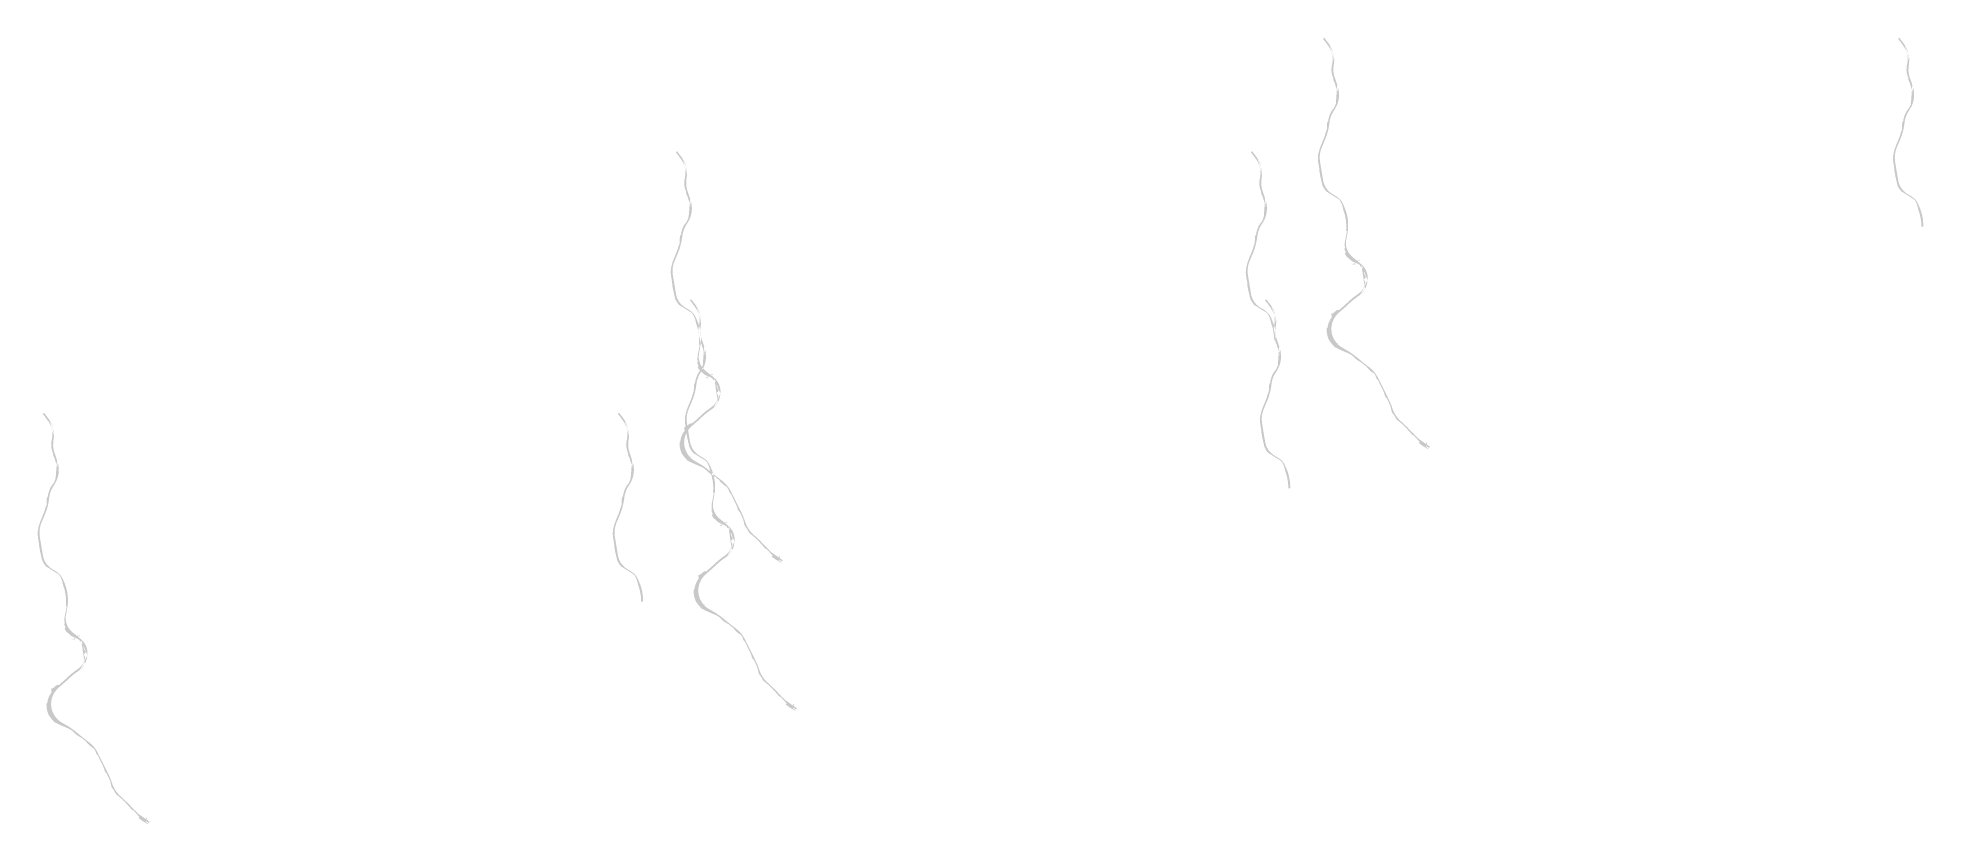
# Model space of a CAD drawing. Header units: metres. Extents: x 284258 to 323604, y 7393143 to 7451144.
# Drawn here: x 284258 to 323604, y 7393143 to 7409548 of the extents above; entities that cross this region are included whole.
import ezdxf

# ---------------------------------------------------------------- set-up
doc = ezdxf.new("R2010")
doc.units = ezdxf.units.M
doc.layers.add('_LIMITE CONCESS', color=30, linetype='CONC_LINE')
doc.styles.get("Standard").update_dxf_attribs({"font": 'arial.ttf'})
doc.linetypes.add('CONC_LINE', pattern='A,3.5,-0.25,["CONC",Standard,S=0.175,R=0,X=-0.05,Y=-0.1],-0.75', length=4.5)

msp = doc.modelspace()

# ---------------------------------------------------------------- hatches: boundary and pattern name
at = {"layer": '_LIMITE CONCESS', "transparency": 33554508}
h = msp.add_hatch(color=256, dxfattribs=at)
h.dxf.hatch_style = 1
edge = h.paths.add_edge_path()
edge.add_line((311372, 7406202), (311369, 7406204))
edge.add_line((311369, 7406204), (311363, 7406208))
edge.add_line((311363, 7406208), (311357, 7406212))
edge.add_line((311357, 7406212), (311350, 7406216))
edge.add_line((311350, 7406216), (311344, 7406219))
edge.add_line((311344, 7406219), (311338, 7406223))
edge.add_line((311338, 7406223), (311332, 7406227))
edge.add_line((311332, 7406227), (311326, 7406231))
edge.add_line((311326, 7406231), (311319, 7406235))
edge.add_line((311319, 7406235), (311313, 7406239))
edge.add_line((311313, 7406239), (311307, 7406243))
edge.add_line((311307, 7406243), (311301, 7406246))
edge.add_line((311301, 7406246), (311294, 7406250))
edge.add_line((311294, 7406250), (311288, 7406254))
edge.add_line((311288, 7406254), (311282, 7406258))
edge.add_line((311282, 7406258), (311276, 7406262))
edge.add_line((311276, 7406262), (311270, 7406266))
edge.add_line((311270, 7406266), (311263, 7406270))
edge.add_line((311263, 7406270), (311257, 7406274))
edge.add_line((311257, 7406274), (311251, 7406277))
edge.add_line((311251, 7406277), (311245, 7406281))
edge.add_line((311245, 7406281), (311239, 7406285))
edge.add_line((311239, 7406285), (311232, 7406289))
edge.add_line((311232, 7406289), (311226, 7406293))
edge.add_line((311226, 7406293), (311220, 7406297))
edge.add_line((311220, 7406297), (311214, 7406301))
edge.add_line((311214, 7406301), (311208, 7406305))
edge.add_line((311208, 7406305), (311202, 7406309))
edge.add_line((311202, 7406309), (311196, 7406313))
edge.add_line((311196, 7406313), (311189, 7406317))
edge.add_line((311189, 7406317), (311183, 7406321))
edge.add_line((311183, 7406321), (311177, 7406324))
edge.add_line((311177, 7406324), (311171, 7406328))
edge.add_line((311171, 7406328), (311164, 7406332))
edge.add_line((311164, 7406332), (311158, 7406335))
edge.add_line((311158, 7406335), (311151, 7406339))
edge.add_line((311151, 7406339), (311145, 7406342))
edge.add_line((311145, 7406342), (311141, 7406348))
edge.add_line((311141, 7406348), (311138, 7406355))
edge.add_line((311138, 7406355), (311132, 7406359))
edge.add_line((311132, 7406359), (311128, 7406365))
edge.add_line((311128, 7406365), (311123, 7406371))
edge.add_line((311123, 7406371), (311118, 7406376))
edge.add_line((311118, 7406376), (311114, 7406382))
edge.add_line((311114, 7406382), (311110, 7406389))
edge.add_line((311110, 7406389), (311106, 7406395))
edge.add_line((311106, 7406395), (311102, 7406401))
edge.add_line((311102, 7406401), (311098, 7406407))
edge.add_line((311098, 7406407), (311095, 7406413))
edge.add_line((311095, 7406413), (311093, 7406420))
edge.add_line((311093, 7406420), (311090, 7406427))
edge.add_line((311090, 7406427), (311085, 7406432))
edge.add_line((311085, 7406432), (311080, 7406437))
edge.add_line((311080, 7406437), (311077, 7406444))
edge.add_line((311077, 7406444), (311074, 7406451))
edge.add_line((311074, 7406451), (311071, 7406457))
edge.add_line((311071, 7406457), (311068, 7406464))
edge.add_line((311068, 7406464), (311066, 7406471))
edge.add_line((311066, 7406471), (311064, 7406478))
edge.add_line((311064, 7406478), (311062, 7406485))
edge.add_line((311062, 7406485), (311060, 7406492))
edge.add_line((311060, 7406492), (311058, 7406499))
edge.add_line((311058, 7406499), (311057, 7406506))
edge.add_line((311057, 7406506), (311056, 7406514))
edge.add_line((311056, 7406514), (311055, 7406521))
edge.add_line((311055, 7406521), (311054, 7406528))
edge.add_line((311054, 7406528), (311050, 7406535))
edge.add_line((311050, 7406535), (311049, 7406542))
edge.add_line((311049, 7406542), (311047, 7406549))
edge.add_line((311047, 7406549), (311045, 7406556))
edge.add_line((311045, 7406556), (311042, 7406563))
edge.add_line((311042, 7406563), (311041, 7406570))
edge.add_line((311041, 7406570), (311040, 7406577))
edge.add_line((311040, 7406577), (311039, 7406584))
edge.add_line((311039, 7406584), (311036, 7406591))
edge.add_line((311036, 7406591), (311035, 7406598))
edge.add_line((311035, 7406598), (311036, 7406606))
edge.add_line((311036, 7406606), (311036, 7406613))
edge.add_line((311036, 7406613), (311033, 7406619))
edge.add_line((311033, 7406619), (311028, 7406625))
edge.add_line((311028, 7406625), (311026, 7406632))
edge.add_line((311026, 7406632), (311025, 7406639))
edge.add_line((311025, 7406639), (311024, 7406647))
edge.add_line((311024, 7406647), (311023, 7406654))
edge.add_line((311023, 7406654), (311022, 7406661))
edge.add_line((311022, 7406661), (311020, 7406668))
edge.add_line((311020, 7406668), (311019, 7406675))
edge.add_line((311019, 7406675), (311018, 7406683))
edge.add_line((311018, 7406683), (311016, 7406690))
edge.add_line((311016, 7406690), (311015, 7406697))
edge.add_line((311015, 7406697), (311013, 7406704))
edge.add_line((311013, 7406704), (311013, 7406711))
edge.add_line((311013, 7406711), (311012, 7406719))
edge.add_line((311012, 7406719), (311010, 7406726))
edge.add_line((311010, 7406726), (311009, 7406733))
edge.add_line((311009, 7406733), (311007, 7406740))
edge.add_line((311007, 7406740), (311006, 7406747))
edge.add_line((311006, 7406747), (311003, 7406769))
edge.add_line((311003, 7406769), (311002, 7406803))
edge.add_line((311002, 7406803), (311001, 7406814))
edge.add_line((311001, 7406814), (311000, 7406824))
edge.add_line((311000, 7406824), (310998, 7406834))
edge.add_line((310998, 7406834), (310996, 7406845))
edge.add_line((310996, 7406845), (310994, 7406855))
edge.add_line((310994, 7406855), (310993, 7406865))
edge.add_line((310993, 7406865), (310990, 7406876))
edge.add_line((310990, 7406876), (310989, 7406886))
edge.add_line((310989, 7406886), (310987, 7406896))
edge.add_line((310987, 7406896), (310985, 7406907))
edge.add_line((310985, 7406907), (310984, 7406917))
edge.add_line((310984, 7406917), (310982, 7406928))
edge.add_line((310982, 7406928), (310981, 7406938))
edge.add_line((310981, 7406938), (310979, 7406948))
edge.add_line((310979, 7406948), (310978, 7406959))
edge.add_line((310978, 7406959), (310977, 7406969))
edge.add_line((310977, 7406969), (310976, 7406980))
edge.add_line((310976, 7406980), (310974, 7406990))
edge.add_line((310974, 7406990), (310973, 7407001))
edge.add_line((310973, 7407001), (310973, 7407011))
edge.add_line((310973, 7407011), (310973, 7407022))
edge.add_line((310973, 7407022), (310973, 7407032))
edge.add_line((310973, 7407032), (310973, 7407043))
edge.add_line((310973, 7407043), (310974, 7407053))
edge.add_line((310974, 7407053), (310974, 7407064))
edge.add_line((310974, 7407064), (310975, 7407075))
edge.add_line((310975, 7407075), (310976, 7407085))
edge.add_line((310976, 7407085), (310977, 7407096))
edge.add_line((310977, 7407096), (310978, 7407106))
edge.add_line((310978, 7407106), (310980, 7407116))
edge.add_line((310980, 7407116), (310984, 7407126))
edge.add_line((310984, 7407126), (310987, 7407136))
edge.add_line((310987, 7407136), (310987, 7407147))
edge.add_line((310987, 7407147), (310989, 7407157))
edge.add_line((310989, 7407157), (310992, 7407167))
edge.add_line((310992, 7407167), (310994, 7407177))
edge.add_line((310994, 7407177), (310997, 7407187))
edge.add_line((310997, 7407187), (311000, 7407198))
edge.add_line((311000, 7407198), (311003, 7407208))
edge.add_line((311003, 7407208), (311006, 7407218))
edge.add_line((311006, 7407218), (311008, 7407228))
edge.add_line((311008, 7407228), (311011, 7407238))
edge.add_line((311011, 7407238), (311016, 7407248))
edge.add_line((311016, 7407248), (311019, 7407258))
edge.add_line((311019, 7407258), (311023, 7407267))
edge.add_line((311023, 7407267), (311027, 7407277))
edge.add_line((311027, 7407277), (311031, 7407287))
edge.add_line((311031, 7407287), (311034, 7407297))
edge.add_line((311034, 7407297), (311038, 7407307))
edge.add_line((311038, 7407307), (311041, 7407317))
edge.add_line((311041, 7407317), (311045, 7407327))
edge.add_line((311045, 7407327), (311049, 7407336))
edge.add_line((311049, 7407336), (311053, 7407346))
edge.add_line((311053, 7407346), (311057, 7407356))
edge.add_line((311057, 7407356), (311061, 7407366))
edge.add_line((311061, 7407366), (311065, 7407375))
edge.add_line((311065, 7407375), (311070, 7407385))
edge.add_line((311070, 7407385), (311074, 7407395))
edge.add_line((311074, 7407395), (311078, 7407404))
edge.add_line((311078, 7407404), (311082, 7407414))
edge.add_line((311082, 7407414), (311086, 7407424))
edge.add_line((311086, 7407424), (311090, 7407434))
edge.add_line((311090, 7407434), (311094, 7407443))
edge.add_line((311094, 7407443), (311099, 7407453))
edge.add_line((311099, 7407453), (311105, 7407461))
edge.add_line((311105, 7407461), (311107, 7407463))
edge.add_line((311107, 7407463), (311105, 7407465))
edge.add_line((311105, 7407465), (311105, 7407470))
edge.add_line((311105, 7407470), (311102, 7407475))
edge.add_line((311102, 7407475), (311101, 7407483))
edge.add_line((311101, 7407483), (311109, 7407488))
edge.add_line((311109, 7407488), (311112, 7407489))
edge.add_line((311112, 7407489), (311112, 7407490))
edge.add_line((311112, 7407490), (311114, 7407492))
edge.add_line((311114, 7407492), (311119, 7407495))
edge.add_line((311119, 7407495), (311119, 7407498))
edge.add_line((311119, 7407498), (311119, 7407509))
edge.add_line((311119, 7407509), (311121, 7407519))
edge.add_line((311121, 7407519), (311123, 7407529))
edge.add_line((311123, 7407529), (311126, 7407539))
edge.add_line((311126, 7407539), (311130, 7407549))
edge.add_line((311130, 7407549), (311133, 7407559))
edge.add_line((311133, 7407559), (311136, 7407569))
edge.add_line((311136, 7407569), (311140, 7407579))
edge.add_line((311140, 7407579), (311143, 7407589))
edge.add_line((311143, 7407589), (311147, 7407599))
edge.add_line((311147, 7407599), (311151, 7407609))
edge.add_line((311151, 7407609), (311154, 7407619))
edge.add_line((311154, 7407619), (311156, 7407629))
edge.add_line((311156, 7407629), (311158, 7407640))
edge.add_line((311158, 7407640), (311159, 7407650))
edge.add_line((311159, 7407650), (311159, 7407661))
edge.add_line((311159, 7407661), (311160, 7407671))
edge.add_line((311160, 7407671), (311160, 7407682))
edge.add_line((311160, 7407682), (311161, 7407692))
edge.add_line((311161, 7407692), (311161, 7407703))
edge.add_line((311161, 7407703), (311161, 7407713))
edge.add_line((311161, 7407713), (311162, 7407722))
edge.add_line((311162, 7407722), (311161, 7407723))
edge.add_line((311161, 7407723), (311161, 7407725))
edge.add_line((311161, 7407725), (311161, 7407727))
edge.add_line((311161, 7407727), (311161, 7407729))
edge.add_line((311161, 7407729), (311161, 7407731))
edge.add_line((311161, 7407731), (311161, 7407733))
edge.add_line((311161, 7407733), (311161, 7407735))
edge.add_line((311161, 7407735), (311161, 7407737))
edge.add_line((311161, 7407737), (311161, 7407739))
edge.add_line((311161, 7407739), (311161, 7407741))
edge.add_line((311161, 7407741), (311161, 7407744))
edge.add_line((311161, 7407744), (311161, 7407746))
edge.add_line((311161, 7407746), (311162, 7407748))
edge.add_line((311162, 7407748), (311162, 7407750))
edge.add_line((311162, 7407750), (311162, 7407752))
edge.add_line((311162, 7407752), (311163, 7407754))
edge.add_line((311163, 7407754), (311163, 7407756))
edge.add_line((311163, 7407756), (311164, 7407758))
edge.add_line((311164, 7407758), (311164, 7407760))
edge.add_line((311164, 7407760), (311165, 7407762))
edge.add_line((311165, 7407762), (311165, 7407764))
edge.add_line((311165, 7407764), (311165, 7407765))
edge.add_line((311165, 7407765), (311165, 7407767))
edge.add_line((311165, 7407767), (311165, 7407770))
edge.add_line((311165, 7407770), (311166, 7407773))
edge.add_line((311166, 7407773), (311167, 7407774))
edge.add_line((311167, 7407774), (311167, 7407776))
edge.add_line((311167, 7407776), (311167, 7407778))
edge.add_line((311167, 7407778), (311168, 7407780))
edge.add_line((311168, 7407780), (311168, 7407782))
edge.add_line((311168, 7407782), (311169, 7407785))
edge.add_line((311169, 7407785), (311171, 7407788))
edge.add_line((311171, 7407788), (311173, 7407790))
edge.add_line((311173, 7407790), (311174, 7407792))
edge.add_line((311174, 7407792), (311180, 7407798))
edge.add_line((311180, 7407798), (311182, 7407798))
edge.add_line((311182, 7407798), (311184, 7407805))
edge.add_line((311184, 7407805), (311187, 7407815))
edge.add_line((311187, 7407815), (311188, 7407825))
edge.add_line((311188, 7407825), (311190, 7407836))
edge.add_line((311190, 7407836), (311191, 7407846))
edge.add_line((311191, 7407846), (311193, 7407856))
edge.add_line((311193, 7407856), (311196, 7407867))
edge.add_line((311196, 7407867), (311199, 7407877))
edge.add_line((311199, 7407877), (311201, 7407883))
edge.add_line((311201, 7407883), (311203, 7407888))
edge.add_line((311203, 7407888), (311203, 7407890))
edge.add_line((311203, 7407890), (311204, 7407892))
edge.add_line((311204, 7407892), (311204, 7407894))
edge.add_line((311204, 7407894), (311205, 7407896))
edge.add_line((311205, 7407896), (311205, 7407898))
edge.add_line((311205, 7407898), (311206, 7407900))
edge.add_line((311206, 7407900), (311206, 7407902))
edge.add_line((311206, 7407902), (311207, 7407905))
edge.add_line((311207, 7407905), (311208, 7407907))
edge.add_line((311208, 7407907), (311208, 7407908))
edge.add_line((311208, 7407908), (311209, 7407910))
edge.add_line((311209, 7407910), (311210, 7407912))
edge.add_line((311210, 7407912), (311210, 7407914))
edge.add_line((311210, 7407914), (311211, 7407917))
edge.add_line((311211, 7407917), (311212, 7407919))
edge.add_line((311212, 7407919), (311213, 7407921))
edge.add_line((311213, 7407921), (311213, 7407922))
edge.add_line((311213, 7407922), (311214, 7407924))
edge.add_line((311214, 7407924), (311215, 7407926))
edge.add_line((311215, 7407926), (311216, 7407928))
edge.add_line((311216, 7407928), (311217, 7407930))
edge.add_line((311217, 7407930), (311217, 7407932))
edge.add_line((311217, 7407932), (311218, 7407934))
edge.add_line((311218, 7407934), (311219, 7407936))
edge.add_line((311219, 7407936), (311220, 7407938))
edge.add_line((311220, 7407938), (311221, 7407940))
edge.add_line((311221, 7407940), (311221, 7407942))
edge.add_line((311221, 7407942), (311222, 7407943))
edge.add_line((311222, 7407943), (311223, 7407946))
edge.add_line((311223, 7407946), (311227, 7407956))
edge.add_line((311227, 7407956), (311231, 7407966))
edge.add_line((311231, 7407966), (311235, 7407976))
edge.add_line((311235, 7407976), (311239, 7407985))
edge.add_line((311239, 7407985), (311244, 7407995))
edge.add_line((311244, 7407995), (311249, 7408004))
edge.add_line((311249, 7408004), (311255, 7408013))
edge.add_line((311255, 7408013), (311261, 7408021))
edge.add_line((311261, 7408021), (311267, 7408030))
edge.add_line((311267, 7408030), (311274, 7408038))
edge.add_line((311274, 7408038), (311280, 7408046))
edge.add_line((311280, 7408046), (311286, 7408055))
edge.add_line((311286, 7408055), (311292, 7408063))
edge.add_line((311292, 7408063), (311299, 7408072))
edge.add_line((311299, 7408072), (311305, 7408080))
edge.add_line((311305, 7408080), (311311, 7408089))
edge.add_line((311311, 7408089), (311314, 7408093))
edge.add_line((311314, 7408093), (311321, 7408112))
edge.add_line((311321, 7408112), (311329, 7408134))
edge.add_line((311329, 7408134), (311330, 7408136))
edge.add_line((311330, 7408136), (311333, 7408143))
edge.add_line((311333, 7408143), (311337, 7408151))
edge.add_line((311337, 7408151), (311341, 7408160))
edge.add_line((311341, 7408160), (311342, 7408165))
edge.add_line((311342, 7408165), (311343, 7408168))
edge.add_line((311343, 7408168), (311340, 7408174))
edge.add_line((311340, 7408174), (311344, 7408185))
edge.add_line((311344, 7408185), (311351, 7408188))
edge.add_line((311351, 7408188), (311356, 7408200))
edge.add_line((311356, 7408200), (311361, 7408206))
edge.add_line((311361, 7408206), (311364, 7408211))
edge.add_line((311364, 7408211), (311367, 7408214))
edge.add_line((311367, 7408214), (311368, 7408219))
edge.add_line((311368, 7408219), (311372, 7408225))
edge.add_line((311372, 7408225), (311376, 7408240))
edge.add_line((311376, 7408240), (311378, 7408244))
edge.add_line((311378, 7408244), (311378, 7408248))
edge.add_line((311378, 7408248), (311378, 7408253))
edge.add_line((311378, 7408253), (311378, 7408258))
edge.add_line((311378, 7408258), (311379, 7408267))
edge.add_line((311379, 7408267), (311379, 7408272))
edge.add_line((311379, 7408272), (311379, 7408278))
edge.add_line((311379, 7408278), (311378, 7408281))
edge.add_line((311378, 7408281), (311378, 7408286))
edge.add_line((311378, 7408286), (311378, 7408293))
edge.add_line((311378, 7408293), (311378, 7408297))
edge.add_line((311378, 7408297), (311378, 7408298))
edge.add_line((311378, 7408298), (311379, 7408306))
edge.add_line((311379, 7408306), (311378, 7408311))
edge.add_line((311378, 7408311), (311375, 7408312))
edge.add_line((311375, 7408312), (311372, 7408321))
edge.add_line((311372, 7408321), (311373, 7408338))
edge.add_line((311373, 7408338), (311373, 7408344))
edge.add_line((311373, 7408344), (311372, 7408347))
edge.add_line((311372, 7408347), (311372, 7408354))
edge.add_line((311372, 7408354), (311373, 7408359))
edge.add_line((311373, 7408359), (311373, 7408363))
edge.add_line((311373, 7408363), (311373, 7408366))
edge.add_line((311373, 7408366), (311373, 7408368))
edge.add_line((311373, 7408368), (311373, 7408373))
edge.add_line((311373, 7408373), (311372, 7408390))
edge.add_line((311372, 7408390), (311371, 7408392))
edge.add_line((311371, 7408392), (311373, 7408397))
edge.add_line((311373, 7408397), (311373, 7408402))
edge.add_line((311373, 7408402), (311375, 7408408))
edge.add_line((311375, 7408408), (311375, 7408412))
edge.add_line((311375, 7408412), (311375, 7408427))
edge.add_line((311375, 7408427), (311379, 7408430))
edge.add_line((311379, 7408430), (311378, 7408432))
edge.add_line((311378, 7408432), (311375, 7408444))
edge.add_line((311375, 7408444), (311371, 7408455))
edge.add_line((311371, 7408455), (311368, 7408466))
edge.add_line((311368, 7408466), (311364, 7408478))
edge.add_line((311364, 7408478), (311360, 7408489))
edge.add_line((311360, 7408489), (311356, 7408501))
edge.add_line((311356, 7408501), (311352, 7408512))
edge.add_line((311352, 7408512), (311348, 7408523))
edge.add_line((311348, 7408523), (311343, 7408534))
edge.add_line((311343, 7408534), (311339, 7408545))
edge.add_line((311339, 7408545), (311335, 7408557))
edge.add_line((311335, 7408557), (311332, 7408568))
edge.add_line((311332, 7408568), (311329, 7408580))
edge.add_line((311329, 7408580), (311326, 7408591))
edge.add_line((311326, 7408591), (311323, 7408603))
edge.add_line((311323, 7408603), (311320, 7408615))
edge.add_line((311320, 7408615), (311320, 7408617))
edge.add_line((311320, 7408617), (311312, 7408620))
edge.add_line((311312, 7408620), (311309, 7408625))
edge.add_line((311309, 7408625), (311308, 7408627))
edge.add_line((311308, 7408627), (311307, 7408630))
edge.add_line((311307, 7408630), (311305, 7408634))
edge.add_line((311305, 7408634), (311305, 7408635))
edge.add_line((311305, 7408635), (311304, 7408637))
edge.add_line((311304, 7408637), (311303, 7408640))
edge.add_line((311303, 7408640), (311303, 7408641))
edge.add_line((311303, 7408641), (311303, 7408642))
edge.add_line((311303, 7408642), (311303, 7408643))
edge.add_line((311303, 7408643), (311302, 7408645))
edge.add_line((311302, 7408645), (311301, 7408647))
edge.add_line((311301, 7408647), (311301, 7408649))
edge.add_line((311301, 7408649), (311300, 7408651))
edge.add_line((311300, 7408651), (311300, 7408653))
edge.add_line((311300, 7408653), (311299, 7408654))
edge.add_line((311299, 7408654), (311298, 7408657))
edge.add_line((311298, 7408657), (311298, 7408659))
edge.add_line((311298, 7408659), (311297, 7408661))
edge.add_line((311297, 7408661), (311297, 7408663))
edge.add_line((311297, 7408663), (311296, 7408665))
edge.add_line((311296, 7408665), (311296, 7408667))
edge.add_line((311296, 7408667), (311296, 7408669))
edge.add_line((311296, 7408669), (311295, 7408671))
edge.add_line((311295, 7408671), (311295, 7408672))
edge.add_line((311295, 7408672), (311294, 7408674))
edge.add_line((311294, 7408674), (311294, 7408676))
edge.add_line((311294, 7408676), (311293, 7408678))
edge.add_line((311293, 7408678), (311293, 7408680))
edge.add_line((311293, 7408680), (311292, 7408683))
edge.add_line((311292, 7408683), (311292, 7408685))
edge.add_line((311292, 7408685), (311291, 7408687))
edge.add_line((311291, 7408687), (311291, 7408689))
edge.add_line((311291, 7408689), (311291, 7408691))
edge.add_line((311291, 7408691), (311292, 7408702))
edge.add_line((311292, 7408702), (311291, 7408706))
edge.add_line((311291, 7408706), (311287, 7408717))
edge.add_line((311287, 7408717), (311283, 7408729))
edge.add_line((311283, 7408729), (311280, 7408740))
edge.add_line((311280, 7408740), (311276, 7408752))
edge.add_line((311276, 7408752), (311272, 7408763))
edge.add_line((311272, 7408763), (311268, 7408774))
edge.add_line((311268, 7408774), (311265, 7408786))
edge.add_line((311265, 7408786), (311263, 7408798))
edge.add_line((311263, 7408798), (311261, 7408809))
edge.add_line((311261, 7408809), (311259, 7408821))
edge.add_line((311259, 7408821), (311257, 7408833))
edge.add_line((311257, 7408833), (311256, 7408845))
edge.add_line((311256, 7408845), (311255, 7408857))
edge.add_line((311255, 7408857), (311254, 7408869))
edge.add_line((311254, 7408869), (311254, 7408881))
edge.add_line((311254, 7408881), (311254, 7408893))
edge.add_line((311254, 7408893), (311255, 7408905))
edge.add_line((311255, 7408905), (311256, 7408917))
edge.add_line((311256, 7408917), (311257, 7408929))
edge.add_line((311257, 7408929), (311258, 7408941))
edge.add_line((311258, 7408941), (311260, 7408953))
edge.add_line((311260, 7408953), (311262, 7408964))
edge.add_line((311262, 7408964), (311265, 7408976))
edge.add_line((311265, 7408976), (311267, 7408988))
edge.add_line((311267, 7408988), (311269, 7409000))
edge.add_line((311269, 7409000), (311271, 7409012))
edge.add_line((311271, 7409012), (311272, 7409024))
edge.add_line((311272, 7409024), (311274, 7409035))
edge.add_line((311274, 7409035), (311276, 7409047))
edge.add_line((311276, 7409047), (311278, 7409059))
edge.add_line((311278, 7409059), (311279, 7409071))
edge.add_line((311279, 7409071), (311279, 7409083))
edge.add_line((311279, 7409083), (311279, 7409095))
edge.add_line((311279, 7409095), (311278, 7409107))
edge.add_line((311278, 7409107), (311278, 7409119))
edge.add_line((311278, 7409119), (311278, 7409131))
edge.add_line((311278, 7409131), (311277, 7409143))
edge.add_line((311277, 7409143), (311276, 7409155))
edge.add_line((311276, 7409155), (311275, 7409167))
edge.add_line((311275, 7409167), (311272, 7409179))
edge.add_line((311272, 7409179), (311269, 7409190))
edge.add_line((311269, 7409190), (311266, 7409202))
edge.add_line((311266, 7409202), (311263, 7409213))
edge.add_line((311263, 7409213), (311260, 7409225))
edge.add_line((311260, 7409225), (311257, 7409236))
edge.add_line((311257, 7409236), (311254, 7409248))
edge.add_line((311254, 7409248), (311250, 7409259))
edge.add_line((311250, 7409259), (311246, 7409271))
edge.add_line((311246, 7409271), (311241, 7409282))
edge.add_line((311241, 7409282), (311237, 7409293))
edge.add_line((311237, 7409293), (311232, 7409304))
edge.add_line((311232, 7409304), (311227, 7409315))
edge.add_line((311227, 7409315), (311221, 7409325))
edge.add_line((311221, 7409325), (311215, 7409336))
edge.add_line((311215, 7409336), (311209, 7409346))
edge.add_line((311209, 7409346), (311203, 7409356))
edge.add_line((311203, 7409356), (311197, 7409367))
edge.add_line((311197, 7409367), (311191, 7409377))
edge.add_line((311191, 7409377), (311183, 7409386))
edge.add_line((311183, 7409386), (311176, 7409396))
edge.add_line((311176, 7409396), (311169, 7409405))
edge.add_line((311169, 7409405), (311161, 7409415))
edge.add_line((311161, 7409415), (311154, 7409425))
edge.add_line((311154, 7409425), (311147, 7409434))
edge.add_line((311147, 7409434), (311133, 7409455))
edge.add_line((311133, 7409455), (311119, 7409473))
edge.add_line((311119, 7409473), (311105, 7409491))
edge.add_line((311105, 7409491), (311078, 7409528))
edge.add_line((311078, 7409528), (311104, 7409548))
edge.add_line((311104, 7409548), (311176, 7409455))
edge.add_arc((302445, 7402752), 11007, 37.4723, 37.5175, ccw=False)
edge.add_arc((308993, 7407771), 2757, 37.3818, 37.4723, ccw=False)
edge.add_arc((309357, 7408049), 2299, 37.2009, 37.3818, ccw=False)
edge.add_arc((310014, 7408548), 1474, 36.9748, 37.2009, ccw=False)
edge.add_arc((310181, 7408674), 1264, 36.6583, 36.9748, ccw=False)
edge.add_arc((310417, 7408849), 970, 36.2966, 36.6583, ccw=False)
edge.add_arc((310496, 7408907), 872, 35.8448, 36.2966, ccw=False)
edge.add_arc((310617, 7408995), 723, 35.3481, 35.8448, ccw=False)
edge.add_arc((310663, 7409027), 667, 34.762, 35.3481, ccw=False)
edge.add_arc((310737, 7409078), 577, 34.1315, 34.762, ccw=False)
edge.add_arc((310753, 7409090), 557, 14.0911, 34.1315, ccw=False)
edge.add_arc((310768, 7409087), 544, -3.3899, 14.7629, ccw=False)
edge.add_arc((310734, 7409092), 578, 355.5987, 356.2664, ccw=False)
edge.add_arc((310645, 7409099), 667, 354.9781, 355.5987, ccw=False)
edge.add_arc((310589, 7409104), 723, 354.4519, 354.9781, ccw=False)
edge.add_arc((310441, 7409118), 872, 353.9734, 354.4519, ccw=False)
edge.add_arc((310343, 7409129), 970, 353.5902, 353.9734, ccw=False)
edge.add_arc((310051, 7409161), 1264, 353.2549, 353.5902, ccw=False)
edge.add_arc((309843, 7409186), 1474, 353.0153, 353.2549, ccw=False)
edge.add_arc((309024, 7409286), 2299, 352.8236, 353.0153, ccw=False)
edge.add_arc((308570, 7409344), 2757, 352.7278, 352.8236, ccw=False)
edge.add_arc((300386, 7410388), 11007, 352.6799, 352.7278, ccw=False)
edge.add_arc((322177, 7407589), 10963, 172.6799, 172.714)
edge.add_arc((314016, 7408632), 2736, 172.714, 172.7822)
edge.add_arc((313562, 7408690), 2278, 172.7822, 172.9187)
edge.add_arc((312746, 7408791), 1456, 172.9187, 173.0893)
edge.add_arc((312539, 7408816), 1247, 173.0893, 173.3282)
edge.add_arc((312247, 7408850), 953, 173.3282, 173.6011)
edge.add_arc((312150, 7408861), 855, 173.6011, 173.9421)
edge.add_arc((312001, 7408877), 706, 173.9421, 174.3171)
edge.add_arc((311946, 7408882), 650, 174.3171, 174.7598)
edge.add_arc((311856, 7408891), 561, 174.7598, 175.2364)
edge.add_arc((311839, 7408892), 543, 175.2364, 175.6301)
edge.add_line((311297, 7408933), (311295, 7408882))
edge.add_arc((311595, 7408868), 300, 177.337, 185.51)
edge.add_arc((311839, 7408892), 545, 185.51, 200.1528)
edge.add_line((311327, 7408704), (311335, 7408683))
edge.add_arc((310396, 7408339), 1000, 18.4417, 20.1528, ccw=False)
edge.add_line((311345, 7408655), (311376, 7408561))
edge.add_arc((310427, 7408245), 1000, 15.5818, 18.4417, ccw=False)
edge.add_arc((310862, 7408356), 551, -30.2658, 16.5732, ccw=False)
edge.add_arc((310846, 7408366), 570, 329.2528, 329.7294, ccw=False)
edge.add_arc((310769, 7408412), 660, 328.81, 329.2528, ccw=False)
edge.add_arc((310721, 7408441), 716, 328.435, 328.81, ccw=False)
edge.add_arc((310594, 7408519), 865, 328.094, 328.435, ccw=False)
edge.add_arc((310511, 7408570), 963, 327.8211, 328.094, ccw=False)
edge.add_arc((310262, 7408727), 1256, 327.5823, 327.8211, ccw=False)
edge.add_arc((310086, 7408839), 1465, 327.4117, 327.5823, ccw=False)
edge.add_arc((309393, 7409282), 2288, 327.2752, 327.4117, ccw=False)
edge.add_arc((309008, 7409529), 2745, 327.207, 327.2752, ccw=False)
edge.add_arc((302092, 7413985), 10972, 327.1728, 327.207, ccw=False)
edge.add_arc((320554, 7402075), 10997, 147.1728, 147.2069)
edge.add_arc((313618, 7406543), 2748, 147.2069, 147.2749)
edge.add_arc((313233, 7406791), 2289, 147.2749, 147.411)
edge.add_arc((312538, 7407235), 1464, 147.411, 147.5812)
edge.add_arc((312361, 7407348), 1255, 147.5812, 147.8194)
edge.add_arc((312112, 7407504), 960, 147.8194, 148.0915)
edge.add_arc((312028, 7407556), 862, 148.0915, 148.4316)
edge.add_arc((311901, 7407635), 713, 148.4316, 148.8056)
edge.add_arc((311853, 7407664), 657, 148.8056, 149.2472)
edge.add_arc((311776, 7407710), 567, 149.2472, 149.7224)
edge.add_arc((311759, 7407719), 548, 149.7224, 165.598)
edge.add_arc((311776, 7407715), 565, 165.598, 166.7781)
edge.add_arc((311864, 7407694), 656, 166.7781, 167.8739)
edge.add_arc((311919, 7407682), 712, 167.8739, 168.8012)
edge.add_arc((312066, 7407653), 862, 168.8012, 169.6441)
edge.add_arc((312163, 7407636), 960, 169.6441, 170.3184)
edge.add_arc((312453, 7407586), 1255, 170.3184, 170.9085)
edge.add_arc((312660, 7407553), 1464, 170.9085, 171.3299)
edge.add_arc((313476, 7407429), 2289, 171.3299, 171.6671)
edge.add_arc((313929, 7407362), 2747, 171.6671, 171.8357)
edge.add_arc((322096, 7406191), 10997, 171.8357, 171.92)
edge.add_arc((291404, 7410548), 20003, 351.8945, 351.92, ccw=False)
edge.add_arc((306254, 7408433), 5003, 351.8435, 351.8945, ccw=False)
edge.add_arc((307079, 7408315), 4169, 351.7415, 351.8435, ccw=False)
edge.add_arc((308563, 7408099), 2669, 351.614, 351.7415, ccw=False)
edge.add_arc((308940, 7408044), 2288, 351.4355, 351.614, ccw=False)
edge.add_arc((309470, 7407964), 1753, 351.2315, 351.4355, ccw=False)
edge.add_arc((309646, 7407937), 1574, 350.9765, 351.2315, ccw=False)
edge.add_arc((309915, 7407894), 1301, 350.6961, 350.9765, ccw=False)
edge.add_arc((310016, 7407877), 1199, 350.3646, 350.6961, ccw=False)
edge.add_arc((310179, 7407850), 1034, 350.0076, 350.3646, ccw=False)
edge.add_arc((310210, 7407844), 1002, 341.525, 350.0076, ccw=False)
edge.add_line((311161, 7407526), (311159, 7407522))
edge.add_line((311159, 7407522), (311158, 7407517))
edge.add_line((311158, 7407517), (311156, 7407512))
edge.add_line((311156, 7407512), (311154, 7407507))
edge.add_line((311154, 7407507), (311152, 7407502))
edge.add_line((311152, 7407502), (311151, 7407497))
edge.add_line((311151, 7407497), (311149, 7407492))
edge.add_line((311149, 7407492), (311147, 7407487))
edge.add_line((311147, 7407487), (311145, 7407483))
edge.add_line((311145, 7407483), (311143, 7407478))
edge.add_line((311143, 7407478), (311141, 7407473))
edge.add_line((311141, 7407473), (311140, 7407468))
edge.add_line((311140, 7407468), (311138, 7407463))
edge.add_line((311138, 7407463), (311136, 7407459))
edge.add_line((311136, 7407459), (311134, 7407454))
edge.add_line((311134, 7407454), (311132, 7407449))
edge.add_line((311132, 7407449), (311130, 7407444))
edge.add_line((311130, 7407444), (311128, 7407439))
edge.add_line((311128, 7407439), (311126, 7407435))
edge.add_line((311126, 7407435), (311124, 7407430))
edge.add_line((311124, 7407430), (311122, 7407425))
edge.add_line((311122, 7407425), (311120, 7407420))
edge.add_line((311120, 7407420), (311118, 7407416))
edge.add_line((311118, 7407416), (311116, 7407411))
edge.add_line((311116, 7407411), (311114, 7407406))
edge.add_line((311114, 7407406), (311112, 7407401))
edge.add_line((311112, 7407401), (311110, 7407396))
edge.add_line((311110, 7407396), (311108, 7407392))
edge.add_line((311108, 7407392), (311106, 7407387))
edge.add_line((311106, 7407387), (311104, 7407382))
edge.add_line((311104, 7407382), (311102, 7407377))
edge.add_line((311102, 7407377), (311079, 7407323))
edge.add_line((311079, 7407323), (311077, 7407319))
edge.add_line((311077, 7407319), (311075, 7407314))
edge.add_line((311075, 7407314), (311073, 7407309))
edge.add_line((311073, 7407309), (311071, 7407304))
edge.add_line((311071, 7407304), (311069, 7407300))
edge.add_line((311069, 7407300), (311067, 7407295))
edge.add_line((311067, 7407295), (311065, 7407290))
edge.add_line((311065, 7407290), (311063, 7407285))
edge.add_line((311063, 7407285), (311061, 7407281))
edge.add_line((311061, 7407281), (311059, 7407276))
edge.add_line((311059, 7407276), (311057, 7407271))
edge.add_line((311057, 7407271), (311055, 7407266))
edge.add_line((311055, 7407266), (311053, 7407262))
edge.add_line((311053, 7407262), (311052, 7407257))
edge.add_line((311052, 7407257), (311050, 7407252))
edge.add_line((311050, 7407252), (311048, 7407247))
edge.add_line((311048, 7407247), (311046, 7407242))
edge.add_line((311046, 7407242), (311044, 7407237))
edge.add_line((311044, 7407237), (311043, 7407233))
edge.add_line((311043, 7407233), (311041, 7407228))
edge.add_line((311041, 7407228), (311039, 7407223))
edge.add_line((311039, 7407223), (311038, 7407218))
edge.add_line((311038, 7407218), (311036, 7407213))
edge.add_line((311036, 7407213), (311034, 7407208))
edge.add_line((311034, 7407208), (311033, 7407203))
edge.add_line((311033, 7407203), (311031, 7407198))
edge.add_line((311031, 7407198), (311030, 7407194))
edge.add_line((311030, 7407194), (311029, 7407189))
edge.add_line((311029, 7407189), (311027, 7407184))
edge.add_line((311027, 7407184), (311026, 7407179))
edge.add_line((311026, 7407179), (311025, 7407174))
edge.add_arc((311507, 7407053), 497, 166.0013, 180.4712)
edge.add_line((311010, 7407049), (311010, 7407044))
edge.add_line((311010, 7407044), (311010, 7407039))
edge.add_line((311010, 7407039), (311010, 7407034))
edge.add_line((311010, 7407034), (311010, 7407029))
edge.add_line((311010, 7407029), (311011, 7407024))
edge.add_line((311011, 7407024), (311011, 7407018))
edge.add_line((311011, 7407018), (311011, 7407013))
edge.add_line((311011, 7407013), (311012, 7407008))
edge.add_line((311012, 7407008), (311012, 7407003))
edge.add_line((311012, 7407003), (311013, 7406998))
edge.add_line((311013, 7406998), (311013, 7406993))
edge.add_line((311013, 7406993), (311014, 7406988))
edge.add_line((311014, 7406988), (311014, 7406983))
edge.add_line((311014, 7406983), (311015, 7406977))
edge.add_line((311015, 7406977), (311015, 7406972))
edge.add_line((311015, 7406972), (311016, 7406967))
edge.add_line((311016, 7406967), (311017, 7406962))
edge.add_line((311017, 7406962), (311017, 7406957))
edge.add_line((311017, 7406957), (311018, 7406952))
edge.add_line((311018, 7406952), (311019, 7406947))
edge.add_line((311019, 7406947), (311020, 7406942))
edge.add_line((311020, 7406942), (311020, 7406937))
edge.add_line((311020, 7406937), (311021, 7406932))
edge.add_line((311021, 7406932), (311022, 7406926))
edge.add_line((311022, 7406926), (311023, 7406921))
edge.add_line((311023, 7406921), (311024, 7406916))
edge.add_line((311024, 7406916), (311024, 7406911))
edge.add_line((311024, 7406911), (311025, 7406906))
edge.add_line((311025, 7406906), (311026, 7406901))
edge.add_line((311026, 7406901), (311027, 7406896))
edge.add_line((311027, 7406896), (311028, 7406891))
edge.add_line((311028, 7406891), (311030, 7406877))
edge.add_line((311030, 7406877), (311077, 7406596))
edge.add_line((311077, 7406596), (311081, 7406573))
edge.add_arc((311485, 7406641), 410, 189.5158, 194.4477)
edge.add_arc((311468, 7406629), 390, 193.4906, 232.0841)
edge.add_arc((311485, 7406641), 410, 231.1269, 236.8855)
edge.add_line((311262, 7406297), (311292, 7406278))
edge.add_line((311292, 7406278), (311351, 7406242))
edge.add_line((311351, 7406242), (311371, 7406229))
edge.add_arc((311188, 7405947), 336, 23.8026, 56.8855, ccw=False)
edge.add_line((311495, 7406083), (311524, 7406017))
edge.add_arc((310663, 7405638), 941, -10.7481, 23.8026, ccw=False)
edge.add_line((311588, 7405462), (311563, 7405330))
edge.add_arc((311920, 7405263), 364, 169.365, 209.4712)
edge.add_line((311603, 7405084), (311620, 7405057))
edge.add_arc((311876, 7405213), 300, 211.2046, 228.5747)
edge.add_line((311678, 7404988), (311706, 7404963))
edge.add_line((311706, 7404963), (311789, 7404896))
edge.add_line((311789, 7404896), (311832, 7404899))
edge.add_line((311832, 7404899), (311832, 7404899))
edge.add_line((311832, 7404899), (311838, 7404899))
edge.add_line((311838, 7404899), (311841, 7404904))
edge.add_line((311841, 7404904), (311858, 7404896))
edge.add_line((311858, 7404896), (311853, 7404888))
edge.add_line((311853, 7404888), (311848, 7404890))
edge.add_line((311848, 7404890), (311841, 7404890))
edge.add_line((311841, 7404890), (311800, 7404887))
edge.add_line((311800, 7404887), (311823, 7404869))
edge.add_line((311823, 7404869), (311824, 7404868))
edge.add_line((311824, 7404868), (311825, 7404867))
edge.add_line((311825, 7404867), (311826, 7404866))
edge.add_line((311826, 7404866), (311828, 7404865))
edge.add_line((311828, 7404865), (311829, 7404864))
edge.add_line((311829, 7404864), (311830, 7404863))
edge.add_line((311830, 7404863), (311831, 7404862))
edge.add_line((311831, 7404862), (311833, 7404861))
edge.add_line((311833, 7404861), (311834, 7404860))
edge.add_line((311834, 7404860), (311835, 7404859))
edge.add_line((311835, 7404859), (311836, 7404857))
edge.add_line((311836, 7404857), (311838, 7404856))
edge.add_line((311838, 7404856), (311838, 7404856))
edge.add_line((311838, 7404856), (311878, 7404823))
edge.add_arc((311636, 7404537), 375, -7.0391, 49.8441, ccw=False)
edge.add_arc((311575, 7404518), 434, 331.2615, 356.466, ccw=False)
edge.add_arc((311588, 7404511), 419, 310.2981, 331.2615, ccw=False)
edge.add_line((311859, 7404191), (311857, 7404189))
edge.add_line((311857, 7404189), (311855, 7404188))
edge.add_line((311855, 7404188), (311853, 7404186))
edge.add_line((311853, 7404186), (311851, 7404185))
edge.add_line((311851, 7404185), (311849, 7404183))
edge.add_line((311849, 7404183), (311847, 7404181))
edge.add_line((311847, 7404181), (311845, 7404180))
edge.add_line((311845, 7404180), (311843, 7404178))
edge.add_line((311843, 7404178), (311841, 7404176))
edge.add_line((311841, 7404176), (311839, 7404175))
edge.add_line((311839, 7404175), (311837, 7404173))
edge.add_line((311837, 7404173), (311834, 7404172))
edge.add_line((311834, 7404172), (311832, 7404170))
edge.add_line((311832, 7404170), (311830, 7404169))
edge.add_line((311830, 7404169), (311828, 7404167))
edge.add_line((311828, 7404167), (311826, 7404166))
edge.add_line((311826, 7404166), (311824, 7404164))
edge.add_line((311824, 7404164), (311822, 7404163))
edge.add_line((311822, 7404163), (311820, 7404161))
edge.add_line((311820, 7404161), (311818, 7404160))
edge.add_line((311818, 7404160), (311816, 7404158))
edge.add_line((311816, 7404158), (311813, 7404157))
edge.add_line((311813, 7404157), (311811, 7404155))
edge.add_line((311811, 7404155), (311809, 7404154))
edge.add_line((311809, 7404154), (311807, 7404152))
edge.add_line((311807, 7404152), (311805, 7404151))
edge.add_line((311805, 7404151), (311803, 7404149))
edge.add_line((311803, 7404149), (311801, 7404148))
edge.add_line((311801, 7404148), (311799, 7404146))
edge.add_line((311799, 7404146), (311796, 7404145))
edge.add_line((311796, 7404145), (311794, 7404143))
edge.add_line((311794, 7404143), (311793, 7404143))
edge.add_line((311793, 7404143), (311793, 7404142))
edge.add_line((311793, 7404142), (311792, 7404141))
edge.add_line((311792, 7404141), (311791, 7404141))
edge.add_line((311791, 7404141), (311790, 7404140))
edge.add_line((311790, 7404140), (311789, 7404139))
edge.add_line((311789, 7404139), (311788, 7404139))
edge.add_line((311788, 7404139), (311787, 7404138))
edge.add_line((311787, 7404138), (311786, 7404138))
edge.add_line((311786, 7404138), (311785, 7404137))
edge.add_line((311785, 7404137), (311784, 7404136))
edge.add_line((311784, 7404136), (311784, 7404136))
edge.add_line((311784, 7404136), (311783, 7404135))
edge.add_line((311783, 7404135), (311782, 7404134))
edge.add_line((311782, 7404134), (311781, 7404134))
edge.add_line((311781, 7404134), (311780, 7404133))
edge.add_line((311780, 7404133), (311779, 7404133))
edge.add_line((311779, 7404133), (311778, 7404132))
edge.add_line((311778, 7404132), (311777, 7404131))
edge.add_line((311777, 7404131), (311776, 7404131))
edge.add_line((311776, 7404131), (311776, 7404130))
edge.add_line((311776, 7404130), (311775, 7404129))
edge.add_line((311775, 7404129), (311774, 7404129))
edge.add_line((311774, 7404129), (311773, 7404128))
edge.add_line((311773, 7404128), (311772, 7404128))
edge.add_line((311772, 7404128), (311771, 7404127))
edge.add_line((311771, 7404127), (311770, 7404126))
edge.add_line((311770, 7404126), (311769, 7404126))
edge.add_line((311769, 7404126), (311768, 7404125))
edge.add_line((311768, 7404125), (311768, 7404124))
edge.add_line((311768, 7404124), (311767, 7404124))
edge.add_arc((312337, 7403331), 976, 125.7578, 128.3133)
edge.add_line((311732, 7404097), (311729, 7404095))
edge.add_line((311729, 7404095), (311727, 7404093))
edge.add_line((311727, 7404093), (311724, 7404091))
edge.add_line((311724, 7404091), (311722, 7404089))
edge.add_line((311722, 7404089), (311719, 7404087))
edge.add_line((311719, 7404087), (311717, 7404085))
edge.add_line((311717, 7404085), (311714, 7404083))
edge.add_line((311714, 7404083), (311712, 7404081))
edge.add_line((311712, 7404081), (311709, 7404079))
edge.add_line((311709, 7404079), (311707, 7404077))
edge.add_line((311707, 7404077), (311704, 7404075))
edge.add_line((311704, 7404075), (311702, 7404073))
edge.add_line((311702, 7404073), (311700, 7404071))
edge.add_line((311700, 7404071), (311697, 7404069))
edge.add_line((311697, 7404069), (311695, 7404067))
edge.add_line((311695, 7404067), (311692, 7404065))
edge.add_line((311692, 7404065), (311690, 7404063))
edge.add_line((311690, 7404063), (311687, 7404060))
edge.add_line((311687, 7404060), (311685, 7404058))
edge.add_line((311685, 7404058), (311682, 7404056))
edge.add_line((311682, 7404056), (311680, 7404054))
edge.add_line((311680, 7404054), (311678, 7404052))
edge.add_line((311678, 7404052), (311675, 7404050))
edge.add_line((311675, 7404050), (311673, 7404048))
edge.add_line((311673, 7404048), (311670, 7404046))
edge.add_line((311670, 7404046), (311668, 7404044))
edge.add_line((311668, 7404044), (311665, 7404041))
edge.add_line((311665, 7404041), (311663, 7404039))
edge.add_line((311663, 7404039), (311661, 7404037))
edge.add_line((311661, 7404037), (311658, 7404035))
edge.add_line((311658, 7404035), (311656, 7404033))
edge.add_line((311656, 7404033), (311628, 7404008))
edge.add_line((311628, 7404008), (311625, 7404006))
edge.add_line((311625, 7404006), (311581, 7403963))
edge.add_arc((311231, 7404324), 502, 310.9332, 314.1088, ccw=False)
edge.add_line((311561, 7403945), (311451, 7403849))
edge.add_arc((317343, 7397055), 8993, 130.9332, 131.0382)
edge.add_arc((312911, 7402147), 2243, 131.0382, 131.2482)
edge.add_arc((312664, 7402429), 1868, 131.2482, 131.6682)
edge.add_arc((312216, 7402932), 1194, 131.6682, 132.1931)
edge.add_arc((312101, 7403059), 1023, 132.1931, 132.9271)
edge.add_arc((311938, 7403235), 783, 132.9271, 133.7651)
edge.add_arc((311883, 7403292), 704, 133.7651, 134.8088)
edge.add_arc((311798, 7403377), 584, 134.8088, 135.9537)
edge.add_arc((311766, 7403408), 539, 135.9537, 137.2954)
edge.add_arc((311715, 7403455), 470, 137.2954, 138.732)
edge.add_arc((311695, 7403473), 443, 138.732, 223.7618)
edge.add_line((311375, 7403166), (311388, 7403183))
edge.add_line((311388, 7403183), (311395, 7403178))
edge.add_line((311395, 7403178), (311381, 7403160))
edge.add_arc((311695, 7403473), 443, 224.9391, 232.5789)
edge.add_arc((311711, 7403493), 469, 232.5789, 233.9908)
edge.add_arc((311752, 7403550), 539, 233.9908, 235.3092)
edge.add_arc((311777, 7403586), 583, 235.3092, 236.4338)
edge.add_arc((311844, 7403687), 704, 236.4338, 237.4589)
edge.add_arc((311886, 7403753), 783, 237.4589, 238.2819)
edge.add_arc((312012, 7403957), 1023, 238.2819, 239.0027)
edge.add_arc((312100, 7404104), 1194, 239.0027, 239.5182)
edge.add_arc((312443, 7404685), 1868, 239.5182, 239.9306)
edge.add_arc((312630, 7405010), 2243, 239.9306, 240.1369)
edge.add_arc((315991, 7410863), 8993, 240.1369, 240.24)
edge.add_arc((299611, 7382216), 24007, 60.2013, 60.24, ccw=False)
edge.add_arc((308556, 7397836), 6007, 60.124, 60.2013, ccw=False)
edge.add_arc((309055, 7398703), 5007, 59.9693, 60.124, ccw=False)
edge.add_arc((309955, 7400261), 3207, 59.7759, 59.9693, ccw=False)
edge.add_arc((310185, 7400656), 2750, 59.5052, 59.7759, ccw=False)
edge.add_arc((310511, 7401209), 2108, 59.196, 59.5052, ccw=False)
edge.add_arc((310621, 7401393), 1894, 58.8095, 59.196, ccw=False)
edge.add_arc((310790, 7401672), 1568, 58.3846, 58.8095, ccw=False)
edge.add_arc((310854, 7401776), 1446, 57.8831, 58.3846, ccw=False)
edge.add_arc((310958, 7401942), 1250, 57.3433, 57.8831, ccw=False)
edge.add_arc((310981, 7401978), 1207, 54.3803, 57.3433, ccw=False)
edge.add_arc((310956, 7401943), 1249, 53.8472, 54.3803, ccw=False)
edge.add_arc((310841, 7401785), 1446, 53.3518, 53.8472, ccw=False)
edge.add_arc((310768, 7401687), 1568, 52.9321, 53.3518, ccw=False)
edge.add_arc((310571, 7401427), 1894, 52.5505, 52.9321, ccw=False)
edge.add_arc((310441, 7401257), 2108, 52.245, 52.5505, ccw=False)
edge.add_arc((310048, 7400749), 2750, 51.9777, 52.245, ccw=False)
edge.add_arc((309766, 7400389), 3207, 51.7867, 51.9777, ccw=False)
edge.add_arc((308653, 7398975), 5007, 51.6339, 51.7867, ccw=False)
edge.add_arc((308032, 7398191), 6007, 51.5575, 51.6339, ccw=False)
edge.add_arc((296841, 7384093), 24007, 51.5193, 51.5575, ccw=False)
edge.add_line((311779, 7402886), (311814, 7402858))
edge.add_arc((313365, 7404810), 2493, 231.5193, 231.7014)
edge.add_line((311820, 7402854), (311892, 7402792))
edge.add_line((311892, 7402792), (311988, 7402719))
edge.add_line((311988, 7402719), (311992, 7402716))
edge.add_line((311992, 7402716), (311996, 7402713))
edge.add_line((311996, 7402713), (312000, 7402710))
edge.add_line((312000, 7402710), (312004, 7402706))
edge.add_line((312004, 7402706), (312008, 7402703))
edge.add_line((312008, 7402703), (312012, 7402700))
edge.add_line((312012, 7402700), (312016, 7402697))
edge.add_line((312016, 7402697), (312021, 7402694))
edge.add_line((312021, 7402694), (312025, 7402691))
edge.add_line((312025, 7402691), (312029, 7402687))
edge.add_line((312029, 7402687), (312033, 7402684))
edge.add_line((312033, 7402684), (312037, 7402681))
edge.add_line((312037, 7402681), (312041, 7402678))
edge.add_line((312041, 7402678), (312045, 7402674))
edge.add_line((312045, 7402674), (312049, 7402671))
edge.add_line((312049, 7402671), (312053, 7402668))
edge.add_line((312053, 7402668), (312057, 7402665))
edge.add_line((312057, 7402665), (312061, 7402661))
edge.add_line((312061, 7402661), (312065, 7402658))
edge.add_line((312065, 7402658), (312069, 7402655))
edge.add_line((312069, 7402655), (312073, 7402651))
edge.add_line((312073, 7402651), (312076, 7402648))
edge.add_line((312076, 7402648), (312080, 7402644))
edge.add_line((312080, 7402644), (312084, 7402641))
edge.add_line((312084, 7402641), (312088, 7402637))
edge.add_line((312088, 7402637), (312092, 7402634))
edge.add_line((312092, 7402634), (312096, 7402630))
edge.add_line((312096, 7402630), (312099, 7402627))
edge.add_line((312099, 7402627), (312103, 7402623))
edge.add_line((312103, 7402623), (312107, 7402620))
edge.add_line((312107, 7402620), (312110, 7402616))
edge.add_arc((311684, 7402190), 603, 33.8926, 44.9456, ccw=False)
edge.add_line((312184, 7402526), (312187, 7402522))
edge.add_line((312187, 7402522), (312190, 7402518))
edge.add_line((312190, 7402518), (312193, 7402513))
edge.add_line((312193, 7402513), (312195, 7402509))
edge.add_line((312195, 7402509), (312198, 7402504))
edge.add_line((312198, 7402504), (312201, 7402500))
edge.add_line((312201, 7402500), (312204, 7402496))
edge.add_line((312204, 7402496), (312206, 7402491))
edge.add_line((312206, 7402491), (312209, 7402487))
edge.add_line((312209, 7402487), (312211, 7402482))
edge.add_line((312211, 7402482), (312214, 7402478))
edge.add_line((312214, 7402478), (312217, 7402473))
edge.add_line((312217, 7402473), (312219, 7402469))
edge.add_line((312219, 7402469), (312222, 7402464))
edge.add_line((312222, 7402464), (312224, 7402460))
edge.add_line((312224, 7402460), (312226, 7402455))
edge.add_line((312226, 7402455), (312229, 7402450))
edge.add_line((312229, 7402450), (312231, 7402446))
edge.add_line((312231, 7402446), (312234, 7402441))
edge.add_line((312234, 7402441), (312236, 7402437))
edge.add_line((312236, 7402437), (312238, 7402432))
edge.add_line((312238, 7402432), (312241, 7402428))
edge.add_line((312241, 7402428), (312243, 7402423))
edge.add_line((312243, 7402423), (312245, 7402418))
edge.add_line((312245, 7402418), (312248, 7402414))
edge.add_line((312248, 7402414), (312250, 7402409))
edge.add_line((312250, 7402409), (312252, 7402404))
edge.add_line((312252, 7402404), (312255, 7402400))
edge.add_line((312255, 7402400), (312257, 7402395))
edge.add_line((312257, 7402395), (312259, 7402391))
edge.add_line((312259, 7402391), (312262, 7402386))
edge.add_line((312262, 7402386), (312450, 7402006))
edge.add_line((312450, 7402006), (312450, 7402004))
edge.add_line((312450, 7402004), (312451, 7402003))
edge.add_line((312451, 7402003), (312452, 7402002))
edge.add_line((312452, 7402002), (312452, 7402000))
edge.add_line((312452, 7402000), (312453, 7401999))
edge.add_line((312453, 7401999), (312454, 7401998))
edge.add_line((312454, 7401998), (312454, 7401997))
edge.add_line((312454, 7401997), (312455, 7401995))
edge.add_line((312455, 7401995), (312455, 7401994))
edge.add_line((312455, 7401994), (312456, 7401993))
edge.add_line((312456, 7401993), (312457, 7401991))
edge.add_line((312457, 7401991), (312457, 7401990))
edge.add_line((312457, 7401990), (312458, 7401989))
edge.add_line((312458, 7401989), (312459, 7401988))
edge.add_line((312459, 7401988), (312459, 7401986))
edge.add_line((312459, 7401986), (312460, 7401985))
edge.add_line((312460, 7401985), (312460, 7401984))
edge.add_line((312460, 7401984), (312461, 7401982))
edge.add_line((312461, 7401982), (312462, 7401981))
edge.add_line((312462, 7401981), (312462, 7401980))
edge.add_line((312462, 7401980), (312463, 7401979))
edge.add_line((312463, 7401979), (312464, 7401977))
edge.add_line((312464, 7401977), (312464, 7401976))
edge.add_line((312464, 7401976), (312465, 7401975))
edge.add_line((312465, 7401975), (312465, 7401973))
edge.add_line((312465, 7401973), (312466, 7401972))
edge.add_line((312466, 7401972), (312467, 7401971))
edge.add_line((312467, 7401971), (312467, 7401969))
edge.add_line((312467, 7401969), (312468, 7401968))
edge.add_line((312468, 7401968), (312468, 7401967))
edge.add_line((312468, 7401967), (312469, 7401966))
edge.add_arc((311579, 7401550), 982, 19.8243, 25.0289, ccw=False)
edge.add_line((312503, 7401883), (312504, 7401882))
edge.add_line((312504, 7401882), (312504, 7401881))
edge.add_line((312504, 7401881), (312505, 7401879))
edge.add_line((312505, 7401879), (312505, 7401878))
edge.add_line((312505, 7401878), (312505, 7401877))
edge.add_line((312505, 7401877), (312506, 7401875))
edge.add_line((312506, 7401875), (312506, 7401874))
edge.add_line((312506, 7401874), (312507, 7401873))
edge.add_line((312507, 7401873), (312507, 7401871))
edge.add_line((312507, 7401871), (312508, 7401870))
edge.add_line((312508, 7401870), (312508, 7401869))
edge.add_line((312508, 7401869), (312509, 7401867))
edge.add_line((312509, 7401867), (312509, 7401866))
edge.add_line((312509, 7401866), (312510, 7401865))
edge.add_line((312510, 7401865), (312510, 7401863))
edge.add_line((312510, 7401863), (312510, 7401862))
edge.add_line((312510, 7401862), (312511, 7401861))
edge.add_line((312511, 7401861), (312511, 7401860))
edge.add_line((312511, 7401860), (312512, 7401858))
edge.add_line((312512, 7401858), (312512, 7401857))
edge.add_line((312512, 7401857), (312513, 7401856))
edge.add_line((312513, 7401856), (312513, 7401854))
edge.add_line((312513, 7401854), (312514, 7401853))
edge.add_line((312514, 7401853), (312514, 7401852))
edge.add_line((312514, 7401852), (312514, 7401850))
edge.add_line((312514, 7401850), (312515, 7401849))
edge.add_line((312515, 7401849), (312515, 7401848))
edge.add_line((312515, 7401848), (312516, 7401846))
edge.add_line((312516, 7401846), (312516, 7401845))
edge.add_line((312516, 7401845), (312517, 7401844))
edge.add_line((312517, 7401844), (312517, 7401842))
edge.add_line((312517, 7401842), (312518, 7401841))
edge.add_line((312518, 7401841), (312518, 7401840))
edge.add_line((312518, 7401840), (312518, 7401838))
edge.add_line((312518, 7401838), (312519, 7401837))
edge.add_line((312519, 7401837), (312519, 7401836))
edge.add_line((312519, 7401836), (312520, 7401835))
edge.add_line((312520, 7401835), (312520, 7401833))
edge.add_line((312520, 7401833), (312521, 7401832))
edge.add_line((312521, 7401832), (312521, 7401831))
edge.add_line((312521, 7401831), (312522, 7401829))
edge.add_line((312522, 7401829), (312522, 7401828))
edge.add_line((312522, 7401828), (312522, 7401827))
edge.add_line((312522, 7401827), (312523, 7401825))
edge.add_line((312523, 7401825), (312523, 7401824))
edge.add_line((312523, 7401824), (312524, 7401823))
edge.add_line((312524, 7401823), (312524, 7401821))
edge.add_line((312524, 7401821), (312525, 7401820))
edge.add_line((312525, 7401820), (312525, 7401819))
edge.add_line((312525, 7401819), (312526, 7401818))
edge.add_line((312526, 7401818), (312526, 7401816))
edge.add_line((312526, 7401816), (312527, 7401815))
edge.add_line((312527, 7401815), (312527, 7401814))
edge.add_line((312527, 7401814), (312527, 7401812))
edge.add_line((312527, 7401812), (312528, 7401811))
edge.add_line((312528, 7401811), (312528, 7401810))
edge.add_line((312528, 7401810), (312529, 7401808))
edge.add_line((312529, 7401808), (312529, 7401807))
edge.add_line((312529, 7401807), (312530, 7401806))
edge.add_line((312530, 7401806), (312530, 7401804))
edge.add_line((312530, 7401804), (312531, 7401803))
edge.add_line((312531, 7401803), (312531, 7401802))
edge.add_arc((313138, 7402028), 648, 200.4615, 225.2948)
edge.add_line((312682, 7401568), (312683, 7401567))
edge.add_line((312683, 7401567), (312684, 7401566))
edge.add_line((312684, 7401566), (312685, 7401565))
edge.add_line((312685, 7401565), (312686, 7401564))
edge.add_line((312686, 7401564), (312687, 7401563))
edge.add_line((312687, 7401563), (312688, 7401562))
edge.add_line((312688, 7401562), (312689, 7401561))
edge.add_line((312689, 7401561), (312690, 7401560))
edge.add_line((312690, 7401560), (312691, 7401559))
edge.add_line((312691, 7401559), (312692, 7401558))
edge.add_line((312692, 7401558), (312693, 7401557))
edge.add_line((312693, 7401557), (312694, 7401557))
edge.add_line((312694, 7401557), (312695, 7401556))
edge.add_line((312695, 7401556), (312696, 7401555))
edge.add_line((312696, 7401555), (312697, 7401554))
edge.add_line((312697, 7401554), (312698, 7401553))
edge.add_line((312698, 7401553), (312699, 7401552))
edge.add_line((312699, 7401552), (312700, 7401551))
edge.add_line((312700, 7401551), (312701, 7401550))
edge.add_line((312701, 7401550), (312702, 7401549))
edge.add_line((312702, 7401549), (312703, 7401548))
edge.add_line((312703, 7401548), (312704, 7401547))
edge.add_line((312704, 7401547), (312705, 7401546))
edge.add_line((312705, 7401546), (312706, 7401545))
edge.add_line((312706, 7401545), (312707, 7401544))
edge.add_line((312707, 7401544), (312708, 7401543))
edge.add_line((312708, 7401543), (312710, 7401542))
edge.add_line((312710, 7401542), (312711, 7401541))
edge.add_line((312711, 7401541), (312712, 7401540))
edge.add_line((312712, 7401540), (312713, 7401539))
edge.add_line((312713, 7401539), (312714, 7401539))
edge.add_line((312714, 7401539), (312794, 7401464))
edge.add_arc((311569, 7400142), 1803, 44.0333, 47.1888, ccw=False)
edge.add_line((312865, 7401394), (312986, 7401269))
edge.add_line((312986, 7401269), (312989, 7401266))
edge.add_line((312989, 7401266), (312993, 7401263))
edge.add_line((312993, 7401263), (312996, 7401259))
edge.add_line((312996, 7401259), (312999, 7401256))
edge.add_line((312999, 7401256), (313002, 7401253))
edge.add_line((313002, 7401253), (313005, 7401250))
edge.add_line((313005, 7401250), (313008, 7401246))
edge.add_line((313008, 7401246), (313011, 7401243))
edge.add_line((313011, 7401243), (313015, 7401240))
edge.add_line((313015, 7401240), (313020, 7401234))
edge.add_line((313020, 7401234), (313021, 7401233))
edge.add_line((313021, 7401233), (313022, 7401232))
edge.add_line((313022, 7401232), (313023, 7401231))
edge.add_line((313023, 7401231), (313024, 7401230))
edge.add_line((313024, 7401230), (313025, 7401229))
edge.add_line((313025, 7401229), (313026, 7401228))
edge.add_line((313026, 7401228), (313027, 7401227))
edge.add_line((313027, 7401227), (313028, 7401226))
edge.add_line((313028, 7401226), (313029, 7401225))
edge.add_line((313029, 7401225), (313029, 7401224))
edge.add_line((313029, 7401224), (313030, 7401224))
edge.add_line((313030, 7401224), (313031, 7401223))
edge.add_line((313031, 7401223), (313032, 7401222))
edge.add_line((313032, 7401222), (313033, 7401221))
edge.add_line((313033, 7401221), (313034, 7401220))
edge.add_line((313034, 7401220), (313035, 7401219))
edge.add_line((313035, 7401219), (313036, 7401218))
edge.add_line((313036, 7401218), (313037, 7401217))
edge.add_line((313037, 7401217), (313038, 7401216))
edge.add_line((313038, 7401216), (313039, 7401215))
edge.add_line((313039, 7401215), (313039, 7401214))
edge.add_line((313039, 7401214), (313040, 7401213))
edge.add_line((313040, 7401213), (313041, 7401213))
edge.add_line((313041, 7401213), (313042, 7401212))
edge.add_line((313042, 7401212), (313043, 7401211))
edge.add_line((313043, 7401211), (313044, 7401210))
edge.add_line((313044, 7401210), (313045, 7401209))
edge.add_line((313045, 7401209), (313046, 7401208))
edge.add_line((313046, 7401208), (313047, 7401207))
edge.add_line((313047, 7401207), (313048, 7401206))
edge.add_line((313048, 7401206), (313049, 7401205))
edge.add_arc((313052, 7401209), 5, 226.4985, 226.58)
edge.add_arc((313360, 7401534), 453, 226.58, 232.624)
edge.add_arc((313088, 7401178), 5, 232.624, 232.7055)
edge.add_line((313085, 7401174), (313086, 7401174))
edge.add_line((313086, 7401174), (313087, 7401173))
edge.add_line((313087, 7401173), (313088, 7401172))
edge.add_line((313088, 7401172), (313089, 7401171))
edge.add_line((313089, 7401171), (313090, 7401171))
edge.add_line((313090, 7401171), (313091, 7401170))
edge.add_line((313091, 7401170), (313092, 7401169))
edge.add_line((313092, 7401169), (313093, 7401168))
edge.add_line((313093, 7401168), (313094, 7401167))
edge.add_line((313094, 7401167), (313095, 7401167))
edge.add_line((313095, 7401167), (313097, 7401166))
edge.add_line((313097, 7401166), (313098, 7401165))
edge.add_line((313098, 7401165), (313099, 7401164))
edge.add_line((313099, 7401164), (313100, 7401164))
edge.add_line((313100, 7401164), (313101, 7401163))
edge.add_line((313101, 7401163), (313102, 7401162))
edge.add_line((313102, 7401162), (313103, 7401161))
edge.add_line((313103, 7401161), (313104, 7401161))
edge.add_line((313104, 7401161), (313105, 7401160))
edge.add_line((313105, 7401160), (313106, 7401159))
edge.add_line((313106, 7401159), (313107, 7401158))
edge.add_line((313107, 7401158), (313108, 7401158))
edge.add_line((313108, 7401158), (313109, 7401157))
edge.add_line((313109, 7401157), (313110, 7401156))
edge.add_line((313110, 7401156), (313111, 7401155))
edge.add_line((313111, 7401155), (313112, 7401155))
edge.add_line((313112, 7401155), (313113, 7401154))
edge.add_line((313113, 7401154), (313114, 7401153))
edge.add_line((313114, 7401153), (313116, 7401152))
edge.add_line((313116, 7401152), (313117, 7401152))
edge.add_line((313117, 7401152), (313118, 7401151))
edge.add_line((313118, 7401151), (313206, 7401090))
edge.add_line((313206, 7401090), (313224, 7401077))
edge.add_line((313224, 7401077), (313237, 7401097))
edge.add_line((313237, 7401097), (313222, 7401108))
edge.add_line((313222, 7401108), (313224, 7401111))
edge.add_line((313224, 7401111), (313240, 7401100))
edge.add_line((313240, 7401100), (313255, 7401090))
edge.add_line((313255, 7401090), (313239, 7401067))
edge.add_line((313239, 7401067), (313252, 7401058))
edge.add_line((313252, 7401058), (313269, 7401046))
edge.add_line((313269, 7401046), (313270, 7401045))
edge.add_line((313270, 7401045), (313270, 7401045))
edge.add_line((313270, 7401045), (313271, 7401044))
edge.add_line((313271, 7401044), (313272, 7401044))
edge.add_line((313272, 7401044), (313272, 7401043))
edge.add_line((313272, 7401043), (313273, 7401043))
edge.add_line((313273, 7401043), (313274, 7401042))
edge.add_line((313274, 7401042), (313274, 7401042))
edge.add_line((313274, 7401042), (313275, 7401042))
edge.add_line((313275, 7401042), (313276, 7401041))
edge.add_line((313276, 7401041), (313276, 7401041))
edge.add_line((313276, 7401041), (313277, 7401040))
edge.add_line((313277, 7401040), (313278, 7401040))
edge.add_line((313278, 7401040), (313278, 7401039))
edge.add_line((313278, 7401039), (313279, 7401039))
edge.add_line((313279, 7401039), (313280, 7401038))
edge.add_line((313280, 7401038), (313280, 7401038))
edge.add_line((313280, 7401038), (313281, 7401037))
edge.add_line((313281, 7401037), (313282, 7401037))
edge.add_line((313282, 7401037), (313282, 7401036))
edge.add_line((313282, 7401036), (313283, 7401036))
edge.add_line((313283, 7401036), (313284, 7401036))
edge.add_line((313284, 7401036), (313284, 7401035))
edge.add_line((313284, 7401035), (313285, 7401035))
edge.add_line((313285, 7401035), (313286, 7401034))
edge.add_line((313286, 7401034), (313286, 7401034))
edge.add_line((313286, 7401034), (313287, 7401033))
edge.add_line((313287, 7401033), (313287, 7401033))
edge.add_line((313287, 7401033), (313288, 7401032))
edge.add_line((313288, 7401032), (313289, 7401032))
edge.add_line((313289, 7401032), (313289, 7401031))
edge.add_arc((312909, 7400507), 647, 54.0486, 54.0689, ccw=False)
edge.add_line((313290, 7401031), (313310, 7401015))
edge.add_line((313310, 7401015), (313292, 7400992))
edge.add_line((313292, 7400992), (313277, 7401002))
edge.add_line((313277, 7401002), (313233, 7401031))
edge.add_line((313233, 7401031), (313224, 7401016))
edge.add_line((313224, 7401016), (313280, 7400977))
edge.add_line((313280, 7400977), (313273, 7400965))
edge.add_line((313273, 7400965), (313243, 7400984))
edge.add_line((313243, 7400984), (313236, 7400988))
edge.add_line((313236, 7400988), (313218, 7400999))
edge.add_line((313218, 7400999), (313215, 7401001))
edge.add_line((313215, 7401001), (313193, 7401014))
edge.add_line((313193, 7401014), (313172, 7401026))
edge.add_line((313172, 7401026), (313163, 7401031))
edge.add_line((313163, 7401031), (313148, 7401042))
edge.add_line((313148, 7401042), (313124, 7401061))
edge.add_line((313124, 7401061), (313112, 7401069))
edge.add_line((313112, 7401069), (313099, 7401079))
edge.add_line((313099, 7401079), (313080, 7401093))
edge.add_line((313080, 7401093), (313077, 7401095))
edge.add_line((313077, 7401095), (313088, 7401108))
edge.add_line((313088, 7401108), (313096, 7401117))
edge.add_line((313096, 7401117), (313068, 7401148))
edge.add_line((313068, 7401148), (313029, 7401191))
edge.add_line((313029, 7401191), (312995, 7401227))
edge.add_line((312995, 7401227), (312974, 7401251))
edge.add_line((312974, 7401251), (312964, 7401262))
edge.add_line((312964, 7401262), (312953, 7401252))
edge.add_line((312953, 7401252), (312789, 7401438))
edge.add_line((312789, 7401438), (312791, 7401429))
edge.add_line((312791, 7401429), (312789, 7401430))
edge.add_line((312789, 7401430), (312786, 7401433))
edge.add_line((312786, 7401433), (312783, 7401438))
edge.add_line((312783, 7401438), (312774, 7401445))
edge.add_line((312774, 7401445), (312770, 7401449))
edge.add_line((312770, 7401449), (312751, 7401469))
edge.add_line((312751, 7401469), (312752, 7401473))
edge.add_line((312752, 7401473), (312735, 7401487))
edge.add_line((312735, 7401487), (312707, 7401510))
edge.add_line((312707, 7401510), (312691, 7401524))
edge.add_line((312691, 7401524), (312672, 7401539))
edge.add_line((312672, 7401539), (312649, 7401558))
edge.add_line((312649, 7401558), (312631, 7401572))
edge.add_line((312631, 7401572), (312619, 7401582))
edge.add_line((312619, 7401582), (312612, 7401588))
edge.add_line((312612, 7401588), (312607, 7401596))
edge.add_line((312607, 7401596), (312602, 7401604))
edge.add_line((312602, 7401604), (312595, 7401616))
edge.add_line((312595, 7401616), (312590, 7401626))
edge.add_line((312590, 7401626), (312584, 7401637))
edge.add_line((312584, 7401637), (312578, 7401648))
edge.add_line((312578, 7401648), (312573, 7401655))
edge.add_line((312573, 7401655), (312568, 7401664))
edge.add_line((312568, 7401664), (312564, 7401669))
edge.add_line((312564, 7401669), (312559, 7401675))
edge.add_line((312559, 7401675), (312556, 7401682))
edge.add_line((312556, 7401682), (312553, 7401688))
edge.add_line((312553, 7401688), (312551, 7401691))
edge.add_line((312551, 7401691), (312534, 7401712))
edge.add_line((312534, 7401712), (312522, 7401728))
edge.add_line((312522, 7401728), (312514, 7401747))
edge.add_line((312514, 7401747), (312505, 7401772))
edge.add_line((312505, 7401772), (312504, 7401776))
edge.add_line((312504, 7401776), (312504, 7401779))
edge.add_line((312504, 7401779), (312504, 7401789))
edge.add_line((312504, 7401789), (312503, 7401791))
edge.add_line((312503, 7401791), (312500, 7401798))
edge.add_line((312500, 7401798), (312499, 7401805))
edge.add_line((312499, 7401805), (312498, 7401812))
edge.add_line((312498, 7401812), (312497, 7401819))
edge.add_line((312497, 7401819), (312495, 7401826))
edge.add_line((312495, 7401826), (312493, 7401833))
edge.add_line((312493, 7401833), (312492, 7401840))
edge.add_line((312492, 7401840), (312489, 7401847))
edge.add_line((312489, 7401847), (312486, 7401853))
edge.add_line((312486, 7401853), (312484, 7401860))
edge.add_line((312484, 7401860), (312482, 7401867))
edge.add_line((312482, 7401867), (312480, 7401874))
edge.add_line((312480, 7401874), (312477, 7401880))
edge.add_line((312477, 7401880), (312475, 7401887))
edge.add_line((312475, 7401887), (312472, 7401894))
edge.add_line((312472, 7401894), (312469, 7401900))
edge.add_line((312469, 7401900), (312466, 7401907))
edge.add_line((312466, 7401907), (312463, 7401913))
edge.add_line((312463, 7401913), (312460, 7401920))
edge.add_line((312460, 7401920), (312457, 7401926))
edge.add_line((312457, 7401926), (312454, 7401933))
edge.add_line((312454, 7401933), (312452, 7401940))
edge.add_line((312452, 7401940), (312449, 7401946))
edge.add_line((312449, 7401946), (312446, 7401953))
edge.add_line((312446, 7401953), (312443, 7401959))
edge.add_line((312443, 7401959), (312440, 7401966))
edge.add_line((312440, 7401966), (312437, 7401972))
edge.add_line((312437, 7401972), (312434, 7401979))
edge.add_line((312434, 7401979), (312431, 7401985))
edge.add_line((312431, 7401985), (312428, 7401992))
edge.add_line((312428, 7401992), (312424, 7401998))
edge.add_line((312424, 7401998), (312422, 7402005))
edge.add_line((312422, 7402005), (312419, 7402011))
edge.add_line((312419, 7402011), (312415, 7402017))
edge.add_line((312415, 7402017), (312411, 7402023))
edge.add_line((312411, 7402023), (312406, 7402028))
edge.add_line((312406, 7402028), (312402, 7402034))
edge.add_line((312402, 7402034), (312399, 7402041))
edge.add_line((312399, 7402041), (312391, 7402046))
edge.add_line((312391, 7402046), (312386, 7402053))
edge.add_line((312386, 7402053), (312384, 7402055))
edge.add_line((312384, 7402055), (312383, 7402056))
edge.add_line((312383, 7402056), (312383, 7402057))
edge.add_line((312383, 7402057), (312381, 7402059))
edge.add_line((312381, 7402059), (312380, 7402061))
edge.add_line((312380, 7402061), (312380, 7402062))
edge.add_line((312380, 7402062), (312379, 7402064))
edge.add_line((312379, 7402064), (312377, 7402066))
edge.add_line((312377, 7402066), (312376, 7402068))
edge.add_line((312376, 7402068), (312373, 7402075))
edge.add_line((312373, 7402075), (312373, 7402076))
edge.add_line((312373, 7402076), (312369, 7402085))
edge.add_line((312369, 7402085), (312367, 7402089))
edge.add_line((312367, 7402089), (312365, 7402095))
edge.add_line((312365, 7402095), (312364, 7402099))
edge.add_line((312364, 7402099), (312363, 7402103))
edge.add_line((312363, 7402103), (312360, 7402125))
edge.add_line((312360, 7402125), (312357, 7402132))
edge.add_line((312357, 7402132), (312354, 7402138))
edge.add_line((312354, 7402138), (312351, 7402145))
edge.add_line((312351, 7402145), (312348, 7402151))
edge.add_line((312348, 7402151), (312345, 7402158))
edge.add_line((312345, 7402158), (312342, 7402164))
edge.add_line((312342, 7402164), (312340, 7402171))
edge.add_line((312340, 7402171), (312337, 7402178))
edge.add_line((312337, 7402178), (312334, 7402184))
edge.add_line((312334, 7402184), (312331, 7402191))
edge.add_line((312331, 7402191), (312328, 7402197))
edge.add_line((312328, 7402197), (312324, 7402203))
edge.add_line((312324, 7402203), (312321, 7402210))
edge.add_line((312321, 7402210), (312319, 7402217))
edge.add_line((312319, 7402217), (312316, 7402223))
edge.add_line((312316, 7402223), (312313, 7402230))
edge.add_line((312313, 7402230), (312310, 7402236))
edge.add_line((312310, 7402236), (312307, 7402243))
edge.add_line((312307, 7402243), (312307, 7402243))
edge.add_arc((312308, 7402255), 12.1, 207.5133, 262.3392, ccw=False)
edge.add_line((312297, 7402249), (312296, 7402252))
edge.add_line((312296, 7402252), (312296, 7402254))
edge.add_line((312296, 7402254), (312296, 7402254))
edge.add_line((312296, 7402254), (312294, 7402256))
edge.add_line((312294, 7402256), (312293, 7402260))
edge.add_line((312293, 7402260), (312294, 7402263))
edge.add_line((312294, 7402263), (312293, 7402264))
edge.add_line((312293, 7402264), (312292, 7402267))
edge.add_line((312292, 7402267), (312291, 7402269))
edge.add_line((312291, 7402269), (312291, 7402271))
edge.add_line((312291, 7402271), (312290, 7402272))
edge.add_line((312290, 7402272), (312289, 7402274))
edge.add_line((312289, 7402274), (312288, 7402276))
edge.add_line((312288, 7402276), (312287, 7402279))
edge.add_line((312287, 7402279), (312287, 7402281))
edge.add_line((312287, 7402281), (312286, 7402282))
edge.add_line((312286, 7402282), (312286, 7402283))
edge.add_line((312286, 7402283), (312285, 7402285))
edge.add_line((312285, 7402285), (312283, 7402287))
edge.add_line((312283, 7402287), (312282, 7402289))
edge.add_line((312282, 7402289), (312282, 7402291))
edge.add_line((312282, 7402291), (312281, 7402293))
edge.add_line((312281, 7402293), (312281, 7402294))
edge.add_line((312281, 7402294), (312280, 7402295))
edge.add_line((312280, 7402295), (312278, 7402297))
edge.add_line((312278, 7402297), (312277, 7402299))
edge.add_line((312277, 7402299), (312276, 7402301))
edge.add_line((312276, 7402301), (312275, 7402303))
edge.add_line((312275, 7402303), (312274, 7402304))
edge.add_line((312274, 7402304), (312273, 7402307))
edge.add_line((312273, 7402307), (312273, 7402308))
edge.add_line((312273, 7402308), (312272, 7402309))
edge.add_line((312272, 7402309), (312270, 7402311))
edge.add_line((312270, 7402311), (312269, 7402314))
edge.add_line((312269, 7402314), (312268, 7402315))
edge.add_line((312268, 7402315), (312267, 7402317))
edge.add_line((312267, 7402317), (312266, 7402320))
edge.add_line((312266, 7402320), (312266, 7402321))
edge.add_line((312266, 7402321), (312266, 7402322))
edge.add_line((312266, 7402322), (312264, 7402324))
edge.add_line((312264, 7402324), (312263, 7402326))
edge.add_line((312263, 7402326), (312262, 7402329))
edge.add_line((312262, 7402329), (312262, 7402330))
edge.add_line((312262, 7402330), (312261, 7402331))
edge.add_line((312261, 7402331), (312260, 7402333))
edge.add_line((312260, 7402333), (312259, 7402337))
edge.add_line((312259, 7402337), (312259, 7402339))
edge.add_line((312259, 7402339), (312259, 7402340))
edge.add_line((312259, 7402340), (312256, 7402345))
edge.add_line((312256, 7402345), (312253, 7402352))
edge.add_line((312253, 7402352), (312249, 7402358))
edge.add_line((312249, 7402358), (312246, 7402365))
edge.add_line((312246, 7402365), (312243, 7402371))
edge.add_line((312243, 7402371), (312240, 7402377))
edge.add_line((312240, 7402377), (312237, 7402384))
edge.add_line((312237, 7402384), (312234, 7402390))
edge.add_line((312234, 7402390), (312231, 7402397))
edge.add_line((312231, 7402397), (312226, 7402403))
edge.add_line((312226, 7402403), (312224, 7402405))
edge.add_line((312224, 7402405), (312223, 7402406))
edge.add_line((312223, 7402406), (312221, 7402407))
edge.add_line((312221, 7402407), (312219, 7402410))
edge.add_line((312219, 7402410), (312218, 7402411))
edge.add_line((312218, 7402411), (312217, 7402412))
edge.add_line((312217, 7402412), (312215, 7402413))
edge.add_line((312215, 7402413), (312213, 7402416))
edge.add_line((312213, 7402416), (312202, 7402430))
edge.add_line((312202, 7402430), (312200, 7402434))
edge.add_line((312200, 7402434), (312197, 7402439))
edge.add_line((312197, 7402439), (312196, 7402440))
edge.add_line((312196, 7402440), (312196, 7402441))
edge.add_line((312196, 7402441), (312193, 7402442))
edge.add_line((312193, 7402442), (312191, 7402446))
edge.add_line((312191, 7402446), (312189, 7402448))
edge.add_line((312189, 7402448), (312188, 7402452))
edge.add_line((312188, 7402452), (312189, 7402455))
edge.add_line((312189, 7402455), (312189, 7402455))
edge.add_line((312189, 7402455), (312189, 7402456))
edge.add_line((312189, 7402456), (312188, 7402457))
edge.add_line((312188, 7402457), (312187, 7402459))
edge.add_line((312187, 7402459), (312186, 7402462))
edge.add_line((312186, 7402462), (312186, 7402464))
edge.add_line((312186, 7402464), (312186, 7402464))
edge.add_line((312186, 7402464), (312185, 7402466))
edge.add_line((312185, 7402466), (312184, 7402468))
edge.add_line((312184, 7402468), (312183, 7402470))
edge.add_line((312183, 7402470), (312183, 7402472))
edge.add_line((312183, 7402472), (312182, 7402474))
edge.add_line((312182, 7402474), (312181, 7402478))
edge.add_line((312181, 7402478), (312181, 7402478))
edge.add_line((312181, 7402478), (312179, 7402482))
edge.add_line((312179, 7402482), (312176, 7402489))
edge.add_line((312176, 7402489), (312174, 7402495))
edge.add_line((312174, 7402495), (312171, 7402502))
edge.add_line((312171, 7402502), (312170, 7402505))
edge.add_line((312170, 7402505), (312169, 7402507))
edge.add_line((312169, 7402507), (312168, 7402509))
edge.add_line((312168, 7402509), (312167, 7402510))
edge.add_line((312167, 7402510), (312166, 7402512))
edge.add_line((312166, 7402512), (312166, 7402512))
edge.add_line((312166, 7402512), (312164, 7402512))
edge.add_line((312164, 7402512), (312162, 7402515))
edge.add_line((312162, 7402515), (312161, 7402517))
edge.add_line((312161, 7402517), (312161, 7402518))
edge.add_line((312161, 7402518), (312160, 7402520))
edge.add_line((312160, 7402520), (312160, 7402521))
edge.add_line((312160, 7402521), (312162, 7402522))
edge.add_line((312162, 7402522), (312161, 7402526))
edge.add_line((312161, 7402526), (312155, 7402525))
edge.add_line((312155, 7402525), (312153, 7402527))
edge.add_line((312153, 7402527), (312150, 7402532))
edge.add_line((312150, 7402532), (312151, 7402534))
edge.add_line((312151, 7402534), (312149, 7402537))
edge.add_line((312149, 7402537), (312149, 7402539))
edge.add_line((312149, 7402539), (312148, 7402540))
edge.add_line((312148, 7402540), (312146, 7402543))
edge.add_line((312146, 7402543), (312144, 7402545))
edge.add_line((312144, 7402545), (312143, 7402546))
edge.add_line((312143, 7402546), (312140, 7402548))
edge.add_line((312140, 7402548), (312138, 7402551))
edge.add_line((312138, 7402551), (312136, 7402554))
edge.add_line((312136, 7402554), (312133, 7402558))
edge.add_line((312133, 7402558), (312118, 7402559))
edge.add_line((312118, 7402559), (312114, 7402562))
edge.add_line((312114, 7402562), (312112, 7402563))
edge.add_line((312112, 7402563), (312110, 7402565))
edge.add_line((312110, 7402565), (312108, 7402567))
edge.add_line((312108, 7402567), (312104, 7402570))
edge.add_line((312104, 7402570), (312102, 7402572))
edge.add_line((312102, 7402572), (312094, 7402578))
edge.add_line((312094, 7402578), (312093, 7402579))
edge.add_line((312093, 7402579), (312092, 7402580))
edge.add_line((312092, 7402580), (312090, 7402581))
edge.add_line((312090, 7402581), (312089, 7402583))
edge.add_line((312089, 7402583), (312087, 7402583))
edge.add_line((312087, 7402583), (312086, 7402585))
edge.add_line((312086, 7402585), (312084, 7402586))
edge.add_line((312084, 7402586), (312083, 7402587))
edge.add_line((312083, 7402587), (312082, 7402588))
edge.add_line((312082, 7402588), (312080, 7402590))
edge.add_line((312080, 7402590), (312079, 7402591))
edge.add_line((312079, 7402591), (312077, 7402592))
edge.add_line((312077, 7402592), (312075, 7402593))
edge.add_line((312075, 7402593), (312074, 7402594))
edge.add_line((312074, 7402594), (312072, 7402595))
edge.add_line((312072, 7402595), (312071, 7402597))
edge.add_line((312071, 7402597), (312070, 7402598))
edge.add_line((312070, 7402598), (312068, 7402599))
edge.add_line((312068, 7402599), (312067, 7402601))
edge.add_line((312067, 7402601), (312066, 7402601))
edge.add_line((312066, 7402601), (312065, 7402602))
edge.add_line((312065, 7402602), (312064, 7402603))
edge.add_line((312064, 7402603), (312062, 7402604))
edge.add_line((312062, 7402604), (312061, 7402606))
edge.add_line((312061, 7402606), (312060, 7402607))
edge.add_line((312060, 7402607), (312058, 7402609))
edge.add_line((312058, 7402609), (312056, 7402610))
edge.add_line((312056, 7402610), (312055, 7402611))
edge.add_line((312055, 7402611), (312054, 7402612))
edge.add_line((312054, 7402612), (312052, 7402614))
edge.add_line((312052, 7402614), (312051, 7402615))
edge.add_line((312051, 7402615), (312050, 7402616))
edge.add_line((312050, 7402616), (312048, 7402617))
edge.add_line((312048, 7402617), (312047, 7402619))
edge.add_line((312047, 7402619), (312045, 7402620))
edge.add_line((312045, 7402620), (312044, 7402621))
edge.add_line((312044, 7402621), (312042, 7402623))
edge.add_line((312042, 7402623), (312041, 7402623))
edge.add_line((312041, 7402623), (312041, 7402624))
edge.add_line((312041, 7402624), (312040, 7402625))
edge.add_line((312040, 7402625), (312038, 7402627))
edge.add_line((312038, 7402627), (312036, 7402628))
edge.add_line((312036, 7402628), (312035, 7402629))
edge.add_line((312035, 7402629), (312034, 7402630))
edge.add_line((312034, 7402630), (312033, 7402632))
edge.add_line((312033, 7402632), (312031, 7402633))
edge.add_line((312031, 7402633), (312030, 7402635))
edge.add_line((312030, 7402635), (312028, 7402636))
edge.add_line((312028, 7402636), (312027, 7402637))
edge.add_line((312027, 7402637), (312025, 7402638))
edge.add_line((312025, 7402638), (312024, 7402640))
edge.add_line((312024, 7402640), (312022, 7402641))
edge.add_line((312022, 7402641), (312021, 7402643))
edge.add_line((312021, 7402643), (312020, 7402644))
edge.add_line((312020, 7402644), (312019, 7402645))
edge.add_line((312019, 7402645), (312017, 7402647))
edge.add_line((312017, 7402647), (312015, 7402649))
edge.add_line((312015, 7402649), (312015, 7402649))
edge.add_line((312015, 7402649), (312001, 7402663))
edge.add_line((312001, 7402663), (311999, 7402667))
edge.add_line((311999, 7402667), (311993, 7402676))
edge.add_line((311993, 7402676), (311996, 7402677))
edge.add_line((311996, 7402677), (311993, 7402681))
edge.add_line((311993, 7402681), (311992, 7402683))
edge.add_line((311992, 7402683), (311990, 7402685))
edge.add_line((311990, 7402685), (311989, 7402687))
edge.add_line((311989, 7402687), (311987, 7402690))
edge.add_line((311987, 7402690), (311986, 7402692))
edge.add_line((311986, 7402692), (311985, 7402692))
edge.add_line((311985, 7402692), (311984, 7402693))
edge.add_line((311984, 7402693), (311982, 7402695))
edge.add_line((311982, 7402695), (311980, 7402696))
edge.add_line((311980, 7402696), (311980, 7402697))
edge.add_line((311980, 7402697), (311978, 7402697))
edge.add_line((311978, 7402697), (311976, 7402698))
edge.add_line((311976, 7402698), (311975, 7402699))
edge.add_line((311975, 7402699), (311974, 7402700))
edge.add_line((311974, 7402700), (311973, 7402700))
edge.add_line((311973, 7402700), (311972, 7402701))
edge.add_line((311972, 7402701), (311970, 7402703))
edge.add_line((311970, 7402703), (311968, 7402705))
edge.add_line((311968, 7402705), (311968, 7402705))
edge.add_line((311968, 7402705), (311967, 7402706))
edge.add_line((311967, 7402706), (311965, 7402707))
edge.add_line((311965, 7402707), (311964, 7402708))
edge.add_line((311964, 7402708), (311962, 7402710))
edge.add_line((311962, 7402710), (311961, 7402712))
edge.add_line((311961, 7402712), (311960, 7402712))
edge.add_line((311960, 7402712), (311958, 7402713))
edge.add_line((311958, 7402713), (311954, 7402713))
edge.add_line((311954, 7402713), (311952, 7402714))
edge.add_line((311952, 7402714), (311948, 7402715))
edge.add_line((311948, 7402715), (311946, 7402715))
edge.add_line((311946, 7402715), (311943, 7402718))
edge.add_line((311943, 7402718), (311942, 7402720))
edge.add_line((311942, 7402720), (311941, 7402721))
edge.add_line((311941, 7402721), (311940, 7402722))
edge.add_line((311940, 7402722), (311939, 7402723))
edge.add_line((311939, 7402723), (311938, 7402724))
edge.add_line((311938, 7402724), (311937, 7402725))
edge.add_line((311937, 7402725), (311935, 7402726))
edge.add_line((311935, 7402726), (311934, 7402727))
edge.add_line((311934, 7402727), (311932, 7402728))
edge.add_line((311932, 7402728), (311921, 7402743))
edge.add_line((311921, 7402743), (311920, 7402744))
edge.add_line((311920, 7402744), (311920, 7402744))
edge.add_line((311920, 7402744), (311918, 7402745))
edge.add_line((311918, 7402745), (311916, 7402746))
edge.add_line((311916, 7402746), (311915, 7402747))
edge.add_line((311915, 7402747), (311913, 7402748))
edge.add_line((311913, 7402748), (311911, 7402750))
edge.add_line((311911, 7402750), (311910, 7402750))
edge.add_line((311910, 7402750), (311909, 7402751))
edge.add_line((311909, 7402751), (311907, 7402753))
edge.add_line((311907, 7402753), (311906, 7402755))
edge.add_line((311906, 7402755), (311905, 7402755))
edge.add_line((311905, 7402755), (311901, 7402757))
edge.add_line((311901, 7402757), (311900, 7402759))
edge.add_line((311900, 7402759), (311899, 7402760))
edge.add_line((311899, 7402760), (311897, 7402761))
edge.add_line((311897, 7402761), (311895, 7402762))
edge.add_line((311895, 7402762), (311895, 7402763))
edge.add_line((311895, 7402763), (311892, 7402763))
edge.add_line((311892, 7402763), (311890, 7402765))
edge.add_line((311890, 7402765), (311888, 7402766))
edge.add_line((311888, 7402766), (311886, 7402768))
edge.add_line((311886, 7402768), (311886, 7402768))
edge.add_line((311886, 7402768), (311882, 7402770))
edge.add_line((311882, 7402770), (311880, 7402771))
edge.add_line((311880, 7402771), (311879, 7402772))
edge.add_line((311879, 7402772), (311877, 7402772))
edge.add_line((311877, 7402772), (311875, 7402774))
edge.add_line((311875, 7402774), (311871, 7402776))
edge.add_line((311871, 7402776), (311869, 7402777))
edge.add_line((311869, 7402777), (311866, 7402779))
edge.add_line((311866, 7402779), (311864, 7402780))
edge.add_line((311864, 7402780), (311863, 7402781))
edge.add_line((311863, 7402781), (311861, 7402783))
edge.add_line((311861, 7402783), (311859, 7402784))
edge.add_line((311859, 7402784), (311856, 7402786))
edge.add_line((311856, 7402786), (311855, 7402787))
edge.add_line((311855, 7402787), (311853, 7402788))
edge.add_line((311853, 7402788), (311851, 7402788))
edge.add_line((311851, 7402788), (311849, 7402789))
edge.add_line((311849, 7402789), (311847, 7402790))
edge.add_line((311847, 7402790), (311845, 7402792))
edge.add_line((311845, 7402792), (311843, 7402793))
edge.add_line((311843, 7402793), (311841, 7402795))
edge.add_line((311841, 7402795), (311841, 7402795))
edge.add_line((311841, 7402795), (311840, 7402796))
edge.add_line((311840, 7402796), (311838, 7402797))
edge.add_line((311838, 7402797), (311835, 7402798))
edge.add_line((311835, 7402798), (311833, 7402799))
edge.add_line((311833, 7402799), (311832, 7402800))
edge.add_line((311832, 7402800), (311831, 7402801))
edge.add_line((311831, 7402801), (311829, 7402802))
edge.add_line((311829, 7402802), (311827, 7402803))
edge.add_line((311827, 7402803), (311825, 7402804))
edge.add_line((311825, 7402804), (311822, 7402805))
edge.add_line((311822, 7402805), (311821, 7402807))
edge.add_line((311821, 7402807), (311819, 7402809))
edge.add_line((311819, 7402809), (311819, 7402809))
edge.add_line((311819, 7402809), (311818, 7402809))
edge.add_line((311818, 7402809), (311815, 7402810))
edge.add_line((311815, 7402810), (311812, 7402811))
edge.add_line((311812, 7402811), (311807, 7402815))
edge.add_line((311807, 7402815), (311806, 7402816))
edge.add_line((311806, 7402816), (311804, 7402817))
edge.add_line((311804, 7402817), (311799, 7402819))
edge.add_line((311799, 7402819), (311789, 7402827))
edge.add_line((311789, 7402827), (311783, 7402832))
edge.add_line((311783, 7402832), (311770, 7402843))
edge.add_line((311770, 7402843), (311756, 7402855))
edge.add_line((311756, 7402855), (311743, 7402867))
edge.add_line((311743, 7402867), (311730, 7402879))
edge.add_line((311730, 7402879), (311718, 7402892))
edge.add_line((311718, 7402892), (311705, 7402904))
edge.add_line((311705, 7402904), (311691, 7402916))
edge.add_line((311691, 7402916), (311676, 7402926))
edge.add_line((311676, 7402926), (311662, 7402936))
edge.add_line((311662, 7402936), (311647, 7402946))
edge.add_line((311647, 7402946), (311631, 7402954))
edge.add_line((311631, 7402954), (311615, 7402962))
edge.add_line((311615, 7402962), (311598, 7402969))
edge.add_line((311598, 7402969), (311582, 7402976))
edge.add_line((311582, 7402976), (311565, 7402983))
edge.add_line((311565, 7402983), (311549, 7402990))
edge.add_line((311549, 7402990), (311533, 7402997))
edge.add_line((311533, 7402997), (311517, 7403004))
edge.add_line((311517, 7403004), (311500, 7403012))
edge.add_line((311500, 7403012), (311484, 7403019))
edge.add_line((311484, 7403019), (311467, 7403026))
edge.add_line((311467, 7403026), (311451, 7403033))
edge.add_line((311451, 7403033), (311436, 7403042))
edge.add_line((311436, 7403042), (311419, 7403048))
edge.add_line((311419, 7403048), (311402, 7403055))
edge.add_line((311402, 7403055), (311386, 7403063))
edge.add_line((311386, 7403063), (311371, 7403072))
edge.add_line((311371, 7403072), (311355, 7403081))
edge.add_line((311355, 7403081), (311341, 7403091))
edge.add_line((311341, 7403091), (311334, 7403097))
edge.add_line((311334, 7403097), (311331, 7403092))
edge.add_line((311331, 7403092), (311331, 7403092))
edge.add_arc((311330, 7403091), 1.29, 2.913, 58.0265, ccw=False)
edge.add_line((311331, 7403091), (311331, 7403091))
edge.add_line((311331, 7403091), (311337, 7403091))
edge.add_arc((311337, 7403088), 3.04, 57.791, 92.4187, ccw=False)
edge.add_line((311339, 7403091), (311343, 7403087))
edge.add_arc((311341, 7403085), 3.19, 14.484, 43.0003, ccw=False)
edge.add_line((311344, 7403086), (311346, 7403081))
edge.add_arc((311348, 7403081), 2.44, 202.4902, 254.4004)
edge.add_line((311347, 7403079), (311346, 7403077))
edge.add_line((311346, 7403077), (311344, 7403078))
edge.add_line((311344, 7403078), (311331, 7403087))
edge.add_line((311331, 7403087), (311328, 7403089))
edge.add_line((311328, 7403089), (311317, 7403098))
edge.add_line((311317, 7403098), (311310, 7403103))
edge.add_line((311310, 7403103), (311300, 7403112))
edge.add_line((311300, 7403112), (311301, 7403113))
edge.add_line((311301, 7403113), (311309, 7403111))
edge.add_line((311309, 7403111), (311321, 7403102))
edge.add_line((311321, 7403102), (311323, 7403105))
edge.add_line((311323, 7403105), (311312, 7403113))
edge.add_line((311312, 7403113), (311299, 7403124))
edge.add_line((311299, 7403124), (311287, 7403138))
edge.add_line((311287, 7403138), (311274, 7403150))
edge.add_line((311274, 7403150), (311262, 7403163))
edge.add_line((311262, 7403163), (311251, 7403177))
edge.add_line((311251, 7403177), (311240, 7403191))
edge.add_line((311240, 7403191), (311230, 7403206))
edge.add_line((311230, 7403206), (311219, 7403220))
edge.add_line((311219, 7403220), (311208, 7403234))
edge.add_line((311208, 7403234), (311199, 7403249))
edge.add_line((311199, 7403249), (311193, 7403266))
edge.add_line((311193, 7403266), (311187, 7403283))
edge.add_line((311187, 7403283), (311181, 7403300))
edge.add_line((311181, 7403300), (311175, 7403317))
edge.add_line((311175, 7403317), (311171, 7403334))
edge.add_line((311171, 7403334), (311167, 7403351))
edge.add_line((311167, 7403351), (311163, 7403369))
edge.add_line((311163, 7403369), (311160, 7403387))
edge.add_line((311160, 7403387), (311158, 7403404))
edge.add_line((311158, 7403404), (311157, 7403422))
edge.add_line((311157, 7403422), (311156, 7403440))
edge.add_line((311156, 7403440), (311156, 7403458))
edge.add_line((311156, 7403458), (311157, 7403493))
edge.add_line((311157, 7403493), (311171, 7403492))
edge.add_arc((311597, 7403452), 428, 141.3766, 174.7287, ccw=False)
edge.add_line((311263, 7403719), (311255, 7403772))
edge.add_line((311255, 7403772), (311254, 7403783))
edge.add_line((311254, 7403783), (311259, 7403792))
edge.add_line((311259, 7403792), (311267, 7403799))
edge.add_line((311267, 7403799), (311279, 7403802))
edge.add_line((311279, 7403802), (311290, 7403801))
edge.add_line((311290, 7403801), (311356, 7403857))
edge.add_line((311356, 7403857), (311379, 7403870))
edge.add_line((311379, 7403870), (311385, 7403871))
edge.add_line((311385, 7403871), (311387, 7403872))
edge.add_line((311387, 7403872), (311390, 7403873))
edge.add_line((311390, 7403873), (311392, 7403874))
edge.add_line((311392, 7403874), (311397, 7403871))
edge.add_line((311397, 7403871), (311412, 7403870))
edge.add_line((311412, 7403870), (311423, 7403875))
edge.add_line((311423, 7403875), (311436, 7403886))
edge.add_line((311436, 7403886), (311445, 7403894))
edge.add_line((311445, 7403894), (311455, 7403903))
edge.add_line((311455, 7403903), (311469, 7403915))
edge.add_line((311469, 7403915), (311478, 7403923))
edge.add_line((311478, 7403923), (311491, 7403933))
edge.add_line((311491, 7403933), (311638, 7404069))
edge.add_line((311638, 7404069), (311663, 7404091))
edge.add_line((311663, 7404091), (311687, 7404112))
edge.add_line((311687, 7404112), (311714, 7404133))
edge.add_line((311714, 7404133), (311735, 7404149))
edge.add_line((311735, 7404149), (311754, 7404164))
edge.add_line((311754, 7404164), (311772, 7404176))
edge.add_line((311772, 7404176), (311802, 7404197))
edge.add_line((311802, 7404197), (311825, 7404215))
edge.add_line((311825, 7404215), (311829, 7404219))
edge.add_line((311829, 7404219), (311849, 7404235))
edge.add_line((311849, 7404235), (311862, 7404247))
edge.add_line((311862, 7404247), (311884, 7404271))
edge.add_line((311884, 7404271), (311890, 7404281))
edge.add_line((311890, 7404281), (311896, 7404290))
edge.add_line((311896, 7404290), (311902, 7404300))
edge.add_line((311902, 7404300), (311909, 7404309))
edge.add_line((311909, 7404309), (311915, 7404319))
edge.add_line((311915, 7404319), (311920, 7404329))
edge.add_line((311920, 7404329), (311926, 7404338))
edge.add_line((311926, 7404338), (311931, 7404348))
edge.add_line((311931, 7404348), (311936, 7404359))
edge.add_line((311936, 7404359), (311940, 7404369))
edge.add_line((311940, 7404369), (311944, 7404380))
edge.add_line((311944, 7404380), (311948, 7404390))
edge.add_line((311948, 7404390), (311951, 7404401))
edge.add_line((311951, 7404401), (311955, 7404412))
edge.add_line((311955, 7404412), (311959, 7404422))
edge.add_line((311959, 7404422), (311962, 7404435))
edge.add_line((311962, 7404435), (311963, 7404443))
edge.add_line((311963, 7404443), (311958, 7404453))
edge.add_line((311958, 7404453), (311951, 7404466))
edge.add_line((311951, 7404466), (311942, 7404489))
edge.add_line((311942, 7404489), (311934, 7404511))
edge.add_line((311934, 7404511), (311958, 7404532))
edge.add_arc((311931, 7404562), 40, 311.783, 403.087)
edge.add_line((311960, 7404589), (311948, 7404602))
edge.add_arc((311996, 7404647), 65, 177.3273, 223.087, ccw=False)
edge.add_line((311931, 7404650), (311932, 7404683))
edge.add_arc((311872, 7404685), 60, 357.3273, 409.7792)
edge.add_line((311911, 7404731), (311884, 7404754))
edge.add_line((311884, 7404754), (311891, 7404765))
edge.add_line((311891, 7404765), (311884, 7404770))
edge.add_line((311884, 7404770), (311875, 7404774))
edge.add_line((311875, 7404774), (311851, 7404783))
edge.add_line((311851, 7404783), (311847, 7404808))
edge.add_line((311847, 7404808), (311833, 7404816))
edge.add_line((311833, 7404816), (311760, 7404857))
edge.add_line((311760, 7404857), (311737, 7404827))
edge.add_line((311737, 7404827), (311740, 7404825))
edge.add_line((311740, 7404825), (311750, 7404817))
edge.add_line((311750, 7404817), (311748, 7404815))
edge.add_line((311748, 7404815), (311752, 7404812))
edge.add_line((311752, 7404812), (311756, 7404808))
edge.add_line((311756, 7404808), (311756, 7404807))
edge.add_line((311756, 7404807), (311746, 7404809))
edge.add_arc((311747, 7404813), 3.6, 231.3928, 255.7777, ccw=False)
edge.add_line((311744, 7404810), (311732, 7404820))
edge.add_arc((311726, 7404812), 9.51, 51.3955, 94.3219)
edge.add_line((311725, 7404822), (311716, 7404821))
edge.add_line((311716, 7404821), (311711, 7404821))
edge.add_line((311711, 7404821), (311710, 7404821))
edge.add_line((311710, 7404821), (311710, 7404821))
edge.add_line((311710, 7404821), (311710, 7404819))
edge.add_arc((311692, 7404769), 53.5, 71.0077, 76.8591)
edge.add_line((311704, 7404821), (311684, 7404825))
edge.add_line((311684, 7404825), (311685, 7404829))
edge.add_line((311685, 7404829), (311692, 7404827))
edge.add_arc((311693, 7404830), 2.5, 254.3421, 269.3421)
edge.add_line((311693, 7404827), (311709, 7404827))
edge.add_line((311709, 7404827), (311711, 7404828))
edge.add_line((311711, 7404828), (311723, 7404834))
edge.add_line((311723, 7404834), (311734, 7404849))
edge.add_line((311734, 7404849), (311739, 7404845))
edge.add_line((311739, 7404845), (311751, 7404860))
edge.add_line((311751, 7404860), (311716, 7404871))
edge.add_arc((311746, 7404966), 100, 238.6424, 252.726, ccw=False)
edge.add_line((311694, 7404881), (311698, 7404879))
edge.add_arc((311854, 7405135), 300, 228.2801, 238.6424, ccw=False)
edge.add_line((311654, 7404911), (311565, 7404990))
edge.add_line((311565, 7404990), (311531, 7405051))
edge.add_line((311531, 7405051), (311556, 7405064))
edge.add_line((311556, 7405064), (311552, 7405072))
edge.add_line((311552, 7405072), (311546, 7405088))
edge.add_line((311546, 7405088), (311545, 7405090))
edge.add_line((311545, 7405090), (311545, 7405092))
edge.add_line((311545, 7405092), (311544, 7405094))
edge.add_line((311544, 7405094), (311543, 7405096))
edge.add_line((311543, 7405096), (311542, 7405098))
edge.add_line((311542, 7405098), (311542, 7405100))
edge.add_line((311542, 7405100), (311541, 7405103))
edge.add_line((311541, 7405103), (311540, 7405105))
edge.add_line((311540, 7405105), (311540, 7405107))
edge.add_line((311540, 7405107), (311539, 7405109))
edge.add_line((311539, 7405109), (311538, 7405111))
edge.add_line((311538, 7405111), (311538, 7405113))
edge.add_line((311538, 7405113), (311538, 7405114))
edge.add_line((311538, 7405114), (311532, 7405114))
edge.add_line((311532, 7405114), (311530, 7405120))
edge.add_line((311530, 7405120), (311530, 7405122))
edge.add_line((311530, 7405122), (311529, 7405124))
edge.add_line((311529, 7405124), (311528, 7405127))
edge.add_line((311528, 7405127), (311528, 7405130))
edge.add_line((311528, 7405130), (311528, 7405131))
edge.add_line((311528, 7405131), (311535, 7405170))
edge.add_arc((311846, 7405227), 316, 178.3844, 190.4598, ccw=False)
edge.add_line((311530, 7405236), (311530, 7405236))
edge.add_line((311530, 7405236), (311531, 7405250))
edge.add_line((311531, 7405250), (311531, 7405260))
edge.add_line((311531, 7405260), (311532, 7405272))
edge.add_line((311532, 7405272), (311535, 7405290))
edge.add_line((311535, 7405290), (311537, 7405304))
edge.add_line((311537, 7405304), (311539, 7405317))
edge.add_line((311539, 7405317), (311543, 7405336))
edge.add_line((311543, 7405336), (311547, 7405347))
edge.add_line((311547, 7405347), (311559, 7405411))
edge.add_line((311559, 7405411), (311565, 7405439))
edge.add_line((311565, 7405439), (311568, 7405460))
edge.add_line((311568, 7405460), (311570, 7405467))
edge.add_line((311570, 7405467), (311574, 7405488))
edge.add_line((311574, 7405488), (311576, 7405501))
edge.add_line((311576, 7405501), (311560, 7405534))
edge.add_line((311560, 7405534), (311560, 7405537))
edge.add_line((311560, 7405537), (311561, 7405551))
edge.add_line((311561, 7405551), (311562, 7405558))
edge.add_line((311562, 7405558), (311562, 7405568))
edge.add_line((311562, 7405568), (311563, 7405575))
edge.add_line((311563, 7405575), (311564, 7405582))
edge.add_line((311564, 7405582), (311564, 7405589))
edge.add_line((311564, 7405589), (311565, 7405597))
edge.add_line((311565, 7405597), (311565, 7405604))
edge.add_line((311565, 7405604), (311566, 7405611))
edge.add_line((311566, 7405611), (311566, 7405619))
edge.add_line((311566, 7405619), (311565, 7405626))
edge.add_line((311565, 7405626), (311564, 7405633))
edge.add_line((311564, 7405633), (311564, 7405641))
edge.add_line((311564, 7405641), (311564, 7405648))
edge.add_line((311564, 7405648), (311563, 7405655))
edge.add_line((311563, 7405655), (311563, 7405663))
edge.add_line((311563, 7405663), (311562, 7405670))
edge.add_line((311562, 7405670), (311562, 7405677))
edge.add_line((311562, 7405677), (311561, 7405684))
edge.add_line((311561, 7405684), (311561, 7405692))
edge.add_line((311561, 7405692), (311560, 7405699))
edge.add_line((311560, 7405699), (311559, 7405706))
edge.add_line((311559, 7405706), (311559, 7405714))
edge.add_line((311559, 7405714), (311558, 7405721))
edge.add_line((311558, 7405721), (311558, 7405728))
edge.add_line((311558, 7405728), (311557, 7405735))
edge.add_line((311557, 7405735), (311555, 7405743))
edge.add_line((311555, 7405743), (311554, 7405750))
edge.add_line((311554, 7405750), (311552, 7405757))
edge.add_line((311552, 7405757), (311551, 7405764))
edge.add_line((311551, 7405764), (311550, 7405771))
edge.add_line((311550, 7405771), (311549, 7405779))
edge.add_line((311549, 7405779), (311547, 7405786))
edge.add_line((311547, 7405786), (311546, 7405793))
edge.add_line((311546, 7405793), (311544, 7405800))
edge.add_line((311544, 7405800), (311543, 7405807))
edge.add_line((311543, 7405807), (311542, 7405814))
edge.add_line((311542, 7405814), (311541, 7405822))
edge.add_line((311541, 7405822), (311539, 7405829))
edge.add_line((311539, 7405829), (311538, 7405836))
edge.add_line((311538, 7405836), (311537, 7405843))
edge.add_line((311537, 7405843), (311535, 7405850))
edge.add_line((311535, 7405850), (311534, 7405858))
edge.add_line((311534, 7405858), (311532, 7405865))
edge.add_line((311532, 7405865), (311530, 7405872))
edge.add_line((311530, 7405872), (311527, 7405879))
edge.add_line((311527, 7405879), (311525, 7405885))
edge.add_line((311525, 7405885), (311523, 7405892))
edge.add_line((311523, 7405892), (311520, 7405899))
edge.add_line((311520, 7405899), (311518, 7405906))
edge.add_line((311518, 7405906), (311516, 7405913))
edge.add_line((311516, 7405913), (311514, 7405920))
edge.add_line((311514, 7405920), (311511, 7405927))
edge.add_line((311511, 7405927), (311509, 7405934))
edge.add_line((311509, 7405934), (311507, 7405941))
edge.add_line((311507, 7405941), (311505, 7405948))
edge.add_line((311505, 7405948), (311502, 7405955))
edge.add_line((311502, 7405955), (311501, 7405962))
edge.add_line((311501, 7405962), (311499, 7405969))
edge.add_line((311499, 7405969), (311498, 7405976))
edge.add_line((311498, 7405976), (311496, 7405984))
edge.add_line((311496, 7405984), (311495, 7405991))
edge.add_line((311495, 7405991), (311493, 7405998))
edge.add_line((311493, 7405998), (311491, 7406005))
edge.add_line((311491, 7406005), (311490, 7406012))
edge.add_line((311490, 7406012), (311488, 7406019))
edge.add_line((311488, 7406019), (311486, 7406026))
edge.add_line((311486, 7406026), (311484, 7406033))
edge.add_line((311484, 7406033), (311482, 7406040))
edge.add_line((311482, 7406040), (311480, 7406047))
edge.add_line((311480, 7406047), (311477, 7406054))
edge.add_line((311477, 7406054), (311475, 7406061))
edge.add_line((311475, 7406061), (311472, 7406068))
edge.add_line((311472, 7406068), (311470, 7406075))
edge.add_line((311470, 7406075), (311467, 7406082))
edge.add_line((311467, 7406082), (311464, 7406088))
edge.add_line((311464, 7406088), (311461, 7406095))
edge.add_line((311461, 7406095), (311458, 7406102))
edge.add_line((311458, 7406102), (311455, 7406108))
edge.add_line((311455, 7406108), (311452, 7406115))
edge.add_line((311452, 7406115), (311448, 7406121))
edge.add_line((311448, 7406121), (311445, 7406128))
edge.add_line((311445, 7406128), (311441, 7406134))
edge.add_line((311441, 7406134), (311440, 7406137))
edge.add_line((311440, 7406137), (311438, 7406141))
edge.add_line((311438, 7406141), (311435, 7406147))
edge.add_line((311435, 7406147), (311430, 7406152))
edge.add_line((311430, 7406152), (311430, 7406153))
edge.add_line((311430, 7406153), (311411, 7406174))
edge.add_line((311411, 7406174), (311393, 7406189))
edge.add_line((311393, 7406189), (311373, 7406202))
h = msp.add_hatch(color=256, dxfattribs=at)
h.dxf.hatch_style = 1
edge = h.paths.add_edge_path()
edge.add_line((323372, 7406202), (323369, 7406204))
edge.add_line((323369, 7406204), (323363, 7406208))
edge.add_line((323363, 7406208), (323357, 7406212))
edge.add_line((323357, 7406212), (323350, 7406216))
edge.add_line((323350, 7406216), (323344, 7406219))
edge.add_line((323344, 7406219), (323338, 7406223))
edge.add_line((323338, 7406223), (323332, 7406227))
edge.add_line((323332, 7406227), (323326, 7406231))
edge.add_line((323326, 7406231), (323319, 7406235))
edge.add_line((323319, 7406235), (323313, 7406239))
edge.add_line((323313, 7406239), (323307, 7406243))
edge.add_line((323307, 7406243), (323301, 7406246))
edge.add_line((323301, 7406246), (323294, 7406250))
edge.add_line((323294, 7406250), (323288, 7406254))
edge.add_line((323288, 7406254), (323282, 7406258))
edge.add_line((323282, 7406258), (323276, 7406262))
edge.add_line((323276, 7406262), (323270, 7406266))
edge.add_line((323270, 7406266), (323263, 7406270))
edge.add_line((323263, 7406270), (323257, 7406274))
edge.add_line((323257, 7406274), (323251, 7406277))
edge.add_line((323251, 7406277), (323245, 7406281))
edge.add_line((323245, 7406281), (323239, 7406285))
edge.add_line((323239, 7406285), (323232, 7406289))
edge.add_line((323232, 7406289), (323226, 7406293))
edge.add_line((323226, 7406293), (323220, 7406297))
edge.add_line((323220, 7406297), (323214, 7406301))
edge.add_line((323214, 7406301), (323208, 7406305))
edge.add_line((323208, 7406305), (323202, 7406309))
edge.add_line((323202, 7406309), (323196, 7406313))
edge.add_line((323196, 7406313), (323189, 7406317))
edge.add_line((323189, 7406317), (323183, 7406321))
edge.add_line((323183, 7406321), (323177, 7406324))
edge.add_line((323177, 7406324), (323171, 7406328))
edge.add_line((323171, 7406328), (323164, 7406332))
edge.add_line((323164, 7406332), (323158, 7406335))
edge.add_line((323158, 7406335), (323151, 7406339))
edge.add_line((323151, 7406339), (323145, 7406342))
edge.add_line((323145, 7406342), (323141, 7406348))
edge.add_line((323141, 7406348), (323138, 7406355))
edge.add_line((323138, 7406355), (323132, 7406359))
edge.add_line((323132, 7406359), (323128, 7406365))
edge.add_line((323128, 7406365), (323123, 7406371))
edge.add_line((323123, 7406371), (323118, 7406376))
edge.add_line((323118, 7406376), (323114, 7406382))
edge.add_line((323114, 7406382), (323110, 7406389))
edge.add_line((323110, 7406389), (323106, 7406395))
edge.add_line((323106, 7406395), (323102, 7406401))
edge.add_line((323102, 7406401), (323098, 7406407))
edge.add_line((323098, 7406407), (323095, 7406413))
edge.add_line((323095, 7406413), (323093, 7406420))
edge.add_line((323093, 7406420), (323090, 7406427))
edge.add_line((323090, 7406427), (323085, 7406432))
edge.add_line((323085, 7406432), (323080, 7406437))
edge.add_line((323080, 7406437), (323077, 7406444))
edge.add_line((323077, 7406444), (323074, 7406451))
edge.add_line((323074, 7406451), (323071, 7406457))
edge.add_line((323071, 7406457), (323068, 7406464))
edge.add_line((323068, 7406464), (323066, 7406471))
edge.add_line((323066, 7406471), (323064, 7406478))
edge.add_line((323064, 7406478), (323062, 7406485))
edge.add_line((323062, 7406485), (323060, 7406492))
edge.add_line((323060, 7406492), (323058, 7406499))
edge.add_line((323058, 7406499), (323057, 7406506))
edge.add_line((323057, 7406506), (323056, 7406514))
edge.add_line((323056, 7406514), (323055, 7406521))
edge.add_line((323055, 7406521), (323054, 7406528))
edge.add_line((323054, 7406528), (323050, 7406535))
edge.add_line((323050, 7406535), (323049, 7406542))
edge.add_line((323049, 7406542), (323047, 7406549))
edge.add_line((323047, 7406549), (323045, 7406556))
edge.add_line((323045, 7406556), (323042, 7406563))
edge.add_line((323042, 7406563), (323041, 7406570))
edge.add_line((323041, 7406570), (323040, 7406577))
edge.add_line((323040, 7406577), (323039, 7406584))
edge.add_line((323039, 7406584), (323036, 7406591))
edge.add_line((323036, 7406591), (323035, 7406598))
edge.add_line((323035, 7406598), (323036, 7406606))
edge.add_line((323036, 7406606), (323036, 7406613))
edge.add_line((323036, 7406613), (323033, 7406619))
edge.add_line((323033, 7406619), (323028, 7406625))
edge.add_line((323028, 7406625), (323026, 7406632))
edge.add_line((323026, 7406632), (323025, 7406639))
edge.add_line((323025, 7406639), (323024, 7406647))
edge.add_line((323024, 7406647), (323023, 7406654))
edge.add_line((323023, 7406654), (323022, 7406661))
edge.add_line((323022, 7406661), (323020, 7406668))
edge.add_line((323020, 7406668), (323019, 7406675))
edge.add_line((323019, 7406675), (323018, 7406683))
edge.add_line((323018, 7406683), (323016, 7406690))
edge.add_line((323016, 7406690), (323015, 7406697))
edge.add_line((323015, 7406697), (323013, 7406704))
edge.add_line((323013, 7406704), (323013, 7406711))
edge.add_line((323013, 7406711), (323012, 7406719))
edge.add_line((323012, 7406719), (323010, 7406726))
edge.add_line((323010, 7406726), (323009, 7406733))
edge.add_line((323009, 7406733), (323007, 7406740))
edge.add_line((323007, 7406740), (323006, 7406747))
edge.add_line((323006, 7406747), (323003, 7406769))
edge.add_line((323003, 7406769), (323002, 7406803))
edge.add_line((323002, 7406803), (323001, 7406814))
edge.add_line((323001, 7406814), (323000, 7406824))
edge.add_line((323000, 7406824), (322998, 7406834))
edge.add_line((322998, 7406834), (322996, 7406845))
edge.add_line((322996, 7406845), (322994, 7406855))
edge.add_line((322994, 7406855), (322993, 7406865))
edge.add_line((322993, 7406865), (322990, 7406876))
edge.add_line((322990, 7406876), (322989, 7406886))
edge.add_line((322989, 7406886), (322987, 7406896))
edge.add_line((322987, 7406896), (322985, 7406907))
edge.add_line((322985, 7406907), (322984, 7406917))
edge.add_line((322984, 7406917), (322982, 7406928))
edge.add_line((322982, 7406928), (322981, 7406938))
edge.add_line((322981, 7406938), (322979, 7406948))
edge.add_line((322979, 7406948), (322978, 7406959))
edge.add_line((322978, 7406959), (322977, 7406969))
edge.add_line((322977, 7406969), (322976, 7406980))
edge.add_line((322976, 7406980), (322974, 7406990))
edge.add_line((322974, 7406990), (322973, 7407001))
edge.add_line((322973, 7407001), (322973, 7407011))
edge.add_line((322973, 7407011), (322973, 7407022))
edge.add_line((322973, 7407022), (322973, 7407032))
edge.add_line((322973, 7407032), (322973, 7407043))
edge.add_line((322973, 7407043), (322974, 7407053))
edge.add_line((322974, 7407053), (322974, 7407064))
edge.add_line((322974, 7407064), (322975, 7407075))
edge.add_line((322975, 7407075), (322976, 7407085))
edge.add_line((322976, 7407085), (322977, 7407096))
edge.add_line((322977, 7407096), (322978, 7407106))
edge.add_line((322978, 7407106), (322980, 7407116))
edge.add_line((322980, 7407116), (322984, 7407126))
edge.add_line((322984, 7407126), (322987, 7407136))
edge.add_line((322987, 7407136), (322987, 7407147))
edge.add_line((322987, 7407147), (322989, 7407157))
edge.add_line((322989, 7407157), (322992, 7407167))
edge.add_line((322992, 7407167), (322994, 7407177))
edge.add_line((322994, 7407177), (322997, 7407187))
edge.add_line((322997, 7407187), (323000, 7407198))
edge.add_line((323000, 7407198), (323003, 7407208))
edge.add_line((323003, 7407208), (323006, 7407218))
edge.add_line((323006, 7407218), (323008, 7407228))
edge.add_line((323008, 7407228), (323011, 7407238))
edge.add_line((323011, 7407238), (323016, 7407248))
edge.add_line((323016, 7407248), (323019, 7407258))
edge.add_line((323019, 7407258), (323023, 7407267))
edge.add_line((323023, 7407267), (323027, 7407277))
edge.add_line((323027, 7407277), (323031, 7407287))
edge.add_line((323031, 7407287), (323034, 7407297))
edge.add_line((323034, 7407297), (323038, 7407307))
edge.add_line((323038, 7407307), (323041, 7407317))
edge.add_line((323041, 7407317), (323045, 7407327))
edge.add_line((323045, 7407327), (323049, 7407336))
edge.add_line((323049, 7407336), (323053, 7407346))
edge.add_line((323053, 7407346), (323057, 7407356))
edge.add_line((323057, 7407356), (323061, 7407366))
edge.add_line((323061, 7407366), (323065, 7407375))
edge.add_line((323065, 7407375), (323070, 7407385))
edge.add_line((323070, 7407385), (323074, 7407395))
edge.add_line((323074, 7407395), (323078, 7407404))
edge.add_line((323078, 7407404), (323082, 7407414))
edge.add_line((323082, 7407414), (323086, 7407424))
edge.add_line((323086, 7407424), (323090, 7407434))
edge.add_line((323090, 7407434), (323094, 7407443))
edge.add_line((323094, 7407443), (323099, 7407453))
edge.add_line((323099, 7407453), (323105, 7407461))
edge.add_line((323105, 7407461), (323107, 7407463))
edge.add_line((323107, 7407463), (323105, 7407465))
edge.add_line((323105, 7407465), (323105, 7407470))
edge.add_line((323105, 7407470), (323102, 7407475))
edge.add_line((323102, 7407475), (323101, 7407483))
edge.add_line((323101, 7407483), (323109, 7407488))
edge.add_line((323109, 7407488), (323112, 7407489))
edge.add_line((323112, 7407489), (323112, 7407490))
edge.add_line((323112, 7407490), (323114, 7407492))
edge.add_line((323114, 7407492), (323119, 7407495))
edge.add_line((323119, 7407495), (323119, 7407498))
edge.add_line((323119, 7407498), (323119, 7407509))
edge.add_line((323119, 7407509), (323121, 7407519))
edge.add_line((323121, 7407519), (323123, 7407529))
edge.add_line((323123, 7407529), (323126, 7407539))
edge.add_line((323126, 7407539), (323130, 7407549))
edge.add_line((323130, 7407549), (323133, 7407559))
edge.add_line((323133, 7407559), (323136, 7407569))
edge.add_line((323136, 7407569), (323140, 7407579))
edge.add_line((323140, 7407579), (323143, 7407589))
edge.add_line((323143, 7407589), (323147, 7407599))
edge.add_line((323147, 7407599), (323151, 7407609))
edge.add_line((323151, 7407609), (323154, 7407619))
edge.add_line((323154, 7407619), (323156, 7407629))
edge.add_line((323156, 7407629), (323158, 7407640))
edge.add_line((323158, 7407640), (323159, 7407650))
edge.add_line((323159, 7407650), (323159, 7407661))
edge.add_line((323159, 7407661), (323160, 7407671))
edge.add_line((323160, 7407671), (323160, 7407682))
edge.add_line((323160, 7407682), (323161, 7407692))
edge.add_line((323161, 7407692), (323161, 7407703))
edge.add_line((323161, 7407703), (323161, 7407713))
edge.add_line((323161, 7407713), (323162, 7407722))
edge.add_line((323162, 7407722), (323161, 7407723))
edge.add_line((323161, 7407723), (323161, 7407725))
edge.add_line((323161, 7407725), (323161, 7407727))
edge.add_line((323161, 7407727), (323161, 7407729))
edge.add_line((323161, 7407729), (323161, 7407731))
edge.add_line((323161, 7407731), (323161, 7407733))
edge.add_line((323161, 7407733), (323161, 7407735))
edge.add_line((323161, 7407735), (323161, 7407737))
edge.add_line((323161, 7407737), (323161, 7407739))
edge.add_line((323161, 7407739), (323161, 7407741))
edge.add_line((323161, 7407741), (323161, 7407744))
edge.add_line((323161, 7407744), (323161, 7407746))
edge.add_line((323161, 7407746), (323162, 7407748))
edge.add_line((323162, 7407748), (323162, 7407750))
edge.add_line((323162, 7407750), (323162, 7407752))
edge.add_line((323162, 7407752), (323163, 7407754))
edge.add_line((323163, 7407754), (323163, 7407756))
edge.add_line((323163, 7407756), (323164, 7407758))
edge.add_line((323164, 7407758), (323164, 7407760))
edge.add_line((323164, 7407760), (323165, 7407762))
edge.add_line((323165, 7407762), (323165, 7407764))
edge.add_line((323165, 7407764), (323165, 7407765))
edge.add_line((323165, 7407765), (323165, 7407767))
edge.add_line((323165, 7407767), (323165, 7407770))
edge.add_line((323165, 7407770), (323166, 7407773))
edge.add_line((323166, 7407773), (323167, 7407774))
edge.add_line((323167, 7407774), (323167, 7407776))
edge.add_line((323167, 7407776), (323167, 7407778))
edge.add_line((323167, 7407778), (323168, 7407780))
edge.add_line((323168, 7407780), (323168, 7407782))
edge.add_line((323168, 7407782), (323169, 7407785))
edge.add_line((323169, 7407785), (323171, 7407788))
edge.add_line((323171, 7407788), (323173, 7407790))
edge.add_line((323173, 7407790), (323174, 7407792))
edge.add_line((323174, 7407792), (323180, 7407798))
edge.add_line((323180, 7407798), (323182, 7407798))
edge.add_line((323182, 7407798), (323184, 7407805))
edge.add_line((323184, 7407805), (323187, 7407815))
edge.add_line((323187, 7407815), (323188, 7407825))
edge.add_line((323188, 7407825), (323190, 7407836))
edge.add_line((323190, 7407836), (323191, 7407846))
edge.add_line((323191, 7407846), (323193, 7407856))
edge.add_line((323193, 7407856), (323196, 7407867))
edge.add_line((323196, 7407867), (323199, 7407877))
edge.add_line((323199, 7407877), (323201, 7407883))
edge.add_line((323201, 7407883), (323203, 7407888))
edge.add_line((323203, 7407888), (323203, 7407890))
edge.add_line((323203, 7407890), (323204, 7407892))
edge.add_line((323204, 7407892), (323204, 7407894))
edge.add_line((323204, 7407894), (323205, 7407896))
edge.add_line((323205, 7407896), (323205, 7407898))
edge.add_line((323205, 7407898), (323206, 7407900))
edge.add_line((323206, 7407900), (323206, 7407902))
edge.add_line((323206, 7407902), (323207, 7407905))
edge.add_line((323207, 7407905), (323208, 7407907))
edge.add_line((323208, 7407907), (323208, 7407908))
edge.add_line((323208, 7407908), (323209, 7407910))
edge.add_line((323209, 7407910), (323210, 7407912))
edge.add_line((323210, 7407912), (323210, 7407914))
edge.add_line((323210, 7407914), (323211, 7407917))
edge.add_line((323211, 7407917), (323212, 7407919))
edge.add_line((323212, 7407919), (323213, 7407921))
edge.add_line((323213, 7407921), (323213, 7407922))
edge.add_line((323213, 7407922), (323214, 7407924))
edge.add_line((323214, 7407924), (323215, 7407926))
edge.add_line((323215, 7407926), (323216, 7407928))
edge.add_line((323216, 7407928), (323217, 7407930))
edge.add_line((323217, 7407930), (323217, 7407932))
edge.add_line((323217, 7407932), (323218, 7407934))
edge.add_line((323218, 7407934), (323219, 7407936))
edge.add_line((323219, 7407936), (323220, 7407938))
edge.add_line((323220, 7407938), (323221, 7407940))
edge.add_line((323221, 7407940), (323221, 7407942))
edge.add_line((323221, 7407942), (323222, 7407943))
edge.add_line((323222, 7407943), (323223, 7407946))
edge.add_line((323223, 7407946), (323227, 7407956))
edge.add_line((323227, 7407956), (323231, 7407966))
edge.add_line((323231, 7407966), (323235, 7407976))
edge.add_line((323235, 7407976), (323239, 7407985))
edge.add_line((323239, 7407985), (323244, 7407995))
edge.add_line((323244, 7407995), (323249, 7408004))
edge.add_line((323249, 7408004), (323255, 7408013))
edge.add_line((323255, 7408013), (323261, 7408021))
edge.add_line((323261, 7408021), (323267, 7408030))
edge.add_line((323267, 7408030), (323274, 7408038))
edge.add_line((323274, 7408038), (323280, 7408046))
edge.add_line((323280, 7408046), (323286, 7408055))
edge.add_line((323286, 7408055), (323292, 7408063))
edge.add_line((323292, 7408063), (323299, 7408072))
edge.add_line((323299, 7408072), (323305, 7408080))
edge.add_line((323305, 7408080), (323311, 7408089))
edge.add_line((323311, 7408089), (323314, 7408093))
edge.add_line((323314, 7408093), (323321, 7408112))
edge.add_line((323321, 7408112), (323329, 7408134))
edge.add_line((323329, 7408134), (323330, 7408136))
edge.add_line((323330, 7408136), (323333, 7408143))
edge.add_line((323333, 7408143), (323337, 7408151))
edge.add_line((323337, 7408151), (323341, 7408160))
edge.add_line((323341, 7408160), (323342, 7408165))
edge.add_line((323342, 7408165), (323343, 7408168))
edge.add_line((323343, 7408168), (323340, 7408174))
edge.add_line((323340, 7408174), (323344, 7408185))
edge.add_line((323344, 7408185), (323351, 7408188))
edge.add_line((323351, 7408188), (323356, 7408200))
edge.add_line((323356, 7408200), (323361, 7408206))
edge.add_line((323361, 7408206), (323364, 7408211))
edge.add_line((323364, 7408211), (323367, 7408214))
edge.add_line((323367, 7408214), (323368, 7408219))
edge.add_line((323368, 7408219), (323372, 7408225))
edge.add_line((323372, 7408225), (323376, 7408240))
edge.add_line((323376, 7408240), (323378, 7408244))
edge.add_line((323378, 7408244), (323378, 7408248))
edge.add_line((323378, 7408248), (323378, 7408253))
edge.add_line((323378, 7408253), (323378, 7408258))
edge.add_line((323378, 7408258), (323379, 7408267))
edge.add_line((323379, 7408267), (323379, 7408272))
edge.add_line((323379, 7408272), (323379, 7408278))
edge.add_line((323379, 7408278), (323378, 7408281))
edge.add_line((323378, 7408281), (323378, 7408286))
edge.add_line((323378, 7408286), (323378, 7408293))
edge.add_line((323378, 7408293), (323378, 7408297))
edge.add_line((323378, 7408297), (323378, 7408298))
edge.add_line((323378, 7408298), (323379, 7408306))
edge.add_line((323379, 7408306), (323378, 7408311))
edge.add_line((323378, 7408311), (323375, 7408312))
edge.add_line((323375, 7408312), (323372, 7408321))
edge.add_line((323372, 7408321), (323373, 7408338))
edge.add_line((323373, 7408338), (323373, 7408344))
edge.add_line((323373, 7408344), (323372, 7408347))
edge.add_line((323372, 7408347), (323372, 7408354))
edge.add_line((323372, 7408354), (323373, 7408359))
edge.add_line((323373, 7408359), (323373, 7408363))
edge.add_line((323373, 7408363), (323373, 7408366))
edge.add_line((323373, 7408366), (323373, 7408368))
edge.add_line((323373, 7408368), (323373, 7408373))
edge.add_line((323373, 7408373), (323372, 7408390))
edge.add_line((323372, 7408390), (323371, 7408392))
edge.add_line((323371, 7408392), (323373, 7408397))
edge.add_line((323373, 7408397), (323373, 7408402))
edge.add_line((323373, 7408402), (323375, 7408408))
edge.add_line((323375, 7408408), (323375, 7408412))
edge.add_line((323375, 7408412), (323375, 7408427))
edge.add_line((323375, 7408427), (323379, 7408430))
edge.add_line((323379, 7408430), (323378, 7408432))
edge.add_line((323378, 7408432), (323375, 7408444))
edge.add_line((323375, 7408444), (323371, 7408455))
edge.add_line((323371, 7408455), (323368, 7408466))
edge.add_line((323368, 7408466), (323364, 7408478))
edge.add_line((323364, 7408478), (323360, 7408489))
edge.add_line((323360, 7408489), (323356, 7408501))
edge.add_line((323356, 7408501), (323352, 7408512))
edge.add_line((323352, 7408512), (323348, 7408523))
edge.add_line((323348, 7408523), (323343, 7408534))
edge.add_line((323343, 7408534), (323339, 7408545))
edge.add_line((323339, 7408545), (323335, 7408557))
edge.add_line((323335, 7408557), (323332, 7408568))
edge.add_line((323332, 7408568), (323329, 7408580))
edge.add_line((323329, 7408580), (323326, 7408591))
edge.add_line((323326, 7408591), (323323, 7408603))
edge.add_line((323323, 7408603), (323320, 7408615))
edge.add_line((323320, 7408615), (323320, 7408617))
edge.add_line((323320, 7408617), (323312, 7408620))
edge.add_line((323312, 7408620), (323309, 7408625))
edge.add_line((323309, 7408625), (323308, 7408627))
edge.add_line((323308, 7408627), (323307, 7408630))
edge.add_line((323307, 7408630), (323305, 7408634))
edge.add_line((323305, 7408634), (323305, 7408635))
edge.add_line((323305, 7408635), (323304, 7408637))
edge.add_line((323304, 7408637), (323303, 7408640))
edge.add_line((323303, 7408640), (323303, 7408641))
edge.add_line((323303, 7408641), (323303, 7408642))
edge.add_line((323303, 7408642), (323303, 7408643))
edge.add_line((323303, 7408643), (323302, 7408645))
edge.add_line((323302, 7408645), (323301, 7408647))
edge.add_line((323301, 7408647), (323301, 7408649))
edge.add_line((323301, 7408649), (323300, 7408651))
edge.add_line((323300, 7408651), (323300, 7408653))
edge.add_line((323300, 7408653), (323299, 7408654))
edge.add_line((323299, 7408654), (323298, 7408657))
edge.add_line((323298, 7408657), (323298, 7408659))
edge.add_line((323298, 7408659), (323297, 7408661))
edge.add_line((323297, 7408661), (323297, 7408663))
edge.add_line((323297, 7408663), (323296, 7408665))
edge.add_line((323296, 7408665), (323296, 7408667))
edge.add_line((323296, 7408667), (323296, 7408669))
edge.add_line((323296, 7408669), (323295, 7408671))
edge.add_line((323295, 7408671), (323295, 7408672))
edge.add_line((323295, 7408672), (323294, 7408674))
edge.add_line((323294, 7408674), (323294, 7408676))
edge.add_line((323294, 7408676), (323293, 7408678))
edge.add_line((323293, 7408678), (323293, 7408680))
edge.add_line((323293, 7408680), (323292, 7408683))
edge.add_line((323292, 7408683), (323292, 7408685))
edge.add_line((323292, 7408685), (323291, 7408687))
edge.add_line((323291, 7408687), (323291, 7408689))
edge.add_line((323291, 7408689), (323291, 7408691))
edge.add_line((323291, 7408691), (323292, 7408702))
edge.add_line((323292, 7408702), (323291, 7408706))
edge.add_line((323291, 7408706), (323287, 7408717))
edge.add_line((323287, 7408717), (323283, 7408729))
edge.add_line((323283, 7408729), (323280, 7408740))
edge.add_line((323280, 7408740), (323276, 7408752))
edge.add_line((323276, 7408752), (323272, 7408763))
edge.add_line((323272, 7408763), (323268, 7408774))
edge.add_line((323268, 7408774), (323265, 7408786))
edge.add_line((323265, 7408786), (323263, 7408798))
edge.add_line((323263, 7408798), (323261, 7408809))
edge.add_line((323261, 7408809), (323259, 7408821))
edge.add_line((323259, 7408821), (323257, 7408833))
edge.add_line((323257, 7408833), (323256, 7408845))
edge.add_line((323256, 7408845), (323255, 7408857))
edge.add_line((323255, 7408857), (323254, 7408869))
edge.add_line((323254, 7408869), (323254, 7408881))
edge.add_line((323254, 7408881), (323254, 7408893))
edge.add_line((323254, 7408893), (323255, 7408905))
edge.add_line((323255, 7408905), (323256, 7408917))
edge.add_line((323256, 7408917), (323257, 7408929))
edge.add_line((323257, 7408929), (323258, 7408941))
edge.add_line((323258, 7408941), (323260, 7408953))
edge.add_line((323260, 7408953), (323262, 7408964))
edge.add_line((323262, 7408964), (323265, 7408976))
edge.add_line((323265, 7408976), (323267, 7408988))
edge.add_line((323267, 7408988), (323269, 7409000))
edge.add_line((323269, 7409000), (323271, 7409012))
edge.add_line((323271, 7409012), (323272, 7409024))
edge.add_line((323272, 7409024), (323274, 7409035))
edge.add_line((323274, 7409035), (323276, 7409047))
edge.add_line((323276, 7409047), (323278, 7409059))
edge.add_line((323278, 7409059), (323279, 7409071))
edge.add_line((323279, 7409071), (323279, 7409083))
edge.add_line((323279, 7409083), (323279, 7409095))
edge.add_line((323279, 7409095), (323278, 7409107))
edge.add_line((323278, 7409107), (323278, 7409119))
edge.add_line((323278, 7409119), (323278, 7409131))
edge.add_line((323278, 7409131), (323277, 7409143))
edge.add_line((323277, 7409143), (323276, 7409155))
edge.add_line((323276, 7409155), (323275, 7409167))
edge.add_line((323275, 7409167), (323272, 7409179))
edge.add_line((323272, 7409179), (323269, 7409190))
edge.add_line((323269, 7409190), (323266, 7409202))
edge.add_line((323266, 7409202), (323263, 7409213))
edge.add_line((323263, 7409213), (323260, 7409225))
edge.add_line((323260, 7409225), (323257, 7409236))
edge.add_line((323257, 7409236), (323254, 7409248))
edge.add_line((323254, 7409248), (323250, 7409259))
edge.add_line((323250, 7409259), (323246, 7409271))
edge.add_line((323246, 7409271), (323241, 7409282))
edge.add_line((323241, 7409282), (323237, 7409293))
edge.add_line((323237, 7409293), (323232, 7409304))
edge.add_line((323232, 7409304), (323227, 7409315))
edge.add_line((323227, 7409315), (323221, 7409325))
edge.add_line((323221, 7409325), (323215, 7409336))
edge.add_line((323215, 7409336), (323209, 7409346))
edge.add_line((323209, 7409346), (323203, 7409356))
edge.add_line((323203, 7409356), (323197, 7409367))
edge.add_line((323197, 7409367), (323191, 7409377))
edge.add_line((323191, 7409377), (323183, 7409386))
edge.add_line((323183, 7409386), (323176, 7409396))
edge.add_line((323176, 7409396), (323169, 7409405))
edge.add_line((323169, 7409405), (323161, 7409415))
edge.add_line((323161, 7409415), (323154, 7409425))
edge.add_line((323154, 7409425), (323147, 7409434))
edge.add_line((323147, 7409434), (323133, 7409455))
edge.add_line((323133, 7409455), (323119, 7409473))
edge.add_line((323119, 7409473), (323105, 7409491))
edge.add_line((323105, 7409491), (323078, 7409528))
edge.add_line((323078, 7409528), (323104, 7409548))
edge.add_line((323104, 7409548), (323176, 7409455))
edge.add_arc((314445, 7402752), 11007, 37.4723, 37.5175, ccw=False)
edge.add_arc((320993, 7407771), 2757, 37.3818, 37.4723, ccw=False)
edge.add_arc((321357, 7408049), 2299, 37.2009, 37.3818, ccw=False)
edge.add_arc((322014, 7408548), 1474, 36.9748, 37.2009, ccw=False)
edge.add_arc((322181, 7408674), 1264, 36.6583, 36.9748, ccw=False)
edge.add_arc((322417, 7408849), 970, 36.2966, 36.6583, ccw=False)
edge.add_arc((322496, 7408907), 872, 35.8448, 36.2966, ccw=False)
edge.add_arc((322617, 7408995), 723, 35.3481, 35.8448, ccw=False)
edge.add_arc((322663, 7409027), 667, 34.762, 35.3481, ccw=False)
edge.add_arc((322737, 7409078), 577, 34.1315, 34.762, ccw=False)
edge.add_arc((322753, 7409090), 557, 14.0911, 34.1315, ccw=False)
edge.add_arc((322768, 7409087), 544, -3.3899, 14.7629, ccw=False)
edge.add_arc((322734, 7409092), 578, 355.5987, 356.2664, ccw=False)
edge.add_arc((322645, 7409099), 667, 354.9781, 355.5987, ccw=False)
edge.add_arc((322589, 7409104), 723, 354.4519, 354.9781, ccw=False)
edge.add_arc((322441, 7409118), 872, 353.9734, 354.4519, ccw=False)
edge.add_arc((322343, 7409129), 970, 353.5902, 353.9734, ccw=False)
edge.add_arc((322051, 7409161), 1264, 353.2549, 353.5902, ccw=False)
edge.add_arc((321843, 7409186), 1474, 353.0153, 353.2549, ccw=False)
edge.add_arc((321024, 7409286), 2299, 352.8236, 353.0153, ccw=False)
edge.add_arc((320570, 7409344), 2757, 352.7278, 352.8236, ccw=False)
edge.add_arc((312386, 7410388), 11007, 352.6799, 352.7278, ccw=False)
edge.add_arc((334177, 7407589), 10963, 172.6799, 172.714)
edge.add_arc((326016, 7408632), 2736, 172.714, 172.7822)
edge.add_arc((325562, 7408690), 2278, 172.7822, 172.9187)
edge.add_arc((324746, 7408791), 1456, 172.9187, 173.0893)
edge.add_arc((324539, 7408816), 1247, 173.0893, 173.3282)
edge.add_arc((324247, 7408850), 953, 173.3282, 173.6011)
edge.add_arc((324150, 7408861), 855, 173.6011, 173.9421)
edge.add_arc((324001, 7408877), 706, 173.9421, 174.3171)
edge.add_arc((323946, 7408882), 650, 174.3171, 174.7598)
edge.add_arc((323856, 7408891), 561, 174.7598, 175.2364)
edge.add_arc((323839, 7408892), 543, 175.2364, 175.6301)
edge.add_line((323297, 7408933), (323295, 7408882))
edge.add_arc((323595, 7408868), 300, 177.337, 185.51)
edge.add_arc((323839, 7408892), 545, 185.51, 200.1528)
edge.add_line((323327, 7408704), (323335, 7408683))
edge.add_arc((322396, 7408339), 1000, 18.4417, 20.1528, ccw=False)
edge.add_line((323345, 7408655), (323376, 7408561))
edge.add_arc((322427, 7408245), 1000, 15.5818, 18.4417, ccw=False)
edge.add_arc((322862, 7408356), 551, -30.2658, 16.5732, ccw=False)
edge.add_arc((322846, 7408366), 570, 329.2528, 329.7294, ccw=False)
edge.add_arc((322769, 7408412), 660, 328.81, 329.2528, ccw=False)
edge.add_arc((322721, 7408441), 716, 328.435, 328.81, ccw=False)
edge.add_arc((322594, 7408519), 865, 328.094, 328.435, ccw=False)
edge.add_arc((322511, 7408570), 963, 327.8211, 328.094, ccw=False)
edge.add_arc((322262, 7408727), 1256, 327.5823, 327.8211, ccw=False)
edge.add_arc((322086, 7408839), 1465, 327.4117, 327.5823, ccw=False)
edge.add_arc((321393, 7409282), 2288, 327.2752, 327.4117, ccw=False)
edge.add_arc((321008, 7409529), 2745, 327.207, 327.2752, ccw=False)
edge.add_arc((314092, 7413985), 10972, 327.1728, 327.207, ccw=False)
edge.add_arc((332554, 7402075), 10997, 147.1728, 147.2069)
edge.add_arc((325618, 7406543), 2748, 147.2069, 147.2749)
edge.add_arc((325233, 7406791), 2289, 147.2749, 147.411)
edge.add_arc((324538, 7407235), 1464, 147.411, 147.5812)
edge.add_arc((324361, 7407348), 1255, 147.5812, 147.8194)
edge.add_arc((324112, 7407504), 960, 147.8194, 148.0915)
edge.add_arc((324028, 7407556), 862, 148.0915, 148.4316)
edge.add_arc((323901, 7407635), 713, 148.4316, 148.8056)
edge.add_arc((323853, 7407664), 657, 148.8056, 149.2472)
edge.add_arc((323776, 7407710), 567, 149.2472, 149.7224)
edge.add_arc((323759, 7407719), 548, 149.7224, 165.598)
edge.add_arc((323776, 7407715), 565, 165.598, 166.7781)
edge.add_arc((323864, 7407694), 656, 166.7781, 167.8739)
edge.add_arc((323919, 7407682), 712, 167.8739, 168.8012)
edge.add_arc((324066, 7407653), 862, 168.8012, 169.6441)
edge.add_arc((324163, 7407636), 960, 169.6441, 170.3184)
edge.add_arc((324453, 7407586), 1255, 170.3184, 170.9085)
edge.add_arc((324660, 7407553), 1464, 170.9085, 171.3299)
edge.add_arc((325476, 7407429), 2289, 171.3299, 171.6671)
edge.add_arc((325929, 7407362), 2747, 171.6671, 171.8357)
edge.add_arc((334096, 7406191), 10997, 171.8357, 171.92)
edge.add_arc((303404, 7410548), 20003, 351.8945, 351.92, ccw=False)
edge.add_arc((318254, 7408433), 5003, 351.8435, 351.8945, ccw=False)
edge.add_arc((319079, 7408315), 4169, 351.7415, 351.8435, ccw=False)
edge.add_arc((320563, 7408099), 2669, 351.614, 351.7415, ccw=False)
edge.add_arc((320940, 7408044), 2288, 351.4355, 351.614, ccw=False)
edge.add_arc((321470, 7407964), 1753, 351.2315, 351.4355, ccw=False)
edge.add_arc((321646, 7407937), 1574, 350.9765, 351.2315, ccw=False)
edge.add_arc((321915, 7407894), 1301, 350.6961, 350.9765, ccw=False)
edge.add_arc((322016, 7407877), 1199, 350.3646, 350.6961, ccw=False)
edge.add_arc((322179, 7407850), 1034, 350.0076, 350.3646, ccw=False)
edge.add_arc((322210, 7407844), 1002, 341.525, 350.0076, ccw=False)
edge.add_line((323161, 7407526), (323159, 7407522))
edge.add_line((323159, 7407522), (323158, 7407517))
edge.add_line((323158, 7407517), (323156, 7407512))
edge.add_line((323156, 7407512), (323154, 7407507))
edge.add_line((323154, 7407507), (323152, 7407502))
edge.add_line((323152, 7407502), (323151, 7407497))
edge.add_line((323151, 7407497), (323149, 7407492))
edge.add_line((323149, 7407492), (323147, 7407487))
edge.add_line((323147, 7407487), (323145, 7407483))
edge.add_line((323145, 7407483), (323143, 7407478))
edge.add_line((323143, 7407478), (323141, 7407473))
edge.add_line((323141, 7407473), (323140, 7407468))
edge.add_line((323140, 7407468), (323138, 7407463))
edge.add_line((323138, 7407463), (323136, 7407459))
edge.add_line((323136, 7407459), (323134, 7407454))
edge.add_line((323134, 7407454), (323132, 7407449))
edge.add_line((323132, 7407449), (323130, 7407444))
edge.add_line((323130, 7407444), (323128, 7407439))
edge.add_line((323128, 7407439), (323126, 7407435))
edge.add_line((323126, 7407435), (323124, 7407430))
edge.add_line((323124, 7407430), (323122, 7407425))
edge.add_line((323122, 7407425), (323120, 7407420))
edge.add_line((323120, 7407420), (323118, 7407416))
edge.add_line((323118, 7407416), (323116, 7407411))
edge.add_line((323116, 7407411), (323114, 7407406))
edge.add_line((323114, 7407406), (323112, 7407401))
edge.add_line((323112, 7407401), (323110, 7407396))
edge.add_line((323110, 7407396), (323108, 7407392))
edge.add_line((323108, 7407392), (323106, 7407387))
edge.add_line((323106, 7407387), (323104, 7407382))
edge.add_line((323104, 7407382), (323102, 7407377))
edge.add_line((323102, 7407377), (323079, 7407323))
edge.add_line((323079, 7407323), (323077, 7407319))
edge.add_line((323077, 7407319), (323075, 7407314))
edge.add_line((323075, 7407314), (323073, 7407309))
edge.add_line((323073, 7407309), (323071, 7407304))
edge.add_line((323071, 7407304), (323069, 7407300))
edge.add_line((323069, 7407300), (323067, 7407295))
edge.add_line((323067, 7407295), (323065, 7407290))
edge.add_line((323065, 7407290), (323063, 7407285))
edge.add_line((323063, 7407285), (323061, 7407281))
edge.add_line((323061, 7407281), (323059, 7407276))
edge.add_line((323059, 7407276), (323057, 7407271))
edge.add_line((323057, 7407271), (323055, 7407266))
edge.add_line((323055, 7407266), (323053, 7407262))
edge.add_line((323053, 7407262), (323052, 7407257))
edge.add_line((323052, 7407257), (323050, 7407252))
edge.add_line((323050, 7407252), (323048, 7407247))
edge.add_line((323048, 7407247), (323046, 7407242))
edge.add_line((323046, 7407242), (323044, 7407237))
edge.add_line((323044, 7407237), (323043, 7407233))
edge.add_line((323043, 7407233), (323041, 7407228))
edge.add_line((323041, 7407228), (323039, 7407223))
edge.add_line((323039, 7407223), (323038, 7407218))
edge.add_line((323038, 7407218), (323036, 7407213))
edge.add_line((323036, 7407213), (323034, 7407208))
edge.add_line((323034, 7407208), (323033, 7407203))
edge.add_line((323033, 7407203), (323031, 7407198))
edge.add_line((323031, 7407198), (323030, 7407194))
edge.add_line((323030, 7407194), (323029, 7407189))
edge.add_line((323029, 7407189), (323027, 7407184))
edge.add_line((323027, 7407184), (323026, 7407179))
edge.add_line((323026, 7407179), (323025, 7407174))
edge.add_arc((323507, 7407053), 497, 166.0013, 180.4712)
edge.add_line((323010, 7407049), (323010, 7407044))
edge.add_line((323010, 7407044), (323010, 7407039))
edge.add_line((323010, 7407039), (323010, 7407034))
edge.add_line((323010, 7407034), (323010, 7407029))
edge.add_line((323010, 7407029), (323011, 7407024))
edge.add_line((323011, 7407024), (323011, 7407018))
edge.add_line((323011, 7407018), (323011, 7407013))
edge.add_line((323011, 7407013), (323012, 7407008))
edge.add_line((323012, 7407008), (323012, 7407003))
edge.add_line((323012, 7407003), (323013, 7406998))
edge.add_line((323013, 7406998), (323013, 7406993))
edge.add_line((323013, 7406993), (323014, 7406988))
edge.add_line((323014, 7406988), (323014, 7406983))
edge.add_line((323014, 7406983), (323015, 7406977))
edge.add_line((323015, 7406977), (323015, 7406972))
edge.add_line((323015, 7406972), (323016, 7406967))
edge.add_line((323016, 7406967), (323017, 7406962))
edge.add_line((323017, 7406962), (323017, 7406957))
edge.add_line((323017, 7406957), (323018, 7406952))
edge.add_line((323018, 7406952), (323019, 7406947))
edge.add_line((323019, 7406947), (323020, 7406942))
edge.add_line((323020, 7406942), (323020, 7406937))
edge.add_line((323020, 7406937), (323021, 7406932))
edge.add_line((323021, 7406932), (323022, 7406926))
edge.add_line((323022, 7406926), (323023, 7406921))
edge.add_line((323023, 7406921), (323024, 7406916))
edge.add_line((323024, 7406916), (323024, 7406911))
edge.add_line((323024, 7406911), (323025, 7406906))
edge.add_line((323025, 7406906), (323026, 7406901))
edge.add_line((323026, 7406901), (323027, 7406896))
edge.add_line((323027, 7406896), (323028, 7406891))
edge.add_line((323028, 7406891), (323030, 7406877))
edge.add_line((323030, 7406877), (323077, 7406596))
edge.add_line((323077, 7406596), (323081, 7406573))
edge.add_arc((323485, 7406641), 410, 189.5158, 194.4477)
edge.add_arc((323468, 7406629), 390, 193.4906, 232.0841)
edge.add_arc((323485, 7406641), 410, 231.1269, 236.8855)
edge.add_line((323262, 7406297), (323292, 7406278))
edge.add_line((323292, 7406278), (323351, 7406242))
edge.add_line((323351, 7406242), (323371, 7406229))
edge.add_arc((323188, 7405947), 336, 23.8026, 56.8855, ccw=False)
edge.add_line((323495, 7406083), (323524, 7406017))
edge.add_arc((322663, 7405638), 941, -2.0365, 23.8026, ccw=False)
edge.add_line((323604, 7405604), (323565, 7405606))
edge.add_line((323565, 7405606), (323566, 7405611))
edge.add_line((323566, 7405611), (323566, 7405619))
edge.add_line((323566, 7405619), (323565, 7405626))
edge.add_line((323565, 7405626), (323564, 7405633))
edge.add_line((323564, 7405633), (323564, 7405641))
edge.add_line((323564, 7405641), (323564, 7405648))
edge.add_line((323564, 7405648), (323563, 7405655))
edge.add_line((323563, 7405655), (323563, 7405663))
edge.add_line((323563, 7405663), (323562, 7405670))
edge.add_line((323562, 7405670), (323562, 7405677))
edge.add_line((323562, 7405677), (323561, 7405684))
edge.add_line((323561, 7405684), (323561, 7405692))
edge.add_line((323561, 7405692), (323560, 7405699))
edge.add_line((323560, 7405699), (323559, 7405706))
edge.add_line((323559, 7405706), (323559, 7405714))
edge.add_line((323559, 7405714), (323558, 7405721))
edge.add_line((323558, 7405721), (323558, 7405728))
edge.add_line((323558, 7405728), (323557, 7405735))
edge.add_line((323557, 7405735), (323555, 7405743))
edge.add_line((323555, 7405743), (323554, 7405750))
edge.add_line((323554, 7405750), (323552, 7405757))
edge.add_line((323552, 7405757), (323551, 7405764))
edge.add_line((323551, 7405764), (323550, 7405771))
edge.add_line((323550, 7405771), (323549, 7405779))
edge.add_line((323549, 7405779), (323547, 7405786))
edge.add_line((323547, 7405786), (323546, 7405793))
edge.add_line((323546, 7405793), (323544, 7405800))
edge.add_line((323544, 7405800), (323543, 7405807))
edge.add_line((323543, 7405807), (323542, 7405814))
edge.add_line((323542, 7405814), (323541, 7405822))
edge.add_line((323541, 7405822), (323539, 7405829))
edge.add_line((323539, 7405829), (323538, 7405836))
edge.add_line((323538, 7405836), (323537, 7405843))
edge.add_line((323537, 7405843), (323535, 7405850))
edge.add_line((323535, 7405850), (323534, 7405858))
edge.add_line((323534, 7405858), (323532, 7405865))
edge.add_line((323532, 7405865), (323530, 7405872))
edge.add_line((323530, 7405872), (323527, 7405879))
edge.add_line((323527, 7405879), (323525, 7405885))
edge.add_line((323525, 7405885), (323523, 7405892))
edge.add_line((323523, 7405892), (323520, 7405899))
edge.add_line((323520, 7405899), (323518, 7405906))
edge.add_line((323518, 7405906), (323516, 7405913))
edge.add_line((323516, 7405913), (323514, 7405920))
edge.add_line((323514, 7405920), (323511, 7405927))
edge.add_line((323511, 7405927), (323509, 7405934))
edge.add_line((323509, 7405934), (323507, 7405941))
edge.add_line((323507, 7405941), (323505, 7405948))
edge.add_line((323505, 7405948), (323502, 7405955))
edge.add_line((323502, 7405955), (323501, 7405962))
edge.add_line((323501, 7405962), (323499, 7405969))
edge.add_line((323499, 7405969), (323498, 7405976))
edge.add_line((323498, 7405976), (323496, 7405984))
edge.add_line((323496, 7405984), (323495, 7405991))
edge.add_line((323495, 7405991), (323493, 7405998))
edge.add_line((323493, 7405998), (323491, 7406005))
edge.add_line((323491, 7406005), (323490, 7406012))
edge.add_line((323490, 7406012), (323488, 7406019))
edge.add_line((323488, 7406019), (323486, 7406026))
edge.add_line((323486, 7406026), (323484, 7406033))
edge.add_line((323484, 7406033), (323482, 7406040))
edge.add_line((323482, 7406040), (323480, 7406047))
edge.add_line((323480, 7406047), (323477, 7406054))
edge.add_line((323477, 7406054), (323475, 7406061))
edge.add_line((323475, 7406061), (323472, 7406068))
edge.add_line((323472, 7406068), (323470, 7406075))
edge.add_line((323470, 7406075), (323467, 7406082))
edge.add_line((323467, 7406082), (323464, 7406088))
edge.add_line((323464, 7406088), (323461, 7406095))
edge.add_line((323461, 7406095), (323458, 7406102))
edge.add_line((323458, 7406102), (323455, 7406108))
edge.add_line((323455, 7406108), (323452, 7406115))
edge.add_line((323452, 7406115), (323448, 7406121))
edge.add_line((323448, 7406121), (323445, 7406128))
edge.add_line((323445, 7406128), (323441, 7406134))
edge.add_line((323441, 7406134), (323440, 7406137))
edge.add_line((323440, 7406137), (323438, 7406141))
edge.add_line((323438, 7406141), (323435, 7406147))
edge.add_line((323435, 7406147), (323430, 7406152))
edge.add_line((323430, 7406152), (323430, 7406153))
edge.add_line((323430, 7406153), (323411, 7406174))
edge.add_line((323411, 7406174), (323393, 7406189))
edge.add_line((323393, 7406189), (323373, 7406202))
h = msp.add_hatch(color=256, dxfattribs=at)
h.dxf.hatch_style = 1
edge = h.paths.add_edge_path()
edge.add_line((297868, 7403834), (297864, 7403836))
edge.add_line((297864, 7403836), (297858, 7403840))
edge.add_line((297858, 7403840), (297852, 7403844))
edge.add_line((297852, 7403844), (297846, 7403848))
edge.add_line((297846, 7403848), (297840, 7403852))
edge.add_line((297840, 7403852), (297833, 7403856))
edge.add_line((297833, 7403856), (297827, 7403859))
edge.add_line((297827, 7403859), (297821, 7403863))
edge.add_line((297821, 7403863), (297815, 7403867))
edge.add_line((297815, 7403867), (297809, 7403871))
edge.add_line((297809, 7403871), (297802, 7403875))
edge.add_line((297802, 7403875), (297796, 7403878))
edge.add_line((297796, 7403878), (297790, 7403882))
edge.add_line((297790, 7403882), (297784, 7403886))
edge.add_line((297784, 7403886), (297777, 7403890))
edge.add_line((297777, 7403890), (297771, 7403894))
edge.add_line((297771, 7403894), (297765, 7403898))
edge.add_line((297765, 7403898), (297759, 7403902))
edge.add_line((297759, 7403902), (297753, 7403906))
edge.add_line((297753, 7403906), (297746, 7403910))
edge.add_line((297746, 7403910), (297740, 7403913))
edge.add_line((297740, 7403913), (297734, 7403917))
edge.add_line((297734, 7403917), (297728, 7403921))
edge.add_line((297728, 7403921), (297722, 7403925))
edge.add_line((297722, 7403925), (297716, 7403929))
edge.add_line((297716, 7403929), (297709, 7403933))
edge.add_line((297709, 7403933), (297703, 7403937))
edge.add_line((297703, 7403937), (297697, 7403941))
edge.add_line((297697, 7403941), (297691, 7403945))
edge.add_line((297691, 7403945), (297685, 7403949))
edge.add_line((297685, 7403949), (297678, 7403953))
edge.add_line((297678, 7403953), (297672, 7403956))
edge.add_line((297672, 7403956), (297666, 7403960))
edge.add_line((297666, 7403960), (297660, 7403964))
edge.add_line((297660, 7403964), (297653, 7403967))
edge.add_line((297653, 7403967), (297647, 7403971))
edge.add_line((297647, 7403971), (297640, 7403974))
edge.add_line((297640, 7403974), (297636, 7403980))
edge.add_line((297636, 7403980), (297633, 7403987))
edge.add_line((297633, 7403987), (297627, 7403991))
edge.add_line((297627, 7403991), (297623, 7403998))
edge.add_line((297623, 7403998), (297618, 7404003))
edge.add_line((297618, 7404003), (297613, 7404008))
edge.add_line((297613, 7404008), (297610, 7404014))
edge.add_line((297610, 7404014), (297606, 7404021))
edge.add_line((297606, 7404021), (297602, 7404027))
edge.add_line((297602, 7404027), (297597, 7404033))
edge.add_line((297597, 7404033), (297594, 7404039))
edge.add_line((297594, 7404039), (297590, 7404045))
edge.add_line((297590, 7404045), (297589, 7404052))
edge.add_line((297589, 7404052), (297586, 7404059))
edge.add_line((297586, 7404059), (297580, 7404064))
edge.add_line((297580, 7404064), (297576, 7404069))
edge.add_line((297576, 7404069), (297572, 7404076))
edge.add_line((297572, 7404076), (297569, 7404083))
edge.add_line((297569, 7404083), (297566, 7404089))
edge.add_line((297566, 7404089), (297564, 7404096))
edge.add_line((297564, 7404096), (297562, 7404103))
edge.add_line((297562, 7404103), (297559, 7404110))
edge.add_line((297559, 7404110), (297557, 7404117))
edge.add_line((297557, 7404117), (297555, 7404124))
edge.add_line((297555, 7404124), (297553, 7404131))
edge.add_line((297553, 7404131), (297552, 7404138))
edge.add_line((297552, 7404138), (297551, 7404146))
edge.add_line((297551, 7404146), (297550, 7404153))
edge.add_line((297550, 7404153), (297549, 7404160))
edge.add_line((297549, 7404160), (297546, 7404167))
edge.add_line((297546, 7404167), (297544, 7404174))
edge.add_line((297544, 7404174), (297542, 7404181))
edge.add_line((297542, 7404181), (297540, 7404188))
edge.add_line((297540, 7404188), (297538, 7404195))
edge.add_line((297538, 7404195), (297536, 7404202))
edge.add_line((297536, 7404202), (297535, 7404209))
edge.add_line((297535, 7404209), (297534, 7404217))
edge.add_line((297534, 7404217), (297532, 7404223))
edge.add_line((297532, 7404223), (297530, 7404230))
edge.add_line((297530, 7404230), (297531, 7404238))
edge.add_line((297531, 7404238), (297531, 7404245))
edge.add_line((297531, 7404245), (297528, 7404251))
edge.add_line((297528, 7404251), (297524, 7404257))
edge.add_line((297524, 7404257), (297521, 7404264))
edge.add_line((297521, 7404264), (297520, 7404271))
edge.add_line((297520, 7404271), (297519, 7404279))
edge.add_line((297519, 7404279), (297518, 7404286))
edge.add_line((297518, 7404286), (297517, 7404293))
edge.add_line((297517, 7404293), (297516, 7404300))
edge.add_line((297516, 7404300), (297514, 7404308))
edge.add_line((297514, 7404308), (297513, 7404315))
edge.add_line((297513, 7404315), (297512, 7404322))
edge.add_line((297512, 7404322), (297510, 7404329))
edge.add_line((297510, 7404329), (297509, 7404336))
edge.add_line((297509, 7404336), (297508, 7404344))
edge.add_line((297508, 7404344), (297507, 7404351))
edge.add_line((297507, 7404351), (297506, 7404358))
edge.add_line((297506, 7404358), (297504, 7404365))
edge.add_line((297504, 7404365), (297502, 7404372))
edge.add_line((297502, 7404372), (297502, 7404379))
edge.add_line((297502, 7404379), (297499, 7404402))
edge.add_line((297499, 7404402), (297497, 7404435))
edge.add_line((297497, 7404435), (297497, 7404446))
edge.add_line((297497, 7404446), (297495, 7404456))
edge.add_line((297495, 7404456), (297494, 7404466))
edge.add_line((297494, 7404466), (297491, 7404477))
edge.add_line((297491, 7404477), (297490, 7404487))
edge.add_line((297490, 7404487), (297488, 7404498))
edge.add_line((297488, 7404498), (297485, 7404508))
edge.add_line((297485, 7404508), (297484, 7404518))
edge.add_line((297484, 7404518), (297482, 7404529))
edge.add_line((297482, 7404529), (297481, 7404539))
edge.add_line((297481, 7404539), (297479, 7404549))
edge.add_line((297479, 7404549), (297478, 7404560))
edge.add_line((297478, 7404560), (297476, 7404570))
edge.add_line((297476, 7404570), (297475, 7404581))
edge.add_line((297475, 7404581), (297474, 7404591))
edge.add_line((297474, 7404591), (297472, 7404602))
edge.add_line((297472, 7404602), (297471, 7404612))
edge.add_line((297471, 7404612), (297470, 7404622))
edge.add_line((297470, 7404622), (297469, 7404633))
edge.add_line((297469, 7404633), (297468, 7404643))
edge.add_line((297468, 7404643), (297468, 7404654))
edge.add_line((297468, 7404654), (297468, 7404665))
edge.add_line((297468, 7404665), (297469, 7404675))
edge.add_line((297469, 7404675), (297469, 7404686))
edge.add_line((297469, 7404686), (297470, 7404696))
edge.add_line((297470, 7404696), (297471, 7404707))
edge.add_line((297471, 7404707), (297471, 7404717))
edge.add_line((297471, 7404717), (297472, 7404728))
edge.add_line((297472, 7404728), (297473, 7404738))
edge.add_line((297473, 7404738), (297475, 7404748))
edge.add_line((297475, 7404748), (297479, 7404758))
edge.add_line((297479, 7404758), (297482, 7404768))
edge.add_line((297482, 7404768), (297482, 7404779))
edge.add_line((297482, 7404779), (297484, 7404789))
edge.add_line((297484, 7404789), (297487, 7404799))
edge.add_line((297487, 7404799), (297490, 7404809))
edge.add_line((297490, 7404809), (297492, 7404820))
edge.add_line((297492, 7404820), (297495, 7404830))
edge.add_line((297495, 7404830), (297498, 7404840))
edge.add_line((297498, 7404840), (297501, 7404850))
edge.add_line((297501, 7404850), (297504, 7404860))
edge.add_line((297504, 7404860), (297507, 7404870))
edge.add_line((297507, 7404870), (297511, 7404880))
edge.add_line((297511, 7404880), (297515, 7404890))
edge.add_line((297515, 7404890), (297518, 7404900))
edge.add_line((297518, 7404900), (297522, 7404909))
edge.add_line((297522, 7404909), (297526, 7404919))
edge.add_line((297526, 7404919), (297529, 7404929))
edge.add_line((297529, 7404929), (297533, 7404939))
edge.add_line((297533, 7404939), (297537, 7404949))
edge.add_line((297537, 7404949), (297541, 7404959))
edge.add_line((297541, 7404959), (297544, 7404969))
edge.add_line((297544, 7404969), (297548, 7404978))
edge.add_line((297548, 7404978), (297553, 7404988))
edge.add_line((297553, 7404988), (297557, 7404998))
edge.add_line((297557, 7404998), (297561, 7405007))
edge.add_line((297561, 7405007), (297565, 7405017))
edge.add_line((297565, 7405017), (297569, 7405027))
edge.add_line((297569, 7405027), (297573, 7405036))
edge.add_line((297573, 7405036), (297577, 7405046))
edge.add_line((297577, 7405046), (297581, 7405056))
edge.add_line((297581, 7405056), (297585, 7405066))
edge.add_line((297585, 7405066), (297589, 7405075))
edge.add_line((297589, 7405075), (297594, 7405085))
edge.add_line((297594, 7405085), (297601, 7405093))
edge.add_line((297601, 7405093), (297602, 7405095))
edge.add_line((297602, 7405095), (297601, 7405098))
edge.add_line((297601, 7405098), (297600, 7405103))
edge.add_line((297600, 7405103), (297598, 7405107))
edge.add_line((297598, 7405107), (297596, 7405115))
edge.add_line((297596, 7405115), (297604, 7405120))
edge.add_line((297604, 7405120), (297607, 7405121))
edge.add_line((297607, 7405121), (297608, 7405122))
edge.add_line((297608, 7405122), (297610, 7405124))
edge.add_line((297610, 7405124), (297614, 7405127))
edge.add_line((297614, 7405127), (297614, 7405130))
edge.add_line((297614, 7405130), (297615, 7405141))
edge.add_line((297615, 7405141), (297616, 7405151))
edge.add_line((297616, 7405151), (297618, 7405162))
edge.add_line((297618, 7405162), (297622, 7405172))
edge.add_line((297622, 7405172), (297625, 7405181))
edge.add_line((297625, 7405181), (297628, 7405191))
edge.add_line((297628, 7405191), (297632, 7405202))
edge.add_line((297632, 7405202), (297635, 7405211))
edge.add_line((297635, 7405211), (297639, 7405221))
edge.add_line((297639, 7405221), (297642, 7405231))
edge.add_line((297642, 7405231), (297646, 7405241))
edge.add_line((297646, 7405241), (297649, 7405251))
edge.add_line((297649, 7405251), (297652, 7405261))
edge.add_line((297652, 7405261), (297654, 7405273))
edge.add_line((297654, 7405273), (297654, 7405282))
edge.add_line((297654, 7405282), (297655, 7405293))
edge.add_line((297655, 7405293), (297655, 7405303))
edge.add_line((297655, 7405303), (297656, 7405314))
edge.add_line((297656, 7405314), (297656, 7405324))
edge.add_line((297656, 7405324), (297656, 7405335))
edge.add_line((297656, 7405335), (297656, 7405345))
edge.add_line((297656, 7405345), (297657, 7405354))
edge.add_line((297657, 7405354), (297657, 7405355))
edge.add_line((297657, 7405355), (297657, 7405357))
edge.add_line((297657, 7405357), (297657, 7405359))
edge.add_line((297657, 7405359), (297656, 7405361))
edge.add_line((297656, 7405361), (297657, 7405364))
edge.add_line((297657, 7405364), (297657, 7405365))
edge.add_line((297657, 7405365), (297657, 7405367))
edge.add_line((297657, 7405367), (297657, 7405369))
edge.add_line((297657, 7405369), (297656, 7405371))
edge.add_line((297656, 7405371), (297656, 7405373))
edge.add_line((297656, 7405373), (297656, 7405376))
edge.add_line((297656, 7405376), (297657, 7405378))
edge.add_line((297657, 7405378), (297657, 7405380))
edge.add_line((297657, 7405380), (297658, 7405382))
edge.add_line((297658, 7405382), (297658, 7405384))
edge.add_line((297658, 7405384), (297658, 7405386))
edge.add_line((297658, 7405386), (297659, 7405388))
edge.add_line((297659, 7405388), (297659, 7405390))
edge.add_line((297659, 7405390), (297659, 7405392))
edge.add_line((297659, 7405392), (297660, 7405394))
edge.add_line((297660, 7405394), (297660, 7405396))
edge.add_line((297660, 7405396), (297660, 7405397))
edge.add_line((297660, 7405397), (297660, 7405399))
edge.add_line((297660, 7405399), (297660, 7405402))
edge.add_line((297660, 7405402), (297662, 7405405))
edge.add_line((297662, 7405405), (297662, 7405407))
edge.add_line((297662, 7405407), (297662, 7405408))
edge.add_line((297662, 7405408), (297663, 7405410))
edge.add_line((297663, 7405410), (297663, 7405412))
edge.add_line((297663, 7405412), (297664, 7405414))
edge.add_line((297664, 7405414), (297664, 7405417))
edge.add_line((297664, 7405417), (297666, 7405420))
edge.add_line((297666, 7405420), (297668, 7405422))
edge.add_line((297668, 7405422), (297670, 7405424))
edge.add_line((297670, 7405424), (297676, 7405430))
edge.add_line((297676, 7405430), (297677, 7405430))
edge.add_line((297677, 7405430), (297679, 7405437))
edge.add_line((297679, 7405437), (297682, 7405447))
edge.add_line((297682, 7405447), (297684, 7405457))
edge.add_line((297684, 7405457), (297685, 7405468))
edge.add_line((297685, 7405468), (297687, 7405478))
edge.add_line((297687, 7405478), (297689, 7405489))
edge.add_line((297689, 7405489), (297691, 7405499))
edge.add_line((297691, 7405499), (297694, 7405509))
edge.add_line((297694, 7405509), (297697, 7405515))
edge.add_line((297697, 7405515), (297698, 7405520))
edge.add_line((297698, 7405520), (297698, 7405522))
edge.add_line((297698, 7405522), (297699, 7405524))
edge.add_line((297699, 7405524), (297699, 7405526))
edge.add_line((297699, 7405526), (297700, 7405528))
edge.add_line((297700, 7405528), (297700, 7405530))
edge.add_line((297700, 7405530), (297701, 7405532))
edge.add_line((297701, 7405532), (297702, 7405534))
edge.add_line((297702, 7405534), (297702, 7405537))
edge.add_line((297702, 7405537), (297703, 7405539))
edge.add_line((297703, 7405539), (297704, 7405541))
edge.add_line((297704, 7405541), (297704, 7405543))
edge.add_line((297704, 7405543), (297705, 7405544))
edge.add_line((297705, 7405544), (297706, 7405547))
edge.add_line((297706, 7405547), (297706, 7405549))
edge.add_line((297706, 7405549), (297707, 7405551))
edge.add_line((297707, 7405551), (297708, 7405553))
edge.add_line((297708, 7405553), (297709, 7405555))
edge.add_line((297709, 7405555), (297710, 7405557))
edge.add_line((297710, 7405557), (297710, 7405559))
edge.add_line((297710, 7405559), (297711, 7405561))
edge.add_line((297711, 7405561), (297712, 7405562))
edge.add_line((297712, 7405562), (297713, 7405564))
edge.add_line((297713, 7405564), (297713, 7405566))
edge.add_line((297713, 7405566), (297714, 7405568))
edge.add_line((297714, 7405568), (297715, 7405570))
edge.add_line((297715, 7405570), (297716, 7405572))
edge.add_line((297716, 7405572), (297717, 7405574))
edge.add_line((297717, 7405574), (297717, 7405575))
edge.add_line((297717, 7405575), (297718, 7405579))
edge.add_line((297718, 7405579), (297722, 7405588))
edge.add_line((297722, 7405588), (297726, 7405598))
edge.add_line((297726, 7405598), (297730, 7405608))
edge.add_line((297730, 7405608), (297735, 7405617))
edge.add_line((297735, 7405617), (297739, 7405627))
edge.add_line((297739, 7405627), (297745, 7405636))
edge.add_line((297745, 7405636), (297750, 7405645))
edge.add_line((297750, 7405645), (297756, 7405654))
edge.add_line((297756, 7405654), (297763, 7405662))
edge.add_line((297763, 7405662), (297769, 7405670))
edge.add_line((297769, 7405670), (297776, 7405678))
edge.add_line((297776, 7405678), (297781, 7405687))
edge.add_line((297781, 7405687), (297788, 7405695))
edge.add_line((297788, 7405695), (297795, 7405704))
edge.add_line((297795, 7405704), (297801, 7405713))
edge.add_line((297801, 7405713), (297806, 7405721))
edge.add_line((297806, 7405721), (297809, 7405726))
edge.add_line((297809, 7405726), (297816, 7405744))
edge.add_line((297816, 7405744), (297825, 7405767))
edge.add_line((297825, 7405767), (297826, 7405768))
edge.add_line((297826, 7405768), (297829, 7405776))
edge.add_line((297829, 7405776), (297832, 7405783))
edge.add_line((297832, 7405783), (297836, 7405793))
edge.add_line((297836, 7405793), (297838, 7405797))
edge.add_line((297838, 7405797), (297839, 7405800))
edge.add_line((297839, 7405800), (297835, 7405806))
edge.add_line((297835, 7405806), (297839, 7405817))
edge.add_line((297839, 7405817), (297846, 7405820))
edge.add_line((297846, 7405820), (297852, 7405833))
edge.add_line((297852, 7405833), (297856, 7405838))
edge.add_line((297856, 7405838), (297859, 7405844))
edge.add_line((297859, 7405844), (297862, 7405846))
edge.add_line((297862, 7405846), (297864, 7405851))
edge.add_line((297864, 7405851), (297868, 7405858))
edge.add_line((297868, 7405858), (297872, 7405872))
edge.add_line((297872, 7405872), (297873, 7405876))
edge.add_line((297873, 7405876), (297873, 7405880))
edge.add_line((297873, 7405880), (297874, 7405885))
edge.add_line((297874, 7405885), (297874, 7405890))
edge.add_line((297874, 7405890), (297874, 7405899))
edge.add_line((297874, 7405899), (297874, 7405904))
edge.add_line((297874, 7405904), (297874, 7405910))
edge.add_line((297874, 7405910), (297874, 7405913))
edge.add_line((297874, 7405913), (297874, 7405918))
edge.add_line((297874, 7405918), (297874, 7405925))
edge.add_line((297874, 7405925), (297874, 7405929))
edge.add_line((297874, 7405929), (297874, 7405931))
edge.add_line((297874, 7405931), (297874, 7405938))
edge.add_line((297874, 7405938), (297874, 7405943))
edge.add_line((297874, 7405943), (297871, 7405944))
edge.add_line((297871, 7405944), (297868, 7405953))
edge.add_line((297868, 7405953), (297868, 7405971))
edge.add_line((297868, 7405971), (297868, 7405976))
edge.add_line((297868, 7405976), (297868, 7405979))
edge.add_line((297868, 7405979), (297867, 7405987))
edge.add_line((297867, 7405987), (297869, 7405991))
edge.add_line((297869, 7405991), (297868, 7405995))
edge.add_line((297868, 7405995), (297868, 7405998))
edge.add_line((297868, 7405998), (297868, 7406000))
edge.add_line((297868, 7406000), (297868, 7406005))
edge.add_line((297868, 7406005), (297867, 7406022))
edge.add_line((297867, 7406022), (297867, 7406024))
edge.add_line((297867, 7406024), (297868, 7406029))
edge.add_line((297868, 7406029), (297869, 7406034))
edge.add_line((297869, 7406034), (297870, 7406040))
edge.add_line((297870, 7406040), (297871, 7406044))
edge.add_line((297871, 7406044), (297871, 7406059))
edge.add_line((297871, 7406059), (297874, 7406062))
edge.add_line((297874, 7406062), (297874, 7406064))
edge.add_line((297874, 7406064), (297870, 7406076))
edge.add_line((297870, 7406076), (297867, 7406087))
edge.add_line((297867, 7406087), (297863, 7406099))
edge.add_line((297863, 7406099), (297859, 7406110))
edge.add_line((297859, 7406110), (297856, 7406121))
edge.add_line((297856, 7406121), (297852, 7406133))
edge.add_line((297852, 7406133), (297848, 7406144))
edge.add_line((297848, 7406144), (297843, 7406155))
edge.add_line((297843, 7406155), (297839, 7406166))
edge.add_line((297839, 7406166), (297835, 7406178))
edge.add_line((297835, 7406178), (297831, 7406189))
edge.add_line((297831, 7406189), (297827, 7406200))
edge.add_line((297827, 7406200), (297824, 7406212))
edge.add_line((297824, 7406212), (297821, 7406224))
edge.add_line((297821, 7406224), (297818, 7406235))
edge.add_line((297818, 7406235), (297815, 7406247))
edge.add_line((297815, 7406247), (297815, 7406249))
edge.add_line((297815, 7406249), (297807, 7406252))
edge.add_line((297807, 7406252), (297804, 7406257))
edge.add_line((297804, 7406257), (297803, 7406259))
edge.add_line((297803, 7406259), (297802, 7406262))
edge.add_line((297802, 7406262), (297801, 7406266))
edge.add_line((297801, 7406266), (297800, 7406268))
edge.add_line((297800, 7406268), (297800, 7406269))
edge.add_line((297800, 7406269), (297799, 7406272))
edge.add_line((297799, 7406272), (297799, 7406273))
edge.add_line((297799, 7406273), (297798, 7406274))
edge.add_line((297798, 7406274), (297798, 7406275))
edge.add_line((297798, 7406275), (297797, 7406277))
edge.add_line((297797, 7406277), (297797, 7406279))
edge.add_line((297797, 7406279), (297796, 7406281))
edge.add_line((297796, 7406281), (297796, 7406283))
edge.add_line((297796, 7406283), (297795, 7406285))
edge.add_line((297795, 7406285), (297794, 7406287))
edge.add_line((297794, 7406287), (297794, 7406289))
edge.add_line((297794, 7406289), (297793, 7406291))
edge.add_line((297793, 7406291), (297793, 7406293))
edge.add_line((297793, 7406293), (297792, 7406295))
edge.add_line((297792, 7406295), (297792, 7406297))
edge.add_line((297792, 7406297), (297791, 7406299))
edge.add_line((297791, 7406299), (297791, 7406301))
edge.add_line((297791, 7406301), (297790, 7406303))
edge.add_line((297790, 7406303), (297790, 7406305))
edge.add_line((297790, 7406305), (297789, 7406306))
edge.add_line((297789, 7406306), (297789, 7406309))
edge.add_line((297789, 7406309), (297789, 7406310))
edge.add_line((297789, 7406310), (297788, 7406313))
edge.add_line((297788, 7406313), (297788, 7406315))
edge.add_line((297788, 7406315), (297787, 7406317))
edge.add_line((297787, 7406317), (297787, 7406319))
edge.add_line((297787, 7406319), (297787, 7406321))
edge.add_line((297787, 7406321), (297786, 7406324))
edge.add_line((297786, 7406324), (297788, 7406334))
edge.add_line((297788, 7406334), (297786, 7406338))
edge.add_line((297786, 7406338), (297782, 7406350))
edge.add_line((297782, 7406350), (297779, 7406361))
edge.add_line((297779, 7406361), (297775, 7406372))
edge.add_line((297775, 7406372), (297771, 7406384))
edge.add_line((297771, 7406384), (297767, 7406395))
edge.add_line((297767, 7406395), (297764, 7406406))
edge.add_line((297764, 7406406), (297760, 7406418))
edge.add_line((297760, 7406418), (297758, 7406430))
edge.add_line((297758, 7406430), (297756, 7406442))
edge.add_line((297756, 7406442), (297754, 7406453))
edge.add_line((297754, 7406453), (297752, 7406465))
edge.add_line((297752, 7406465), (297751, 7406477))
edge.add_line((297751, 7406477), (297750, 7406489))
edge.add_line((297750, 7406489), (297750, 7406501))
edge.add_line((297750, 7406501), (297749, 7406513))
edge.add_line((297749, 7406513), (297750, 7406525))
edge.add_line((297750, 7406525), (297750, 7406537))
edge.add_line((297750, 7406537), (297751, 7406549))
edge.add_line((297751, 7406549), (297752, 7406561))
edge.add_line((297752, 7406561), (297754, 7406573))
edge.add_line((297754, 7406573), (297756, 7406585))
edge.add_line((297756, 7406585), (297758, 7406597))
edge.add_line((297758, 7406597), (297760, 7406608))
edge.add_line((297760, 7406608), (297762, 7406620))
edge.add_line((297762, 7406620), (297764, 7406632))
edge.add_line((297764, 7406632), (297766, 7406644))
edge.add_line((297766, 7406644), (297768, 7406656))
edge.add_line((297768, 7406656), (297770, 7406667))
edge.add_line((297770, 7406667), (297772, 7406679))
edge.add_line((297772, 7406679), (297773, 7406691))
edge.add_line((297773, 7406691), (297774, 7406703))
edge.add_line((297774, 7406703), (297775, 7406715))
edge.add_line((297775, 7406715), (297774, 7406727))
edge.add_line((297774, 7406727), (297774, 7406739))
edge.add_line((297774, 7406739), (297773, 7406751))
edge.add_line((297773, 7406751), (297773, 7406763))
edge.add_line((297773, 7406763), (297772, 7406775))
edge.add_line((297772, 7406775), (297771, 7406787))
edge.add_line((297771, 7406787), (297770, 7406799))
edge.add_line((297770, 7406799), (297768, 7406811))
edge.add_line((297768, 7406811), (297765, 7406822))
edge.add_line((297765, 7406822), (297762, 7406834))
edge.add_line((297762, 7406834), (297759, 7406845))
edge.add_line((297759, 7406845), (297756, 7406857))
edge.add_line((297756, 7406857), (297752, 7406869))
edge.add_line((297752, 7406869), (297749, 7406880))
edge.add_line((297749, 7406880), (297745, 7406892))
edge.add_line((297745, 7406892), (297741, 7406903))
edge.add_line((297741, 7406903), (297737, 7406914))
edge.add_line((297737, 7406914), (297732, 7406925))
edge.add_line((297732, 7406925), (297727, 7406936))
edge.add_line((297727, 7406936), (297722, 7406947))
edge.add_line((297722, 7406947), (297717, 7406957))
edge.add_line((297717, 7406957), (297711, 7406968))
edge.add_line((297711, 7406968), (297705, 7406978))
edge.add_line((297705, 7406978), (297699, 7406989))
edge.add_line((297699, 7406989), (297693, 7406999))
edge.add_line((297693, 7406999), (297686, 7407009))
edge.add_line((297686, 7407009), (297679, 7407018))
edge.add_line((297679, 7407018), (297671, 7407028))
edge.add_line((297671, 7407028), (297664, 7407037))
edge.add_line((297664, 7407037), (297657, 7407047))
edge.add_line((297657, 7407047), (297650, 7407057))
edge.add_line((297650, 7407057), (297643, 7407066))
edge.add_line((297643, 7407066), (297629, 7407087))
edge.add_line((297629, 7407087), (297615, 7407105))
edge.add_line((297615, 7407105), (297601, 7407123))
edge.add_line((297601, 7407123), (297573, 7407160))
edge.add_line((297573, 7407160), (297600, 7407180))
edge.add_line((297600, 7407180), (297671, 7407087))
edge.add_arc((288941, 7400384), 11007, 37.4723, 37.5175, ccw=False)
edge.add_arc((295488, 7405403), 2757, 37.3818, 37.4723, ccw=False)
edge.add_arc((295852, 7405681), 2299, 37.2009, 37.3818, ccw=False)
edge.add_arc((296509, 7406180), 1474, 36.9748, 37.2009, ccw=False)
edge.add_arc((296677, 7406306), 1264, 36.6583, 36.9748, ccw=False)
edge.add_arc((296913, 7406482), 970, 36.2966, 36.6583, ccw=False)
edge.add_arc((296992, 7406540), 872, 35.8448, 36.2966, ccw=False)
edge.add_arc((297113, 7406627), 723, 35.3481, 35.8448, ccw=False)
edge.add_arc((297158, 7406659), 667, 34.762, 35.3481, ccw=False)
edge.add_arc((297232, 7406710), 577, 34.1315, 34.762, ccw=False)
edge.add_arc((297249, 7406722), 557, 14.0911, 34.1315, ccw=False)
edge.add_arc((297263, 7406719), 544, -3.3899, 14.7629, ccw=False)
edge.add_arc((297230, 7406724), 578, 355.5987, 356.2664, ccw=False)
edge.add_arc((297140, 7406731), 667, 354.9781, 355.5987, ccw=False)
edge.add_arc((297085, 7406736), 723, 354.4519, 354.9781, ccw=False)
edge.add_arc((296936, 7406750), 872, 353.9734, 354.4519, ccw=False)
edge.add_arc((296839, 7406761), 970, 353.5902, 353.9734, ccw=False)
edge.add_arc((296546, 7406794), 1264, 353.2549, 353.5902, ccw=False)
edge.add_arc((296338, 7406818), 1474, 353.0153, 353.2549, ccw=False)
edge.add_arc((295520, 7406918), 2299, 352.8236, 353.0153, ccw=False)
edge.add_arc((295065, 7406976), 2757, 352.7278, 352.8236, ccw=False)
edge.add_arc((286881, 7408020), 11007, 352.6799, 352.7278, ccw=False)
edge.add_arc((308672, 7405221), 10963, 172.6799, 172.714)
edge.add_arc((300511, 7406264), 2736, 172.714, 172.7822)
edge.add_arc((300058, 7406322), 2278, 172.7822, 172.9187)
edge.add_arc((299241, 7406423), 1456, 172.9187, 173.0893)
edge.add_arc((299034, 7406448), 1247, 173.0893, 173.3282)
edge.add_arc((298742, 7406482), 953, 173.3282, 173.6011)
edge.add_arc((298645, 7406493), 855, 173.6011, 173.9421)
edge.add_arc((298497, 7406509), 706, 173.9421, 174.3171)
edge.add_arc((298441, 7406514), 650, 174.3171, 174.7598)
edge.add_arc((298352, 7406523), 561, 174.7598, 175.2364)
edge.add_arc((298334, 7406524), 543, 175.2364, 175.6301)
edge.add_line((297793, 7406566), (297790, 7406515))
edge.add_arc((298090, 7406501), 300, 177.337, 185.51)
edge.add_arc((298334, 7406524), 545, 185.51, 200.1528)
edge.add_line((297822, 7406336), (297830, 7406315))
edge.add_arc((296891, 7405971), 1000, 18.4417, 20.1528, ccw=False)
edge.add_line((297840, 7406287), (297871, 7406193))
edge.add_arc((296923, 7405877), 1000, 15.5818, 18.4417, ccw=False)
edge.add_arc((297358, 7405988), 551, -30.2658, 16.5732, ccw=False)
edge.add_arc((297341, 7405998), 570, 329.2528, 329.7294, ccw=False)
edge.add_arc((297264, 7406044), 660, 328.81, 329.2528, ccw=False)
edge.add_arc((297216, 7406073), 716, 328.435, 328.81, ccw=False)
edge.add_arc((297089, 7406151), 865, 328.094, 328.435, ccw=False)
edge.add_arc((297006, 7406202), 963, 327.8211, 328.094, ccw=False)
edge.add_arc((296758, 7406359), 1256, 327.5823, 327.8211, ccw=False)
edge.add_arc((296581, 7406471), 1465, 327.4117, 327.5823, ccw=False)
edge.add_arc((295888, 7406914), 2288, 327.2752, 327.4117, ccw=False)
edge.add_arc((295504, 7407161), 2745, 327.207, 327.2752, ccw=False)
edge.add_arc((288587, 7411617), 10972, 327.1728, 327.207, ccw=False)
edge.add_arc((307049, 7399707), 10997, 147.1728, 147.2069)
edge.add_arc((300114, 7404175), 2748, 147.2069, 147.2749)
edge.add_arc((299728, 7404423), 2289, 147.2749, 147.411)
edge.add_arc((299033, 7404867), 1464, 147.411, 147.5812)
edge.add_arc((298856, 7404980), 1255, 147.5812, 147.8194)
edge.add_arc((298607, 7405137), 960, 147.8194, 148.0915)
edge.add_arc((298524, 7405188), 862, 148.0915, 148.4316)
edge.add_arc((298396, 7405267), 713, 148.4316, 148.8056)
edge.add_arc((298348, 7405296), 657, 148.8056, 149.2472)
edge.add_arc((298271, 7405342), 567, 149.2472, 149.7224)
edge.add_arc((298255, 7405351), 548, 149.7224, 165.598)
edge.add_arc((298271, 7405347), 565, 165.598, 166.7781)
edge.add_arc((298360, 7405326), 656, 166.7781, 167.8739)
edge.add_arc((298415, 7405314), 712, 167.8739, 168.8012)
edge.add_arc((298562, 7405285), 862, 168.8012, 169.6441)
edge.add_arc((298658, 7405268), 960, 169.6441, 170.3184)
edge.add_arc((298949, 7405218), 1255, 170.3184, 170.9085)
edge.add_arc((299156, 7405185), 1464, 170.9085, 171.3299)
edge.add_arc((299971, 7405061), 2289, 171.3299, 171.6671)
edge.add_arc((300425, 7404994), 2747, 171.6671, 171.8357)
edge.add_arc((308591, 7403823), 10997, 171.8357, 171.92)
edge.add_arc((277899, 7408180), 20003, 351.8945, 351.92, ccw=False)
edge.add_arc((292749, 7406065), 5003, 351.8435, 351.8945, ccw=False)
edge.add_arc((293574, 7405947), 4169, 351.7415, 351.8435, ccw=False)
edge.add_arc((295058, 7405731), 2669, 351.614, 351.7415, ccw=False)
edge.add_arc((295435, 7405676), 2288, 351.4355, 351.614, ccw=False)
edge.add_arc((295965, 7405596), 1753, 351.2315, 351.4355, ccw=False)
edge.add_arc((296142, 7405569), 1574, 350.9765, 351.2315, ccw=False)
edge.add_arc((296411, 7405526), 1301, 350.6961, 350.9765, ccw=False)
edge.add_arc((296512, 7405509), 1199, 350.3646, 350.6961, ccw=False)
edge.add_arc((296674, 7405482), 1034, 350.0076, 350.3646, ccw=False)
edge.add_arc((296705, 7405476), 1002, 341.525, 350.0076, ccw=False)
edge.add_line((297656, 7405159), (297655, 7405154))
edge.add_line((297655, 7405154), (297653, 7405149))
edge.add_line((297653, 7405149), (297651, 7405144))
edge.add_line((297651, 7405144), (297650, 7405139))
edge.add_line((297650, 7405139), (297648, 7405134))
edge.add_line((297648, 7405134), (297646, 7405129))
edge.add_line((297646, 7405129), (297644, 7405124))
edge.add_line((297644, 7405124), (297642, 7405120))
edge.add_line((297642, 7405120), (297641, 7405115))
edge.add_line((297641, 7405115), (297639, 7405110))
edge.add_line((297639, 7405110), (297637, 7405105))
edge.add_line((297637, 7405105), (297635, 7405100))
edge.add_line((297635, 7405100), (297633, 7405095))
edge.add_line((297633, 7405095), (297631, 7405091))
edge.add_line((297631, 7405091), (297629, 7405086))
edge.add_line((297629, 7405086), (297627, 7405081))
edge.add_line((297627, 7405081), (297625, 7405076))
edge.add_line((297625, 7405076), (297623, 7405072))
edge.add_line((297623, 7405072), (297622, 7405067))
edge.add_line((297622, 7405067), (297620, 7405062))
edge.add_line((297620, 7405062), (297618, 7405057))
edge.add_line((297618, 7405057), (297616, 7405052))
edge.add_line((297616, 7405052), (297614, 7405048))
edge.add_line((297614, 7405048), (297612, 7405043))
edge.add_line((297612, 7405043), (297610, 7405038))
edge.add_line((297610, 7405038), (297608, 7405033))
edge.add_line((297608, 7405033), (297606, 7405029))
edge.add_line((297606, 7405029), (297604, 7405024))
edge.add_line((297604, 7405024), (297602, 7405019))
edge.add_line((297602, 7405019), (297600, 7405014))
edge.add_line((297600, 7405014), (297598, 7405010))
edge.add_line((297598, 7405010), (297575, 7404956))
edge.add_line((297575, 7404956), (297573, 7404951))
edge.add_line((297573, 7404951), (297571, 7404946))
edge.add_line((297571, 7404946), (297568, 7404941))
edge.add_line((297568, 7404941), (297566, 7404937))
edge.add_line((297566, 7404937), (297564, 7404932))
edge.add_line((297564, 7404932), (297562, 7404927))
edge.add_line((297562, 7404927), (297560, 7404922))
edge.add_line((297560, 7404922), (297559, 7404918))
edge.add_line((297559, 7404918), (297557, 7404913))
edge.add_line((297557, 7404913), (297555, 7404908))
edge.add_line((297555, 7404908), (297553, 7404903))
edge.add_line((297553, 7404903), (297551, 7404898))
edge.add_line((297551, 7404898), (297549, 7404894))
edge.add_line((297549, 7404894), (297547, 7404889))
edge.add_line((297547, 7404889), (297545, 7404884))
edge.add_line((297545, 7404884), (297543, 7404879))
edge.add_line((297543, 7404879), (297542, 7404874))
edge.add_line((297542, 7404874), (297540, 7404870))
edge.add_line((297540, 7404870), (297538, 7404865))
edge.add_line((297538, 7404865), (297536, 7404860))
edge.add_line((297536, 7404860), (297535, 7404855))
edge.add_line((297535, 7404855), (297533, 7404850))
edge.add_line((297533, 7404850), (297531, 7404845))
edge.add_line((297531, 7404845), (297530, 7404840))
edge.add_line((297530, 7404840), (297528, 7404835))
edge.add_line((297528, 7404835), (297527, 7404831))
edge.add_line((297527, 7404831), (297525, 7404826))
edge.add_line((297525, 7404826), (297524, 7404821))
edge.add_line((297524, 7404821), (297523, 7404816))
edge.add_line((297523, 7404816), (297521, 7404811))
edge.add_line((297521, 7404811), (297520, 7404806))
edge.add_arc((298003, 7404685), 497, 166.0013, 180.4712)
edge.add_line((297505, 7404681), (297505, 7404676))
edge.add_line((297505, 7404676), (297505, 7404671))
edge.add_line((297505, 7404671), (297506, 7404666))
edge.add_line((297506, 7404666), (297506, 7404661))
edge.add_line((297506, 7404661), (297506, 7404656))
edge.add_line((297506, 7404656), (297506, 7404651))
edge.add_line((297506, 7404651), (297507, 7404645))
edge.add_line((297507, 7404645), (297507, 7404640))
edge.add_line((297507, 7404640), (297507, 7404635))
edge.add_line((297507, 7404635), (297508, 7404630))
edge.add_line((297508, 7404630), (297508, 7404625))
edge.add_line((297508, 7404625), (297509, 7404620))
edge.add_line((297509, 7404620), (297510, 7404615))
edge.add_line((297510, 7404615), (297510, 7404610))
edge.add_line((297510, 7404610), (297511, 7404604))
edge.add_line((297511, 7404604), (297511, 7404599))
edge.add_line((297511, 7404599), (297512, 7404594))
edge.add_line((297512, 7404594), (297513, 7404589))
edge.add_line((297513, 7404589), (297513, 7404584))
edge.add_line((297513, 7404584), (297514, 7404579))
edge.add_line((297514, 7404579), (297515, 7404574))
edge.add_line((297515, 7404574), (297516, 7404569))
edge.add_line((297516, 7404569), (297517, 7404564))
edge.add_line((297517, 7404564), (297517, 7404559))
edge.add_line((297517, 7404559), (297518, 7404554))
edge.add_line((297518, 7404554), (297519, 7404548))
edge.add_line((297519, 7404548), (297520, 7404543))
edge.add_line((297520, 7404543), (297521, 7404538))
edge.add_line((297521, 7404538), (297522, 7404533))
edge.add_line((297522, 7404533), (297522, 7404528))
edge.add_line((297522, 7404528), (297523, 7404523))
edge.add_line((297523, 7404523), (297526, 7404509))
edge.add_line((297526, 7404509), (297573, 7404228))
edge.add_line((297573, 7404228), (297577, 7404205))
edge.add_arc((297981, 7404273), 410, 189.5158, 194.4477)
edge.add_arc((297963, 7404262), 390, 193.4906, 232.0841)
edge.add_arc((297981, 7404273), 410, 231.1269, 236.8855)
edge.add_line((297757, 7403929), (297787, 7403910))
edge.add_line((297787, 7403910), (297847, 7403874))
edge.add_line((297847, 7403874), (297867, 7403861))
edge.add_arc((297683, 7403579), 336, 23.8026, 56.8855, ccw=False)
edge.add_line((297991, 7403715), (298019, 7403649))
edge.add_arc((297159, 7403270), 941, -10.7481, 23.8026, ccw=False)
edge.add_line((298083, 7403094), (298058, 7402962))
edge.add_arc((298416, 7402895), 364, 169.365, 209.4712)
edge.add_line((298099, 7402716), (298115, 7402689))
edge.add_arc((298372, 7402845), 300, 211.2046, 228.5747)
edge.add_line((298173, 7402620), (298201, 7402595))
edge.add_line((298201, 7402595), (298284, 7402528))
edge.add_line((298284, 7402528), (298327, 7402531))
edge.add_line((298327, 7402531), (298327, 7402531))
edge.add_line((298327, 7402531), (298333, 7402531))
edge.add_line((298333, 7402531), (298337, 7402537))
edge.add_line((298337, 7402537), (298353, 7402528))
edge.add_line((298353, 7402528), (298348, 7402520))
edge.add_line((298348, 7402520), (298344, 7402522))
edge.add_line((298344, 7402522), (298336, 7402522))
edge.add_line((298336, 7402522), (298295, 7402519))
edge.add_line((298295, 7402519), (298318, 7402501))
edge.add_line((298318, 7402501), (298319, 7402500))
edge.add_line((298319, 7402500), (298320, 7402499))
edge.add_line((298320, 7402499), (298322, 7402498))
edge.add_line((298322, 7402498), (298323, 7402497))
edge.add_line((298323, 7402497), (298324, 7402496))
edge.add_line((298324, 7402496), (298325, 7402495))
edge.add_line((298325, 7402495), (298327, 7402494))
edge.add_line((298327, 7402494), (298328, 7402493))
edge.add_line((298328, 7402493), (298329, 7402492))
edge.add_line((298329, 7402492), (298330, 7402491))
edge.add_line((298330, 7402491), (298332, 7402490))
edge.add_line((298332, 7402490), (298333, 7402489))
edge.add_line((298333, 7402489), (298334, 7402488))
edge.add_line((298334, 7402488), (298373, 7402455))
edge.add_arc((298132, 7402169), 375, -7.0391, 49.8441, ccw=False)
edge.add_arc((298070, 7402150), 434, 331.2615, 356.466, ccw=False)
edge.add_arc((298084, 7402143), 419, 310.2981, 331.2615, ccw=False)
edge.add_line((298354, 7401823), (298352, 7401822))
edge.add_line((298352, 7401822), (298350, 7401820))
edge.add_line((298350, 7401820), (298348, 7401818))
edge.add_line((298348, 7401818), (298346, 7401817))
edge.add_line((298346, 7401817), (298344, 7401815))
edge.add_line((298344, 7401815), (298342, 7401813))
edge.add_line((298342, 7401813), (298340, 7401812))
edge.add_line((298340, 7401812), (298338, 7401810))
edge.add_line((298338, 7401810), (298336, 7401809))
edge.add_line((298336, 7401809), (298334, 7401807))
edge.add_line((298334, 7401807), (298332, 7401805))
edge.add_line((298332, 7401805), (298330, 7401804))
edge.add_line((298330, 7401804), (298328, 7401802))
edge.add_line((298328, 7401802), (298326, 7401801))
edge.add_line((298326, 7401801), (298324, 7401799))
edge.add_line((298324, 7401799), (298322, 7401798))
edge.add_line((298322, 7401798), (298319, 7401796))
edge.add_line((298319, 7401796), (298317, 7401795))
edge.add_line((298317, 7401795), (298315, 7401793))
edge.add_line((298315, 7401793), (298313, 7401792))
edge.add_line((298313, 7401792), (298311, 7401790))
edge.add_line((298311, 7401790), (298309, 7401789))
edge.add_line((298309, 7401789), (298307, 7401787))
edge.add_line((298307, 7401787), (298305, 7401786))
edge.add_line((298305, 7401786), (298303, 7401784))
edge.add_line((298303, 7401784), (298300, 7401783))
edge.add_line((298300, 7401783), (298298, 7401781))
edge.add_line((298298, 7401781), (298296, 7401780))
edge.add_line((298296, 7401780), (298294, 7401778))
edge.add_line((298294, 7401778), (298292, 7401777))
edge.add_line((298292, 7401777), (298290, 7401775))
edge.add_line((298290, 7401775), (298289, 7401775))
edge.add_line((298289, 7401775), (298288, 7401774))
edge.add_line((298288, 7401774), (298287, 7401773))
edge.add_line((298287, 7401773), (298286, 7401773))
edge.add_line((298286, 7401773), (298285, 7401772))
edge.add_line((298285, 7401772), (298284, 7401772))
edge.add_line((298284, 7401772), (298283, 7401771))
edge.add_line((298283, 7401771), (298283, 7401770))
edge.add_line((298283, 7401770), (298282, 7401770))
edge.add_line((298282, 7401770), (298281, 7401769))
edge.add_line((298281, 7401769), (298280, 7401768))
edge.add_line((298280, 7401768), (298279, 7401768))
edge.add_line((298279, 7401768), (298278, 7401767))
edge.add_line((298278, 7401767), (298277, 7401767))
edge.add_line((298277, 7401767), (298276, 7401766))
edge.add_line((298276, 7401766), (298275, 7401765))
edge.add_line((298275, 7401765), (298275, 7401765))
edge.add_line((298275, 7401765), (298274, 7401764))
edge.add_line((298274, 7401764), (298273, 7401763))
edge.add_line((298273, 7401763), (298272, 7401763))
edge.add_line((298272, 7401763), (298271, 7401762))
edge.add_line((298271, 7401762), (298270, 7401762))
edge.add_line((298270, 7401762), (298269, 7401761))
edge.add_line((298269, 7401761), (298268, 7401760))
edge.add_line((298268, 7401760), (298267, 7401760))
edge.add_line((298267, 7401760), (298266, 7401759))
edge.add_line((298266, 7401759), (298266, 7401758))
edge.add_line((298266, 7401758), (298265, 7401758))
edge.add_line((298265, 7401758), (298264, 7401757))
edge.add_line((298264, 7401757), (298263, 7401756))
edge.add_line((298263, 7401756), (298262, 7401756))
edge.add_arc((298833, 7400964), 976, 125.7578, 128.3133)
edge.add_line((298227, 7401730), (298225, 7401728))
edge.add_line((298225, 7401728), (298222, 7401726))
edge.add_line((298222, 7401726), (298220, 7401724))
edge.add_line((298220, 7401724), (298217, 7401722))
edge.add_line((298217, 7401722), (298215, 7401720))
edge.add_line((298215, 7401720), (298212, 7401718))
edge.add_line((298212, 7401718), (298210, 7401715))
edge.add_line((298210, 7401715), (298207, 7401713))
edge.add_line((298207, 7401713), (298205, 7401711))
edge.add_line((298205, 7401711), (298202, 7401709))
edge.add_line((298202, 7401709), (298200, 7401707))
edge.add_line((298200, 7401707), (298197, 7401705))
edge.add_line((298197, 7401705), (298195, 7401703))
edge.add_line((298195, 7401703), (298193, 7401701))
edge.add_line((298193, 7401701), (298190, 7401699))
edge.add_line((298190, 7401699), (298188, 7401697))
edge.add_line((298188, 7401697), (298185, 7401695))
edge.add_line((298185, 7401695), (298183, 7401693))
edge.add_line((298183, 7401693), (298180, 7401691))
edge.add_line((298180, 7401691), (298178, 7401688))
edge.add_line((298178, 7401688), (298175, 7401686))
edge.add_line((298175, 7401686), (298173, 7401684))
edge.add_line((298173, 7401684), (298171, 7401682))
edge.add_line((298171, 7401682), (298168, 7401680))
edge.add_line((298168, 7401680), (298166, 7401678))
edge.add_line((298166, 7401678), (298163, 7401676))
edge.add_line((298163, 7401676), (298161, 7401674))
edge.add_line((298161, 7401674), (298158, 7401671))
edge.add_line((298158, 7401671), (298156, 7401669))
edge.add_line((298156, 7401669), (298154, 7401667))
edge.add_line((298154, 7401667), (298151, 7401665))
edge.add_line((298151, 7401665), (298123, 7401641))
edge.add_line((298123, 7401641), (298120, 7401638))
edge.add_line((298120, 7401638), (298077, 7401595))
edge.add_arc((297727, 7401956), 502, 310.9332, 314.1088, ccw=False)
edge.add_line((298056, 7401577), (297946, 7401482))
edge.add_arc((303838, 7394688), 8993, 130.9332, 131.0382)
edge.add_arc((299407, 7399779), 2243, 131.0382, 131.2482)
edge.add_arc((299159, 7400061), 1868, 131.2482, 131.6682)
edge.add_arc((298711, 7400565), 1194, 131.6682, 132.1931)
edge.add_arc((298596, 7400691), 1023, 132.1931, 132.9271)
edge.add_arc((298433, 7400867), 783, 132.9271, 133.7651)
edge.add_arc((298378, 7400924), 704, 133.7651, 134.8088)
edge.add_arc((298293, 7401009), 584, 134.8088, 135.9537)
edge.add_arc((298262, 7401040), 539, 135.9537, 137.2954)
edge.add_arc((298210, 7401087), 470, 137.2954, 138.732)
edge.add_arc((298190, 7401105), 443, 138.732, 223.7618)
edge.add_line((297870, 7400798), (297883, 7400815))
edge.add_line((297883, 7400815), (297890, 7400810))
edge.add_line((297890, 7400810), (297877, 7400792))
edge.add_arc((298190, 7401105), 443, 224.9391, 232.5789)
edge.add_arc((298206, 7401126), 469, 232.5789, 233.9908)
edge.add_arc((298247, 7401182), 539, 233.9908, 235.3092)
edge.add_arc((298273, 7401219), 583, 235.3092, 236.4338)
edge.add_arc((298339, 7401319), 704, 236.4338, 237.4589)
edge.add_arc((298382, 7401386), 783, 237.4589, 238.2819)
edge.add_arc((298508, 7401590), 1023, 238.2819, 239.0027)
edge.add_arc((298596, 7401736), 1194, 239.0027, 239.5182)
edge.add_arc((298938, 7402317), 1868, 239.5182, 239.9306)
edge.add_arc((299126, 7402642), 2243, 239.9306, 240.1369)
edge.add_arc((302487, 7408496), 8993, 240.1369, 240.24)
edge.add_arc((286107, 7379848), 24007, 60.2013, 60.24, ccw=False)
edge.add_arc((295052, 7395468), 6007, 60.124, 60.2013, ccw=False)
edge.add_arc((295550, 7396335), 5007, 59.9693, 60.124, ccw=False)
edge.add_arc((296451, 7397893), 3207, 59.7759, 59.9693, ccw=False)
edge.add_arc((296681, 7398288), 2750, 59.5052, 59.7759, ccw=False)
edge.add_arc((297007, 7398841), 2108, 59.196, 59.5052, ccw=False)
edge.add_arc((297116, 7399025), 1894, 58.8095, 59.196, ccw=False)
edge.add_arc((297285, 7399304), 1568, 58.3846, 58.8095, ccw=False)
edge.add_arc((297349, 7399408), 1446, 57.8831, 58.3846, ccw=False)
edge.add_arc((297453, 7399574), 1250, 57.3433, 57.8831, ccw=False)
edge.add_arc((297476, 7399610), 1207, 54.3803, 57.3433, ccw=False)
edge.add_arc((297452, 7399576), 1249, 53.8472, 54.3803, ccw=False)
edge.add_arc((297336, 7399417), 1446, 53.3518, 53.8472, ccw=False)
edge.add_arc((297263, 7399319), 1568, 52.9321, 53.3518, ccw=False)
edge.add_arc((297066, 7399059), 1894, 52.5505, 52.9321, ccw=False)
edge.add_arc((296936, 7398889), 2108, 52.245, 52.5505, ccw=False)
edge.add_arc((296543, 7398381), 2750, 51.9777, 52.245, ccw=False)
edge.add_arc((296262, 7398021), 3207, 51.7867, 51.9777, ccw=False)
edge.add_arc((295148, 7396607), 5007, 51.6339, 51.7867, ccw=False)
edge.add_arc((294528, 7395823), 6007, 51.5575, 51.6339, ccw=False)
edge.add_arc((283336, 7381725), 24007, 51.5193, 51.5575, ccw=False)
edge.add_line((298275, 7400518), (298309, 7400491))
edge.add_arc((299861, 7402442), 2493, 231.5193, 231.7014)
edge.add_line((298315, 7400486), (298388, 7400424))
edge.add_line((298388, 7400424), (298483, 7400351))
edge.add_line((298483, 7400351), (298487, 7400348))
edge.add_line((298487, 7400348), (298491, 7400345))
edge.add_line((298491, 7400345), (298495, 7400342))
edge.add_line((298495, 7400342), (298500, 7400338))
edge.add_line((298500, 7400338), (298504, 7400335))
edge.add_line((298504, 7400335), (298508, 7400332))
edge.add_line((298508, 7400332), (298512, 7400329))
edge.add_line((298512, 7400329), (298516, 7400326))
edge.add_line((298516, 7400326), (298520, 7400323))
edge.add_line((298520, 7400323), (298524, 7400319))
edge.add_line((298524, 7400319), (298528, 7400316))
edge.add_line((298528, 7400316), (298532, 7400313))
edge.add_line((298532, 7400313), (298536, 7400310))
edge.add_line((298536, 7400310), (298540, 7400307))
edge.add_line((298540, 7400307), (298544, 7400303))
edge.add_line((298544, 7400303), (298548, 7400300))
edge.add_line((298548, 7400300), (298552, 7400297))
edge.add_line((298552, 7400297), (298556, 7400293))
edge.add_line((298556, 7400293), (298560, 7400290))
edge.add_line((298560, 7400290), (298564, 7400287))
edge.add_line((298564, 7400287), (298568, 7400283))
edge.add_line((298568, 7400283), (298572, 7400280))
edge.add_line((298572, 7400280), (298576, 7400276))
edge.add_line((298576, 7400276), (298580, 7400273))
edge.add_line((298580, 7400273), (298583, 7400270))
edge.add_line((298583, 7400270), (298587, 7400266))
edge.add_line((298587, 7400266), (298591, 7400262))
edge.add_line((298591, 7400262), (298595, 7400259))
edge.add_line((298595, 7400259), (298598, 7400255))
edge.add_line((298598, 7400255), (298602, 7400252))
edge.add_line((298602, 7400252), (298606, 7400248))
edge.add_arc((298179, 7399822), 603, 33.8926, 44.9456, ccw=False)
edge.add_line((298680, 7400158), (298682, 7400154))
edge.add_line((298682, 7400154), (298685, 7400150))
edge.add_line((298685, 7400150), (298688, 7400145))
edge.add_line((298688, 7400145), (298691, 7400141))
edge.add_line((298691, 7400141), (298694, 7400137))
edge.add_line((298694, 7400137), (298696, 7400132))
edge.add_line((298696, 7400132), (298699, 7400128))
edge.add_line((298699, 7400128), (298702, 7400123))
edge.add_line((298702, 7400123), (298704, 7400119))
edge.add_line((298704, 7400119), (298707, 7400114))
edge.add_line((298707, 7400114), (298709, 7400110))
edge.add_line((298709, 7400110), (298712, 7400105))
edge.add_line((298712, 7400105), (298714, 7400101))
edge.add_line((298714, 7400101), (298717, 7400096))
edge.add_line((298717, 7400096), (298719, 7400092))
edge.add_line((298719, 7400092), (298722, 7400087))
edge.add_line((298722, 7400087), (298724, 7400083))
edge.add_line((298724, 7400083), (298727, 7400078))
edge.add_line((298727, 7400078), (298729, 7400073))
edge.add_line((298729, 7400073), (298731, 7400069))
edge.add_line((298731, 7400069), (298734, 7400064))
edge.add_line((298734, 7400064), (298736, 7400060))
edge.add_line((298736, 7400060), (298738, 7400055))
edge.add_line((298738, 7400055), (298741, 7400050))
edge.add_line((298741, 7400050), (298743, 7400046))
edge.add_line((298743, 7400046), (298745, 7400041))
edge.add_line((298745, 7400041), (298748, 7400037))
edge.add_line((298748, 7400037), (298750, 7400032))
edge.add_line((298750, 7400032), (298752, 7400027))
edge.add_line((298752, 7400027), (298755, 7400023))
edge.add_line((298755, 7400023), (298757, 7400018))
edge.add_line((298757, 7400018), (298945, 7399638))
edge.add_line((298945, 7399638), (298946, 7399636))
edge.add_line((298946, 7399636), (298946, 7399635))
edge.add_line((298946, 7399635), (298947, 7399634))
edge.add_line((298947, 7399634), (298948, 7399633))
edge.add_line((298948, 7399633), (298948, 7399631))
edge.add_line((298948, 7399631), (298949, 7399630))
edge.add_line((298949, 7399630), (298950, 7399629))
edge.add_line((298950, 7399629), (298950, 7399627))
edge.add_line((298950, 7399627), (298951, 7399626))
edge.add_line((298951, 7399626), (298951, 7399625))
edge.add_line((298951, 7399625), (298952, 7399624))
edge.add_line((298952, 7399624), (298953, 7399622))
edge.add_line((298953, 7399622), (298953, 7399621))
edge.add_line((298953, 7399621), (298954, 7399620))
edge.add_line((298954, 7399620), (298955, 7399618))
edge.add_line((298955, 7399618), (298955, 7399617))
edge.add_line((298955, 7399617), (298956, 7399616))
edge.add_line((298956, 7399616), (298956, 7399615))
edge.add_line((298956, 7399615), (298957, 7399613))
edge.add_line((298957, 7399613), (298958, 7399612))
edge.add_line((298958, 7399612), (298958, 7399611))
edge.add_line((298958, 7399611), (298959, 7399609))
edge.add_line((298959, 7399609), (298960, 7399608))
edge.add_line((298960, 7399608), (298960, 7399607))
edge.add_line((298960, 7399607), (298961, 7399606))
edge.add_line((298961, 7399606), (298961, 7399604))
edge.add_line((298961, 7399604), (298962, 7399603))
edge.add_line((298962, 7399603), (298963, 7399602))
edge.add_line((298963, 7399602), (298963, 7399600))
edge.add_line((298963, 7399600), (298964, 7399599))
edge.add_line((298964, 7399599), (298964, 7399598))
edge.add_arc((298074, 7399182), 982, 19.8243, 25.0289, ccw=False)
edge.add_line((298999, 7399515), (298999, 7399514))
edge.add_line((298999, 7399514), (298999, 7399513))
edge.add_line((298999, 7399513), (299000, 7399511))
edge.add_line((299000, 7399511), (299000, 7399510))
edge.add_line((299000, 7399510), (299001, 7399509))
edge.add_line((299001, 7399509), (299001, 7399507))
edge.add_line((299001, 7399507), (299002, 7399506))
edge.add_line((299002, 7399506), (299002, 7399505))
edge.add_line((299002, 7399505), (299003, 7399503))
edge.add_line((299003, 7399503), (299003, 7399502))
edge.add_line((299003, 7399502), (299004, 7399501))
edge.add_line((299004, 7399501), (299004, 7399500))
edge.add_line((299004, 7399500), (299005, 7399498))
edge.add_line((299005, 7399498), (299005, 7399497))
edge.add_line((299005, 7399497), (299005, 7399496))
edge.add_line((299005, 7399496), (299006, 7399494))
edge.add_line((299006, 7399494), (299006, 7399493))
edge.add_line((299006, 7399493), (299007, 7399492))
edge.add_line((299007, 7399492), (299007, 7399490))
edge.add_line((299007, 7399490), (299008, 7399489))
edge.add_line((299008, 7399489), (299008, 7399488))
edge.add_line((299008, 7399488), (299009, 7399486))
edge.add_line((299009, 7399486), (299009, 7399485))
edge.add_line((299009, 7399485), (299009, 7399484))
edge.add_line((299009, 7399484), (299010, 7399482))
edge.add_line((299010, 7399482), (299010, 7399481))
edge.add_line((299010, 7399481), (299011, 7399480))
edge.add_line((299011, 7399480), (299011, 7399478))
edge.add_line((299011, 7399478), (299012, 7399477))
edge.add_line((299012, 7399477), (299012, 7399476))
edge.add_line((299012, 7399476), (299013, 7399475))
edge.add_line((299013, 7399475), (299013, 7399473))
edge.add_line((299013, 7399473), (299013, 7399472))
edge.add_line((299013, 7399472), (299014, 7399471))
edge.add_line((299014, 7399471), (299014, 7399469))
edge.add_line((299014, 7399469), (299015, 7399468))
edge.add_line((299015, 7399468), (299015, 7399467))
edge.add_line((299015, 7399467), (299016, 7399465))
edge.add_line((299016, 7399465), (299016, 7399464))
edge.add_line((299016, 7399464), (299017, 7399463))
edge.add_line((299017, 7399463), (299017, 7399461))
edge.add_line((299017, 7399461), (299017, 7399460))
edge.add_line((299017, 7399460), (299018, 7399459))
edge.add_line((299018, 7399459), (299018, 7399457))
edge.add_line((299018, 7399457), (299019, 7399456))
edge.add_line((299019, 7399456), (299019, 7399455))
edge.add_line((299019, 7399455), (299020, 7399454))
edge.add_line((299020, 7399454), (299020, 7399452))
edge.add_line((299020, 7399452), (299021, 7399451))
edge.add_line((299021, 7399451), (299021, 7399450))
edge.add_line((299021, 7399450), (299021, 7399448))
edge.add_line((299021, 7399448), (299022, 7399447))
edge.add_line((299022, 7399447), (299022, 7399446))
edge.add_line((299022, 7399446), (299023, 7399444))
edge.add_line((299023, 7399444), (299023, 7399443))
edge.add_line((299023, 7399443), (299024, 7399442))
edge.add_line((299024, 7399442), (299024, 7399441))
edge.add_line((299024, 7399441), (299025, 7399439))
edge.add_line((299025, 7399439), (299025, 7399438))
edge.add_line((299025, 7399438), (299026, 7399437))
edge.add_line((299026, 7399437), (299026, 7399435))
edge.add_line((299026, 7399435), (299027, 7399434))
edge.add_arc((299633, 7399660), 648, 200.4615, 225.2948)
edge.add_line((299178, 7399200), (299179, 7399199))
edge.add_line((299179, 7399199), (299180, 7399198))
edge.add_line((299180, 7399198), (299181, 7399197))
edge.add_line((299181, 7399197), (299182, 7399196))
edge.add_line((299182, 7399196), (299183, 7399195))
edge.add_line((299183, 7399195), (299184, 7399194))
edge.add_line((299184, 7399194), (299185, 7399193))
edge.add_line((299185, 7399193), (299186, 7399192))
edge.add_line((299186, 7399192), (299187, 7399192))
edge.add_line((299187, 7399192), (299188, 7399191))
edge.add_line((299188, 7399191), (299189, 7399190))
edge.add_line((299189, 7399190), (299190, 7399189))
edge.add_line((299190, 7399189), (299191, 7399188))
edge.add_line((299191, 7399188), (299192, 7399187))
edge.add_line((299192, 7399187), (299193, 7399186))
edge.add_line((299193, 7399186), (299194, 7399185))
edge.add_line((299194, 7399185), (299195, 7399184))
edge.add_line((299195, 7399184), (299196, 7399183))
edge.add_line((299196, 7399183), (299197, 7399182))
edge.add_line((299197, 7399182), (299198, 7399181))
edge.add_line((299198, 7399181), (299199, 7399180))
edge.add_line((299199, 7399180), (299200, 7399179))
edge.add_line((299200, 7399179), (299201, 7399178))
edge.add_line((299201, 7399178), (299202, 7399177))
edge.add_line((299202, 7399177), (299203, 7399176))
edge.add_line((299203, 7399176), (299204, 7399175))
edge.add_line((299204, 7399175), (299205, 7399174))
edge.add_line((299205, 7399174), (299206, 7399173))
edge.add_line((299206, 7399173), (299207, 7399173))
edge.add_line((299207, 7399173), (299208, 7399172))
edge.add_line((299208, 7399172), (299209, 7399171))
edge.add_line((299209, 7399171), (299290, 7399096))
edge.add_arc((298065, 7397774), 1803, 44.0333, 47.1888, ccw=False)
edge.add_line((299360, 7399027), (299482, 7398901))
edge.add_line((299482, 7398901), (299485, 7398898))
edge.add_line((299485, 7398898), (299488, 7398895))
edge.add_line((299488, 7398895), (299491, 7398891))
edge.add_line((299491, 7398891), (299494, 7398888))
edge.add_line((299494, 7398888), (299497, 7398885))
edge.add_line((299497, 7398885), (299501, 7398882))
edge.add_line((299501, 7398882), (299504, 7398879))
edge.add_line((299504, 7398879), (299507, 7398875))
edge.add_line((299507, 7398875), (299510, 7398872))
edge.add_line((299510, 7398872), (299516, 7398866))
edge.add_line((299516, 7398866), (299517, 7398865))
edge.add_line((299517, 7398865), (299518, 7398864))
edge.add_line((299518, 7398864), (299519, 7398863))
edge.add_line((299519, 7398863), (299519, 7398862))
edge.add_line((299519, 7398862), (299520, 7398861))
edge.add_line((299520, 7398861), (299521, 7398860))
edge.add_line((299521, 7398860), (299522, 7398859))
edge.add_line((299522, 7398859), (299523, 7398858))
edge.add_line((299523, 7398858), (299524, 7398858))
edge.add_line((299524, 7398858), (299525, 7398857))
edge.add_line((299525, 7398857), (299526, 7398856))
edge.add_line((299526, 7398856), (299527, 7398855))
edge.add_line((299527, 7398855), (299528, 7398854))
edge.add_line((299528, 7398854), (299528, 7398853))
edge.add_line((299528, 7398853), (299529, 7398852))
edge.add_line((299529, 7398852), (299530, 7398851))
edge.add_line((299530, 7398851), (299531, 7398850))
edge.add_line((299531, 7398850), (299532, 7398849))
edge.add_line((299532, 7398849), (299533, 7398848))
edge.add_line((299533, 7398848), (299534, 7398847))
edge.add_line((299534, 7398847), (299535, 7398847))
edge.add_line((299535, 7398847), (299536, 7398846))
edge.add_line((299536, 7398846), (299537, 7398845))
edge.add_line((299537, 7398845), (299538, 7398844))
edge.add_line((299538, 7398844), (299539, 7398843))
edge.add_line((299539, 7398843), (299539, 7398842))
edge.add_line((299539, 7398842), (299540, 7398841))
edge.add_line((299540, 7398841), (299541, 7398840))
edge.add_line((299541, 7398840), (299542, 7398839))
edge.add_line((299542, 7398839), (299543, 7398838))
edge.add_line((299543, 7398838), (299544, 7398837))
edge.add_arc((299548, 7398841), 5, 226.4985, 226.58)
edge.add_arc((299855, 7399166), 453, 226.58, 232.624)
edge.add_arc((299584, 7398811), 5, 232.624, 232.7055)
edge.add_line((299580, 7398807), (299582, 7398806))
edge.add_line((299582, 7398806), (299583, 7398805))
edge.add_line((299583, 7398805), (299584, 7398804))
edge.add_line((299584, 7398804), (299585, 7398803))
edge.add_line((299585, 7398803), (299586, 7398803))
edge.add_line((299586, 7398803), (299587, 7398802))
edge.add_line((299587, 7398802), (299588, 7398801))
edge.add_line((299588, 7398801), (299589, 7398800))
edge.add_line((299589, 7398800), (299590, 7398800))
edge.add_line((299590, 7398800), (299591, 7398799))
edge.add_line((299591, 7398799), (299592, 7398798))
edge.add_line((299592, 7398798), (299593, 7398797))
edge.add_line((299593, 7398797), (299594, 7398797))
edge.add_line((299594, 7398797), (299595, 7398796))
edge.add_line((299595, 7398796), (299596, 7398795))
edge.add_line((299596, 7398795), (299597, 7398794))
edge.add_line((299597, 7398794), (299598, 7398794))
edge.add_line((299598, 7398794), (299599, 7398793))
edge.add_line((299599, 7398793), (299600, 7398792))
edge.add_line((299600, 7398792), (299601, 7398791))
edge.add_line((299601, 7398791), (299602, 7398791))
edge.add_line((299602, 7398791), (299604, 7398790))
edge.add_line((299604, 7398790), (299605, 7398789))
edge.add_line((299605, 7398789), (299606, 7398788))
edge.add_line((299606, 7398788), (299607, 7398788))
edge.add_line((299607, 7398788), (299608, 7398787))
edge.add_line((299608, 7398787), (299609, 7398786))
edge.add_line((299609, 7398786), (299610, 7398785))
edge.add_line((299610, 7398785), (299611, 7398785))
edge.add_line((299611, 7398785), (299612, 7398784))
edge.add_line((299612, 7398784), (299613, 7398783))
edge.add_line((299613, 7398783), (299701, 7398722))
edge.add_line((299701, 7398722), (299719, 7398709))
edge.add_line((299719, 7398709), (299733, 7398729))
edge.add_line((299733, 7398729), (299717, 7398740))
edge.add_line((299717, 7398740), (299719, 7398743))
edge.add_line((299719, 7398743), (299735, 7398732))
edge.add_line((299735, 7398732), (299750, 7398722))
edge.add_line((299750, 7398722), (299734, 7398699))
edge.add_line((299734, 7398699), (299747, 7398690))
edge.add_line((299747, 7398690), (299764, 7398678))
edge.add_line((299764, 7398678), (299765, 7398677))
edge.add_line((299765, 7398677), (299766, 7398677))
edge.add_line((299766, 7398677), (299766, 7398676))
edge.add_line((299766, 7398676), (299767, 7398676))
edge.add_line((299767, 7398676), (299768, 7398676))
edge.add_line((299768, 7398676), (299768, 7398675))
edge.add_line((299768, 7398675), (299769, 7398675))
edge.add_line((299769, 7398675), (299770, 7398674))
edge.add_line((299770, 7398674), (299770, 7398674))
edge.add_line((299770, 7398674), (299771, 7398673))
edge.add_line((299771, 7398673), (299772, 7398673))
edge.add_line((299772, 7398673), (299772, 7398672))
edge.add_line((299772, 7398672), (299773, 7398672))
edge.add_line((299773, 7398672), (299774, 7398671))
edge.add_line((299774, 7398671), (299774, 7398671))
edge.add_line((299774, 7398671), (299775, 7398670))
edge.add_line((299775, 7398670), (299776, 7398670))
edge.add_line((299776, 7398670), (299776, 7398670))
edge.add_line((299776, 7398670), (299777, 7398669))
edge.add_line((299777, 7398669), (299778, 7398669))
edge.add_line((299778, 7398669), (299778, 7398668))
edge.add_line((299778, 7398668), (299779, 7398668))
edge.add_line((299779, 7398668), (299780, 7398667))
edge.add_line((299780, 7398667), (299780, 7398667))
edge.add_line((299780, 7398667), (299781, 7398666))
edge.add_line((299781, 7398666), (299782, 7398666))
edge.add_line((299782, 7398666), (299782, 7398665))
edge.add_line((299782, 7398665), (299783, 7398665))
edge.add_line((299783, 7398665), (299784, 7398664))
edge.add_line((299784, 7398664), (299784, 7398664))
edge.add_line((299784, 7398664), (299785, 7398663))
edge.add_arc((299405, 7398139), 647, 54.0486, 54.0689, ccw=False)
edge.add_line((299785, 7398663), (299805, 7398647))
edge.add_line((299805, 7398647), (299787, 7398625))
edge.add_line((299787, 7398625), (299772, 7398634))
edge.add_line((299772, 7398634), (299728, 7398663))
edge.add_line((299728, 7398663), (299719, 7398648))
edge.add_line((299719, 7398648), (299775, 7398609))
edge.add_line((299775, 7398609), (299768, 7398597))
edge.add_line((299768, 7398597), (299739, 7398616))
edge.add_line((299739, 7398616), (299731, 7398621))
edge.add_line((299731, 7398621), (299713, 7398631))
edge.add_line((299713, 7398631), (299710, 7398633))
edge.add_line((299710, 7398633), (299688, 7398646))
edge.add_line((299688, 7398646), (299667, 7398658))
edge.add_line((299667, 7398658), (299659, 7398663))
edge.add_line((299659, 7398663), (299644, 7398675))
edge.add_line((299644, 7398675), (299619, 7398693))
edge.add_line((299619, 7398693), (299608, 7398701))
edge.add_line((299608, 7398701), (299594, 7398711))
edge.add_line((299594, 7398711), (299576, 7398725))
edge.add_line((299576, 7398725), (299573, 7398727))
edge.add_line((299573, 7398727), (299583, 7398740))
edge.add_line((299583, 7398740), (299592, 7398749))
edge.add_line((299592, 7398749), (299563, 7398781))
edge.add_line((299563, 7398781), (299524, 7398824))
edge.add_line((299524, 7398824), (299490, 7398859))
edge.add_line((299490, 7398859), (299469, 7398883))
edge.add_line((299469, 7398883), (299459, 7398894))
edge.add_line((299459, 7398894), (299448, 7398884))
edge.add_line((299448, 7398884), (299284, 7399070))
edge.add_line((299284, 7399070), (299286, 7399061))
edge.add_line((299286, 7399061), (299284, 7399063))
edge.add_line((299284, 7399063), (299282, 7399065))
edge.add_line((299282, 7399065), (299279, 7399070))
edge.add_line((299279, 7399070), (299270, 7399077))
edge.add_line((299270, 7399077), (299265, 7399081))
edge.add_line((299265, 7399081), (299247, 7399101))
edge.add_line((299247, 7399101), (299248, 7399105))
edge.add_line((299248, 7399105), (299230, 7399119))
edge.add_line((299230, 7399119), (299203, 7399142))
edge.add_line((299203, 7399142), (299187, 7399156))
edge.add_line((299187, 7399156), (299168, 7399171))
edge.add_line((299168, 7399171), (299144, 7399190))
edge.add_line((299144, 7399190), (299127, 7399204))
edge.add_line((299127, 7399204), (299114, 7399214))
edge.add_line((299114, 7399214), (299108, 7399220))
edge.add_line((299108, 7399220), (299102, 7399228))
edge.add_line((299102, 7399228), (299097, 7399236))
edge.add_line((299097, 7399236), (299091, 7399248))
edge.add_line((299091, 7399248), (299085, 7399258))
edge.add_line((299085, 7399258), (299079, 7399270))
edge.add_line((299079, 7399270), (299073, 7399280))
edge.add_line((299073, 7399280), (299068, 7399287))
edge.add_line((299068, 7399287), (299063, 7399296))
edge.add_line((299063, 7399296), (299059, 7399302))
edge.add_line((299059, 7399302), (299055, 7399308))
edge.add_line((299055, 7399308), (299052, 7399314))
edge.add_line((299052, 7399314), (299048, 7399320))
edge.add_line((299048, 7399320), (299047, 7399323))
edge.add_line((299047, 7399323), (299029, 7399344))
edge.add_line((299029, 7399344), (299018, 7399360))
edge.add_line((299018, 7399360), (299009, 7399379))
edge.add_line((299009, 7399379), (299000, 7399405))
edge.add_line((299000, 7399405), (298999, 7399408))
edge.add_line((298999, 7399408), (298999, 7399412))
edge.add_line((298999, 7399412), (298999, 7399422))
edge.add_line((298999, 7399422), (298998, 7399423))
edge.add_line((298998, 7399423), (298995, 7399430))
edge.add_line((298995, 7399430), (298994, 7399437))
edge.add_line((298994, 7399437), (298993, 7399444))
edge.add_line((298993, 7399444), (298992, 7399451))
edge.add_line((298992, 7399451), (298990, 7399458))
edge.add_line((298990, 7399458), (298989, 7399465))
edge.add_line((298989, 7399465), (298987, 7399472))
edge.add_line((298987, 7399472), (298985, 7399479))
edge.add_line((298985, 7399479), (298982, 7399485))
edge.add_line((298982, 7399485), (298980, 7399492))
edge.add_line((298980, 7399492), (298978, 7399499))
edge.add_line((298978, 7399499), (298975, 7399506))
edge.add_line((298975, 7399506), (298973, 7399513))
edge.add_line((298973, 7399513), (298970, 7399519))
edge.add_line((298970, 7399519), (298967, 7399526))
edge.add_line((298967, 7399526), (298965, 7399532))
edge.add_line((298965, 7399532), (298961, 7399539))
edge.add_line((298961, 7399539), (298959, 7399545))
edge.add_line((298959, 7399545), (298956, 7399552))
edge.add_line((298956, 7399552), (298953, 7399559))
edge.add_line((298953, 7399559), (298950, 7399565))
edge.add_line((298950, 7399565), (298947, 7399572))
edge.add_line((298947, 7399572), (298944, 7399578))
edge.add_line((298944, 7399578), (298941, 7399585))
edge.add_line((298941, 7399585), (298938, 7399591))
edge.add_line((298938, 7399591), (298935, 7399598))
edge.add_line((298935, 7399598), (298932, 7399604))
edge.add_line((298932, 7399604), (298929, 7399611))
edge.add_line((298929, 7399611), (298926, 7399617))
edge.add_line((298926, 7399617), (298923, 7399624))
edge.add_line((298923, 7399624), (298920, 7399630))
edge.add_line((298920, 7399630), (298917, 7399637))
edge.add_line((298917, 7399637), (298914, 7399643))
edge.add_line((298914, 7399643), (298910, 7399649))
edge.add_line((298910, 7399649), (298906, 7399655))
edge.add_line((298906, 7399655), (298901, 7399661))
edge.add_line((298901, 7399661), (298897, 7399667))
edge.add_line((298897, 7399667), (298894, 7399673))
edge.add_line((298894, 7399673), (298886, 7399678))
edge.add_line((298886, 7399678), (298881, 7399685))
edge.add_line((298881, 7399685), (298879, 7399688))
edge.add_line((298879, 7399688), (298879, 7399688))
edge.add_line((298879, 7399688), (298878, 7399689))
edge.add_line((298878, 7399689), (298877, 7399691))
edge.add_line((298877, 7399691), (298876, 7399693))
edge.add_line((298876, 7399693), (298875, 7399694))
edge.add_line((298875, 7399694), (298874, 7399696))
edge.add_line((298874, 7399696), (298873, 7399698))
edge.add_line((298873, 7399698), (298872, 7399701))
edge.add_line((298872, 7399701), (298868, 7399707))
edge.add_line((298868, 7399707), (298868, 7399708))
edge.add_line((298868, 7399708), (298864, 7399717))
edge.add_line((298864, 7399717), (298862, 7399721))
edge.add_line((298862, 7399721), (298861, 7399727))
edge.add_line((298861, 7399727), (298859, 7399731))
edge.add_line((298859, 7399731), (298858, 7399735))
edge.add_line((298858, 7399735), (298856, 7399758))
edge.add_line((298856, 7399758), (298852, 7399764))
edge.add_line((298852, 7399764), (298849, 7399770))
edge.add_line((298849, 7399770), (298846, 7399777))
edge.add_line((298846, 7399777), (298843, 7399783))
edge.add_line((298843, 7399783), (298840, 7399790))
edge.add_line((298840, 7399790), (298838, 7399797))
edge.add_line((298838, 7399797), (298835, 7399803))
edge.add_line((298835, 7399803), (298833, 7399810))
edge.add_line((298833, 7399810), (298829, 7399816))
edge.add_line((298829, 7399816), (298826, 7399823))
edge.add_line((298826, 7399823), (298823, 7399829))
edge.add_line((298823, 7399829), (298820, 7399836))
edge.add_line((298820, 7399836), (298817, 7399842))
edge.add_line((298817, 7399842), (298814, 7399849))
edge.add_line((298814, 7399849), (298811, 7399855))
edge.add_line((298811, 7399855), (298809, 7399862))
edge.add_line((298809, 7399862), (298805, 7399868))
edge.add_line((298805, 7399868), (298802, 7399875))
edge.add_line((298802, 7399875), (298802, 7399875))
edge.add_arc((298804, 7399887), 12.1, 207.5133, 262.3392, ccw=False)
edge.add_line((298793, 7399882), (298792, 7399885))
edge.add_line((298792, 7399885), (298792, 7399886))
edge.add_line((298792, 7399886), (298791, 7399886))
edge.add_line((298791, 7399886), (298790, 7399888))
edge.add_line((298790, 7399888), (298788, 7399892))
edge.add_line((298788, 7399892), (298789, 7399895))
edge.add_line((298789, 7399895), (298788, 7399897))
edge.add_line((298788, 7399897), (298787, 7399899))
edge.add_line((298787, 7399899), (298787, 7399901))
edge.add_line((298787, 7399901), (298786, 7399903))
edge.add_line((298786, 7399903), (298785, 7399904))
edge.add_line((298785, 7399904), (298785, 7399906))
edge.add_line((298785, 7399906), (298784, 7399908))
edge.add_line((298784, 7399908), (298783, 7399911))
edge.add_line((298783, 7399911), (298782, 7399913))
edge.add_line((298782, 7399913), (298782, 7399914))
edge.add_line((298782, 7399914), (298781, 7399915))
edge.add_line((298781, 7399915), (298780, 7399917))
edge.add_line((298780, 7399917), (298779, 7399919))
edge.add_line((298779, 7399919), (298778, 7399921))
edge.add_line((298778, 7399921), (298777, 7399923))
edge.add_line((298777, 7399923), (298776, 7399925))
edge.add_line((298776, 7399925), (298776, 7399926))
edge.add_line((298776, 7399926), (298775, 7399927))
edge.add_line((298775, 7399927), (298774, 7399929))
edge.add_line((298774, 7399929), (298773, 7399931))
edge.add_line((298773, 7399931), (298772, 7399933))
edge.add_line((298772, 7399933), (298771, 7399935))
edge.add_line((298771, 7399935), (298770, 7399936))
edge.add_line((298770, 7399936), (298769, 7399939))
edge.add_line((298769, 7399939), (298768, 7399940))
edge.add_line((298768, 7399940), (298767, 7399941))
edge.add_line((298767, 7399941), (298765, 7399943))
edge.add_line((298765, 7399943), (298764, 7399946))
edge.add_line((298764, 7399946), (298764, 7399947))
edge.add_line((298764, 7399947), (298763, 7399949))
edge.add_line((298763, 7399949), (298762, 7399952))
edge.add_line((298762, 7399952), (298761, 7399953))
edge.add_line((298761, 7399953), (298761, 7399954))
edge.add_line((298761, 7399954), (298759, 7399956))
edge.add_line((298759, 7399956), (298758, 7399959))
edge.add_line((298758, 7399959), (298758, 7399961))
edge.add_line((298758, 7399961), (298757, 7399962))
edge.add_line((298757, 7399962), (298757, 7399963))
edge.add_line((298757, 7399963), (298755, 7399965))
edge.add_line((298755, 7399965), (298754, 7399969))
edge.add_line((298754, 7399969), (298754, 7399971))
edge.add_line((298754, 7399971), (298754, 7399972))
edge.add_line((298754, 7399972), (298751, 7399977))
edge.add_line((298751, 7399977), (298748, 7399984))
edge.add_line((298748, 7399984), (298745, 7399990))
edge.add_line((298745, 7399990), (298742, 7399997))
edge.add_line((298742, 7399997), (298738, 7400003))
edge.add_line((298738, 7400003), (298735, 7400009))
edge.add_line((298735, 7400009), (298732, 7400016))
edge.add_line((298732, 7400016), (298729, 7400023))
edge.add_line((298729, 7400023), (298726, 7400029))
edge.add_line((298726, 7400029), (298722, 7400035))
edge.add_line((298722, 7400035), (298719, 7400038))
edge.add_line((298719, 7400038), (298719, 7400038))
edge.add_line((298719, 7400038), (298716, 7400040))
edge.add_line((298716, 7400040), (298714, 7400042))
edge.add_line((298714, 7400042), (298713, 7400043))
edge.add_line((298713, 7400043), (298712, 7400044))
edge.add_line((298712, 7400044), (298710, 7400045))
edge.add_line((298710, 7400045), (298708, 7400048))
edge.add_line((298708, 7400048), (298697, 7400062))
edge.add_line((298697, 7400062), (298695, 7400066))
edge.add_line((298695, 7400066), (298692, 7400071))
edge.add_line((298692, 7400071), (298691, 7400073))
edge.add_line((298691, 7400073), (298691, 7400073))
edge.add_line((298691, 7400073), (298689, 7400075))
edge.add_line((298689, 7400075), (298686, 7400078))
edge.add_line((298686, 7400078), (298685, 7400080))
edge.add_line((298685, 7400080), (298683, 7400084))
edge.add_line((298683, 7400084), (298685, 7400087))
edge.add_line((298685, 7400087), (298685, 7400087))
edge.add_line((298685, 7400087), (298684, 7400088))
edge.add_line((298684, 7400088), (298684, 7400089))
edge.add_line((298684, 7400089), (298683, 7400091))
edge.add_line((298683, 7400091), (298682, 7400095))
edge.add_line((298682, 7400095), (298682, 7400096))
edge.add_line((298682, 7400096), (298682, 7400096))
edge.add_line((298682, 7400096), (298680, 7400098))
edge.add_line((298680, 7400098), (298679, 7400100))
edge.add_line((298679, 7400100), (298679, 7400103))
edge.add_line((298679, 7400103), (298678, 7400104))
edge.add_line((298678, 7400104), (298677, 7400107))
edge.add_line((298677, 7400107), (298676, 7400110))
edge.add_line((298676, 7400110), (298676, 7400110))
edge.add_line((298676, 7400110), (298675, 7400114))
edge.add_line((298675, 7400114), (298672, 7400121))
edge.add_line((298672, 7400121), (298669, 7400127))
edge.add_line((298669, 7400127), (298666, 7400134))
edge.add_line((298666, 7400134), (298665, 7400137))
edge.add_line((298665, 7400137), (298664, 7400139))
edge.add_line((298664, 7400139), (298663, 7400141))
edge.add_line((298663, 7400141), (298663, 7400142))
edge.add_line((298663, 7400142), (298662, 7400144))
edge.add_line((298662, 7400144), (298661, 7400144))
edge.add_line((298661, 7400144), (298659, 7400144))
edge.add_line((298659, 7400144), (298657, 7400148))
edge.add_line((298657, 7400148), (298656, 7400149))
edge.add_line((298656, 7400149), (298656, 7400150))
edge.add_line((298656, 7400150), (298656, 7400152))
edge.add_line((298656, 7400152), (298656, 7400153))
edge.add_line((298656, 7400153), (298658, 7400154))
edge.add_line((298658, 7400154), (298656, 7400158))
edge.add_line((298656, 7400158), (298651, 7400157))
edge.add_line((298651, 7400157), (298648, 7400159))
edge.add_line((298648, 7400159), (298645, 7400164))
edge.add_line((298645, 7400164), (298646, 7400166))
edge.add_line((298646, 7400166), (298645, 7400169))
edge.add_line((298645, 7400169), (298644, 7400171))
edge.add_line((298644, 7400171), (298643, 7400173))
edge.add_line((298643, 7400173), (298641, 7400175))
edge.add_line((298641, 7400175), (298640, 7400177))
edge.add_line((298640, 7400177), (298638, 7400179))
edge.add_line((298638, 7400179), (298635, 7400180))
edge.add_line((298635, 7400180), (298633, 7400183))
edge.add_line((298633, 7400183), (298631, 7400186))
edge.add_line((298631, 7400186), (298628, 7400190))
edge.add_line((298628, 7400190), (298613, 7400191))
edge.add_line((298613, 7400191), (298610, 7400194))
edge.add_line((298610, 7400194), (298608, 7400196))
edge.add_line((298608, 7400196), (298606, 7400197))
edge.add_line((298606, 7400197), (298603, 7400199))
edge.add_line((298603, 7400199), (298599, 7400203))
edge.add_line((298599, 7400203), (298598, 7400204))
edge.add_line((298598, 7400204), (298590, 7400210))
edge.add_line((298590, 7400210), (298589, 7400211))
edge.add_line((298589, 7400211), (298587, 7400212))
edge.add_line((298587, 7400212), (298585, 7400213))
edge.add_line((298585, 7400213), (298584, 7400215))
edge.add_line((298584, 7400215), (298583, 7400216))
edge.add_line((298583, 7400216), (298581, 7400217))
edge.add_line((298581, 7400217), (298580, 7400218))
edge.add_line((298580, 7400218), (298578, 7400219))
edge.add_line((298578, 7400219), (298577, 7400220))
edge.add_line((298577, 7400220), (298575, 7400222))
edge.add_line((298575, 7400222), (298574, 7400223))
edge.add_line((298574, 7400223), (298573, 7400224))
edge.add_line((298573, 7400224), (298571, 7400225))
edge.add_line((298571, 7400225), (298570, 7400226))
edge.add_line((298570, 7400226), (298568, 7400228))
edge.add_line((298568, 7400228), (298566, 7400229))
edge.add_line((298566, 7400229), (298565, 7400230))
edge.add_line((298565, 7400230), (298563, 7400231))
edge.add_line((298563, 7400231), (298562, 7400233))
edge.add_line((298562, 7400233), (298561, 7400233))
edge.add_line((298561, 7400233), (298560, 7400234))
edge.add_line((298560, 7400234), (298559, 7400235))
edge.add_line((298559, 7400235), (298558, 7400237))
edge.add_line((298558, 7400237), (298556, 7400238))
edge.add_line((298556, 7400238), (298555, 7400239))
edge.add_line((298555, 7400239), (298553, 7400241))
edge.add_line((298553, 7400241), (298552, 7400242))
edge.add_line((298552, 7400242), (298551, 7400243))
edge.add_line((298551, 7400243), (298549, 7400244))
edge.add_line((298549, 7400244), (298548, 7400246))
edge.add_line((298548, 7400246), (298546, 7400247))
edge.add_line((298546, 7400247), (298545, 7400248))
edge.add_line((298545, 7400248), (298544, 7400249))
edge.add_line((298544, 7400249), (298542, 7400251))
edge.add_line((298542, 7400251), (298541, 7400252))
edge.add_line((298541, 7400252), (298539, 7400253))
edge.add_line((298539, 7400253), (298538, 7400255))
edge.add_line((298538, 7400255), (298537, 7400256))
edge.add_line((298537, 7400256), (298536, 7400256))
edge.add_line((298536, 7400256), (298535, 7400257))
edge.add_line((298535, 7400257), (298533, 7400259))
edge.add_line((298533, 7400259), (298532, 7400260))
edge.add_line((298532, 7400260), (298531, 7400262))
edge.add_line((298531, 7400262), (298529, 7400263))
edge.add_line((298529, 7400263), (298528, 7400264))
edge.add_line((298528, 7400264), (298526, 7400265))
edge.add_line((298526, 7400265), (298525, 7400267))
edge.add_line((298525, 7400267), (298524, 7400268))
edge.add_line((298524, 7400268), (298522, 7400269))
edge.add_line((298522, 7400269), (298521, 7400271))
edge.add_line((298521, 7400271), (298519, 7400272))
edge.add_line((298519, 7400272), (298518, 7400274))
edge.add_line((298518, 7400274), (298516, 7400275))
edge.add_line((298516, 7400275), (298515, 7400276))
edge.add_line((298515, 7400276), (298514, 7400277))
edge.add_line((298514, 7400277), (298512, 7400279))
edge.add_line((298512, 7400279), (298511, 7400281))
edge.add_line((298511, 7400281), (298510, 7400281))
edge.add_line((298510, 7400281), (298496, 7400295))
edge.add_line((298496, 7400295), (298494, 7400299))
edge.add_line((298494, 7400299), (298488, 7400309))
edge.add_line((298488, 7400309), (298491, 7400310))
edge.add_line((298491, 7400310), (298489, 7400313))
edge.add_line((298489, 7400313), (298487, 7400315))
edge.add_line((298487, 7400315), (298486, 7400317))
edge.add_line((298486, 7400317), (298484, 7400319))
edge.add_line((298484, 7400319), (298482, 7400322))
edge.add_line((298482, 7400322), (298481, 7400324))
edge.add_line((298481, 7400324), (298481, 7400324))
edge.add_line((298481, 7400324), (298479, 7400325))
edge.add_line((298479, 7400325), (298477, 7400327))
edge.add_line((298477, 7400327), (298476, 7400328))
edge.add_line((298476, 7400328), (298475, 7400329))
edge.add_line((298475, 7400329), (298474, 7400329))
edge.add_line((298474, 7400329), (298471, 7400330))
edge.add_line((298471, 7400330), (298470, 7400331))
edge.add_line((298470, 7400331), (298469, 7400332))
edge.add_line((298469, 7400332), (298468, 7400333))
edge.add_line((298468, 7400333), (298467, 7400333))
edge.add_line((298467, 7400333), (298465, 7400335))
edge.add_line((298465, 7400335), (298464, 7400337))
edge.add_line((298464, 7400337), (298463, 7400337))
edge.add_line((298463, 7400337), (298463, 7400338))
edge.add_line((298463, 7400338), (298461, 7400339))
edge.add_line((298461, 7400339), (298460, 7400340))
edge.add_line((298460, 7400340), (298457, 7400342))
edge.add_line((298457, 7400342), (298456, 7400344))
edge.add_line((298456, 7400344), (298455, 7400344))
edge.add_line((298455, 7400344), (298454, 7400345))
edge.add_line((298454, 7400345), (298450, 7400345))
edge.add_line((298450, 7400345), (298447, 7400346))
edge.add_line((298447, 7400346), (298444, 7400347))
edge.add_line((298444, 7400347), (298441, 7400347))
edge.add_line((298441, 7400347), (298438, 7400350))
edge.add_line((298438, 7400350), (298437, 7400352))
edge.add_line((298437, 7400352), (298437, 7400353))
edge.add_line((298437, 7400353), (298435, 7400354))
edge.add_line((298435, 7400354), (298434, 7400355))
edge.add_line((298434, 7400355), (298434, 7400356))
edge.add_line((298434, 7400356), (298432, 7400357))
edge.add_line((298432, 7400357), (298431, 7400358))
edge.add_line((298431, 7400358), (298429, 7400359))
edge.add_line((298429, 7400359), (298428, 7400361))
edge.add_line((298428, 7400361), (298416, 7400375))
edge.add_line((298416, 7400375), (298416, 7400376))
edge.add_line((298416, 7400376), (298415, 7400376))
edge.add_line((298415, 7400376), (298414, 7400377))
edge.add_line((298414, 7400377), (298412, 7400378))
edge.add_line((298412, 7400378), (298410, 7400379))
edge.add_line((298410, 7400379), (298408, 7400381))
edge.add_line((298408, 7400381), (298407, 7400382))
edge.add_line((298407, 7400382), (298406, 7400382))
edge.add_line((298406, 7400382), (298405, 7400383))
edge.add_line((298405, 7400383), (298403, 7400385))
edge.add_line((298403, 7400385), (298401, 7400387))
edge.add_line((298401, 7400387), (298401, 7400387))
edge.add_line((298401, 7400387), (298397, 7400389))
edge.add_line((298397, 7400389), (298395, 7400391))
edge.add_line((298395, 7400391), (298394, 7400392))
edge.add_line((298394, 7400392), (298393, 7400393))
edge.add_line((298393, 7400393), (298391, 7400394))
edge.add_line((298391, 7400394), (298390, 7400395))
edge.add_line((298390, 7400395), (298388, 7400396))
edge.add_line((298388, 7400396), (298386, 7400397))
edge.add_line((298386, 7400397), (298384, 7400398))
edge.add_line((298384, 7400398), (298382, 7400400))
edge.add_line((298382, 7400400), (298382, 7400400))
edge.add_line((298382, 7400400), (298377, 7400402))
edge.add_line((298377, 7400402), (298376, 7400404))
edge.add_line((298376, 7400404), (298375, 7400404))
edge.add_line((298375, 7400404), (298373, 7400405))
edge.add_line((298373, 7400405), (298370, 7400406))
edge.add_line((298370, 7400406), (298367, 7400408))
edge.add_line((298367, 7400408), (298364, 7400409))
edge.add_line((298364, 7400409), (298361, 7400411))
edge.add_line((298361, 7400411), (298360, 7400413))
edge.add_line((298360, 7400413), (298358, 7400414))
edge.add_line((298358, 7400414), (298356, 7400415))
edge.add_line((298356, 7400415), (298355, 7400416))
edge.add_line((298355, 7400416), (298352, 7400418))
edge.add_line((298352, 7400418), (298350, 7400419))
edge.add_line((298350, 7400419), (298348, 7400420))
edge.add_line((298348, 7400420), (298347, 7400421))
edge.add_line((298347, 7400421), (298345, 7400422))
edge.add_line((298345, 7400422), (298343, 7400423))
edge.add_line((298343, 7400423), (298340, 7400424))
edge.add_line((298340, 7400424), (298339, 7400426))
edge.add_line((298339, 7400426), (298337, 7400427))
edge.add_line((298337, 7400427), (298337, 7400427))
edge.add_line((298337, 7400427), (298335, 7400428))
edge.add_line((298335, 7400428), (298333, 7400429))
edge.add_line((298333, 7400429), (298331, 7400430))
edge.add_line((298331, 7400430), (298329, 7400432))
edge.add_line((298329, 7400432), (298327, 7400432))
edge.add_line((298327, 7400432), (298326, 7400433))
edge.add_line((298326, 7400433), (298324, 7400434))
edge.add_line((298324, 7400434), (298322, 7400435))
edge.add_line((298322, 7400435), (298320, 7400436))
edge.add_line((298320, 7400436), (298318, 7400438))
edge.add_line((298318, 7400438), (298316, 7400439))
edge.add_line((298316, 7400439), (298315, 7400441))
edge.add_line((298315, 7400441), (298314, 7400441))
edge.add_line((298314, 7400441), (298313, 7400441))
edge.add_line((298313, 7400441), (298311, 7400442))
edge.add_line((298311, 7400442), (298308, 7400443))
edge.add_line((298308, 7400443), (298303, 7400447))
edge.add_line((298303, 7400447), (298301, 7400448))
edge.add_line((298301, 7400448), (298299, 7400449))
edge.add_line((298299, 7400449), (298294, 7400452))
edge.add_line((298294, 7400452), (298284, 7400460))
edge.add_line((298284, 7400460), (298279, 7400464))
edge.add_line((298279, 7400464), (298265, 7400475))
edge.add_line((298265, 7400475), (298252, 7400487))
edge.add_line((298252, 7400487), (298238, 7400499))
edge.add_line((298238, 7400499), (298226, 7400511))
edge.add_line((298226, 7400511), (298213, 7400524))
edge.add_line((298213, 7400524), (298200, 7400536))
edge.add_line((298200, 7400536), (298186, 7400548))
edge.add_line((298186, 7400548), (298172, 7400558))
edge.add_line((298172, 7400558), (298157, 7400568))
edge.add_line((298157, 7400568), (298142, 7400578))
edge.add_line((298142, 7400578), (298127, 7400587))
edge.add_line((298127, 7400587), (298110, 7400594))
edge.add_line((298110, 7400594), (298094, 7400601))
edge.add_line((298094, 7400601), (298077, 7400608))
edge.add_line((298077, 7400608), (298061, 7400615))
edge.add_line((298061, 7400615), (298045, 7400622))
edge.add_line((298045, 7400622), (298028, 7400629))
edge.add_line((298028, 7400629), (298012, 7400637))
edge.add_line((298012, 7400637), (297996, 7400644))
edge.add_line((297996, 7400644), (297979, 7400651))
edge.add_line((297979, 7400651), (297963, 7400658))
edge.add_line((297963, 7400658), (297947, 7400665))
edge.add_line((297947, 7400665), (297931, 7400674))
edge.add_line((297931, 7400674), (297914, 7400680))
edge.add_line((297914, 7400680), (297898, 7400687))
edge.add_line((297898, 7400687), (297882, 7400695))
edge.add_line((297882, 7400695), (297866, 7400704))
edge.add_line((297866, 7400704), (297851, 7400713))
edge.add_line((297851, 7400713), (297836, 7400723))
edge.add_line((297836, 7400723), (297829, 7400729))
edge.add_line((297829, 7400729), (297826, 7400724))
edge.add_line((297826, 7400724), (297826, 7400724))
edge.add_arc((297826, 7400723), 1.29, 2.913, 58.0265, ccw=False)
edge.add_line((297827, 7400723), (297827, 7400723))
edge.add_line((297827, 7400723), (297832, 7400723))
edge.add_arc((297832, 7400720), 3.04, 57.791, 92.4187, ccw=False)
edge.add_line((297834, 7400723), (297839, 7400719))
edge.add_arc((297836, 7400717), 3.19, 14.484, 43.0003, ccw=False)
edge.add_line((297840, 7400718), (297841, 7400713))
edge.add_arc((297843, 7400714), 2.44, 202.4902, 254.4004)
edge.add_line((297843, 7400711), (297842, 7400709))
edge.add_line((297842, 7400709), (297840, 7400711))
edge.add_line((297840, 7400711), (297826, 7400719))
edge.add_line((297826, 7400719), (297823, 7400721))
edge.add_line((297823, 7400721), (297812, 7400730))
edge.add_line((297812, 7400730), (297806, 7400735))
edge.add_line((297806, 7400735), (297795, 7400744))
edge.add_line((297795, 7400744), (297796, 7400746))
edge.add_line((297796, 7400746), (297804, 7400743))
edge.add_line((297804, 7400743), (297816, 7400734))
edge.add_line((297816, 7400734), (297818, 7400737))
edge.add_line((297818, 7400737), (297808, 7400745))
edge.add_line((297808, 7400745), (297794, 7400756))
edge.add_line((297794, 7400756), (297783, 7400770))
edge.add_line((297783, 7400770), (297769, 7400782))
edge.add_line((297769, 7400782), (297757, 7400795))
edge.add_line((297757, 7400795), (297746, 7400809))
edge.add_line((297746, 7400809), (297736, 7400823))
edge.add_line((297736, 7400823), (297725, 7400838))
edge.add_line((297725, 7400838), (297714, 7400852))
edge.add_line((297714, 7400852), (297704, 7400866))
edge.add_line((297704, 7400866), (297694, 7400881))
edge.add_line((297694, 7400881), (297688, 7400898))
edge.add_line((297688, 7400898), (297683, 7400915))
edge.add_line((297683, 7400915), (297676, 7400932))
edge.add_line((297676, 7400932), (297671, 7400949))
edge.add_line((297671, 7400949), (297666, 7400966))
edge.add_line((297666, 7400966), (297662, 7400984))
edge.add_line((297662, 7400984), (297658, 7401001))
edge.add_line((297658, 7401001), (297655, 7401019))
edge.add_line((297655, 7401019), (297653, 7401036))
edge.add_line((297653, 7401036), (297652, 7401054))
edge.add_line((297652, 7401054), (297652, 7401072))
edge.add_line((297652, 7401072), (297651, 7401090))
edge.add_line((297651, 7401090), (297653, 7401125))
edge.add_line((297653, 7401125), (297666, 7401124))
edge.add_arc((298093, 7401084), 428, 141.3766, 174.7287, ccw=False)
edge.add_line((297758, 7401352), (297751, 7401404))
edge.add_line((297751, 7401404), (297749, 7401415))
edge.add_line((297749, 7401415), (297754, 7401424))
edge.add_line((297754, 7401424), (297762, 7401431))
edge.add_line((297762, 7401431), (297774, 7401434))
edge.add_line((297774, 7401434), (297786, 7401434))
edge.add_line((297786, 7401434), (297852, 7401489))
edge.add_line((297852, 7401489), (297875, 7401502))
edge.add_line((297875, 7401502), (297880, 7401504))
edge.add_line((297880, 7401504), (297882, 7401504))
edge.add_line((297882, 7401504), (297886, 7401505))
edge.add_line((297886, 7401505), (297888, 7401506))
edge.add_line((297888, 7401506), (297892, 7401503))
edge.add_line((297892, 7401503), (297907, 7401502))
edge.add_line((297907, 7401502), (297918, 7401507))
edge.add_line((297918, 7401507), (297931, 7401518))
edge.add_line((297931, 7401518), (297940, 7401526))
edge.add_line((297940, 7401526), (297951, 7401535))
edge.add_line((297951, 7401535), (297964, 7401547))
edge.add_line((297964, 7401547), (297973, 7401555))
edge.add_line((297973, 7401555), (297986, 7401565))
edge.add_line((297986, 7401565), (298133, 7401701))
edge.add_line((298133, 7401701), (298158, 7401723))
edge.add_line((298158, 7401723), (298183, 7401744))
edge.add_line((298183, 7401744), (298209, 7401765))
edge.add_line((298209, 7401765), (298230, 7401781))
edge.add_line((298230, 7401781), (298249, 7401796))
edge.add_line((298249, 7401796), (298267, 7401808))
edge.add_line((298267, 7401808), (298298, 7401829))
edge.add_line((298298, 7401829), (298321, 7401847))
edge.add_line((298321, 7401847), (298324, 7401851))
edge.add_line((298324, 7401851), (298344, 7401867))
edge.add_line((298344, 7401867), (298358, 7401879))
edge.add_line((298358, 7401879), (298379, 7401904))
edge.add_line((298379, 7401904), (298385, 7401913))
edge.add_line((298385, 7401913), (298391, 7401923))
edge.add_line((298391, 7401923), (298398, 7401932))
edge.add_line((298398, 7401932), (298404, 7401941))
edge.add_line((298404, 7401941), (298410, 7401951))
edge.add_line((298410, 7401951), (298416, 7401961))
edge.add_line((298416, 7401961), (298421, 7401971))
edge.add_line((298421, 7401971), (298427, 7401981))
edge.add_line((298427, 7401981), (298432, 7401991))
edge.add_line((298432, 7401991), (298436, 7402001))
edge.add_line((298436, 7402001), (298439, 7402012))
edge.add_line((298439, 7402012), (298443, 7402023))
edge.add_line((298443, 7402023), (298447, 7402033))
edge.add_line((298447, 7402033), (298450, 7402044))
edge.add_line((298450, 7402044), (298454, 7402054))
edge.add_line((298454, 7402054), (298458, 7402067))
edge.add_line((298458, 7402067), (298458, 7402075))
edge.add_line((298458, 7402075), (298454, 7402085))
edge.add_line((298454, 7402085), (298447, 7402099))
edge.add_line((298447, 7402099), (298438, 7402121))
edge.add_line((298438, 7402121), (298429, 7402143))
edge.add_line((298429, 7402143), (298453, 7402164))
edge.add_arc((298426, 7402194), 40, 311.783, 403.087)
edge.add_line((298456, 7402221), (298444, 7402234))
edge.add_arc((298491, 7402279), 65, 177.3273, 223.087, ccw=False)
edge.add_line((298426, 7402282), (298428, 7402315))
edge.add_arc((298368, 7402318), 60, 357.3273, 409.7792)
edge.add_line((298406, 7402363), (298379, 7402387))
edge.add_line((298379, 7402387), (298387, 7402397))
edge.add_line((298387, 7402397), (298379, 7402403))
edge.add_line((298379, 7402403), (298371, 7402406))
edge.add_line((298371, 7402406), (298346, 7402416))
edge.add_line((298346, 7402416), (298342, 7402440))
edge.add_line((298342, 7402440), (298328, 7402448))
edge.add_line((298328, 7402448), (298255, 7402489))
edge.add_line((298255, 7402489), (298232, 7402460))
edge.add_line((298232, 7402460), (298235, 7402457))
edge.add_line((298235, 7402457), (298245, 7402449))
edge.add_line((298245, 7402449), (298244, 7402447))
edge.add_line((298244, 7402447), (298248, 7402444))
edge.add_line((298248, 7402444), (298251, 7402440))
edge.add_line((298251, 7402440), (298252, 7402439))
edge.add_line((298252, 7402439), (298241, 7402442))
edge.add_arc((298242, 7402445), 3.6, 231.3928, 255.7777, ccw=False)
edge.add_line((298240, 7402442), (298227, 7402452))
edge.add_arc((298222, 7402445), 9.51, 51.3955, 94.3219)
edge.add_line((298221, 7402454), (298211, 7402453))
edge.add_line((298211, 7402453), (298206, 7402453))
edge.add_line((298206, 7402453), (298206, 7402453))
edge.add_line((298206, 7402453), (298205, 7402453))
edge.add_line((298205, 7402453), (298205, 7402451))
edge.add_arc((298188, 7402401), 53.5, 71.0077, 76.8591)
edge.add_line((298200, 7402453), (298179, 7402457))
edge.add_line((298179, 7402457), (298180, 7402461))
edge.add_line((298180, 7402461), (298187, 7402460))
edge.add_arc((298188, 7402462), 2.5, 254.3421, 269.3421)
edge.add_line((298188, 7402459), (298205, 7402459))
edge.add_line((298205, 7402459), (298206, 7402460))
edge.add_line((298206, 7402460), (298218, 7402467))
edge.add_line((298218, 7402467), (298230, 7402481))
edge.add_line((298230, 7402481), (298234, 7402477))
edge.add_line((298234, 7402477), (298246, 7402492))
edge.add_line((298246, 7402492), (298212, 7402503))
edge.add_arc((298242, 7402598), 100, 238.6424, 252.726, ccw=False)
edge.add_line((298190, 7402513), (298193, 7402511))
edge.add_arc((298349, 7402767), 300, 228.2801, 238.6424, ccw=False)
edge.add_line((298149, 7402543), (298060, 7402623))
edge.add_line((298060, 7402623), (298027, 7402683))
edge.add_line((298027, 7402683), (298051, 7402697))
edge.add_line((298051, 7402697), (298047, 7402704))
edge.add_line((298047, 7402704), (298042, 7402720))
edge.add_line((298042, 7402720), (298041, 7402722))
edge.add_line((298041, 7402722), (298040, 7402724))
edge.add_line((298040, 7402724), (298039, 7402726))
edge.add_line((298039, 7402726), (298038, 7402728))
edge.add_line((298038, 7402728), (298038, 7402731))
edge.add_line((298038, 7402731), (298037, 7402733))
edge.add_line((298037, 7402733), (298036, 7402735))
edge.add_line((298036, 7402735), (298036, 7402737))
edge.add_line((298036, 7402737), (298035, 7402739))
edge.add_line((298035, 7402739), (298034, 7402741))
edge.add_line((298034, 7402741), (298034, 7402743))
edge.add_line((298034, 7402743), (298033, 7402745))
edge.add_line((298033, 7402745), (298033, 7402746))
edge.add_line((298033, 7402746), (298027, 7402747))
edge.add_line((298027, 7402747), (298026, 7402752))
edge.add_line((298026, 7402752), (298025, 7402755))
edge.add_line((298025, 7402755), (298025, 7402756))
edge.add_line((298025, 7402756), (298024, 7402759))
edge.add_line((298024, 7402759), (298024, 7402762))
edge.add_line((298024, 7402762), (298023, 7402763))
edge.add_line((298023, 7402763), (298031, 7402802))
edge.add_arc((298341, 7402860), 316, 178.3844, 190.4598, ccw=False)
edge.add_line((298025, 7402869), (298025, 7402869))
edge.add_line((298025, 7402869), (298026, 7402882))
edge.add_line((298026, 7402882), (298027, 7402892))
edge.add_line((298027, 7402892), (298028, 7402905))
edge.add_line((298028, 7402905), (298030, 7402922))
edge.add_line((298030, 7402922), (298032, 7402936))
edge.add_line((298032, 7402936), (298035, 7402949))
edge.add_line((298035, 7402949), (298039, 7402968))
edge.add_line((298039, 7402968), (298042, 7402979))
edge.add_line((298042, 7402979), (298054, 7403043))
edge.add_line((298054, 7403043), (298060, 7403071))
edge.add_line((298060, 7403071), (298064, 7403092))
edge.add_line((298064, 7403092), (298065, 7403099))
edge.add_line((298065, 7403099), (298070, 7403121))
edge.add_line((298070, 7403121), (298071, 7403133))
edge.add_line((298071, 7403133), (298055, 7403166))
edge.add_line((298055, 7403166), (298056, 7403169))
edge.add_line((298056, 7403169), (298057, 7403183))
edge.add_line((298057, 7403183), (298057, 7403191))
edge.add_line((298057, 7403191), (298058, 7403200))
edge.add_line((298058, 7403200), (298058, 7403207))
edge.add_line((298058, 7403207), (298059, 7403214))
edge.add_line((298059, 7403214), (298060, 7403222))
edge.add_line((298060, 7403222), (298060, 7403229))
edge.add_line((298060, 7403229), (298060, 7403236))
edge.add_line((298060, 7403236), (298061, 7403244))
edge.add_line((298061, 7403244), (298061, 7403251))
edge.add_line((298061, 7403251), (298060, 7403258))
edge.add_line((298060, 7403258), (298060, 7403265))
edge.add_line((298060, 7403265), (298059, 7403273))
edge.add_line((298059, 7403273), (298059, 7403280))
edge.add_line((298059, 7403280), (298059, 7403287))
edge.add_line((298059, 7403287), (298058, 7403295))
edge.add_line((298058, 7403295), (298058, 7403302))
edge.add_line((298058, 7403302), (298057, 7403309))
edge.add_line((298057, 7403309), (298057, 7403317))
edge.add_line((298057, 7403317), (298056, 7403324))
edge.add_line((298056, 7403324), (298055, 7403331))
edge.add_line((298055, 7403331), (298055, 7403338))
edge.add_line((298055, 7403338), (298054, 7403346))
edge.add_line((298054, 7403346), (298053, 7403353))
edge.add_line((298053, 7403353), (298053, 7403360))
edge.add_line((298053, 7403360), (298052, 7403368))
edge.add_line((298052, 7403368), (298051, 7403375))
edge.add_line((298051, 7403375), (298049, 7403382))
edge.add_line((298049, 7403382), (298048, 7403389))
edge.add_line((298048, 7403389), (298047, 7403396))
edge.add_line((298047, 7403396), (298045, 7403403))
edge.add_line((298045, 7403403), (298044, 7403411))
edge.add_line((298044, 7403411), (298043, 7403418))
edge.add_line((298043, 7403418), (298041, 7403425))
edge.add_line((298041, 7403425), (298040, 7403432))
edge.add_line((298040, 7403432), (298039, 7403439))
edge.add_line((298039, 7403439), (298037, 7403447))
edge.add_line((298037, 7403447), (298036, 7403454))
edge.add_line((298036, 7403454), (298035, 7403461))
edge.add_line((298035, 7403461), (298034, 7403468))
edge.add_line((298034, 7403468), (298032, 7403475))
edge.add_line((298032, 7403475), (298031, 7403483))
edge.add_line((298031, 7403483), (298029, 7403490))
edge.add_line((298029, 7403490), (298027, 7403497))
edge.add_line((298027, 7403497), (298025, 7403504))
edge.add_line((298025, 7403504), (298023, 7403511))
edge.add_line((298023, 7403511), (298020, 7403518))
edge.add_line((298020, 7403518), (298018, 7403525))
edge.add_line((298018, 7403525), (298016, 7403531))
edge.add_line((298016, 7403531), (298013, 7403538))
edge.add_line((298013, 7403538), (298011, 7403545))
edge.add_line((298011, 7403545), (298009, 7403552))
edge.add_line((298009, 7403552), (298007, 7403559))
edge.add_line((298007, 7403559), (298004, 7403566))
edge.add_line((298004, 7403566), (298002, 7403573))
edge.add_line((298002, 7403573), (298000, 7403580))
edge.add_line((298000, 7403580), (297998, 7403587))
edge.add_line((297998, 7403587), (297996, 7403594))
edge.add_line((297996, 7403594), (297995, 7403601))
edge.add_line((297995, 7403601), (297993, 7403609))
edge.add_line((297993, 7403609), (297991, 7403616))
edge.add_line((297991, 7403616), (297990, 7403623))
edge.add_line((297990, 7403623), (297988, 7403630))
edge.add_line((297988, 7403630), (297987, 7403637))
edge.add_line((297987, 7403637), (297985, 7403644))
edge.add_line((297985, 7403644), (297983, 7403651))
edge.add_line((297983, 7403651), (297981, 7403658))
edge.add_line((297981, 7403658), (297980, 7403666))
edge.add_line((297980, 7403666), (297977, 7403673))
edge.add_line((297977, 7403673), (297975, 7403680))
edge.add_line((297975, 7403680), (297973, 7403686))
edge.add_line((297973, 7403686), (297970, 7403693))
edge.add_line((297970, 7403693), (297968, 7403700))
edge.add_line((297968, 7403700), (297965, 7403707))
edge.add_line((297965, 7403707), (297962, 7403714))
edge.add_line((297962, 7403714), (297960, 7403721))
edge.add_line((297960, 7403721), (297957, 7403727))
edge.add_line((297957, 7403727), (297954, 7403734))
edge.add_line((297954, 7403734), (297950, 7403740))
edge.add_line((297950, 7403740), (297947, 7403747))
edge.add_line((297947, 7403747), (297944, 7403753))
edge.add_line((297944, 7403753), (297940, 7403760))
edge.add_line((297940, 7403760), (297937, 7403766))
edge.add_line((297937, 7403766), (297935, 7403769))
edge.add_line((297935, 7403769), (297933, 7403773))
edge.add_line((297933, 7403773), (297930, 7403779))
edge.add_line((297930, 7403779), (297926, 7403785))
edge.add_line((297926, 7403785), (297925, 7403785))
edge.add_line((297925, 7403785), (297906, 7403806))
edge.add_line((297906, 7403806), (297889, 7403821))
edge.add_line((297889, 7403821), (297868, 7403834))
h = msp.add_hatch(color=256, dxfattribs=at)
h.dxf.hatch_style = 1
edge = h.paths.add_edge_path()
edge.add_line((309868, 7403834), (309864, 7403836))
edge.add_line((309864, 7403836), (309858, 7403840))
edge.add_line((309858, 7403840), (309852, 7403844))
edge.add_line((309852, 7403844), (309846, 7403848))
edge.add_line((309846, 7403848), (309840, 7403852))
edge.add_line((309840, 7403852), (309833, 7403856))
edge.add_line((309833, 7403856), (309827, 7403859))
edge.add_line((309827, 7403859), (309821, 7403863))
edge.add_line((309821, 7403863), (309815, 7403867))
edge.add_line((309815, 7403867), (309809, 7403871))
edge.add_line((309809, 7403871), (309802, 7403875))
edge.add_line((309802, 7403875), (309796, 7403878))
edge.add_line((309796, 7403878), (309790, 7403882))
edge.add_line((309790, 7403882), (309784, 7403886))
edge.add_line((309784, 7403886), (309777, 7403890))
edge.add_line((309777, 7403890), (309771, 7403894))
edge.add_line((309771, 7403894), (309765, 7403898))
edge.add_line((309765, 7403898), (309759, 7403902))
edge.add_line((309759, 7403902), (309753, 7403906))
edge.add_line((309753, 7403906), (309746, 7403910))
edge.add_line((309746, 7403910), (309740, 7403913))
edge.add_line((309740, 7403913), (309734, 7403917))
edge.add_line((309734, 7403917), (309728, 7403921))
edge.add_line((309728, 7403921), (309722, 7403925))
edge.add_line((309722, 7403925), (309716, 7403929))
edge.add_line((309716, 7403929), (309709, 7403933))
edge.add_line((309709, 7403933), (309703, 7403937))
edge.add_line((309703, 7403937), (309697, 7403941))
edge.add_line((309697, 7403941), (309691, 7403945))
edge.add_line((309691, 7403945), (309685, 7403949))
edge.add_line((309685, 7403949), (309678, 7403953))
edge.add_line((309678, 7403953), (309672, 7403956))
edge.add_line((309672, 7403956), (309666, 7403960))
edge.add_line((309666, 7403960), (309660, 7403964))
edge.add_line((309660, 7403964), (309653, 7403967))
edge.add_line((309653, 7403967), (309647, 7403971))
edge.add_line((309647, 7403971), (309640, 7403974))
edge.add_line((309640, 7403974), (309636, 7403980))
edge.add_line((309636, 7403980), (309633, 7403987))
edge.add_line((309633, 7403987), (309627, 7403991))
edge.add_line((309627, 7403991), (309623, 7403998))
edge.add_line((309623, 7403998), (309618, 7404003))
edge.add_line((309618, 7404003), (309613, 7404008))
edge.add_line((309613, 7404008), (309610, 7404014))
edge.add_line((309610, 7404014), (309606, 7404021))
edge.add_line((309606, 7404021), (309602, 7404027))
edge.add_line((309602, 7404027), (309597, 7404033))
edge.add_line((309597, 7404033), (309594, 7404039))
edge.add_line((309594, 7404039), (309590, 7404045))
edge.add_line((309590, 7404045), (309589, 7404052))
edge.add_line((309589, 7404052), (309586, 7404059))
edge.add_line((309586, 7404059), (309580, 7404064))
edge.add_line((309580, 7404064), (309576, 7404069))
edge.add_line((309576, 7404069), (309572, 7404076))
edge.add_line((309572, 7404076), (309569, 7404083))
edge.add_line((309569, 7404083), (309566, 7404089))
edge.add_line((309566, 7404089), (309564, 7404096))
edge.add_line((309564, 7404096), (309562, 7404103))
edge.add_line((309562, 7404103), (309559, 7404110))
edge.add_line((309559, 7404110), (309557, 7404117))
edge.add_line((309557, 7404117), (309555, 7404124))
edge.add_line((309555, 7404124), (309553, 7404131))
edge.add_line((309553, 7404131), (309552, 7404138))
edge.add_line((309552, 7404138), (309551, 7404146))
edge.add_line((309551, 7404146), (309550, 7404153))
edge.add_line((309550, 7404153), (309549, 7404160))
edge.add_line((309549, 7404160), (309546, 7404167))
edge.add_line((309546, 7404167), (309544, 7404174))
edge.add_line((309544, 7404174), (309542, 7404181))
edge.add_line((309542, 7404181), (309540, 7404188))
edge.add_line((309540, 7404188), (309538, 7404195))
edge.add_line((309538, 7404195), (309536, 7404202))
edge.add_line((309536, 7404202), (309535, 7404209))
edge.add_line((309535, 7404209), (309534, 7404217))
edge.add_line((309534, 7404217), (309532, 7404223))
edge.add_line((309532, 7404223), (309530, 7404230))
edge.add_line((309530, 7404230), (309531, 7404238))
edge.add_line((309531, 7404238), (309531, 7404245))
edge.add_line((309531, 7404245), (309528, 7404251))
edge.add_line((309528, 7404251), (309524, 7404257))
edge.add_line((309524, 7404257), (309521, 7404264))
edge.add_line((309521, 7404264), (309520, 7404271))
edge.add_line((309520, 7404271), (309519, 7404279))
edge.add_line((309519, 7404279), (309518, 7404286))
edge.add_line((309518, 7404286), (309517, 7404293))
edge.add_line((309517, 7404293), (309516, 7404300))
edge.add_line((309516, 7404300), (309514, 7404308))
edge.add_line((309514, 7404308), (309513, 7404315))
edge.add_line((309513, 7404315), (309512, 7404322))
edge.add_line((309512, 7404322), (309510, 7404329))
edge.add_line((309510, 7404329), (309509, 7404336))
edge.add_line((309509, 7404336), (309508, 7404344))
edge.add_line((309508, 7404344), (309507, 7404351))
edge.add_line((309507, 7404351), (309506, 7404358))
edge.add_line((309506, 7404358), (309504, 7404365))
edge.add_line((309504, 7404365), (309502, 7404372))
edge.add_line((309502, 7404372), (309502, 7404379))
edge.add_line((309502, 7404379), (309499, 7404402))
edge.add_line((309499, 7404402), (309497, 7404435))
edge.add_line((309497, 7404435), (309497, 7404446))
edge.add_line((309497, 7404446), (309495, 7404456))
edge.add_line((309495, 7404456), (309494, 7404466))
edge.add_line((309494, 7404466), (309491, 7404477))
edge.add_line((309491, 7404477), (309490, 7404487))
edge.add_line((309490, 7404487), (309488, 7404498))
edge.add_line((309488, 7404498), (309485, 7404508))
edge.add_line((309485, 7404508), (309484, 7404518))
edge.add_line((309484, 7404518), (309482, 7404529))
edge.add_line((309482, 7404529), (309481, 7404539))
edge.add_line((309481, 7404539), (309479, 7404549))
edge.add_line((309479, 7404549), (309478, 7404560))
edge.add_line((309478, 7404560), (309476, 7404570))
edge.add_line((309476, 7404570), (309475, 7404581))
edge.add_line((309475, 7404581), (309474, 7404591))
edge.add_line((309474, 7404591), (309472, 7404602))
edge.add_line((309472, 7404602), (309471, 7404612))
edge.add_line((309471, 7404612), (309470, 7404622))
edge.add_line((309470, 7404622), (309469, 7404633))
edge.add_line((309469, 7404633), (309468, 7404643))
edge.add_line((309468, 7404643), (309468, 7404654))
edge.add_line((309468, 7404654), (309468, 7404665))
edge.add_line((309468, 7404665), (309469, 7404675))
edge.add_line((309469, 7404675), (309469, 7404686))
edge.add_line((309469, 7404686), (309470, 7404696))
edge.add_line((309470, 7404696), (309471, 7404707))
edge.add_line((309471, 7404707), (309471, 7404717))
edge.add_line((309471, 7404717), (309472, 7404728))
edge.add_line((309472, 7404728), (309473, 7404738))
edge.add_line((309473, 7404738), (309475, 7404748))
edge.add_line((309475, 7404748), (309479, 7404758))
edge.add_line((309479, 7404758), (309482, 7404768))
edge.add_line((309482, 7404768), (309482, 7404779))
edge.add_line((309482, 7404779), (309484, 7404789))
edge.add_line((309484, 7404789), (309487, 7404799))
edge.add_line((309487, 7404799), (309490, 7404809))
edge.add_line((309490, 7404809), (309492, 7404820))
edge.add_line((309492, 7404820), (309495, 7404830))
edge.add_line((309495, 7404830), (309498, 7404840))
edge.add_line((309498, 7404840), (309501, 7404850))
edge.add_line((309501, 7404850), (309504, 7404860))
edge.add_line((309504, 7404860), (309507, 7404870))
edge.add_line((309507, 7404870), (309511, 7404880))
edge.add_line((309511, 7404880), (309515, 7404890))
edge.add_line((309515, 7404890), (309518, 7404900))
edge.add_line((309518, 7404900), (309522, 7404909))
edge.add_line((309522, 7404909), (309526, 7404919))
edge.add_line((309526, 7404919), (309529, 7404929))
edge.add_line((309529, 7404929), (309533, 7404939))
edge.add_line((309533, 7404939), (309537, 7404949))
edge.add_line((309537, 7404949), (309541, 7404959))
edge.add_line((309541, 7404959), (309544, 7404969))
edge.add_line((309544, 7404969), (309548, 7404978))
edge.add_line((309548, 7404978), (309553, 7404988))
edge.add_line((309553, 7404988), (309557, 7404998))
edge.add_line((309557, 7404998), (309561, 7405007))
edge.add_line((309561, 7405007), (309565, 7405017))
edge.add_line((309565, 7405017), (309569, 7405027))
edge.add_line((309569, 7405027), (309573, 7405036))
edge.add_line((309573, 7405036), (309577, 7405046))
edge.add_line((309577, 7405046), (309581, 7405056))
edge.add_line((309581, 7405056), (309585, 7405066))
edge.add_line((309585, 7405066), (309589, 7405075))
edge.add_line((309589, 7405075), (309594, 7405085))
edge.add_line((309594, 7405085), (309601, 7405093))
edge.add_line((309601, 7405093), (309602, 7405095))
edge.add_line((309602, 7405095), (309601, 7405098))
edge.add_line((309601, 7405098), (309600, 7405103))
edge.add_line((309600, 7405103), (309598, 7405107))
edge.add_line((309598, 7405107), (309596, 7405115))
edge.add_line((309596, 7405115), (309604, 7405120))
edge.add_line((309604, 7405120), (309607, 7405121))
edge.add_line((309607, 7405121), (309608, 7405122))
edge.add_line((309608, 7405122), (309610, 7405124))
edge.add_line((309610, 7405124), (309614, 7405127))
edge.add_line((309614, 7405127), (309614, 7405130))
edge.add_line((309614, 7405130), (309615, 7405141))
edge.add_line((309615, 7405141), (309616, 7405151))
edge.add_line((309616, 7405151), (309618, 7405162))
edge.add_line((309618, 7405162), (309622, 7405172))
edge.add_line((309622, 7405172), (309625, 7405181))
edge.add_line((309625, 7405181), (309628, 7405191))
edge.add_line((309628, 7405191), (309632, 7405202))
edge.add_line((309632, 7405202), (309635, 7405211))
edge.add_line((309635, 7405211), (309639, 7405221))
edge.add_line((309639, 7405221), (309642, 7405231))
edge.add_line((309642, 7405231), (309646, 7405241))
edge.add_line((309646, 7405241), (309649, 7405251))
edge.add_line((309649, 7405251), (309652, 7405261))
edge.add_line((309652, 7405261), (309654, 7405273))
edge.add_line((309654, 7405273), (309654, 7405282))
edge.add_line((309654, 7405282), (309655, 7405293))
edge.add_line((309655, 7405293), (309655, 7405303))
edge.add_line((309655, 7405303), (309656, 7405314))
edge.add_line((309656, 7405314), (309656, 7405324))
edge.add_line((309656, 7405324), (309656, 7405335))
edge.add_line((309656, 7405335), (309656, 7405345))
edge.add_line((309656, 7405345), (309657, 7405354))
edge.add_line((309657, 7405354), (309657, 7405355))
edge.add_line((309657, 7405355), (309657, 7405357))
edge.add_line((309657, 7405357), (309657, 7405359))
edge.add_line((309657, 7405359), (309656, 7405361))
edge.add_line((309656, 7405361), (309657, 7405364))
edge.add_line((309657, 7405364), (309657, 7405365))
edge.add_line((309657, 7405365), (309657, 7405367))
edge.add_line((309657, 7405367), (309657, 7405369))
edge.add_line((309657, 7405369), (309656, 7405371))
edge.add_line((309656, 7405371), (309656, 7405373))
edge.add_line((309656, 7405373), (309656, 7405376))
edge.add_line((309656, 7405376), (309657, 7405378))
edge.add_line((309657, 7405378), (309657, 7405380))
edge.add_line((309657, 7405380), (309658, 7405382))
edge.add_line((309658, 7405382), (309658, 7405384))
edge.add_line((309658, 7405384), (309658, 7405386))
edge.add_line((309658, 7405386), (309659, 7405388))
edge.add_line((309659, 7405388), (309659, 7405390))
edge.add_line((309659, 7405390), (309659, 7405392))
edge.add_line((309659, 7405392), (309660, 7405394))
edge.add_line((309660, 7405394), (309660, 7405396))
edge.add_line((309660, 7405396), (309660, 7405397))
edge.add_line((309660, 7405397), (309660, 7405399))
edge.add_line((309660, 7405399), (309660, 7405402))
edge.add_line((309660, 7405402), (309662, 7405405))
edge.add_line((309662, 7405405), (309662, 7405407))
edge.add_line((309662, 7405407), (309662, 7405408))
edge.add_line((309662, 7405408), (309663, 7405410))
edge.add_line((309663, 7405410), (309663, 7405412))
edge.add_line((309663, 7405412), (309664, 7405414))
edge.add_line((309664, 7405414), (309664, 7405417))
edge.add_line((309664, 7405417), (309666, 7405420))
edge.add_line((309666, 7405420), (309668, 7405422))
edge.add_line((309668, 7405422), (309670, 7405424))
edge.add_line((309670, 7405424), (309676, 7405430))
edge.add_line((309676, 7405430), (309677, 7405430))
edge.add_line((309677, 7405430), (309679, 7405437))
edge.add_line((309679, 7405437), (309682, 7405447))
edge.add_line((309682, 7405447), (309684, 7405457))
edge.add_line((309684, 7405457), (309685, 7405468))
edge.add_line((309685, 7405468), (309687, 7405478))
edge.add_line((309687, 7405478), (309689, 7405489))
edge.add_line((309689, 7405489), (309691, 7405499))
edge.add_line((309691, 7405499), (309694, 7405509))
edge.add_line((309694, 7405509), (309697, 7405515))
edge.add_line((309697, 7405515), (309698, 7405520))
edge.add_line((309698, 7405520), (309698, 7405522))
edge.add_line((309698, 7405522), (309699, 7405524))
edge.add_line((309699, 7405524), (309699, 7405526))
edge.add_line((309699, 7405526), (309700, 7405528))
edge.add_line((309700, 7405528), (309700, 7405530))
edge.add_line((309700, 7405530), (309701, 7405532))
edge.add_line((309701, 7405532), (309702, 7405534))
edge.add_line((309702, 7405534), (309702, 7405537))
edge.add_line((309702, 7405537), (309703, 7405539))
edge.add_line((309703, 7405539), (309704, 7405541))
edge.add_line((309704, 7405541), (309704, 7405543))
edge.add_line((309704, 7405543), (309705, 7405544))
edge.add_line((309705, 7405544), (309706, 7405547))
edge.add_line((309706, 7405547), (309706, 7405549))
edge.add_line((309706, 7405549), (309707, 7405551))
edge.add_line((309707, 7405551), (309708, 7405553))
edge.add_line((309708, 7405553), (309709, 7405555))
edge.add_line((309709, 7405555), (309710, 7405557))
edge.add_line((309710, 7405557), (309710, 7405559))
edge.add_line((309710, 7405559), (309711, 7405561))
edge.add_line((309711, 7405561), (309712, 7405562))
edge.add_line((309712, 7405562), (309713, 7405564))
edge.add_line((309713, 7405564), (309713, 7405566))
edge.add_line((309713, 7405566), (309714, 7405568))
edge.add_line((309714, 7405568), (309715, 7405570))
edge.add_line((309715, 7405570), (309716, 7405572))
edge.add_line((309716, 7405572), (309717, 7405574))
edge.add_line((309717, 7405574), (309717, 7405575))
edge.add_line((309717, 7405575), (309718, 7405579))
edge.add_line((309718, 7405579), (309722, 7405588))
edge.add_line((309722, 7405588), (309726, 7405598))
edge.add_line((309726, 7405598), (309730, 7405608))
edge.add_line((309730, 7405608), (309735, 7405617))
edge.add_line((309735, 7405617), (309739, 7405627))
edge.add_line((309739, 7405627), (309745, 7405636))
edge.add_line((309745, 7405636), (309750, 7405645))
edge.add_line((309750, 7405645), (309756, 7405654))
edge.add_line((309756, 7405654), (309763, 7405662))
edge.add_line((309763, 7405662), (309769, 7405670))
edge.add_line((309769, 7405670), (309776, 7405678))
edge.add_line((309776, 7405678), (309781, 7405687))
edge.add_line((309781, 7405687), (309788, 7405695))
edge.add_line((309788, 7405695), (309795, 7405704))
edge.add_line((309795, 7405704), (309801, 7405713))
edge.add_line((309801, 7405713), (309806, 7405721))
edge.add_line((309806, 7405721), (309809, 7405726))
edge.add_line((309809, 7405726), (309816, 7405744))
edge.add_line((309816, 7405744), (309825, 7405767))
edge.add_line((309825, 7405767), (309826, 7405768))
edge.add_line((309826, 7405768), (309829, 7405776))
edge.add_line((309829, 7405776), (309832, 7405783))
edge.add_line((309832, 7405783), (309836, 7405793))
edge.add_line((309836, 7405793), (309838, 7405797))
edge.add_line((309838, 7405797), (309839, 7405800))
edge.add_line((309839, 7405800), (309835, 7405806))
edge.add_line((309835, 7405806), (309839, 7405817))
edge.add_line((309839, 7405817), (309846, 7405820))
edge.add_line((309846, 7405820), (309852, 7405833))
edge.add_line((309852, 7405833), (309856, 7405838))
edge.add_line((309856, 7405838), (309859, 7405844))
edge.add_line((309859, 7405844), (309862, 7405846))
edge.add_line((309862, 7405846), (309864, 7405851))
edge.add_line((309864, 7405851), (309868, 7405858))
edge.add_line((309868, 7405858), (309872, 7405872))
edge.add_line((309872, 7405872), (309873, 7405876))
edge.add_line((309873, 7405876), (309873, 7405880))
edge.add_line((309873, 7405880), (309874, 7405885))
edge.add_line((309874, 7405885), (309874, 7405890))
edge.add_line((309874, 7405890), (309874, 7405899))
edge.add_line((309874, 7405899), (309874, 7405904))
edge.add_line((309874, 7405904), (309874, 7405910))
edge.add_line((309874, 7405910), (309874, 7405913))
edge.add_line((309874, 7405913), (309874, 7405918))
edge.add_line((309874, 7405918), (309874, 7405925))
edge.add_line((309874, 7405925), (309874, 7405929))
edge.add_line((309874, 7405929), (309874, 7405931))
edge.add_line((309874, 7405931), (309874, 7405938))
edge.add_line((309874, 7405938), (309874, 7405943))
edge.add_line((309874, 7405943), (309871, 7405944))
edge.add_line((309871, 7405944), (309868, 7405953))
edge.add_line((309868, 7405953), (309868, 7405971))
edge.add_line((309868, 7405971), (309868, 7405976))
edge.add_line((309868, 7405976), (309868, 7405979))
edge.add_line((309868, 7405979), (309867, 7405987))
edge.add_line((309867, 7405987), (309869, 7405991))
edge.add_line((309869, 7405991), (309868, 7405995))
edge.add_line((309868, 7405995), (309868, 7405998))
edge.add_line((309868, 7405998), (309868, 7406000))
edge.add_line((309868, 7406000), (309868, 7406005))
edge.add_line((309868, 7406005), (309867, 7406022))
edge.add_line((309867, 7406022), (309867, 7406024))
edge.add_line((309867, 7406024), (309868, 7406029))
edge.add_line((309868, 7406029), (309869, 7406034))
edge.add_line((309869, 7406034), (309870, 7406040))
edge.add_line((309870, 7406040), (309871, 7406044))
edge.add_line((309871, 7406044), (309871, 7406059))
edge.add_line((309871, 7406059), (309874, 7406062))
edge.add_line((309874, 7406062), (309874, 7406064))
edge.add_line((309874, 7406064), (309870, 7406076))
edge.add_line((309870, 7406076), (309867, 7406087))
edge.add_line((309867, 7406087), (309863, 7406099))
edge.add_line((309863, 7406099), (309859, 7406110))
edge.add_line((309859, 7406110), (309856, 7406121))
edge.add_line((309856, 7406121), (309852, 7406133))
edge.add_line((309852, 7406133), (309848, 7406144))
edge.add_line((309848, 7406144), (309843, 7406155))
edge.add_line((309843, 7406155), (309839, 7406166))
edge.add_line((309839, 7406166), (309835, 7406178))
edge.add_line((309835, 7406178), (309831, 7406189))
edge.add_line((309831, 7406189), (309827, 7406200))
edge.add_line((309827, 7406200), (309824, 7406212))
edge.add_line((309824, 7406212), (309821, 7406224))
edge.add_line((309821, 7406224), (309818, 7406235))
edge.add_line((309818, 7406235), (309815, 7406247))
edge.add_line((309815, 7406247), (309815, 7406249))
edge.add_line((309815, 7406249), (309807, 7406252))
edge.add_line((309807, 7406252), (309804, 7406257))
edge.add_line((309804, 7406257), (309803, 7406259))
edge.add_line((309803, 7406259), (309802, 7406262))
edge.add_line((309802, 7406262), (309801, 7406266))
edge.add_line((309801, 7406266), (309800, 7406268))
edge.add_line((309800, 7406268), (309800, 7406269))
edge.add_line((309800, 7406269), (309799, 7406272))
edge.add_line((309799, 7406272), (309799, 7406273))
edge.add_line((309799, 7406273), (309798, 7406274))
edge.add_line((309798, 7406274), (309798, 7406275))
edge.add_line((309798, 7406275), (309797, 7406277))
edge.add_line((309797, 7406277), (309797, 7406279))
edge.add_line((309797, 7406279), (309796, 7406281))
edge.add_line((309796, 7406281), (309796, 7406283))
edge.add_line((309796, 7406283), (309795, 7406285))
edge.add_line((309795, 7406285), (309794, 7406287))
edge.add_line((309794, 7406287), (309794, 7406289))
edge.add_line((309794, 7406289), (309793, 7406291))
edge.add_line((309793, 7406291), (309793, 7406293))
edge.add_line((309793, 7406293), (309792, 7406295))
edge.add_line((309792, 7406295), (309792, 7406297))
edge.add_line((309792, 7406297), (309791, 7406299))
edge.add_line((309791, 7406299), (309791, 7406301))
edge.add_line((309791, 7406301), (309790, 7406303))
edge.add_line((309790, 7406303), (309790, 7406305))
edge.add_line((309790, 7406305), (309789, 7406306))
edge.add_line((309789, 7406306), (309789, 7406309))
edge.add_line((309789, 7406309), (309789, 7406310))
edge.add_line((309789, 7406310), (309788, 7406313))
edge.add_line((309788, 7406313), (309788, 7406315))
edge.add_line((309788, 7406315), (309787, 7406317))
edge.add_line((309787, 7406317), (309787, 7406319))
edge.add_line((309787, 7406319), (309787, 7406321))
edge.add_line((309787, 7406321), (309786, 7406324))
edge.add_line((309786, 7406324), (309788, 7406334))
edge.add_line((309788, 7406334), (309786, 7406338))
edge.add_line((309786, 7406338), (309782, 7406350))
edge.add_line((309782, 7406350), (309779, 7406361))
edge.add_line((309779, 7406361), (309775, 7406372))
edge.add_line((309775, 7406372), (309771, 7406384))
edge.add_line((309771, 7406384), (309767, 7406395))
edge.add_line((309767, 7406395), (309764, 7406406))
edge.add_line((309764, 7406406), (309760, 7406418))
edge.add_line((309760, 7406418), (309758, 7406430))
edge.add_line((309758, 7406430), (309756, 7406442))
edge.add_line((309756, 7406442), (309754, 7406453))
edge.add_line((309754, 7406453), (309752, 7406465))
edge.add_line((309752, 7406465), (309751, 7406477))
edge.add_line((309751, 7406477), (309750, 7406489))
edge.add_line((309750, 7406489), (309750, 7406501))
edge.add_line((309750, 7406501), (309749, 7406513))
edge.add_line((309749, 7406513), (309750, 7406525))
edge.add_line((309750, 7406525), (309750, 7406537))
edge.add_line((309750, 7406537), (309751, 7406549))
edge.add_line((309751, 7406549), (309752, 7406561))
edge.add_line((309752, 7406561), (309754, 7406573))
edge.add_line((309754, 7406573), (309756, 7406585))
edge.add_line((309756, 7406585), (309758, 7406597))
edge.add_line((309758, 7406597), (309760, 7406608))
edge.add_line((309760, 7406608), (309762, 7406620))
edge.add_line((309762, 7406620), (309764, 7406632))
edge.add_line((309764, 7406632), (309766, 7406644))
edge.add_line((309766, 7406644), (309768, 7406656))
edge.add_line((309768, 7406656), (309770, 7406667))
edge.add_line((309770, 7406667), (309772, 7406679))
edge.add_line((309772, 7406679), (309773, 7406691))
edge.add_line((309773, 7406691), (309774, 7406703))
edge.add_line((309774, 7406703), (309775, 7406715))
edge.add_line((309775, 7406715), (309774, 7406727))
edge.add_line((309774, 7406727), (309774, 7406739))
edge.add_line((309774, 7406739), (309773, 7406751))
edge.add_line((309773, 7406751), (309773, 7406763))
edge.add_line((309773, 7406763), (309772, 7406775))
edge.add_line((309772, 7406775), (309771, 7406787))
edge.add_line((309771, 7406787), (309770, 7406799))
edge.add_line((309770, 7406799), (309768, 7406811))
edge.add_line((309768, 7406811), (309765, 7406822))
edge.add_line((309765, 7406822), (309762, 7406834))
edge.add_line((309762, 7406834), (309759, 7406845))
edge.add_line((309759, 7406845), (309756, 7406857))
edge.add_line((309756, 7406857), (309752, 7406869))
edge.add_line((309752, 7406869), (309749, 7406880))
edge.add_line((309749, 7406880), (309745, 7406892))
edge.add_line((309745, 7406892), (309741, 7406903))
edge.add_line((309741, 7406903), (309737, 7406914))
edge.add_line((309737, 7406914), (309732, 7406925))
edge.add_line((309732, 7406925), (309727, 7406936))
edge.add_line((309727, 7406936), (309722, 7406947))
edge.add_line((309722, 7406947), (309717, 7406957))
edge.add_line((309717, 7406957), (309711, 7406968))
edge.add_line((309711, 7406968), (309705, 7406978))
edge.add_line((309705, 7406978), (309699, 7406989))
edge.add_line((309699, 7406989), (309693, 7406999))
edge.add_line((309693, 7406999), (309686, 7407009))
edge.add_line((309686, 7407009), (309679, 7407018))
edge.add_line((309679, 7407018), (309671, 7407028))
edge.add_line((309671, 7407028), (309664, 7407037))
edge.add_line((309664, 7407037), (309657, 7407047))
edge.add_line((309657, 7407047), (309650, 7407057))
edge.add_line((309650, 7407057), (309643, 7407066))
edge.add_line((309643, 7407066), (309629, 7407087))
edge.add_line((309629, 7407087), (309615, 7407105))
edge.add_line((309615, 7407105), (309601, 7407123))
edge.add_line((309601, 7407123), (309573, 7407160))
edge.add_line((309573, 7407160), (309600, 7407180))
edge.add_line((309600, 7407180), (309671, 7407087))
edge.add_arc((300941, 7400384), 11007, 37.4723, 37.5175, ccw=False)
edge.add_arc((307488, 7405403), 2757, 37.3818, 37.4723, ccw=False)
edge.add_arc((307852, 7405681), 2299, 37.2009, 37.3818, ccw=False)
edge.add_arc((308509, 7406180), 1474, 36.9748, 37.2009, ccw=False)
edge.add_arc((308677, 7406306), 1264, 36.6583, 36.9748, ccw=False)
edge.add_arc((308913, 7406482), 970, 36.2966, 36.6583, ccw=False)
edge.add_arc((308992, 7406540), 872, 35.8448, 36.2966, ccw=False)
edge.add_arc((309113, 7406627), 723, 35.3481, 35.8448, ccw=False)
edge.add_arc((309158, 7406659), 667, 34.762, 35.3481, ccw=False)
edge.add_arc((309232, 7406710), 577, 34.1315, 34.762, ccw=False)
edge.add_arc((309249, 7406722), 557, 14.0911, 34.1315, ccw=False)
edge.add_arc((309263, 7406719), 544, -3.3899, 14.7629, ccw=False)
edge.add_arc((309230, 7406724), 578, 355.5987, 356.2664, ccw=False)
edge.add_arc((309140, 7406731), 667, 354.9781, 355.5987, ccw=False)
edge.add_arc((309085, 7406736), 723, 354.4519, 354.9781, ccw=False)
edge.add_arc((308936, 7406750), 872, 353.9734, 354.4519, ccw=False)
edge.add_arc((308839, 7406761), 970, 353.5902, 353.9734, ccw=False)
edge.add_arc((308546, 7406794), 1264, 353.2549, 353.5902, ccw=False)
edge.add_arc((308338, 7406818), 1474, 353.0153, 353.2549, ccw=False)
edge.add_arc((307520, 7406918), 2299, 352.8236, 353.0153, ccw=False)
edge.add_arc((307065, 7406976), 2757, 352.7278, 352.8236, ccw=False)
edge.add_arc((298881, 7408020), 11007, 352.6799, 352.7278, ccw=False)
edge.add_arc((320672, 7405221), 10963, 172.6799, 172.714)
edge.add_arc((312511, 7406264), 2736, 172.714, 172.7822)
edge.add_arc((312058, 7406322), 2278, 172.7822, 172.9187)
edge.add_arc((311241, 7406423), 1456, 172.9187, 173.0893)
edge.add_arc((311034, 7406448), 1247, 173.0893, 173.3282)
edge.add_arc((310742, 7406482), 953, 173.3282, 173.6011)
edge.add_arc((310645, 7406493), 855, 173.6011, 173.9421)
edge.add_arc((310497, 7406509), 706, 173.9421, 174.3171)
edge.add_arc((310441, 7406514), 650, 174.3171, 174.7598)
edge.add_arc((310352, 7406523), 561, 174.7598, 175.2364)
edge.add_arc((310334, 7406524), 543, 175.2364, 175.6301)
edge.add_line((309793, 7406566), (309790, 7406515))
edge.add_arc((310090, 7406501), 300, 177.337, 185.51)
edge.add_arc((310334, 7406524), 545, 185.51, 200.1528)
edge.add_line((309822, 7406336), (309830, 7406315))
edge.add_arc((308891, 7405971), 1000, 18.4417, 20.1528, ccw=False)
edge.add_line((309840, 7406287), (309871, 7406193))
edge.add_arc((308923, 7405877), 1000, 15.5818, 18.4417, ccw=False)
edge.add_arc((309358, 7405988), 551, -30.2658, 16.5732, ccw=False)
edge.add_arc((309341, 7405998), 570, 329.2528, 329.7294, ccw=False)
edge.add_arc((309264, 7406044), 660, 328.81, 329.2528, ccw=False)
edge.add_arc((309216, 7406073), 716, 328.435, 328.81, ccw=False)
edge.add_arc((309089, 7406151), 865, 328.094, 328.435, ccw=False)
edge.add_arc((309006, 7406202), 963, 327.8211, 328.094, ccw=False)
edge.add_arc((308758, 7406359), 1256, 327.5823, 327.8211, ccw=False)
edge.add_arc((308581, 7406471), 1465, 327.4117, 327.5823, ccw=False)
edge.add_arc((307888, 7406914), 2288, 327.2752, 327.4117, ccw=False)
edge.add_arc((307504, 7407161), 2745, 327.207, 327.2752, ccw=False)
edge.add_arc((300587, 7411617), 10972, 327.1728, 327.207, ccw=False)
edge.add_arc((319049, 7399707), 10997, 147.1728, 147.2069)
edge.add_arc((312114, 7404175), 2748, 147.2069, 147.2749)
edge.add_arc((311728, 7404423), 2289, 147.2749, 147.411)
edge.add_arc((311033, 7404867), 1464, 147.411, 147.5812)
edge.add_arc((310856, 7404980), 1255, 147.5812, 147.8194)
edge.add_arc((310607, 7405137), 960, 147.8194, 148.0915)
edge.add_arc((310524, 7405188), 862, 148.0915, 148.4316)
edge.add_arc((310396, 7405267), 713, 148.4316, 148.8056)
edge.add_arc((310348, 7405296), 657, 148.8056, 149.2472)
edge.add_arc((310271, 7405342), 567, 149.2472, 149.7224)
edge.add_arc((310255, 7405351), 548, 149.7224, 165.598)
edge.add_arc((310271, 7405347), 565, 165.598, 166.7781)
edge.add_arc((310360, 7405326), 656, 166.7781, 167.8739)
edge.add_arc((310415, 7405314), 712, 167.8739, 168.8012)
edge.add_arc((310562, 7405285), 862, 168.8012, 169.6441)
edge.add_arc((310658, 7405268), 960, 169.6441, 170.3184)
edge.add_arc((310949, 7405218), 1255, 170.3184, 170.9085)
edge.add_arc((311156, 7405185), 1464, 170.9085, 171.3299)
edge.add_arc((311971, 7405061), 2289, 171.3299, 171.6671)
edge.add_arc((312425, 7404994), 2747, 171.6671, 171.8357)
edge.add_arc((320591, 7403823), 10997, 171.8357, 171.92)
edge.add_arc((289899, 7408180), 20003, 351.8945, 351.92, ccw=False)
edge.add_arc((304749, 7406065), 5003, 351.8435, 351.8945, ccw=False)
edge.add_arc((305574, 7405947), 4169, 351.7415, 351.8435, ccw=False)
edge.add_arc((307058, 7405731), 2669, 351.614, 351.7415, ccw=False)
edge.add_arc((307435, 7405676), 2288, 351.4355, 351.614, ccw=False)
edge.add_arc((307965, 7405596), 1753, 351.2315, 351.4355, ccw=False)
edge.add_arc((308142, 7405569), 1574, 350.9765, 351.2315, ccw=False)
edge.add_arc((308411, 7405526), 1301, 350.6961, 350.9765, ccw=False)
edge.add_arc((308512, 7405509), 1199, 350.3646, 350.6961, ccw=False)
edge.add_arc((308674, 7405482), 1034, 350.0076, 350.3646, ccw=False)
edge.add_arc((308705, 7405476), 1002, 341.525, 350.0076, ccw=False)
edge.add_line((309656, 7405159), (309655, 7405154))
edge.add_line((309655, 7405154), (309653, 7405149))
edge.add_line((309653, 7405149), (309651, 7405144))
edge.add_line((309651, 7405144), (309650, 7405139))
edge.add_line((309650, 7405139), (309648, 7405134))
edge.add_line((309648, 7405134), (309646, 7405129))
edge.add_line((309646, 7405129), (309644, 7405124))
edge.add_line((309644, 7405124), (309642, 7405120))
edge.add_line((309642, 7405120), (309641, 7405115))
edge.add_line((309641, 7405115), (309639, 7405110))
edge.add_line((309639, 7405110), (309637, 7405105))
edge.add_line((309637, 7405105), (309635, 7405100))
edge.add_line((309635, 7405100), (309633, 7405095))
edge.add_line((309633, 7405095), (309631, 7405091))
edge.add_line((309631, 7405091), (309629, 7405086))
edge.add_line((309629, 7405086), (309627, 7405081))
edge.add_line((309627, 7405081), (309625, 7405076))
edge.add_line((309625, 7405076), (309623, 7405072))
edge.add_line((309623, 7405072), (309622, 7405067))
edge.add_line((309622, 7405067), (309620, 7405062))
edge.add_line((309620, 7405062), (309618, 7405057))
edge.add_line((309618, 7405057), (309616, 7405052))
edge.add_line((309616, 7405052), (309614, 7405048))
edge.add_line((309614, 7405048), (309612, 7405043))
edge.add_line((309612, 7405043), (309610, 7405038))
edge.add_line((309610, 7405038), (309608, 7405033))
edge.add_line((309608, 7405033), (309606, 7405029))
edge.add_line((309606, 7405029), (309604, 7405024))
edge.add_line((309604, 7405024), (309602, 7405019))
edge.add_line((309602, 7405019), (309600, 7405014))
edge.add_line((309600, 7405014), (309598, 7405010))
edge.add_line((309598, 7405010), (309575, 7404956))
edge.add_line((309575, 7404956), (309573, 7404951))
edge.add_line((309573, 7404951), (309571, 7404946))
edge.add_line((309571, 7404946), (309568, 7404941))
edge.add_line((309568, 7404941), (309566, 7404937))
edge.add_line((309566, 7404937), (309564, 7404932))
edge.add_line((309564, 7404932), (309562, 7404927))
edge.add_line((309562, 7404927), (309560, 7404922))
edge.add_line((309560, 7404922), (309559, 7404918))
edge.add_line((309559, 7404918), (309557, 7404913))
edge.add_line((309557, 7404913), (309555, 7404908))
edge.add_line((309555, 7404908), (309553, 7404903))
edge.add_line((309553, 7404903), (309551, 7404898))
edge.add_line((309551, 7404898), (309549, 7404894))
edge.add_line((309549, 7404894), (309547, 7404889))
edge.add_line((309547, 7404889), (309545, 7404884))
edge.add_line((309545, 7404884), (309543, 7404879))
edge.add_line((309543, 7404879), (309542, 7404874))
edge.add_line((309542, 7404874), (309540, 7404870))
edge.add_line((309540, 7404870), (309538, 7404865))
edge.add_line((309538, 7404865), (309536, 7404860))
edge.add_line((309536, 7404860), (309535, 7404855))
edge.add_line((309535, 7404855), (309533, 7404850))
edge.add_line((309533, 7404850), (309531, 7404845))
edge.add_line((309531, 7404845), (309530, 7404840))
edge.add_line((309530, 7404840), (309528, 7404835))
edge.add_line((309528, 7404835), (309527, 7404831))
edge.add_line((309527, 7404831), (309525, 7404826))
edge.add_line((309525, 7404826), (309524, 7404821))
edge.add_line((309524, 7404821), (309523, 7404816))
edge.add_line((309523, 7404816), (309521, 7404811))
edge.add_line((309521, 7404811), (309520, 7404806))
edge.add_arc((310003, 7404685), 497, 166.0013, 180.4712)
edge.add_line((309505, 7404681), (309505, 7404676))
edge.add_line((309505, 7404676), (309505, 7404671))
edge.add_line((309505, 7404671), (309506, 7404666))
edge.add_line((309506, 7404666), (309506, 7404661))
edge.add_line((309506, 7404661), (309506, 7404656))
edge.add_line((309506, 7404656), (309506, 7404651))
edge.add_line((309506, 7404651), (309507, 7404645))
edge.add_line((309507, 7404645), (309507, 7404640))
edge.add_line((309507, 7404640), (309507, 7404635))
edge.add_line((309507, 7404635), (309508, 7404630))
edge.add_line((309508, 7404630), (309508, 7404625))
edge.add_line((309508, 7404625), (309509, 7404620))
edge.add_line((309509, 7404620), (309510, 7404615))
edge.add_line((309510, 7404615), (309510, 7404610))
edge.add_line((309510, 7404610), (309511, 7404604))
edge.add_line((309511, 7404604), (309511, 7404599))
edge.add_line((309511, 7404599), (309512, 7404594))
edge.add_line((309512, 7404594), (309513, 7404589))
edge.add_line((309513, 7404589), (309513, 7404584))
edge.add_line((309513, 7404584), (309514, 7404579))
edge.add_line((309514, 7404579), (309515, 7404574))
edge.add_line((309515, 7404574), (309516, 7404569))
edge.add_line((309516, 7404569), (309517, 7404564))
edge.add_line((309517, 7404564), (309517, 7404559))
edge.add_line((309517, 7404559), (309518, 7404554))
edge.add_line((309518, 7404554), (309519, 7404548))
edge.add_line((309519, 7404548), (309520, 7404543))
edge.add_line((309520, 7404543), (309521, 7404538))
edge.add_line((309521, 7404538), (309522, 7404533))
edge.add_line((309522, 7404533), (309522, 7404528))
edge.add_line((309522, 7404528), (309523, 7404523))
edge.add_line((309523, 7404523), (309526, 7404509))
edge.add_line((309526, 7404509), (309573, 7404228))
edge.add_line((309573, 7404228), (309577, 7404205))
edge.add_arc((309981, 7404273), 410, 189.5158, 194.4477)
edge.add_arc((309963, 7404262), 390, 193.4906, 232.0841)
edge.add_arc((309981, 7404273), 410, 231.1269, 236.8855)
edge.add_line((309757, 7403929), (309787, 7403910))
edge.add_line((309787, 7403910), (309847, 7403874))
edge.add_line((309847, 7403874), (309867, 7403861))
edge.add_arc((309683, 7403579), 336, 23.8026, 56.8855, ccw=False)
edge.add_line((309991, 7403715), (310019, 7403649))
edge.add_arc((309159, 7403270), 941, -2.0365, 23.8026, ccw=False)
edge.add_line((310099, 7403236), (310061, 7403239))
edge.add_line((310061, 7403239), (310061, 7403244))
edge.add_line((310061, 7403244), (310061, 7403251))
edge.add_line((310061, 7403251), (310060, 7403258))
edge.add_line((310060, 7403258), (310060, 7403265))
edge.add_line((310060, 7403265), (310059, 7403273))
edge.add_line((310059, 7403273), (310059, 7403280))
edge.add_line((310059, 7403280), (310059, 7403287))
edge.add_line((310059, 7403287), (310058, 7403295))
edge.add_line((310058, 7403295), (310058, 7403302))
edge.add_line((310058, 7403302), (310057, 7403309))
edge.add_line((310057, 7403309), (310057, 7403317))
edge.add_line((310057, 7403317), (310056, 7403324))
edge.add_line((310056, 7403324), (310055, 7403331))
edge.add_line((310055, 7403331), (310055, 7403338))
edge.add_line((310055, 7403338), (310054, 7403346))
edge.add_line((310054, 7403346), (310053, 7403353))
edge.add_line((310053, 7403353), (310053, 7403360))
edge.add_line((310053, 7403360), (310052, 7403368))
edge.add_line((310052, 7403368), (310051, 7403375))
edge.add_line((310051, 7403375), (310049, 7403382))
edge.add_line((310049, 7403382), (310048, 7403389))
edge.add_line((310048, 7403389), (310047, 7403396))
edge.add_line((310047, 7403396), (310045, 7403403))
edge.add_line((310045, 7403403), (310044, 7403411))
edge.add_line((310044, 7403411), (310043, 7403418))
edge.add_line((310043, 7403418), (310041, 7403425))
edge.add_line((310041, 7403425), (310040, 7403432))
edge.add_line((310040, 7403432), (310039, 7403439))
edge.add_line((310039, 7403439), (310037, 7403447))
edge.add_line((310037, 7403447), (310036, 7403454))
edge.add_line((310036, 7403454), (310035, 7403461))
edge.add_line((310035, 7403461), (310034, 7403468))
edge.add_line((310034, 7403468), (310032, 7403475))
edge.add_line((310032, 7403475), (310031, 7403483))
edge.add_line((310031, 7403483), (310029, 7403490))
edge.add_line((310029, 7403490), (310027, 7403497))
edge.add_line((310027, 7403497), (310025, 7403504))
edge.add_line((310025, 7403504), (310023, 7403511))
edge.add_line((310023, 7403511), (310020, 7403518))
edge.add_line((310020, 7403518), (310018, 7403525))
edge.add_line((310018, 7403525), (310016, 7403531))
edge.add_line((310016, 7403531), (310013, 7403538))
edge.add_line((310013, 7403538), (310011, 7403545))
edge.add_line((310011, 7403545), (310009, 7403552))
edge.add_line((310009, 7403552), (310007, 7403559))
edge.add_line((310007, 7403559), (310004, 7403566))
edge.add_line((310004, 7403566), (310002, 7403573))
edge.add_line((310002, 7403573), (310000, 7403580))
edge.add_line((310000, 7403580), (309998, 7403587))
edge.add_line((309998, 7403587), (309996, 7403594))
edge.add_line((309996, 7403594), (309995, 7403601))
edge.add_line((309995, 7403601), (309993, 7403609))
edge.add_line((309993, 7403609), (309991, 7403616))
edge.add_line((309991, 7403616), (309990, 7403623))
edge.add_line((309990, 7403623), (309988, 7403630))
edge.add_line((309988, 7403630), (309987, 7403637))
edge.add_line((309987, 7403637), (309985, 7403644))
edge.add_line((309985, 7403644), (309983, 7403651))
edge.add_line((309983, 7403651), (309981, 7403658))
edge.add_line((309981, 7403658), (309980, 7403666))
edge.add_line((309980, 7403666), (309977, 7403673))
edge.add_line((309977, 7403673), (309975, 7403680))
edge.add_line((309975, 7403680), (309973, 7403686))
edge.add_line((309973, 7403686), (309970, 7403693))
edge.add_line((309970, 7403693), (309968, 7403700))
edge.add_line((309968, 7403700), (309965, 7403707))
edge.add_line((309965, 7403707), (309962, 7403714))
edge.add_line((309962, 7403714), (309960, 7403721))
edge.add_line((309960, 7403721), (309957, 7403727))
edge.add_line((309957, 7403727), (309954, 7403734))
edge.add_line((309954, 7403734), (309950, 7403740))
edge.add_line((309950, 7403740), (309947, 7403747))
edge.add_line((309947, 7403747), (309944, 7403753))
edge.add_line((309944, 7403753), (309940, 7403760))
edge.add_line((309940, 7403760), (309937, 7403766))
edge.add_line((309937, 7403766), (309935, 7403769))
edge.add_line((309935, 7403769), (309933, 7403773))
edge.add_line((309933, 7403773), (309930, 7403779))
edge.add_line((309930, 7403779), (309926, 7403785))
edge.add_line((309926, 7403785), (309925, 7403785))
edge.add_line((309925, 7403785), (309906, 7403806))
edge.add_line((309906, 7403806), (309889, 7403821))
edge.add_line((309889, 7403821), (309868, 7403834))
h = msp.add_hatch(color=256, dxfattribs=at)
h.dxf.hatch_style = 1
edge = h.paths.add_edge_path()
edge.add_line((298163, 7400748), (298159, 7400750))
edge.add_line((298159, 7400750), (298153, 7400753))
edge.add_line((298153, 7400753), (298147, 7400757))
edge.add_line((298147, 7400757), (298140, 7400761))
edge.add_line((298140, 7400761), (298134, 7400765))
edge.add_line((298134, 7400765), (298128, 7400769))
edge.add_line((298128, 7400769), (298122, 7400773))
edge.add_line((298122, 7400773), (298116, 7400777))
edge.add_line((298116, 7400777), (298109, 7400780))
edge.add_line((298109, 7400780), (298103, 7400784))
edge.add_line((298103, 7400784), (298097, 7400788))
edge.add_line((298097, 7400788), (298091, 7400792))
edge.add_line((298091, 7400792), (298085, 7400796))
edge.add_line((298085, 7400796), (298078, 7400800))
edge.add_line((298078, 7400800), (298072, 7400803))
edge.add_line((298072, 7400803), (298066, 7400807))
edge.add_line((298066, 7400807), (298060, 7400811))
edge.add_line((298060, 7400811), (298054, 7400815))
edge.add_line((298054, 7400815), (298047, 7400819))
edge.add_line((298047, 7400819), (298041, 7400823))
edge.add_line((298041, 7400823), (298035, 7400827))
edge.add_line((298035, 7400827), (298029, 7400831))
edge.add_line((298029, 7400831), (298023, 7400835))
edge.add_line((298023, 7400835), (298016, 7400838))
edge.add_line((298016, 7400838), (298010, 7400842))
edge.add_line((298010, 7400842), (298004, 7400846))
edge.add_line((298004, 7400846), (297998, 7400850))
edge.add_line((297998, 7400850), (297992, 7400854))
edge.add_line((297992, 7400854), (297986, 7400858))
edge.add_line((297986, 7400858), (297979, 7400862))
edge.add_line((297979, 7400862), (297973, 7400866))
edge.add_line((297973, 7400866), (297967, 7400870))
edge.add_line((297967, 7400870), (297961, 7400873))
edge.add_line((297961, 7400873), (297954, 7400877))
edge.add_line((297954, 7400877), (297948, 7400881))
edge.add_line((297948, 7400881), (297941, 7400884))
edge.add_line((297941, 7400884), (297935, 7400888))
edge.add_line((297935, 7400888), (297931, 7400894))
edge.add_line((297931, 7400894), (297928, 7400900))
edge.add_line((297928, 7400900), (297922, 7400905))
edge.add_line((297922, 7400905), (297918, 7400911))
edge.add_line((297918, 7400911), (297913, 7400916))
edge.add_line((297913, 7400916), (297908, 7400922))
edge.add_line((297908, 7400922), (297904, 7400928))
edge.add_line((297904, 7400928), (297900, 7400934))
edge.add_line((297900, 7400934), (297896, 7400940))
edge.add_line((297896, 7400940), (297892, 7400946))
edge.add_line((297892, 7400946), (297888, 7400952))
edge.add_line((297888, 7400952), (297885, 7400959))
edge.add_line((297885, 7400959), (297883, 7400966))
edge.add_line((297883, 7400966), (297880, 7400972))
edge.add_line((297880, 7400972), (297875, 7400977))
edge.add_line((297875, 7400977), (297870, 7400983))
edge.add_line((297870, 7400983), (297867, 7400989))
edge.add_line((297867, 7400989), (297864, 7400996))
edge.add_line((297864, 7400996), (297861, 7401003))
edge.add_line((297861, 7401003), (297859, 7401010))
edge.add_line((297859, 7401010), (297856, 7401017))
edge.add_line((297856, 7401017), (297854, 7401024))
edge.add_line((297854, 7401024), (297852, 7401031))
edge.add_line((297852, 7401031), (297850, 7401038))
edge.add_line((297850, 7401038), (297848, 7401044))
edge.add_line((297848, 7401044), (297847, 7401052))
edge.add_line((297847, 7401052), (297846, 7401059))
edge.add_line((297846, 7401059), (297845, 7401066))
edge.add_line((297845, 7401066), (297844, 7401073))
edge.add_line((297844, 7401073), (297840, 7401080))
edge.add_line((297840, 7401080), (297839, 7401087))
edge.add_line((297839, 7401087), (297837, 7401094))
edge.add_line((297837, 7401094), (297835, 7401101))
edge.add_line((297835, 7401101), (297833, 7401108))
edge.add_line((297833, 7401108), (297831, 7401115))
edge.add_line((297831, 7401115), (297830, 7401123))
edge.add_line((297830, 7401123), (297829, 7401130))
edge.add_line((297829, 7401130), (297826, 7401137))
edge.add_line((297826, 7401137), (297825, 7401144))
edge.add_line((297825, 7401144), (297826, 7401151))
edge.add_line((297826, 7401151), (297826, 7401158))
edge.add_line((297826, 7401158), (297823, 7401165))
edge.add_line((297823, 7401165), (297819, 7401171))
edge.add_line((297819, 7401171), (297816, 7401178))
edge.add_line((297816, 7401178), (297815, 7401185))
edge.add_line((297815, 7401185), (297814, 7401192))
edge.add_line((297814, 7401192), (297813, 7401199))
edge.add_line((297813, 7401199), (297812, 7401207))
edge.add_line((297812, 7401207), (297811, 7401214))
edge.add_line((297811, 7401214), (297809, 7401221))
edge.add_line((297809, 7401221), (297808, 7401228))
edge.add_line((297808, 7401228), (297807, 7401235))
edge.add_line((297807, 7401235), (297805, 7401242))
edge.add_line((297805, 7401242), (297803, 7401250))
edge.add_line((297803, 7401250), (297803, 7401257))
edge.add_line((297803, 7401257), (297802, 7401264))
edge.add_line((297802, 7401264), (297800, 7401271))
edge.add_line((297800, 7401271), (297799, 7401278))
edge.add_line((297799, 7401278), (297797, 7401286))
edge.add_line((297797, 7401286), (297796, 7401293))
edge.add_line((297796, 7401293), (297793, 7401315))
edge.add_line((297793, 7401315), (297792, 7401348))
edge.add_line((297792, 7401348), (297791, 7401359))
edge.add_line((297791, 7401359), (297790, 7401369))
edge.add_line((297790, 7401369), (297788, 7401380))
edge.add_line((297788, 7401380), (297786, 7401390))
edge.add_line((297786, 7401390), (297785, 7401401))
edge.add_line((297785, 7401401), (297783, 7401411))
edge.add_line((297783, 7401411), (297780, 7401421))
edge.add_line((297780, 7401421), (297779, 7401431))
edge.add_line((297779, 7401431), (297777, 7401442))
edge.add_line((297777, 7401442), (297776, 7401452))
edge.add_line((297776, 7401452), (297774, 7401463))
edge.add_line((297774, 7401463), (297772, 7401473))
edge.add_line((297772, 7401473), (297771, 7401483))
edge.add_line((297771, 7401483), (297769, 7401494))
edge.add_line((297769, 7401494), (297768, 7401504))
edge.add_line((297768, 7401504), (297767, 7401515))
edge.add_line((297767, 7401515), (297766, 7401525))
edge.add_line((297766, 7401525), (297764, 7401536))
edge.add_line((297764, 7401536), (297763, 7401546))
edge.add_line((297763, 7401546), (297763, 7401557))
edge.add_line((297763, 7401557), (297763, 7401567))
edge.add_line((297763, 7401567), (297763, 7401578))
edge.add_line((297763, 7401578), (297764, 7401588))
edge.add_line((297764, 7401588), (297764, 7401599))
edge.add_line((297764, 7401599), (297765, 7401609))
edge.add_line((297765, 7401609), (297765, 7401620))
edge.add_line((297765, 7401620), (297766, 7401630))
edge.add_line((297766, 7401630), (297767, 7401641))
edge.add_line((297767, 7401641), (297768, 7401651))
edge.add_line((297768, 7401651), (297770, 7401662))
edge.add_line((297770, 7401662), (297774, 7401672))
edge.add_line((297774, 7401672), (297777, 7401682))
edge.add_line((297777, 7401682), (297777, 7401692))
edge.add_line((297777, 7401692), (297779, 7401702))
edge.add_line((297779, 7401702), (297782, 7401713))
edge.add_line((297782, 7401713), (297784, 7401723))
edge.add_line((297784, 7401723), (297787, 7401733))
edge.add_line((297787, 7401733), (297790, 7401743))
edge.add_line((297790, 7401743), (297793, 7401753))
edge.add_line((297793, 7401753), (297796, 7401763))
edge.add_line((297796, 7401763), (297798, 7401774))
edge.add_line((297798, 7401774), (297802, 7401784))
edge.add_line((297802, 7401784), (297806, 7401793))
edge.add_line((297806, 7401793), (297809, 7401803))
edge.add_line((297809, 7401803), (297813, 7401813))
edge.add_line((297813, 7401813), (297817, 7401823))
edge.add_line((297817, 7401823), (297821, 7401833))
edge.add_line((297821, 7401833), (297824, 7401843))
edge.add_line((297824, 7401843), (297828, 7401852))
edge.add_line((297828, 7401852), (297831, 7401862))
edge.add_line((297831, 7401862), (297835, 7401872))
edge.add_line((297835, 7401872), (297839, 7401882))
edge.add_line((297839, 7401882), (297843, 7401892))
edge.add_line((297843, 7401892), (297847, 7401901))
edge.add_line((297847, 7401901), (297851, 7401911))
edge.add_line((297851, 7401911), (297856, 7401921))
edge.add_line((297856, 7401921), (297860, 7401930))
edge.add_line((297860, 7401930), (297864, 7401940))
edge.add_line((297864, 7401940), (297868, 7401950))
edge.add_line((297868, 7401950), (297872, 7401959))
edge.add_line((297872, 7401959), (297876, 7401969))
edge.add_line((297876, 7401969), (297880, 7401979))
edge.add_line((297880, 7401979), (297884, 7401989))
edge.add_line((297884, 7401989), (297889, 7401998))
edge.add_line((297889, 7401998), (297895, 7402006))
edge.add_line((297895, 7402006), (297897, 7402008))
edge.add_line((297897, 7402008), (297895, 7402011))
edge.add_line((297895, 7402011), (297895, 7402016))
edge.add_line((297895, 7402016), (297892, 7402020))
edge.add_line((297892, 7402020), (297891, 7402028))
edge.add_line((297891, 7402028), (297899, 7402034))
edge.add_line((297899, 7402034), (297902, 7402034))
edge.add_line((297902, 7402034), (297902, 7402035))
edge.add_line((297902, 7402035), (297904, 7402037))
edge.add_line((297904, 7402037), (297909, 7402040))
edge.add_line((297909, 7402040), (297909, 7402044))
edge.add_line((297909, 7402044), (297910, 7402054))
edge.add_line((297910, 7402054), (297911, 7402065))
edge.add_line((297911, 7402065), (297913, 7402075))
edge.add_line((297913, 7402075), (297916, 7402085))
edge.add_line((297916, 7402085), (297920, 7402095))
edge.add_line((297920, 7402095), (297923, 7402105))
edge.add_line((297923, 7402105), (297926, 7402115))
edge.add_line((297926, 7402115), (297930, 7402125))
edge.add_line((297930, 7402125), (297933, 7402135))
edge.add_line((297933, 7402135), (297937, 7402145))
edge.add_line((297937, 7402145), (297941, 7402154))
edge.add_line((297941, 7402154), (297944, 7402164))
edge.add_line((297944, 7402164), (297946, 7402174))
edge.add_line((297946, 7402174), (297948, 7402186))
edge.add_line((297948, 7402186), (297949, 7402195))
edge.add_line((297949, 7402195), (297949, 7402206))
edge.add_line((297949, 7402206), (297950, 7402217))
edge.add_line((297950, 7402217), (297950, 7402227))
edge.add_line((297950, 7402227), (297951, 7402238))
edge.add_line((297951, 7402238), (297951, 7402248))
edge.add_line((297951, 7402248), (297951, 7402259))
edge.add_line((297951, 7402259), (297952, 7402267))
edge.add_line((297952, 7402267), (297952, 7402268))
edge.add_line((297952, 7402268), (297951, 7402270))
edge.add_line((297951, 7402270), (297951, 7402272))
edge.add_line((297951, 7402272), (297951, 7402275))
edge.add_line((297951, 7402275), (297951, 7402277))
edge.add_line((297951, 7402277), (297951, 7402279))
edge.add_line((297951, 7402279), (297952, 7402280))
edge.add_line((297952, 7402280), (297951, 7402282))
edge.add_line((297951, 7402282), (297951, 7402284))
edge.add_line((297951, 7402284), (297951, 7402286))
edge.add_line((297951, 7402286), (297951, 7402289))
edge.add_line((297951, 7402289), (297951, 7402292))
edge.add_line((297951, 7402292), (297952, 7402294))
edge.add_line((297952, 7402294), (297952, 7402295))
edge.add_line((297952, 7402295), (297953, 7402297))
edge.add_line((297953, 7402297), (297953, 7402299))
edge.add_line((297953, 7402299), (297953, 7402301))
edge.add_line((297953, 7402301), (297954, 7402303))
edge.add_line((297954, 7402303), (297954, 7402306))
edge.add_line((297954, 7402306), (297955, 7402308))
edge.add_line((297955, 7402308), (297955, 7402309))
edge.add_line((297955, 7402309), (297955, 7402310))
edge.add_line((297955, 7402310), (297955, 7402312))
edge.add_line((297955, 7402312), (297955, 7402316))
edge.add_line((297955, 7402316), (297956, 7402319))
edge.add_line((297956, 7402319), (297957, 7402320))
edge.add_line((297957, 7402320), (297957, 7402321))
edge.add_line((297957, 7402321), (297957, 7402323))
edge.add_line((297957, 7402323), (297958, 7402326))
edge.add_line((297958, 7402326), (297958, 7402328))
edge.add_line((297958, 7402328), (297959, 7402330))
edge.add_line((297959, 7402330), (297961, 7402334))
edge.add_line((297961, 7402334), (297963, 7402336))
edge.add_line((297963, 7402336), (297964, 7402337))
edge.add_line((297964, 7402337), (297971, 7402343))
edge.add_line((297971, 7402343), (297972, 7402343))
edge.add_line((297972, 7402343), (297974, 7402350))
edge.add_line((297974, 7402350), (297977, 7402360))
edge.add_line((297977, 7402360), (297978, 7402371))
edge.add_line((297978, 7402371), (297980, 7402381))
edge.add_line((297980, 7402381), (297981, 7402392))
edge.add_line((297981, 7402392), (297983, 7402402))
edge.add_line((297983, 7402402), (297986, 7402412))
edge.add_line((297986, 7402412), (297989, 7402422))
edge.add_line((297989, 7402422), (297991, 7402428))
edge.add_line((297991, 7402428), (297993, 7402433))
edge.add_line((297993, 7402433), (297993, 7402435))
edge.add_line((297993, 7402435), (297994, 7402437))
edge.add_line((297994, 7402437), (297994, 7402439))
edge.add_line((297994, 7402439), (297995, 7402441))
edge.add_line((297995, 7402441), (297995, 7402443))
edge.add_line((297995, 7402443), (297996, 7402445))
edge.add_line((297996, 7402445), (297996, 7402448))
edge.add_line((297996, 7402448), (297997, 7402450))
edge.add_line((297997, 7402450), (297998, 7402452))
edge.add_line((297998, 7402452), (297998, 7402454))
edge.add_line((297998, 7402454), (297999, 7402456))
edge.add_line((297999, 7402456), (298000, 7402458))
edge.add_line((298000, 7402458), (298000, 7402460))
edge.add_line((298000, 7402460), (298001, 7402462))
edge.add_line((298001, 7402462), (298002, 7402464))
edge.add_line((298002, 7402464), (298003, 7402466))
edge.add_line((298003, 7402466), (298003, 7402468))
edge.add_line((298003, 7402468), (298004, 7402470))
edge.add_line((298004, 7402470), (298005, 7402472))
edge.add_line((298005, 7402472), (298006, 7402474))
edge.add_line((298006, 7402474), (298007, 7402476))
edge.add_line((298007, 7402476), (298007, 7402478))
edge.add_line((298007, 7402478), (298008, 7402480))
edge.add_line((298008, 7402480), (298009, 7402482))
edge.add_line((298009, 7402482), (298010, 7402484))
edge.add_line((298010, 7402484), (298011, 7402486))
edge.add_line((298011, 7402486), (298011, 7402488))
edge.add_line((298011, 7402488), (298012, 7402488))
edge.add_line((298012, 7402488), (298013, 7402492))
edge.add_line((298013, 7402492), (298017, 7402502))
edge.add_line((298017, 7402502), (298021, 7402511))
edge.add_line((298021, 7402511), (298025, 7402521))
edge.add_line((298025, 7402521), (298029, 7402531))
edge.add_line((298029, 7402531), (298034, 7402540))
edge.add_line((298034, 7402540), (298039, 7402549))
edge.add_line((298039, 7402549), (298045, 7402558))
edge.add_line((298045, 7402558), (298051, 7402567))
edge.add_line((298051, 7402567), (298057, 7402575))
edge.add_line((298057, 7402575), (298064, 7402583))
edge.add_line((298064, 7402583), (298070, 7402592))
edge.add_line((298070, 7402592), (298076, 7402600))
edge.add_line((298076, 7402600), (298082, 7402609))
edge.add_line((298082, 7402609), (298089, 7402617))
edge.add_line((298089, 7402617), (298095, 7402626))
edge.add_line((298095, 7402626), (298101, 7402635))
edge.add_line((298101, 7402635), (298104, 7402639))
edge.add_line((298104, 7402639), (298111, 7402657))
edge.add_line((298111, 7402657), (298119, 7402680))
edge.add_line((298119, 7402680), (298120, 7402681))
edge.add_line((298120, 7402681), (298123, 7402689))
edge.add_line((298123, 7402689), (298127, 7402696))
edge.add_line((298127, 7402696), (298131, 7402706))
edge.add_line((298131, 7402706), (298132, 7402711))
edge.add_line((298132, 7402711), (298133, 7402713))
edge.add_line((298133, 7402713), (298130, 7402720))
edge.add_line((298130, 7402720), (298134, 7402730))
edge.add_line((298134, 7402730), (298141, 7402734))
edge.add_line((298141, 7402734), (298146, 7402746))
edge.add_line((298146, 7402746), (298151, 7402752))
edge.add_line((298151, 7402752), (298154, 7402757))
edge.add_line((298154, 7402757), (298157, 7402760))
edge.add_line((298157, 7402760), (298159, 7402764))
edge.add_line((298159, 7402764), (298162, 7402771))
edge.add_line((298162, 7402771), (298166, 7402785))
edge.add_line((298166, 7402785), (298168, 7402789))
edge.add_line((298168, 7402789), (298168, 7402793))
edge.add_line((298168, 7402793), (298168, 7402799))
edge.add_line((298168, 7402799), (298168, 7402804))
edge.add_line((298168, 7402804), (298169, 7402813))
edge.add_line((298169, 7402813), (298169, 7402817))
edge.add_line((298169, 7402817), (298169, 7402823))
edge.add_line((298169, 7402823), (298169, 7402827))
edge.add_line((298169, 7402827), (298168, 7402831))
edge.add_line((298168, 7402831), (298168, 7402839))
edge.add_line((298168, 7402839), (298168, 7402842))
edge.add_line((298168, 7402842), (298168, 7402844))
edge.add_line((298168, 7402844), (298169, 7402851))
edge.add_line((298169, 7402851), (298168, 7402856))
edge.add_line((298168, 7402856), (298165, 7402858))
edge.add_line((298165, 7402858), (298162, 7402867))
edge.add_line((298162, 7402867), (298163, 7402884))
edge.add_line((298163, 7402884), (298163, 7402889))
edge.add_line((298163, 7402889), (298162, 7402892))
edge.add_line((298162, 7402892), (298162, 7402900))
edge.add_line((298162, 7402900), (298163, 7402905))
edge.add_line((298163, 7402905), (298163, 7402908))
edge.add_line((298163, 7402908), (298163, 7402912))
edge.add_line((298163, 7402912), (298163, 7402913))
edge.add_line((298163, 7402913), (298163, 7402919))
edge.add_line((298163, 7402919), (298162, 7402935))
edge.add_line((298162, 7402935), (298162, 7402937))
edge.add_line((298162, 7402937), (298163, 7402942))
edge.add_line((298163, 7402942), (298163, 7402947))
edge.add_line((298163, 7402947), (298165, 7402953))
edge.add_line((298165, 7402953), (298165, 7402958))
edge.add_line((298165, 7402958), (298165, 7402972))
edge.add_line((298165, 7402972), (298169, 7402975))
edge.add_line((298169, 7402975), (298168, 7402978))
edge.add_line((298168, 7402978), (298165, 7402989))
edge.add_line((298165, 7402989), (298161, 7403000))
edge.add_line((298161, 7403000), (298158, 7403012))
edge.add_line((298158, 7403012), (298154, 7403023))
edge.add_line((298154, 7403023), (298150, 7403035))
edge.add_line((298150, 7403035), (298147, 7403046))
edge.add_line((298147, 7403046), (298142, 7403057))
edge.add_line((298142, 7403057), (298138, 7403069))
edge.add_line((298138, 7403069), (298134, 7403080))
edge.add_line((298134, 7403080), (298129, 7403091))
edge.add_line((298129, 7403091), (298125, 7403102))
edge.add_line((298125, 7403102), (298122, 7403114))
edge.add_line((298122, 7403114), (298119, 7403125))
edge.add_line((298119, 7403125), (298116, 7403137))
edge.add_line((298116, 7403137), (298113, 7403149))
edge.add_line((298113, 7403149), (298110, 7403160))
edge.add_line((298110, 7403160), (298110, 7403162))
edge.add_line((298110, 7403162), (298102, 7403166))
edge.add_line((298102, 7403166), (298099, 7403171))
edge.add_line((298099, 7403171), (298098, 7403173))
edge.add_line((298098, 7403173), (298097, 7403175))
edge.add_line((298097, 7403175), (298096, 7403179))
edge.add_line((298096, 7403179), (298095, 7403181))
edge.add_line((298095, 7403181), (298094, 7403183))
edge.add_line((298094, 7403183), (298094, 7403185))
edge.add_line((298094, 7403185), (298093, 7403186))
edge.add_line((298093, 7403186), (298093, 7403187))
edge.add_line((298093, 7403187), (298093, 7403189))
edge.add_line((298093, 7403189), (298092, 7403190))
edge.add_line((298092, 7403190), (298091, 7403192))
edge.add_line((298091, 7403192), (298091, 7403194))
edge.add_line((298091, 7403194), (298090, 7403196))
edge.add_line((298090, 7403196), (298090, 7403198))
edge.add_line((298090, 7403198), (298089, 7403200))
edge.add_line((298089, 7403200), (298088, 7403202))
edge.add_line((298088, 7403202), (298088, 7403204))
edge.add_line((298088, 7403204), (298087, 7403206))
edge.add_line((298087, 7403206), (298087, 7403208))
edge.add_line((298087, 7403208), (298086, 7403210))
edge.add_line((298086, 7403210), (298086, 7403212))
edge.add_line((298086, 7403212), (298086, 7403214))
edge.add_line((298086, 7403214), (298085, 7403216))
edge.add_line((298085, 7403216), (298085, 7403218))
edge.add_line((298085, 7403218), (298084, 7403220))
edge.add_line((298084, 7403220), (298084, 7403222))
edge.add_line((298084, 7403222), (298083, 7403224))
edge.add_line((298083, 7403224), (298083, 7403226))
edge.add_line((298083, 7403226), (298082, 7403228))
edge.add_line((298082, 7403228), (298082, 7403230))
edge.add_line((298082, 7403230), (298082, 7403232))
edge.add_line((298082, 7403232), (298081, 7403234))
edge.add_line((298081, 7403234), (298081, 7403237))
edge.add_line((298081, 7403237), (298082, 7403247))
edge.add_line((298082, 7403247), (298081, 7403251))
edge.add_line((298081, 7403251), (298077, 7403263))
edge.add_line((298077, 7403263), (298073, 7403274))
edge.add_line((298073, 7403274), (298070, 7403286))
edge.add_line((298070, 7403286), (298066, 7403297))
edge.add_line((298066, 7403297), (298062, 7403308))
edge.add_line((298062, 7403308), (298058, 7403320))
edge.add_line((298058, 7403320), (298055, 7403331))
edge.add_line((298055, 7403331), (298053, 7403343))
edge.add_line((298053, 7403343), (298051, 7403355))
edge.add_line((298051, 7403355), (298049, 7403367))
edge.add_line((298049, 7403367), (298047, 7403379))
edge.add_line((298047, 7403379), (298046, 7403391))
edge.add_line((298046, 7403391), (298045, 7403403))
edge.add_line((298045, 7403403), (298044, 7403414))
edge.add_line((298044, 7403414), (298044, 7403426))
edge.add_line((298044, 7403426), (298045, 7403438))
edge.add_line((298045, 7403438), (298045, 7403450))
edge.add_line((298045, 7403450), (298046, 7403462))
edge.add_line((298046, 7403462), (298047, 7403474))
edge.add_line((298047, 7403474), (298048, 7403486))
edge.add_line((298048, 7403486), (298050, 7403498))
edge.add_line((298050, 7403498), (298053, 7403510))
edge.add_line((298053, 7403510), (298055, 7403522))
edge.add_line((298055, 7403522), (298057, 7403533))
edge.add_line((298057, 7403533), (298059, 7403545))
edge.add_line((298059, 7403545), (298061, 7403557))
edge.add_line((298061, 7403557), (298063, 7403569))
edge.add_line((298063, 7403569), (298064, 7403581))
edge.add_line((298064, 7403581), (298066, 7403593))
edge.add_line((298066, 7403593), (298068, 7403605))
edge.add_line((298068, 7403605), (298069, 7403616))
edge.add_line((298069, 7403616), (298069, 7403628))
edge.add_line((298069, 7403628), (298069, 7403640))
edge.add_line((298069, 7403640), (298068, 7403652))
edge.add_line((298068, 7403652), (298068, 7403664))
edge.add_line((298068, 7403664), (298068, 7403676))
edge.add_line((298068, 7403676), (298067, 7403688))
edge.add_line((298067, 7403688), (298066, 7403700))
edge.add_line((298066, 7403700), (298065, 7403712))
edge.add_line((298065, 7403712), (298063, 7403724))
edge.add_line((298063, 7403724), (298059, 7403736))
edge.add_line((298059, 7403736), (298056, 7403747))
edge.add_line((298056, 7403747), (298053, 7403759))
edge.add_line((298053, 7403759), (298050, 7403770))
edge.add_line((298050, 7403770), (298047, 7403782))
edge.add_line((298047, 7403782), (298044, 7403793))
edge.add_line((298044, 7403793), (298040, 7403805))
edge.add_line((298040, 7403805), (298036, 7403816))
edge.add_line((298036, 7403816), (298031, 7403827))
edge.add_line((298031, 7403827), (298027, 7403838))
edge.add_line((298027, 7403838), (298022, 7403849))
edge.add_line((298022, 7403849), (298017, 7403860))
edge.add_line((298017, 7403860), (298011, 7403871))
edge.add_line((298011, 7403871), (298005, 7403881))
edge.add_line((298005, 7403881), (297999, 7403891))
edge.add_line((297999, 7403891), (297993, 7403902))
edge.add_line((297993, 7403902), (297987, 7403912))
edge.add_line((297987, 7403912), (297981, 7403922))
edge.add_line((297981, 7403922), (297973, 7403932))
edge.add_line((297973, 7403932), (297966, 7403941))
edge.add_line((297966, 7403941), (297959, 7403951))
edge.add_line((297959, 7403951), (297952, 7403960))
edge.add_line((297952, 7403960), (297944, 7403970))
edge.add_line((297944, 7403970), (297937, 7403980))
edge.add_line((297937, 7403980), (297923, 7404001))
edge.add_line((297923, 7404001), (297909, 7404019))
edge.add_line((297909, 7404019), (297896, 7404037))
edge.add_line((297896, 7404037), (297868, 7404073))
edge.add_line((297868, 7404073), (297894, 7404093))
edge.add_line((297894, 7404093), (297966, 7404000))
edge.add_arc((289235, 7397297), 11007, 37.4723, 37.5175, ccw=False)
edge.add_arc((295783, 7402316), 2757, 37.3818, 37.4723, ccw=False)
edge.add_arc((296147, 7402594), 2299, 37.2009, 37.3818, ccw=False)
edge.add_arc((296804, 7403093), 1474, 36.9748, 37.2009, ccw=False)
edge.add_arc((296971, 7403219), 1264, 36.6583, 36.9748, ccw=False)
edge.add_arc((297207, 7403395), 970, 36.2966, 36.6583, ccw=False)
edge.add_arc((297286, 7403453), 872, 35.8448, 36.2966, ccw=False)
edge.add_arc((297408, 7403540), 723, 35.3481, 35.8448, ccw=False)
edge.add_arc((297453, 7403573), 667, 34.762, 35.3481, ccw=False)
edge.add_arc((297527, 7403624), 577, 34.1315, 34.762, ccw=False)
edge.add_arc((297543, 7403635), 557, 14.0911, 34.1315, ccw=False)
edge.add_arc((297558, 7403632), 544, -3.3899, 14.7629, ccw=False)
edge.add_arc((297524, 7403638), 578, 355.5987, 356.2664, ccw=False)
edge.add_arc((297435, 7403644), 667, 354.9781, 355.5987, ccw=False)
edge.add_arc((297380, 7403649), 723, 354.4519, 354.9781, ccw=False)
edge.add_arc((297231, 7403664), 872, 353.9734, 354.4519, ccw=False)
edge.add_arc((297134, 7403674), 970, 353.5902, 353.9734, ccw=False)
edge.add_arc((296841, 7403707), 1264, 353.2549, 353.5902, ccw=False)
edge.add_arc((296633, 7403731), 1474, 353.0153, 353.2549, ccw=False)
edge.add_arc((295814, 7403832), 2299, 352.8236, 353.0153, ccw=False)
edge.add_arc((295360, 7403889), 2757, 352.7278, 352.8236, ccw=False)
edge.add_arc((287176, 7404933), 11007, 352.6799, 352.7278, ccw=False)
edge.add_arc((308967, 7402134), 10963, 172.6799, 172.714)
edge.add_arc((300806, 7403178), 2736, 172.714, 172.7822)
edge.add_arc((300352, 7403235), 2278, 172.7822, 172.9187)
edge.add_arc((299536, 7403336), 1456, 172.9187, 173.0893)
edge.add_arc((299329, 7403362), 1247, 173.0893, 173.3282)
edge.add_arc((299037, 7403396), 953, 173.3282, 173.6011)
edge.add_arc((298940, 7403407), 855, 173.6011, 173.9421)
edge.add_arc((298791, 7403422), 706, 173.9421, 174.3171)
edge.add_arc((298736, 7403428), 650, 174.3171, 174.7598)
edge.add_arc((298646, 7403436), 561, 174.7598, 175.2364)
edge.add_arc((298629, 7403437), 543, 175.2364, 175.6301)
edge.add_line((298088, 7403479), (298085, 7403428))
edge.add_arc((298385, 7403414), 300, 177.337, 185.51)
edge.add_arc((298629, 7403437), 545, 185.51, 200.1528)
edge.add_line((298117, 7403250), (298125, 7403229))
edge.add_arc((297186, 7402884), 1000, 18.4417, 20.1528, ccw=False)
edge.add_line((298135, 7403200), (298166, 7403107))
edge.add_arc((297217, 7402790), 1000, 15.5818, 18.4417, ccw=False)
edge.add_arc((297652, 7402902), 551, -30.2658, 16.5732, ccw=False)
edge.add_arc((297636, 7402911), 570, 329.2528, 329.7294, ccw=False)
edge.add_arc((297559, 7402957), 660, 328.81, 329.2528, ccw=False)
edge.add_arc((297511, 7402986), 716, 328.435, 328.81, ccw=False)
edge.add_arc((297384, 7403064), 865, 328.094, 328.435, ccw=False)
edge.add_arc((297301, 7403116), 963, 327.8211, 328.094, ccw=False)
edge.add_arc((297052, 7403272), 1256, 327.5823, 327.8211, ccw=False)
edge.add_arc((296876, 7403384), 1465, 327.4117, 327.5823, ccw=False)
edge.add_arc((296183, 7403827), 2288, 327.2752, 327.4117, ccw=False)
edge.add_arc((295798, 7404074), 2745, 327.207, 327.2752, ccw=False)
edge.add_arc((288882, 7408530), 10972, 327.1728, 327.207, ccw=False)
edge.add_arc((307344, 7396620), 10997, 147.1728, 147.2069)
edge.add_arc((300408, 7401089), 2748, 147.2069, 147.2749)
edge.add_arc((300023, 7401336), 2289, 147.2749, 147.411)
edge.add_arc((299328, 7401781), 1464, 147.411, 147.5812)
edge.add_arc((299151, 7401893), 1255, 147.5812, 147.8194)
edge.add_arc((298902, 7402050), 960, 147.8194, 148.0915)
edge.add_arc((298818, 7402102), 862, 148.0915, 148.4316)
edge.add_arc((298691, 7402180), 713, 148.4316, 148.8056)
edge.add_arc((298643, 7402209), 657, 148.8056, 149.2472)
edge.add_arc((298566, 7402255), 567, 149.2472, 149.7224)
edge.add_arc((298549, 7402265), 548, 149.7224, 165.598)
edge.add_arc((298566, 7402260), 565, 165.598, 166.7781)
edge.add_arc((298654, 7402240), 656, 166.7781, 167.8739)
edge.add_arc((298709, 7402228), 712, 167.8739, 168.8012)
edge.add_arc((298856, 7402199), 862, 168.8012, 169.6441)
edge.add_arc((298953, 7402181), 960, 169.6441, 170.3184)
edge.add_arc((299244, 7402131), 1255, 170.3184, 170.9085)
edge.add_arc((299450, 7402098), 1464, 170.9085, 171.3299)
edge.add_arc((300266, 7401974), 2289, 171.3299, 171.6671)
edge.add_arc((300719, 7401908), 2747, 171.6671, 171.8357)
edge.add_arc((308886, 7400736), 10997, 171.8357, 171.92)
edge.add_arc((278194, 7405093), 20003, 351.8945, 351.92, ccw=False)
edge.add_arc((293044, 7402978), 5003, 351.8435, 351.8945, ccw=False)
edge.add_arc((293869, 7402860), 4169, 351.7415, 351.8435, ccw=False)
edge.add_arc((295353, 7402645), 2669, 351.614, 351.7415, ccw=False)
edge.add_arc((295730, 7402589), 2288, 351.4355, 351.614, ccw=False)
edge.add_arc((296260, 7402509), 1753, 351.2315, 351.4355, ccw=False)
edge.add_arc((296436, 7402482), 1574, 350.9765, 351.2315, ccw=False)
edge.add_arc((296706, 7402439), 1301, 350.6961, 350.9765, ccw=False)
edge.add_arc((296806, 7402423), 1199, 350.3646, 350.6961, ccw=False)
edge.add_arc((296969, 7402395), 1034, 350.0076, 350.3646, ccw=False)
edge.add_arc((297000, 7402390), 1002, 341.525, 350.0076, ccw=False)
edge.add_line((297951, 7402072), (297949, 7402067))
edge.add_line((297949, 7402067), (297948, 7402062))
edge.add_line((297948, 7402062), (297946, 7402057))
edge.add_line((297946, 7402057), (297944, 7402052))
edge.add_line((297944, 7402052), (297942, 7402047))
edge.add_line((297942, 7402047), (297941, 7402043))
edge.add_line((297941, 7402043), (297939, 7402038))
edge.add_line((297939, 7402038), (297937, 7402033))
edge.add_line((297937, 7402033), (297935, 7402028))
edge.add_line((297935, 7402028), (297933, 7402023))
edge.add_line((297933, 7402023), (297932, 7402018))
edge.add_line((297932, 7402018), (297930, 7402014))
edge.add_line((297930, 7402014), (297928, 7402009))
edge.add_line((297928, 7402009), (297926, 7402004))
edge.add_line((297926, 7402004), (297924, 7401999))
edge.add_line((297924, 7401999), (297922, 7401994))
edge.add_line((297922, 7401994), (297920, 7401990))
edge.add_line((297920, 7401990), (297918, 7401985))
edge.add_line((297918, 7401985), (297916, 7401980))
edge.add_line((297916, 7401980), (297914, 7401975))
edge.add_line((297914, 7401975), (297912, 7401970))
edge.add_line((297912, 7401970), (297910, 7401966))
edge.add_line((297910, 7401966), (297908, 7401961))
edge.add_line((297908, 7401961), (297906, 7401956))
edge.add_line((297906, 7401956), (297904, 7401951))
edge.add_line((297904, 7401951), (297902, 7401947))
edge.add_line((297902, 7401947), (297900, 7401942))
edge.add_line((297900, 7401942), (297898, 7401937))
edge.add_line((297898, 7401937), (297896, 7401932))
edge.add_line((297896, 7401932), (297894, 7401928))
edge.add_line((297894, 7401928), (297892, 7401923))
edge.add_line((297892, 7401923), (297869, 7401869))
edge.add_line((297869, 7401869), (297867, 7401864))
edge.add_line((297867, 7401864), (297865, 7401859))
edge.add_line((297865, 7401859), (297863, 7401855))
edge.add_line((297863, 7401855), (297861, 7401850))
edge.add_line((297861, 7401850), (297859, 7401845))
edge.add_line((297859, 7401845), (297857, 7401840))
edge.add_line((297857, 7401840), (297855, 7401836))
edge.add_line((297855, 7401836), (297853, 7401831))
edge.add_line((297853, 7401831), (297851, 7401826))
edge.add_line((297851, 7401826), (297849, 7401821))
edge.add_line((297849, 7401821), (297847, 7401817))
edge.add_line((297847, 7401817), (297845, 7401812))
edge.add_line((297845, 7401812), (297844, 7401807))
edge.add_line((297844, 7401807), (297842, 7401802))
edge.add_line((297842, 7401802), (297840, 7401797))
edge.add_line((297840, 7401797), (297838, 7401793))
edge.add_line((297838, 7401793), (297836, 7401788))
edge.add_line((297836, 7401788), (297834, 7401783))
edge.add_line((297834, 7401783), (297833, 7401778))
edge.add_line((297833, 7401778), (297831, 7401773))
edge.add_line((297831, 7401773), (297829, 7401768))
edge.add_line((297829, 7401768), (297828, 7401763))
edge.add_line((297828, 7401763), (297826, 7401759))
edge.add_line((297826, 7401759), (297825, 7401754))
edge.add_line((297825, 7401754), (297823, 7401749))
edge.add_line((297823, 7401749), (297821, 7401744))
edge.add_line((297821, 7401744), (297820, 7401739))
edge.add_line((297820, 7401739), (297819, 7401734))
edge.add_line((297819, 7401734), (297817, 7401729))
edge.add_line((297817, 7401729), (297816, 7401724))
edge.add_line((297816, 7401724), (297815, 7401719))
edge.add_arc((298297, 7401599), 497, 166.0013, 180.4712)
edge.add_line((297800, 7401595), (297800, 7401590))
edge.add_line((297800, 7401590), (297800, 7401584))
edge.add_line((297800, 7401584), (297800, 7401579))
edge.add_line((297800, 7401579), (297800, 7401574))
edge.add_line((297800, 7401574), (297801, 7401569))
edge.add_line((297801, 7401569), (297801, 7401564))
edge.add_line((297801, 7401564), (297801, 7401559))
edge.add_line((297801, 7401559), (297802, 7401554))
edge.add_line((297802, 7401554), (297802, 7401549))
edge.add_line((297802, 7401549), (297803, 7401543))
edge.add_line((297803, 7401543), (297803, 7401538))
edge.add_line((297803, 7401538), (297804, 7401533))
edge.add_line((297804, 7401533), (297804, 7401528))
edge.add_line((297804, 7401528), (297805, 7401523))
edge.add_line((297805, 7401523), (297805, 7401518))
edge.add_line((297805, 7401518), (297806, 7401513))
edge.add_line((297806, 7401513), (297807, 7401508))
edge.add_line((297807, 7401508), (297807, 7401502))
edge.add_line((297807, 7401502), (297808, 7401497))
edge.add_line((297808, 7401497), (297809, 7401492))
edge.add_line((297809, 7401492), (297810, 7401487))
edge.add_line((297810, 7401487), (297810, 7401482))
edge.add_line((297810, 7401482), (297811, 7401477))
edge.add_line((297811, 7401477), (297812, 7401472))
edge.add_line((297812, 7401472), (297813, 7401467))
edge.add_line((297813, 7401467), (297814, 7401462))
edge.add_line((297814, 7401462), (297815, 7401457))
edge.add_line((297815, 7401457), (297815, 7401452))
edge.add_line((297815, 7401452), (297816, 7401446))
edge.add_line((297816, 7401446), (297817, 7401441))
edge.add_line((297817, 7401441), (297818, 7401436))
edge.add_line((297818, 7401436), (297820, 7401422))
edge.add_line((297820, 7401422), (297867, 7401141))
edge.add_line((297867, 7401141), (297871, 7401118))
edge.add_arc((298276, 7401186), 410, 189.5158, 194.4477)
edge.add_arc((298258, 7401175), 390, 193.4906, 232.0841)
edge.add_arc((298276, 7401186), 410, 231.1269, 236.8855)
edge.add_line((298052, 7400843), (298082, 7400823))
edge.add_line((298082, 7400823), (298141, 7400787))
edge.add_line((298141, 7400787), (298162, 7400774))
edge.add_arc((297978, 7400493), 336, 23.8026, 56.8855, ccw=False)
edge.add_line((298285, 7400628), (298314, 7400563))
edge.add_arc((297453, 7400183), 941, -10.7481, 23.8026, ccw=False)
edge.add_line((298378, 7400008), (298353, 7399876))
edge.add_arc((298710, 7399809), 364, 169.365, 209.4712)
edge.add_line((298393, 7399630), (298410, 7399603))
edge.add_arc((298666, 7399758), 300, 211.2046, 228.5747)
edge.add_line((298468, 7399533), (298496, 7399508))
edge.add_line((298496, 7399508), (298579, 7399441))
edge.add_line((298579, 7399441), (298622, 7399444))
edge.add_line((298622, 7399444), (298622, 7399444))
edge.add_line((298622, 7399444), (298628, 7399444))
edge.add_line((298628, 7399444), (298631, 7399450))
edge.add_line((298631, 7399450), (298648, 7399441))
edge.add_line((298648, 7399441), (298643, 7399433))
edge.add_line((298643, 7399433), (298638, 7399436))
edge.add_line((298638, 7399436), (298631, 7399435))
edge.add_line((298631, 7399435), (298590, 7399433))
edge.add_line((298590, 7399433), (298613, 7399414))
edge.add_line((298613, 7399414), (298614, 7399413))
edge.add_line((298614, 7399413), (298615, 7399412))
edge.add_line((298615, 7399412), (298616, 7399411))
edge.add_line((298616, 7399411), (298618, 7399410))
edge.add_line((298618, 7399410), (298619, 7399409))
edge.add_line((298619, 7399409), (298620, 7399408))
edge.add_line((298620, 7399408), (298621, 7399407))
edge.add_line((298621, 7399407), (298623, 7399406))
edge.add_line((298623, 7399406), (298624, 7399405))
edge.add_line((298624, 7399405), (298625, 7399404))
edge.add_line((298625, 7399404), (298626, 7399403))
edge.add_line((298626, 7399403), (298628, 7399402))
edge.add_line((298628, 7399402), (298628, 7399401))
edge.add_line((298628, 7399401), (298668, 7399369))
edge.add_arc((298426, 7399082), 375, -7.0391, 49.8441, ccw=False)
edge.add_arc((298365, 7399063), 434, 331.2615, 356.466, ccw=False)
edge.add_arc((298378, 7399056), 419, 310.2981, 331.2615, ccw=False)
edge.add_line((298649, 7398737), (298647, 7398735))
edge.add_line((298647, 7398735), (298645, 7398733))
edge.add_line((298645, 7398733), (298643, 7398732))
edge.add_line((298643, 7398732), (298641, 7398730))
edge.add_line((298641, 7398730), (298639, 7398728))
edge.add_line((298639, 7398728), (298637, 7398727))
edge.add_line((298637, 7398727), (298635, 7398725))
edge.add_line((298635, 7398725), (298633, 7398724))
edge.add_line((298633, 7398724), (298631, 7398722))
edge.add_line((298631, 7398722), (298629, 7398720))
edge.add_line((298629, 7398720), (298627, 7398719))
edge.add_line((298627, 7398719), (298625, 7398717))
edge.add_line((298625, 7398717), (298623, 7398716))
edge.add_line((298623, 7398716), (298620, 7398714))
edge.add_line((298620, 7398714), (298618, 7398713))
edge.add_line((298618, 7398713), (298616, 7398711))
edge.add_line((298616, 7398711), (298614, 7398709))
edge.add_line((298614, 7398709), (298612, 7398708))
edge.add_line((298612, 7398708), (298610, 7398706))
edge.add_line((298610, 7398706), (298608, 7398705))
edge.add_line((298608, 7398705), (298606, 7398703))
edge.add_line((298606, 7398703), (298604, 7398702))
edge.add_line((298604, 7398702), (298601, 7398700))
edge.add_line((298601, 7398700), (298599, 7398699))
edge.add_line((298599, 7398699), (298597, 7398697))
edge.add_line((298597, 7398697), (298595, 7398696))
edge.add_line((298595, 7398696), (298593, 7398695))
edge.add_line((298593, 7398695), (298591, 7398693))
edge.add_line((298591, 7398693), (298589, 7398692))
edge.add_line((298589, 7398692), (298587, 7398690))
edge.add_line((298587, 7398690), (298584, 7398689))
edge.add_line((298584, 7398689), (298584, 7398688))
edge.add_line((298584, 7398688), (298583, 7398687))
edge.add_line((298583, 7398687), (298582, 7398687))
edge.add_line((298582, 7398687), (298581, 7398686))
edge.add_line((298581, 7398686), (298580, 7398685))
edge.add_line((298580, 7398685), (298579, 7398685))
edge.add_line((298579, 7398685), (298578, 7398684))
edge.add_line((298578, 7398684), (298577, 7398684))
edge.add_line((298577, 7398684), (298576, 7398683))
edge.add_line((298576, 7398683), (298575, 7398682))
edge.add_line((298575, 7398682), (298575, 7398682))
edge.add_line((298575, 7398682), (298574, 7398681))
edge.add_line((298574, 7398681), (298573, 7398680))
edge.add_line((298573, 7398680), (298572, 7398680))
edge.add_line((298572, 7398680), (298571, 7398679))
edge.add_line((298571, 7398679), (298570, 7398679))
edge.add_line((298570, 7398679), (298569, 7398678))
edge.add_line((298569, 7398678), (298568, 7398677))
edge.add_line((298568, 7398677), (298567, 7398677))
edge.add_line((298567, 7398677), (298567, 7398676))
edge.add_line((298567, 7398676), (298566, 7398675))
edge.add_line((298566, 7398675), (298565, 7398675))
edge.add_line((298565, 7398675), (298564, 7398674))
edge.add_line((298564, 7398674), (298563, 7398674))
edge.add_line((298563, 7398674), (298562, 7398673))
edge.add_line((298562, 7398673), (298561, 7398672))
edge.add_line((298561, 7398672), (298560, 7398672))
edge.add_line((298560, 7398672), (298559, 7398671))
edge.add_line((298559, 7398671), (298559, 7398670))
edge.add_line((298559, 7398670), (298558, 7398670))
edge.add_line((298558, 7398670), (298557, 7398669))
edge.add_arc((299127, 7397877), 976, 125.7578, 128.3133)
edge.add_line((298522, 7398643), (298519, 7398641))
edge.add_line((298519, 7398641), (298517, 7398639))
edge.add_line((298517, 7398639), (298514, 7398637))
edge.add_line((298514, 7398637), (298512, 7398635))
edge.add_line((298512, 7398635), (298509, 7398633))
edge.add_line((298509, 7398633), (298507, 7398631))
edge.add_line((298507, 7398631), (298504, 7398629))
edge.add_line((298504, 7398629), (298502, 7398627))
edge.add_line((298502, 7398627), (298500, 7398625))
edge.add_line((298500, 7398625), (298497, 7398623))
edge.add_line((298497, 7398623), (298495, 7398621))
edge.add_line((298495, 7398621), (298492, 7398618))
edge.add_line((298492, 7398618), (298490, 7398616))
edge.add_line((298490, 7398616), (298487, 7398614))
edge.add_line((298487, 7398614), (298485, 7398612))
edge.add_line((298485, 7398612), (298482, 7398610))
edge.add_line((298482, 7398610), (298480, 7398608))
edge.add_line((298480, 7398608), (298477, 7398606))
edge.add_line((298477, 7398606), (298475, 7398604))
edge.add_line((298475, 7398604), (298473, 7398602))
edge.add_line((298473, 7398602), (298470, 7398600))
edge.add_line((298470, 7398600), (298468, 7398598))
edge.add_line((298468, 7398598), (298465, 7398595))
edge.add_line((298465, 7398595), (298463, 7398593))
edge.add_line((298463, 7398593), (298460, 7398591))
edge.add_line((298460, 7398591), (298458, 7398589))
edge.add_line((298458, 7398589), (298456, 7398587))
edge.add_line((298456, 7398587), (298453, 7398585))
edge.add_line((298453, 7398585), (298451, 7398583))
edge.add_line((298451, 7398583), (298448, 7398581))
edge.add_line((298448, 7398581), (298446, 7398578))
edge.add_line((298446, 7398578), (298418, 7398554))
edge.add_line((298418, 7398554), (298415, 7398551))
edge.add_line((298415, 7398551), (298371, 7398509))
edge.add_arc((298021, 7398870), 502, 310.9332, 314.1088, ccw=False)
edge.add_line((298351, 7398490), (298241, 7398395))
edge.add_arc((304133, 7391601), 8993, 130.9332, 131.0382)
edge.add_arc((299701, 7396692), 2243, 131.0382, 131.2482)
edge.add_arc((299454, 7396974), 1868, 131.2482, 131.6682)
edge.add_arc((299006, 7397478), 1194, 131.6682, 132.1931)
edge.add_arc((298891, 7397605), 1023, 132.1931, 132.9271)
edge.add_arc((298728, 7397780), 783, 132.9271, 133.7651)
edge.add_arc((298673, 7397837), 704, 133.7651, 134.8088)
edge.add_arc((298588, 7397923), 584, 134.8088, 135.9537)
edge.add_arc((298556, 7397953), 539, 135.9537, 137.2954)
edge.add_arc((298505, 7398001), 470, 137.2954, 138.732)
edge.add_arc((298485, 7398018), 443, 138.732, 223.7618)
edge.add_line((298165, 7397712), (298178, 7397728))
edge.add_line((298178, 7397728), (298185, 7397723))
edge.add_line((298185, 7397723), (298171, 7397705))
edge.add_arc((298485, 7398018), 443, 224.9391, 232.5789)
edge.add_arc((298501, 7398039), 469, 232.5789, 233.9908)
edge.add_arc((298542, 7398095), 539, 233.9908, 235.3092)
edge.add_arc((298567, 7398132), 583, 235.3092, 236.4338)
edge.add_arc((298634, 7398232), 704, 236.4338, 237.4589)
edge.add_arc((298676, 7398299), 783, 237.4589, 238.2819)
edge.add_arc((298802, 7398503), 1023, 238.2819, 239.0027)
edge.add_arc((298891, 7398649), 1194, 239.0027, 239.5182)
edge.add_arc((299233, 7399231), 1868, 239.5182, 239.9306)
edge.add_arc((299421, 7399555), 2243, 239.9306, 240.1369)
edge.add_arc((302782, 7405409), 8993, 240.1369, 240.24)
edge.add_arc((286401, 7376761), 24007, 60.2013, 60.24, ccw=False)
edge.add_arc((295347, 7392381), 6007, 60.124, 60.2013, ccw=False)
edge.add_arc((295845, 7393248), 5007, 59.9693, 60.124, ccw=False)
edge.add_arc((296745, 7394806), 3207, 59.7759, 59.9693, ccw=False)
edge.add_arc((296975, 7395201), 2750, 59.5052, 59.7759, ccw=False)
edge.add_arc((297301, 7395755), 2108, 59.196, 59.5052, ccw=False)
edge.add_arc((297411, 7395938), 1894, 58.8095, 59.196, ccw=False)
edge.add_arc((297580, 7396218), 1568, 58.3846, 58.8095, ccw=False)
edge.add_arc((297644, 7396321), 1446, 57.8831, 58.3846, ccw=False)
edge.add_arc((297748, 7396488), 1250, 57.3433, 57.8831, ccw=False)
edge.add_arc((297771, 7396523), 1207, 54.3803, 57.3433, ccw=False)
edge.add_arc((297746, 7396489), 1249, 53.8472, 54.3803, ccw=False)
edge.add_arc((297631, 7396330), 1446, 53.3518, 53.8472, ccw=False)
edge.add_arc((297558, 7396233), 1568, 52.9321, 53.3518, ccw=False)
edge.add_arc((297361, 7395972), 1894, 52.5505, 52.9321, ccw=False)
edge.add_arc((297231, 7395802), 2108, 52.245, 52.5505, ccw=False)
edge.add_arc((296838, 7395295), 2750, 51.9777, 52.245, ccw=False)
edge.add_arc((296556, 7394935), 3207, 51.7867, 51.9777, ccw=False)
edge.add_arc((295443, 7393520), 5007, 51.6339, 51.7867, ccw=False)
edge.add_arc((294822, 7392736), 6007, 51.5575, 51.6339, ccw=False)
edge.add_arc((283631, 7378638), 24007, 51.5193, 51.5575, ccw=False)
edge.add_line((298569, 7397431), (298604, 7397404))
edge.add_arc((300155, 7399355), 2493, 231.5193, 231.7014)
edge.add_line((298610, 7397399), (298682, 7397338))
edge.add_line((298682, 7397338), (298778, 7397264))
edge.add_line((298778, 7397264), (298782, 7397261))
edge.add_line((298782, 7397261), (298786, 7397258))
edge.add_line((298786, 7397258), (298790, 7397255))
edge.add_line((298790, 7397255), (298794, 7397252))
edge.add_line((298794, 7397252), (298798, 7397249))
edge.add_line((298798, 7397249), (298802, 7397245))
edge.add_line((298802, 7397245), (298807, 7397242))
edge.add_line((298807, 7397242), (298811, 7397239))
edge.add_line((298811, 7397239), (298815, 7397236))
edge.add_line((298815, 7397236), (298819, 7397233))
edge.add_line((298819, 7397233), (298823, 7397230))
edge.add_line((298823, 7397230), (298827, 7397226))
edge.add_line((298827, 7397226), (298831, 7397223))
edge.add_line((298831, 7397223), (298835, 7397220))
edge.add_line((298835, 7397220), (298839, 7397217))
edge.add_line((298839, 7397217), (298843, 7397213))
edge.add_line((298843, 7397213), (298847, 7397210))
edge.add_line((298847, 7397210), (298851, 7397207))
edge.add_line((298851, 7397207), (298855, 7397203))
edge.add_line((298855, 7397203), (298859, 7397200))
edge.add_line((298859, 7397200), (298863, 7397197))
edge.add_line((298863, 7397197), (298867, 7397193))
edge.add_line((298867, 7397193), (298870, 7397190))
edge.add_line((298870, 7397190), (298874, 7397186))
edge.add_line((298874, 7397186), (298878, 7397183))
edge.add_line((298878, 7397183), (298882, 7397179))
edge.add_line((298882, 7397179), (298886, 7397176))
edge.add_line((298886, 7397176), (298889, 7397172))
edge.add_line((298889, 7397172), (298893, 7397169))
edge.add_line((298893, 7397169), (298897, 7397165))
edge.add_line((298897, 7397165), (298901, 7397161))
edge.add_arc((298474, 7396736), 603, 33.8926, 44.9456, ccw=False)
edge.add_line((298974, 7397072), (298977, 7397067))
edge.add_line((298977, 7397067), (298980, 7397063))
edge.add_line((298980, 7397063), (298983, 7397059))
edge.add_line((298983, 7397059), (298986, 7397054))
edge.add_line((298986, 7397054), (298988, 7397050))
edge.add_line((298988, 7397050), (298991, 7397045))
edge.add_line((298991, 7397045), (298994, 7397041))
edge.add_line((298994, 7397041), (298996, 7397037))
edge.add_line((298996, 7397037), (298999, 7397032))
edge.add_line((298999, 7397032), (299002, 7397028))
edge.add_line((299002, 7397028), (299004, 7397023))
edge.add_line((299004, 7397023), (299007, 7397019))
edge.add_line((299007, 7397019), (299009, 7397014))
edge.add_line((299009, 7397014), (299012, 7397010))
edge.add_line((299012, 7397010), (299014, 7397005))
edge.add_line((299014, 7397005), (299017, 7397000))
edge.add_line((299017, 7397000), (299019, 7396996))
edge.add_line((299019, 7396996), (299021, 7396991))
edge.add_line((299021, 7396991), (299024, 7396987))
edge.add_line((299024, 7396987), (299026, 7396982))
edge.add_line((299026, 7396982), (299028, 7396978))
edge.add_line((299028, 7396978), (299031, 7396973))
edge.add_line((299031, 7396973), (299033, 7396968))
edge.add_line((299033, 7396968), (299036, 7396964))
edge.add_line((299036, 7396964), (299038, 7396959))
edge.add_line((299038, 7396959), (299040, 7396955))
edge.add_line((299040, 7396955), (299042, 7396950))
edge.add_line((299042, 7396950), (299045, 7396945))
edge.add_line((299045, 7396945), (299047, 7396941))
edge.add_line((299047, 7396941), (299049, 7396936))
edge.add_line((299049, 7396936), (299052, 7396931))
edge.add_line((299052, 7396931), (299240, 7396551))
edge.add_line((299240, 7396551), (299240, 7396550))
edge.add_line((299240, 7396550), (299241, 7396548))
edge.add_line((299241, 7396548), (299242, 7396547))
edge.add_line((299242, 7396547), (299242, 7396546))
edge.add_line((299242, 7396546), (299243, 7396545))
edge.add_line((299243, 7396545), (299244, 7396543))
edge.add_line((299244, 7396543), (299244, 7396542))
edge.add_line((299244, 7396542), (299245, 7396541))
edge.add_line((299245, 7396541), (299246, 7396539))
edge.add_line((299246, 7396539), (299246, 7396538))
edge.add_line((299246, 7396538), (299247, 7396537))
edge.add_line((299247, 7396537), (299247, 7396536))
edge.add_line((299247, 7396536), (299248, 7396534))
edge.add_line((299248, 7396534), (299249, 7396533))
edge.add_line((299249, 7396533), (299249, 7396532))
edge.add_line((299249, 7396532), (299250, 7396530))
edge.add_line((299250, 7396530), (299251, 7396529))
edge.add_line((299251, 7396529), (299251, 7396528))
edge.add_line((299251, 7396528), (299252, 7396527))
edge.add_line((299252, 7396527), (299252, 7396525))
edge.add_line((299252, 7396525), (299253, 7396524))
edge.add_line((299253, 7396524), (299254, 7396523))
edge.add_line((299254, 7396523), (299254, 7396521))
edge.add_line((299254, 7396521), (299255, 7396520))
edge.add_line((299255, 7396520), (299256, 7396519))
edge.add_line((299256, 7396519), (299256, 7396518))
edge.add_line((299256, 7396518), (299257, 7396516))
edge.add_line((299257, 7396516), (299257, 7396515))
edge.add_line((299257, 7396515), (299258, 7396514))
edge.add_line((299258, 7396514), (299259, 7396512))
edge.add_line((299259, 7396512), (299259, 7396511))
edge.add_arc((298369, 7396095), 982, 19.8243, 25.0289, ccw=False)
edge.add_line((299293, 7396429), (299294, 7396427))
edge.add_line((299294, 7396427), (299294, 7396426))
edge.add_line((299294, 7396426), (299295, 7396425))
edge.add_line((299295, 7396425), (299295, 7396423))
edge.add_line((299295, 7396423), (299296, 7396422))
edge.add_line((299296, 7396422), (299296, 7396421))
edge.add_line((299296, 7396421), (299296, 7396419))
edge.add_line((299296, 7396419), (299297, 7396418))
edge.add_line((299297, 7396418), (299297, 7396417))
edge.add_line((299297, 7396417), (299298, 7396415))
edge.add_line((299298, 7396415), (299298, 7396414))
edge.add_line((299298, 7396414), (299299, 7396413))
edge.add_line((299299, 7396413), (299299, 7396412))
edge.add_line((299299, 7396412), (299300, 7396410))
edge.add_line((299300, 7396410), (299300, 7396409))
edge.add_line((299300, 7396409), (299301, 7396408))
edge.add_line((299301, 7396408), (299301, 7396406))
edge.add_line((299301, 7396406), (299301, 7396405))
edge.add_line((299301, 7396405), (299302, 7396404))
edge.add_line((299302, 7396404), (299302, 7396402))
edge.add_line((299302, 7396402), (299303, 7396401))
edge.add_line((299303, 7396401), (299303, 7396400))
edge.add_line((299303, 7396400), (299304, 7396398))
edge.add_line((299304, 7396398), (299304, 7396397))
edge.add_line((299304, 7396397), (299305, 7396396))
edge.add_line((299305, 7396396), (299305, 7396394))
edge.add_line((299305, 7396394), (299305, 7396393))
edge.add_line((299305, 7396393), (299306, 7396392))
edge.add_line((299306, 7396392), (299306, 7396390))
edge.add_line((299306, 7396390), (299307, 7396389))
edge.add_line((299307, 7396389), (299307, 7396388))
edge.add_line((299307, 7396388), (299308, 7396387))
edge.add_line((299308, 7396387), (299308, 7396385))
edge.add_line((299308, 7396385), (299309, 7396384))
edge.add_line((299309, 7396384), (299309, 7396383))
edge.add_line((299309, 7396383), (299309, 7396381))
edge.add_line((299309, 7396381), (299310, 7396380))
edge.add_line((299310, 7396380), (299310, 7396379))
edge.add_line((299310, 7396379), (299311, 7396377))
edge.add_line((299311, 7396377), (299311, 7396376))
edge.add_line((299311, 7396376), (299312, 7396375))
edge.add_line((299312, 7396375), (299312, 7396373))
edge.add_line((299312, 7396373), (299313, 7396372))
edge.add_line((299313, 7396372), (299313, 7396371))
edge.add_line((299313, 7396371), (299313, 7396369))
edge.add_line((299313, 7396369), (299314, 7396368))
edge.add_line((299314, 7396368), (299314, 7396367))
edge.add_line((299314, 7396367), (299315, 7396366))
edge.add_line((299315, 7396366), (299315, 7396364))
edge.add_line((299315, 7396364), (299316, 7396363))
edge.add_line((299316, 7396363), (299316, 7396362))
edge.add_line((299316, 7396362), (299317, 7396360))
edge.add_line((299317, 7396360), (299317, 7396359))
edge.add_line((299317, 7396359), (299318, 7396358))
edge.add_line((299318, 7396358), (299318, 7396356))
edge.add_line((299318, 7396356), (299319, 7396355))
edge.add_line((299319, 7396355), (299319, 7396354))
edge.add_line((299319, 7396354), (299319, 7396353))
edge.add_line((299319, 7396353), (299320, 7396351))
edge.add_line((299320, 7396351), (299320, 7396350))
edge.add_line((299320, 7396350), (299321, 7396349))
edge.add_line((299321, 7396349), (299321, 7396347))
edge.add_arc((299928, 7396574), 648, 200.4615, 225.2948)
edge.add_line((299473, 7396113), (299473, 7396113))
edge.add_line((299473, 7396113), (299474, 7396112))
edge.add_line((299474, 7396112), (299475, 7396111))
edge.add_line((299475, 7396111), (299476, 7396110))
edge.add_line((299476, 7396110), (299477, 7396109))
edge.add_line((299477, 7396109), (299478, 7396108))
edge.add_line((299478, 7396108), (299479, 7396107))
edge.add_line((299479, 7396107), (299480, 7396106))
edge.add_line((299480, 7396106), (299481, 7396105))
edge.add_line((299481, 7396105), (299482, 7396104))
edge.add_line((299482, 7396104), (299483, 7396103))
edge.add_line((299483, 7396103), (299484, 7396102))
edge.add_line((299484, 7396102), (299485, 7396101))
edge.add_line((299485, 7396101), (299486, 7396100))
edge.add_line((299486, 7396100), (299487, 7396099))
edge.add_line((299487, 7396099), (299488, 7396098))
edge.add_line((299488, 7396098), (299489, 7396097))
edge.add_line((299489, 7396097), (299490, 7396096))
edge.add_line((299490, 7396096), (299491, 7396095))
edge.add_line((299491, 7396095), (299492, 7396094))
edge.add_line((299492, 7396094), (299494, 7396093))
edge.add_line((299494, 7396093), (299495, 7396092))
edge.add_line((299495, 7396092), (299496, 7396092))
edge.add_line((299496, 7396092), (299497, 7396091))
edge.add_line((299497, 7396091), (299498, 7396090))
edge.add_line((299498, 7396090), (299499, 7396089))
edge.add_line((299499, 7396089), (299500, 7396088))
edge.add_line((299500, 7396088), (299501, 7396087))
edge.add_line((299501, 7396087), (299502, 7396086))
edge.add_line((299502, 7396086), (299503, 7396085))
edge.add_line((299503, 7396085), (299504, 7396084))
edge.add_line((299504, 7396084), (299584, 7396009))
edge.add_arc((298359, 7394687), 1803, 44.0333, 47.1888, ccw=False)
edge.add_line((299655, 7395940), (299776, 7395815))
edge.add_line((299776, 7395815), (299780, 7395811))
edge.add_line((299780, 7395811), (299783, 7395808))
edge.add_line((299783, 7395808), (299786, 7395805))
edge.add_line((299786, 7395805), (299789, 7395802))
edge.add_line((299789, 7395802), (299792, 7395798))
edge.add_line((299792, 7395798), (299795, 7395795))
edge.add_line((299795, 7395795), (299798, 7395792))
edge.add_line((299798, 7395792), (299802, 7395789))
edge.add_line((299802, 7395789), (299805, 7395785))
edge.add_line((299805, 7395785), (299811, 7395779))
edge.add_line((299811, 7395779), (299811, 7395778))
edge.add_line((299811, 7395778), (299812, 7395777))
edge.add_line((299812, 7395777), (299813, 7395776))
edge.add_line((299813, 7395776), (299814, 7395775))
edge.add_line((299814, 7395775), (299815, 7395775))
edge.add_line((299815, 7395775), (299816, 7395774))
edge.add_line((299816, 7395774), (299817, 7395773))
edge.add_line((299817, 7395773), (299818, 7395772))
edge.add_line((299818, 7395772), (299819, 7395771))
edge.add_line((299819, 7395771), (299820, 7395770))
edge.add_line((299820, 7395770), (299820, 7395769))
edge.add_line((299820, 7395769), (299821, 7395768))
edge.add_line((299821, 7395768), (299822, 7395767))
edge.add_line((299822, 7395767), (299823, 7395766))
edge.add_line((299823, 7395766), (299824, 7395765))
edge.add_line((299824, 7395765), (299825, 7395764))
edge.add_line((299825, 7395764), (299826, 7395763))
edge.add_line((299826, 7395763), (299827, 7395763))
edge.add_line((299827, 7395763), (299828, 7395762))
edge.add_line((299828, 7395762), (299829, 7395761))
edge.add_line((299829, 7395761), (299830, 7395760))
edge.add_line((299830, 7395760), (299830, 7395759))
edge.add_line((299830, 7395759), (299831, 7395758))
edge.add_line((299831, 7395758), (299832, 7395757))
edge.add_line((299832, 7395757), (299833, 7395756))
edge.add_line((299833, 7395756), (299834, 7395755))
edge.add_line((299834, 7395755), (299835, 7395754))
edge.add_line((299835, 7395754), (299836, 7395753))
edge.add_line((299836, 7395753), (299837, 7395753))
edge.add_line((299837, 7395753), (299838, 7395752))
edge.add_line((299838, 7395752), (299839, 7395751))
edge.add_arc((299842, 7395754), 5, 226.4985, 226.58)
edge.add_arc((300150, 7396079), 453, 226.58, 232.624)
edge.add_arc((299878, 7395724), 5, 232.624, 232.7055)
edge.add_line((299875, 7395720), (299876, 7395719))
edge.add_line((299876, 7395719), (299877, 7395718))
edge.add_line((299877, 7395718), (299878, 7395718))
edge.add_line((299878, 7395718), (299879, 7395717))
edge.add_line((299879, 7395717), (299880, 7395716))
edge.add_line((299880, 7395716), (299881, 7395715))
edge.add_line((299881, 7395715), (299882, 7395714))
edge.add_line((299882, 7395714), (299883, 7395714))
edge.add_line((299883, 7395714), (299885, 7395713))
edge.add_line((299885, 7395713), (299886, 7395712))
edge.add_line((299886, 7395712), (299887, 7395711))
edge.add_line((299887, 7395711), (299888, 7395711))
edge.add_line((299888, 7395711), (299889, 7395710))
edge.add_line((299889, 7395710), (299890, 7395709))
edge.add_line((299890, 7395709), (299891, 7395708))
edge.add_line((299891, 7395708), (299892, 7395708))
edge.add_line((299892, 7395708), (299893, 7395707))
edge.add_line((299893, 7395707), (299894, 7395706))
edge.add_line((299894, 7395706), (299895, 7395705))
edge.add_line((299895, 7395705), (299896, 7395705))
edge.add_line((299896, 7395705), (299897, 7395704))
edge.add_line((299897, 7395704), (299898, 7395703))
edge.add_line((299898, 7395703), (299899, 7395702))
edge.add_line((299899, 7395702), (299900, 7395702))
edge.add_line((299900, 7395702), (299901, 7395701))
edge.add_line((299901, 7395701), (299902, 7395700))
edge.add_line((299902, 7395700), (299904, 7395699))
edge.add_line((299904, 7395699), (299905, 7395699))
edge.add_line((299905, 7395699), (299906, 7395698))
edge.add_line((299906, 7395698), (299907, 7395697))
edge.add_line((299907, 7395697), (299908, 7395696))
edge.add_line((299908, 7395696), (299996, 7395635))
edge.add_line((299996, 7395635), (300014, 7395623))
edge.add_line((300014, 7395623), (300028, 7395643))
edge.add_line((300028, 7395643), (300012, 7395653))
edge.add_line((300012, 7395653), (300014, 7395657))
edge.add_line((300014, 7395657), (300030, 7395646))
edge.add_line((300030, 7395646), (300045, 7395636))
edge.add_line((300045, 7395636), (300029, 7395612))
edge.add_line((300029, 7395612), (300042, 7395603))
edge.add_line((300042, 7395603), (300059, 7395591))
edge.add_line((300059, 7395591), (300060, 7395591))
edge.add_line((300060, 7395591), (300060, 7395590))
edge.add_line((300060, 7395590), (300061, 7395590))
edge.add_line((300061, 7395590), (300062, 7395589))
edge.add_line((300062, 7395589), (300062, 7395589))
edge.add_line((300062, 7395589), (300063, 7395588))
edge.add_line((300063, 7395588), (300064, 7395588))
edge.add_line((300064, 7395588), (300064, 7395587))
edge.add_line((300064, 7395587), (300065, 7395587))
edge.add_line((300065, 7395587), (300066, 7395587))
edge.add_line((300066, 7395587), (300066, 7395586))
edge.add_line((300066, 7395586), (300067, 7395586))
edge.add_line((300067, 7395586), (300068, 7395585))
edge.add_line((300068, 7395585), (300068, 7395585))
edge.add_line((300068, 7395585), (300069, 7395584))
edge.add_line((300069, 7395584), (300070, 7395584))
edge.add_line((300070, 7395584), (300070, 7395583))
edge.add_line((300070, 7395583), (300071, 7395583))
edge.add_line((300071, 7395583), (300072, 7395582))
edge.add_line((300072, 7395582), (300072, 7395582))
edge.add_line((300072, 7395582), (300073, 7395581))
edge.add_line((300073, 7395581), (300074, 7395581))
edge.add_line((300074, 7395581), (300074, 7395581))
edge.add_line((300074, 7395581), (300075, 7395580))
edge.add_line((300075, 7395580), (300076, 7395580))
edge.add_line((300076, 7395580), (300076, 7395579))
edge.add_line((300076, 7395579), (300077, 7395579))
edge.add_line((300077, 7395579), (300078, 7395578))
edge.add_line((300078, 7395578), (300078, 7395578))
edge.add_line((300078, 7395578), (300079, 7395577))
edge.add_line((300079, 7395577), (300080, 7395577))
edge.add_arc((299700, 7395052), 647, 54.0486, 54.0689, ccw=False)
edge.add_line((300080, 7395577), (300100, 7395560))
edge.add_line((300100, 7395560), (300082, 7395538))
edge.add_line((300082, 7395538), (300067, 7395547))
edge.add_line((300067, 7395547), (300023, 7395576))
edge.add_line((300023, 7395576), (300014, 7395562))
edge.add_line((300014, 7395562), (300070, 7395522))
edge.add_line((300070, 7395522), (300063, 7395511))
edge.add_line((300063, 7395511), (300033, 7395529))
edge.add_line((300033, 7395529), (300026, 7395534))
edge.add_line((300026, 7395534), (300008, 7395544))
edge.add_line((300008, 7395544), (300005, 7395546))
edge.add_line((300005, 7395546), (299983, 7395559))
edge.add_line((299983, 7395559), (299962, 7395571))
edge.add_line((299962, 7395571), (299954, 7395577))
edge.add_line((299954, 7395577), (299938, 7395588))
edge.add_line((299938, 7395588), (299914, 7395606))
edge.add_line((299914, 7395606), (299902, 7395615))
edge.add_line((299902, 7395615), (299889, 7395625))
edge.add_line((299889, 7395625), (299870, 7395638))
edge.add_line((299870, 7395638), (299867, 7395641))
edge.add_line((299867, 7395641), (299878, 7395653))
edge.add_line((299878, 7395653), (299886, 7395662))
edge.add_line((299886, 7395662), (299858, 7395694))
edge.add_line((299858, 7395694), (299819, 7395737))
edge.add_line((299819, 7395737), (299785, 7395773))
edge.add_line((299785, 7395773), (299764, 7395797))
edge.add_line((299764, 7395797), (299754, 7395807))
edge.add_line((299754, 7395807), (299743, 7395797))
edge.add_line((299743, 7395797), (299579, 7395983))
edge.add_line((299579, 7395983), (299581, 7395975))
edge.add_line((299581, 7395975), (299579, 7395976))
edge.add_line((299579, 7395976), (299576, 7395978))
edge.add_line((299576, 7395978), (299573, 7395983))
edge.add_line((299573, 7395983), (299564, 7395990))
edge.add_line((299564, 7395990), (299560, 7395995))
edge.add_line((299560, 7395995), (299541, 7396014))
edge.add_line((299541, 7396014), (299542, 7396018))
edge.add_line((299542, 7396018), (299525, 7396033))
edge.add_line((299525, 7396033), (299497, 7396056))
edge.add_line((299497, 7396056), (299481, 7396069))
edge.add_line((299481, 7396069), (299462, 7396084))
edge.add_line((299462, 7396084), (299439, 7396103))
edge.add_line((299439, 7396103), (299421, 7396118))
edge.add_line((299421, 7396118), (299409, 7396128))
edge.add_line((299409, 7396128), (299402, 7396134))
edge.add_line((299402, 7396134), (299397, 7396141))
edge.add_line((299397, 7396141), (299392, 7396150))
edge.add_line((299392, 7396150), (299385, 7396162))
edge.add_line((299385, 7396162), (299380, 7396171))
edge.add_line((299380, 7396171), (299374, 7396183))
edge.add_line((299374, 7396183), (299368, 7396193))
edge.add_line((299368, 7396193), (299363, 7396201))
edge.add_line((299363, 7396201), (299358, 7396209))
edge.add_line((299358, 7396209), (299354, 7396215))
edge.add_line((299354, 7396215), (299350, 7396221))
edge.add_line((299350, 7396221), (299346, 7396227))
edge.add_line((299346, 7396227), (299343, 7396234))
edge.add_line((299343, 7396234), (299341, 7396237))
edge.add_line((299341, 7396237), (299324, 7396257))
edge.add_line((299324, 7396257), (299312, 7396273))
edge.add_line((299312, 7396273), (299304, 7396292))
edge.add_line((299304, 7396292), (299295, 7396318))
edge.add_line((299295, 7396318), (299294, 7396322))
edge.add_line((299294, 7396322), (299294, 7396325))
edge.add_line((299294, 7396325), (299294, 7396335))
edge.add_line((299294, 7396335), (299293, 7396337))
edge.add_line((299293, 7396337), (299290, 7396343))
edge.add_line((299290, 7396343), (299289, 7396350))
edge.add_line((299289, 7396350), (299288, 7396357))
edge.add_line((299288, 7396357), (299287, 7396364))
edge.add_line((299287, 7396364), (299285, 7396371))
edge.add_line((299285, 7396371), (299283, 7396378))
edge.add_line((299283, 7396378), (299282, 7396385))
edge.add_line((299282, 7396385), (299279, 7396392))
edge.add_line((299279, 7396392), (299277, 7396399))
edge.add_line((299277, 7396399), (299274, 7396406))
edge.add_line((299274, 7396406), (299272, 7396412))
edge.add_line((299272, 7396412), (299270, 7396419))
edge.add_line((299270, 7396419), (299267, 7396426))
edge.add_line((299267, 7396426), (299265, 7396433))
edge.add_line((299265, 7396433), (299262, 7396439))
edge.add_line((299262, 7396439), (299259, 7396446))
edge.add_line((299259, 7396446), (299256, 7396452))
edge.add_line((299256, 7396452), (299253, 7396459))
edge.add_line((299253, 7396459), (299250, 7396465))
edge.add_line((299250, 7396465), (299248, 7396472))
edge.add_line((299248, 7396472), (299245, 7396478))
edge.add_line((299245, 7396478), (299242, 7396485))
edge.add_line((299242, 7396485), (299239, 7396491))
edge.add_line((299239, 7396491), (299236, 7396498))
edge.add_line((299236, 7396498), (299233, 7396505))
edge.add_line((299233, 7396505), (299230, 7396511))
edge.add_line((299230, 7396511), (299227, 7396518))
edge.add_line((299227, 7396518), (299224, 7396524))
edge.add_line((299224, 7396524), (299221, 7396531))
edge.add_line((299221, 7396531), (299218, 7396537))
edge.add_line((299218, 7396537), (299215, 7396543))
edge.add_line((299215, 7396543), (299212, 7396550))
edge.add_line((299212, 7396550), (299209, 7396557))
edge.add_line((299209, 7396557), (299205, 7396563))
edge.add_line((299205, 7396563), (299201, 7396568))
edge.add_line((299201, 7396568), (299196, 7396574))
edge.add_line((299196, 7396574), (299192, 7396580))
edge.add_line((299192, 7396580), (299189, 7396586))
edge.add_line((299189, 7396586), (299181, 7396591))
edge.add_line((299181, 7396591), (299176, 7396598))
edge.add_line((299176, 7396598), (299174, 7396601))
edge.add_line((299174, 7396601), (299174, 7396602))
edge.add_line((299174, 7396602), (299173, 7396603))
edge.add_line((299173, 7396603), (299172, 7396605))
edge.add_line((299172, 7396605), (299171, 7396606))
edge.add_line((299171, 7396606), (299170, 7396607))
edge.add_line((299170, 7396607), (299169, 7396609))
edge.add_line((299169, 7396609), (299168, 7396612))
edge.add_line((299168, 7396612), (299166, 7396614))
edge.add_line((299166, 7396614), (299163, 7396620))
edge.add_line((299163, 7396620), (299163, 7396621))
edge.add_line((299163, 7396621), (299159, 7396630))
edge.add_line((299159, 7396630), (299157, 7396635))
edge.add_line((299157, 7396635), (299155, 7396640))
edge.add_line((299155, 7396640), (299154, 7396645))
edge.add_line((299154, 7396645), (299153, 7396648))
edge.add_line((299153, 7396648), (299150, 7396671))
edge.add_line((299150, 7396671), (299147, 7396677))
edge.add_line((299147, 7396677), (299144, 7396684))
edge.add_line((299144, 7396684), (299141, 7396690))
edge.add_line((299141, 7396690), (299138, 7396697))
edge.add_line((299138, 7396697), (299135, 7396703))
edge.add_line((299135, 7396703), (299132, 7396710))
edge.add_line((299132, 7396710), (299130, 7396717))
edge.add_line((299130, 7396717), (299127, 7396723))
edge.add_line((299127, 7396723), (299124, 7396730))
edge.add_line((299124, 7396730), (299121, 7396736))
edge.add_line((299121, 7396736), (299118, 7396743))
edge.add_line((299118, 7396743), (299114, 7396749))
edge.add_line((299114, 7396749), (299111, 7396755))
edge.add_line((299111, 7396755), (299109, 7396762))
edge.add_line((299109, 7396762), (299106, 7396769))
edge.add_line((299106, 7396769), (299103, 7396775))
edge.add_line((299103, 7396775), (299100, 7396782))
edge.add_line((299100, 7396782), (299097, 7396788))
edge.add_line((299097, 7396788), (299097, 7396788))
edge.add_arc((299098, 7396800), 12.1, 207.5133, 262.3392, ccw=False)
edge.add_line((299088, 7396795), (299086, 7396798))
edge.add_line((299086, 7396798), (299086, 7396799))
edge.add_line((299086, 7396799), (299086, 7396799))
edge.add_line((299086, 7396799), (299085, 7396802))
edge.add_line((299085, 7396802), (299083, 7396806))
edge.add_line((299083, 7396806), (299084, 7396809))
edge.add_line((299084, 7396809), (299083, 7396810))
edge.add_line((299083, 7396810), (299082, 7396813))
edge.add_line((299082, 7396813), (299081, 7396815))
edge.add_line((299081, 7396815), (299081, 7396816))
edge.add_line((299081, 7396816), (299080, 7396818))
edge.add_line((299080, 7396818), (299079, 7396819))
edge.add_line((299079, 7396819), (299078, 7396821))
edge.add_line((299078, 7396821), (299077, 7396824))
edge.add_line((299077, 7396824), (299077, 7396826))
edge.add_line((299077, 7396826), (299076, 7396827))
edge.add_line((299076, 7396827), (299076, 7396828))
edge.add_line((299076, 7396828), (299075, 7396830))
edge.add_line((299075, 7396830), (299073, 7396832))
edge.add_line((299073, 7396832), (299072, 7396834))
edge.add_line((299072, 7396834), (299072, 7396837))
edge.add_line((299072, 7396837), (299071, 7396839))
edge.add_line((299071, 7396839), (299071, 7396839))
edge.add_line((299071, 7396839), (299070, 7396840))
edge.add_line((299070, 7396840), (299068, 7396843))
edge.add_line((299068, 7396843), (299067, 7396845))
edge.add_line((299067, 7396845), (299066, 7396846))
edge.add_line((299066, 7396846), (299066, 7396848))
edge.add_line((299066, 7396848), (299064, 7396850))
edge.add_line((299064, 7396850), (299063, 7396852))
edge.add_line((299063, 7396852), (299063, 7396853))
edge.add_line((299063, 7396853), (299062, 7396854))
edge.add_line((299062, 7396854), (299060, 7396856))
edge.add_line((299060, 7396856), (299059, 7396859))
edge.add_line((299059, 7396859), (299059, 7396860))
edge.add_line((299059, 7396860), (299057, 7396862))
edge.add_line((299057, 7396862), (299056, 7396865))
edge.add_line((299056, 7396865), (299056, 7396866))
edge.add_line((299056, 7396866), (299056, 7396867))
edge.add_line((299056, 7396867), (299054, 7396869))
edge.add_line((299054, 7396869), (299053, 7396872))
edge.add_line((299053, 7396872), (299052, 7396874))
edge.add_line((299052, 7396874), (299052, 7396876))
edge.add_line((299052, 7396876), (299051, 7396877))
edge.add_line((299051, 7396877), (299050, 7396879))
edge.add_line((299050, 7396879), (299049, 7396882))
edge.add_line((299049, 7396882), (299049, 7396885))
edge.add_line((299049, 7396885), (299049, 7396885))
edge.add_line((299049, 7396885), (299046, 7396891))
edge.add_line((299046, 7396891), (299043, 7396897))
edge.add_line((299043, 7396897), (299040, 7396904))
edge.add_line((299040, 7396904), (299036, 7396910))
edge.add_line((299036, 7396910), (299033, 7396916))
edge.add_line((299033, 7396916), (299030, 7396923))
edge.add_line((299030, 7396923), (299027, 7396929))
edge.add_line((299027, 7396929), (299024, 7396936))
edge.add_line((299024, 7396936), (299021, 7396942))
edge.add_line((299021, 7396942), (299016, 7396948))
edge.add_line((299016, 7396948), (299014, 7396951))
edge.add_line((299014, 7396951), (299013, 7396951))
edge.add_line((299013, 7396951), (299011, 7396953))
edge.add_line((299011, 7396953), (299009, 7396955))
edge.add_line((299009, 7396955), (299008, 7396956))
edge.add_line((299008, 7396956), (299007, 7396957))
edge.add_line((299007, 7396957), (299005, 7396959))
edge.add_line((299005, 7396959), (299003, 7396961))
edge.add_line((299003, 7396961), (298992, 7396976))
edge.add_line((298992, 7396976), (298990, 7396979))
edge.add_line((298990, 7396979), (298987, 7396985))
edge.add_line((298987, 7396985), (298986, 7396986))
edge.add_line((298986, 7396986), (298986, 7396986))
edge.add_line((298986, 7396986), (298983, 7396988))
edge.add_line((298983, 7396988), (298981, 7396991))
edge.add_line((298981, 7396991), (298980, 7396993))
edge.add_line((298980, 7396993), (298978, 7396997))
edge.add_line((298978, 7396997), (298979, 7397000))
edge.add_line((298979, 7397000), (298979, 7397000))
edge.add_line((298979, 7397000), (298979, 7397001))
edge.add_line((298979, 7397001), (298978, 7397002))
edge.add_line((298978, 7397002), (298977, 7397004))
edge.add_line((298977, 7397004), (298976, 7397008))
edge.add_line((298976, 7397008), (298976, 7397009))
edge.add_line((298976, 7397009), (298976, 7397010))
edge.add_line((298976, 7397010), (298975, 7397011))
edge.add_line((298975, 7397011), (298974, 7397014))
edge.add_line((298974, 7397014), (298973, 7397016))
edge.add_line((298973, 7397016), (298973, 7397018))
edge.add_line((298973, 7397018), (298972, 7397020))
edge.add_line((298972, 7397020), (298971, 7397023))
edge.add_line((298971, 7397023), (298971, 7397024))
edge.add_line((298971, 7397024), (298969, 7397028))
edge.add_line((298969, 7397028), (298967, 7397034))
edge.add_line((298967, 7397034), (298964, 7397041))
edge.add_line((298964, 7397041), (298961, 7397047))
edge.add_line((298961, 7397047), (298960, 7397051))
edge.add_line((298960, 7397051), (298959, 7397052))
edge.add_line((298959, 7397052), (298958, 7397054))
edge.add_line((298958, 7397054), (298957, 7397056))
edge.add_line((298957, 7397056), (298956, 7397057))
edge.add_line((298956, 7397057), (298956, 7397058))
edge.add_line((298956, 7397058), (298954, 7397058))
edge.add_line((298954, 7397058), (298952, 7397061))
edge.add_line((298952, 7397061), (298951, 7397062))
edge.add_line((298951, 7397062), (298951, 7397064))
edge.add_line((298951, 7397064), (298950, 7397065))
edge.add_line((298950, 7397065), (298951, 7397066))
edge.add_line((298951, 7397066), (298952, 7397068))
edge.add_line((298952, 7397068), (298951, 7397071))
edge.add_line((298951, 7397071), (298945, 7397071))
edge.add_line((298945, 7397071), (298943, 7397072))
edge.add_line((298943, 7397072), (298940, 7397078))
edge.add_line((298940, 7397078), (298941, 7397079))
edge.add_line((298941, 7397079), (298940, 7397082))
edge.add_line((298940, 7397082), (298939, 7397085))
edge.add_line((298939, 7397085), (298938, 7397086))
edge.add_line((298938, 7397086), (298936, 7397089))
edge.add_line((298936, 7397089), (298934, 7397090))
edge.add_line((298934, 7397090), (298933, 7397092))
edge.add_line((298933, 7397092), (298930, 7397093))
edge.add_line((298930, 7397093), (298928, 7397096))
edge.add_line((298928, 7397096), (298926, 7397099))
edge.add_line((298926, 7397099), (298923, 7397103))
edge.add_line((298923, 7397103), (298908, 7397105))
edge.add_line((298908, 7397105), (298904, 7397107))
edge.add_line((298904, 7397107), (298902, 7397109))
edge.add_line((298902, 7397109), (298900, 7397110))
edge.add_line((298900, 7397110), (298898, 7397113))
edge.add_line((298898, 7397113), (298894, 7397116))
edge.add_line((298894, 7397116), (298892, 7397117))
edge.add_line((298892, 7397117), (298884, 7397124))
edge.add_line((298884, 7397124), (298883, 7397124))
edge.add_line((298883, 7397124), (298882, 7397125))
edge.add_line((298882, 7397125), (298880, 7397127))
edge.add_line((298880, 7397127), (298879, 7397128))
edge.add_line((298879, 7397128), (298878, 7397129))
edge.add_line((298878, 7397129), (298876, 7397130))
edge.add_line((298876, 7397130), (298874, 7397132))
edge.add_line((298874, 7397132), (298873, 7397133))
edge.add_line((298873, 7397133), (298872, 7397134))
edge.add_line((298872, 7397134), (298870, 7397135))
edge.add_line((298870, 7397135), (298869, 7397136))
edge.add_line((298869, 7397136), (298867, 7397137))
edge.add_line((298867, 7397137), (298866, 7397139))
edge.add_line((298866, 7397139), (298864, 7397140))
edge.add_line((298864, 7397140), (298863, 7397141))
edge.add_line((298863, 7397141), (298861, 7397142))
edge.add_line((298861, 7397142), (298860, 7397144))
edge.add_line((298860, 7397144), (298858, 7397145))
edge.add_line((298858, 7397145), (298857, 7397146))
edge.add_line((298857, 7397146), (298856, 7397147))
edge.add_line((298856, 7397147), (298855, 7397147))
edge.add_line((298855, 7397147), (298854, 7397149))
edge.add_line((298854, 7397149), (298852, 7397150))
edge.add_line((298852, 7397150), (298851, 7397151))
edge.add_line((298851, 7397151), (298850, 7397152))
edge.add_line((298850, 7397152), (298848, 7397154))
edge.add_line((298848, 7397154), (298847, 7397155))
edge.add_line((298847, 7397155), (298845, 7397156))
edge.add_line((298845, 7397156), (298844, 7397158))
edge.add_line((298844, 7397158), (298842, 7397159))
edge.add_line((298842, 7397159), (298841, 7397160))
edge.add_line((298841, 7397160), (298840, 7397161))
edge.add_line((298840, 7397161), (298838, 7397163))
edge.add_line((298838, 7397163), (298837, 7397164))
edge.add_line((298837, 7397164), (298835, 7397165))
edge.add_line((298835, 7397165), (298834, 7397167))
edge.add_line((298834, 7397167), (298832, 7397168))
edge.add_line((298832, 7397168), (298831, 7397169))
edge.add_line((298831, 7397169), (298831, 7397169))
edge.add_line((298831, 7397169), (298830, 7397170))
edge.add_line((298830, 7397170), (298828, 7397172))
edge.add_line((298828, 7397172), (298826, 7397174))
edge.add_line((298826, 7397174), (298825, 7397175))
edge.add_line((298825, 7397175), (298824, 7397176))
edge.add_line((298824, 7397176), (298823, 7397177))
edge.add_line((298823, 7397177), (298821, 7397178))
edge.add_line((298821, 7397178), (298820, 7397180))
edge.add_line((298820, 7397180), (298818, 7397181))
edge.add_line((298818, 7397181), (298817, 7397183))
edge.add_line((298817, 7397183), (298815, 7397184))
edge.add_line((298815, 7397184), (298814, 7397185))
edge.add_line((298814, 7397185), (298813, 7397187))
edge.add_line((298813, 7397187), (298811, 7397188))
edge.add_line((298811, 7397188), (298810, 7397190))
edge.add_line((298810, 7397190), (298809, 7397191))
edge.add_line((298809, 7397191), (298807, 7397192))
edge.add_line((298807, 7397192), (298805, 7397194))
edge.add_line((298805, 7397194), (298805, 7397195))
edge.add_line((298805, 7397195), (298791, 7397209))
edge.add_line((298791, 7397209), (298789, 7397212))
edge.add_line((298789, 7397212), (298783, 7397222))
edge.add_line((298783, 7397222), (298786, 7397223))
edge.add_line((298786, 7397223), (298783, 7397226))
edge.add_line((298783, 7397226), (298782, 7397228))
edge.add_line((298782, 7397228), (298780, 7397230))
edge.add_line((298780, 7397230), (298779, 7397233))
edge.add_line((298779, 7397233), (298777, 7397235))
edge.add_line((298777, 7397235), (298776, 7397237))
edge.add_line((298776, 7397237), (298776, 7397238))
edge.add_line((298776, 7397238), (298774, 7397238))
edge.add_line((298774, 7397238), (298772, 7397240))
edge.add_line((298772, 7397240), (298771, 7397242))
edge.add_line((298771, 7397242), (298770, 7397242))
edge.add_line((298770, 7397242), (298768, 7397243))
edge.add_line((298768, 7397243), (298766, 7397244))
edge.add_line((298766, 7397244), (298765, 7397244))
edge.add_line((298765, 7397244), (298764, 7397245))
edge.add_line((298764, 7397245), (298763, 7397246))
edge.add_line((298763, 7397246), (298762, 7397246))
edge.add_line((298762, 7397246), (298760, 7397248))
edge.add_line((298760, 7397248), (298758, 7397250))
edge.add_line((298758, 7397250), (298758, 7397250))
edge.add_line((298758, 7397250), (298757, 7397251))
edge.add_line((298757, 7397251), (298756, 7397252))
edge.add_line((298756, 7397252), (298755, 7397253))
edge.add_line((298755, 7397253), (298752, 7397255))
edge.add_line((298752, 7397255), (298751, 7397257))
edge.add_line((298751, 7397257), (298750, 7397258))
edge.add_line((298750, 7397258), (298748, 7397258))
edge.add_line((298748, 7397258), (298744, 7397259))
edge.add_line((298744, 7397259), (298742, 7397259))
edge.add_line((298742, 7397259), (298738, 7397260))
edge.add_line((298738, 7397260), (298736, 7397261))
edge.add_line((298736, 7397261), (298733, 7397264))
edge.add_line((298733, 7397264), (298732, 7397265))
edge.add_line((298732, 7397265), (298731, 7397266))
edge.add_line((298731, 7397266), (298730, 7397268))
edge.add_line((298730, 7397268), (298729, 7397269))
edge.add_line((298729, 7397269), (298728, 7397269))
edge.add_line((298728, 7397269), (298727, 7397270))
edge.add_line((298727, 7397270), (298725, 7397271))
edge.add_line((298725, 7397271), (298724, 7397273))
edge.add_line((298724, 7397273), (298722, 7397274))
edge.add_line((298722, 7397274), (298711, 7397288))
edge.add_line((298711, 7397288), (298710, 7397289))
edge.add_line((298710, 7397289), (298710, 7397290))
edge.add_line((298710, 7397290), (298708, 7397291))
edge.add_line((298708, 7397291), (298707, 7397292))
edge.add_line((298707, 7397292), (298705, 7397293))
edge.add_line((298705, 7397293), (298703, 7397294))
edge.add_line((298703, 7397294), (298701, 7397295))
edge.add_line((298701, 7397295), (298700, 7397296))
edge.add_line((298700, 7397296), (298699, 7397296))
edge.add_line((298699, 7397296), (298697, 7397298))
edge.add_line((298697, 7397298), (298696, 7397300))
edge.add_line((298696, 7397300), (298695, 7397301))
edge.add_line((298695, 7397301), (298691, 7397302))
edge.add_line((298691, 7397302), (298690, 7397305))
edge.add_line((298690, 7397305), (298689, 7397305))
edge.add_line((298689, 7397305), (298687, 7397306))
edge.add_line((298687, 7397306), (298685, 7397308))
edge.add_line((298685, 7397308), (298685, 7397308))
edge.add_line((298685, 7397308), (298682, 7397309))
edge.add_line((298682, 7397309), (298681, 7397310))
edge.add_line((298681, 7397310), (298679, 7397311))
edge.add_line((298679, 7397311), (298677, 7397313))
edge.add_line((298677, 7397313), (298676, 7397313))
edge.add_line((298676, 7397313), (298672, 7397316))
edge.add_line((298672, 7397316), (298670, 7397317))
edge.add_line((298670, 7397317), (298669, 7397317))
edge.add_line((298669, 7397317), (298667, 7397318))
edge.add_line((298667, 7397318), (298665, 7397319))
edge.add_line((298665, 7397319), (298661, 7397321))
edge.add_line((298661, 7397321), (298659, 7397323))
edge.add_line((298659, 7397323), (298656, 7397325))
edge.add_line((298656, 7397325), (298654, 7397326))
edge.add_line((298654, 7397326), (298653, 7397327))
edge.add_line((298653, 7397327), (298651, 7397328))
edge.add_line((298651, 7397328), (298649, 7397329))
edge.add_line((298649, 7397329), (298647, 7397331))
edge.add_line((298647, 7397331), (298645, 7397332))
edge.add_line((298645, 7397332), (298643, 7397333))
edge.add_line((298643, 7397333), (298641, 7397334))
edge.add_line((298641, 7397334), (298639, 7397335))
edge.add_line((298639, 7397335), (298638, 7397336))
edge.add_line((298638, 7397336), (298635, 7397337))
edge.add_line((298635, 7397337), (298633, 7397339))
edge.add_line((298633, 7397339), (298631, 7397341))
edge.add_line((298631, 7397341), (298631, 7397341))
edge.add_line((298631, 7397341), (298630, 7397341))
edge.add_line((298630, 7397341), (298628, 7397342))
edge.add_line((298628, 7397342), (298625, 7397344))
edge.add_line((298625, 7397344), (298624, 7397345))
edge.add_line((298624, 7397345), (298622, 7397346))
edge.add_line((298622, 7397346), (298621, 7397347))
edge.add_line((298621, 7397347), (298619, 7397347))
edge.add_line((298619, 7397347), (298617, 7397348))
edge.add_line((298617, 7397348), (298615, 7397349))
edge.add_line((298615, 7397349), (298613, 7397351))
edge.add_line((298613, 7397351), (298611, 7397353))
edge.add_line((298611, 7397353), (298609, 7397354))
edge.add_line((298609, 7397354), (298609, 7397354))
edge.add_line((298609, 7397354), (298608, 7397355))
edge.add_line((298608, 7397355), (298605, 7397355))
edge.add_line((298605, 7397355), (298602, 7397357))
edge.add_line((298602, 7397357), (298597, 7397360))
edge.add_line((298597, 7397360), (298596, 7397362))
edge.add_line((298596, 7397362), (298594, 7397363))
edge.add_line((298594, 7397363), (298589, 7397365))
edge.add_line((298589, 7397365), (298579, 7397373))
edge.add_line((298579, 7397373), (298574, 7397377))
edge.add_line((298574, 7397377), (298560, 7397388))
edge.add_line((298560, 7397388), (298546, 7397400))
edge.add_line((298546, 7397400), (298533, 7397412))
edge.add_line((298533, 7397412), (298520, 7397425))
edge.add_line((298520, 7397425), (298508, 7397437))
edge.add_line((298508, 7397437), (298495, 7397450))
edge.add_line((298495, 7397450), (298481, 7397461))
edge.add_line((298481, 7397461), (298466, 7397471))
edge.add_line((298466, 7397471), (298452, 7397481))
edge.add_line((298452, 7397481), (298437, 7397491))
edge.add_line((298437, 7397491), (298421, 7397500))
edge.add_line((298421, 7397500), (298405, 7397507))
edge.add_line((298405, 7397507), (298388, 7397514))
edge.add_line((298388, 7397514), (298372, 7397521))
edge.add_line((298372, 7397521), (298356, 7397528))
edge.add_line((298356, 7397528), (298339, 7397535))
edge.add_line((298339, 7397535), (298323, 7397543))
edge.add_line((298323, 7397543), (298307, 7397550))
edge.add_line((298307, 7397550), (298290, 7397557))
edge.add_line((298290, 7397557), (298274, 7397564))
edge.add_line((298274, 7397564), (298257, 7397571))
edge.add_line((298257, 7397571), (298241, 7397579))
edge.add_line((298241, 7397579), (298226, 7397587))
edge.add_line((298226, 7397587), (298209, 7397593))
edge.add_line((298209, 7397593), (298192, 7397600))
edge.add_line((298192, 7397600), (298177, 7397609))
edge.add_line((298177, 7397609), (298161, 7397617))
edge.add_line((298161, 7397617), (298145, 7397626))
edge.add_line((298145, 7397626), (298131, 7397636))
edge.add_line((298131, 7397636), (298124, 7397642))
edge.add_line((298124, 7397642), (298121, 7397638))
edge.add_line((298121, 7397638), (298121, 7397637))
edge.add_arc((298120, 7397636), 1.29, 2.913, 58.0265, ccw=False)
edge.add_line((298122, 7397636), (298122, 7397636))
edge.add_line((298122, 7397636), (298127, 7397637))
edge.add_arc((298127, 7397634), 3.04, 57.791, 92.4187, ccw=False)
edge.add_line((298129, 7397636), (298134, 7397633))
edge.add_arc((298131, 7397630), 3.19, 14.484, 43.0003, ccw=False)
edge.add_line((298134, 7397631), (298136, 7397626))
edge.add_arc((298138, 7397627), 2.44, 202.4902, 254.4004)
edge.add_line((298137, 7397625), (298136, 7397623))
edge.add_line((298136, 7397623), (298134, 7397624))
edge.add_line((298134, 7397624), (298121, 7397632))
edge.add_line((298121, 7397632), (298118, 7397634))
edge.add_line((298118, 7397634), (298107, 7397643))
edge.add_line((298107, 7397643), (298100, 7397649))
edge.add_line((298100, 7397649), (298090, 7397657))
edge.add_line((298090, 7397657), (298091, 7397659))
edge.add_line((298091, 7397659), (298099, 7397656))
edge.add_line((298099, 7397656), (298111, 7397647))
edge.add_line((298111, 7397647), (298113, 7397650))
edge.add_line((298113, 7397650), (298102, 7397658))
edge.add_line((298102, 7397658), (298089, 7397670))
edge.add_line((298089, 7397670), (298077, 7397683))
edge.add_line((298077, 7397683), (298064, 7397695))
edge.add_line((298064, 7397695), (298052, 7397708))
edge.add_line((298052, 7397708), (298041, 7397722))
edge.add_line((298041, 7397722), (298030, 7397737))
edge.add_line((298030, 7397737), (298020, 7397751))
edge.add_line((298020, 7397751), (298009, 7397765))
edge.add_line((298009, 7397765), (297999, 7397780))
edge.add_line((297999, 7397780), (297989, 7397795))
edge.add_line((297989, 7397795), (297983, 7397812))
edge.add_line((297983, 7397812), (297977, 7397829))
edge.add_line((297977, 7397829), (297971, 7397845))
edge.add_line((297971, 7397845), (297965, 7397862))
edge.add_line((297965, 7397862), (297961, 7397879))
edge.add_line((297961, 7397879), (297957, 7397897))
edge.add_line((297957, 7397897), (297953, 7397914))
edge.add_line((297953, 7397914), (297950, 7397932))
edge.add_line((297950, 7397932), (297948, 7397950))
edge.add_line((297948, 7397950), (297947, 7397967))
edge.add_line((297947, 7397967), (297946, 7397985))
edge.add_line((297946, 7397985), (297946, 7398003))
edge.add_line((297946, 7398003), (297947, 7398038))
edge.add_line((297947, 7398038), (297961, 7398037))
edge.add_arc((298387, 7397998), 428, 141.3766, 174.7287, ccw=False)
edge.add_line((298053, 7398265), (298045, 7398317))
edge.add_line((298045, 7398317), (298044, 7398328))
edge.add_line((298044, 7398328), (298049, 7398337))
edge.add_line((298049, 7398337), (298057, 7398345))
edge.add_line((298057, 7398345), (298069, 7398348))
edge.add_line((298069, 7398348), (298080, 7398347))
edge.add_line((298080, 7398347), (298147, 7398403))
edge.add_line((298147, 7398403), (298170, 7398416))
edge.add_line((298170, 7398416), (298175, 7398417))
edge.add_line((298175, 7398417), (298177, 7398417))
edge.add_line((298177, 7398417), (298180, 7398419))
edge.add_line((298180, 7398419), (298182, 7398420))
edge.add_line((298182, 7398420), (298187, 7398416))
edge.add_line((298187, 7398416), (298202, 7398415))
edge.add_line((298202, 7398415), (298213, 7398420))
edge.add_line((298213, 7398420), (298226, 7398431))
edge.add_line((298226, 7398431), (298235, 7398440))
edge.add_line((298235, 7398440), (298246, 7398448))
edge.add_line((298246, 7398448), (298259, 7398461))
edge.add_line((298259, 7398461), (298268, 7398469))
edge.add_line((298268, 7398469), (298281, 7398479))
edge.add_line((298281, 7398479), (298428, 7398615))
edge.add_line((298428, 7398615), (298453, 7398636))
edge.add_line((298453, 7398636), (298477, 7398657))
edge.add_line((298477, 7398657), (298504, 7398679))
edge.add_line((298504, 7398679), (298525, 7398694))
edge.add_line((298525, 7398694), (298544, 7398709))
edge.add_line((298544, 7398709), (298562, 7398721))
edge.add_line((298562, 7398721), (298592, 7398742))
edge.add_line((298592, 7398742), (298616, 7398760))
edge.add_line((298616, 7398760), (298619, 7398764))
edge.add_line((298619, 7398764), (298639, 7398781))
edge.add_line((298639, 7398781), (298652, 7398792))
edge.add_line((298652, 7398792), (298674, 7398817))
edge.add_line((298674, 7398817), (298680, 7398826))
edge.add_line((298680, 7398826), (298686, 7398836))
edge.add_line((298686, 7398836), (298692, 7398845))
edge.add_line((298692, 7398845), (298699, 7398855))
edge.add_line((298699, 7398855), (298705, 7398864))
edge.add_line((298705, 7398864), (298710, 7398874))
edge.add_line((298710, 7398874), (298716, 7398884))
edge.add_line((298716, 7398884), (298721, 7398894))
edge.add_line((298721, 7398894), (298726, 7398904))
edge.add_line((298726, 7398904), (298730, 7398914))
edge.add_line((298730, 7398914), (298734, 7398925))
edge.add_line((298734, 7398925), (298738, 7398936))
edge.add_line((298738, 7398936), (298741, 7398946))
edge.add_line((298741, 7398946), (298745, 7398957))
edge.add_line((298745, 7398957), (298749, 7398968))
edge.add_line((298749, 7398968), (298752, 7398980))
edge.add_line((298752, 7398980), (298753, 7398988))
edge.add_line((298753, 7398988), (298748, 7398998))
edge.add_line((298748, 7398998), (298742, 7399012))
edge.add_line((298742, 7399012), (298732, 7399035))
edge.add_line((298732, 7399035), (298724, 7399056))
edge.add_line((298724, 7399056), (298748, 7399077))
edge.add_arc((298721, 7399107), 40, 311.783, 403.087)
edge.add_line((298750, 7399135), (298738, 7399148))
edge.add_arc((298786, 7399192), 65, 177.3273, 223.087, ccw=False)
edge.add_line((298721, 7399195), (298722, 7399228))
edge.add_arc((298662, 7399231), 60, 357.3273, 409.7792)
edge.add_line((298701, 7399277), (298674, 7399300))
edge.add_line((298674, 7399300), (298681, 7399310))
edge.add_line((298681, 7399310), (298674, 7399316))
edge.add_line((298674, 7399316), (298665, 7399319))
edge.add_line((298665, 7399319), (298641, 7399329))
edge.add_line((298641, 7399329), (298637, 7399354))
edge.add_line((298637, 7399354), (298623, 7399361))
edge.add_line((298623, 7399361), (298550, 7399402))
edge.add_line((298550, 7399402), (298527, 7399373))
edge.add_line((298527, 7399373), (298530, 7399370))
edge.add_line((298530, 7399370), (298540, 7399362))
edge.add_line((298540, 7399362), (298538, 7399360))
edge.add_line((298538, 7399360), (298543, 7399357))
edge.add_line((298543, 7399357), (298546, 7399354))
edge.add_line((298546, 7399354), (298546, 7399353))
edge.add_line((298546, 7399353), (298536, 7399355))
edge.add_arc((298537, 7399358), 3.6, 231.3928, 255.7777, ccw=False)
edge.add_line((298534, 7399356), (298522, 7399365))
edge.add_arc((298516, 7399358), 9.51, 51.3955, 94.3219)
edge.add_line((298515, 7399367), (298506, 7399367))
edge.add_line((298506, 7399367), (298501, 7399366))
edge.add_line((298501, 7399366), (298500, 7399366))
edge.add_line((298500, 7399366), (298500, 7399366))
edge.add_line((298500, 7399366), (298500, 7399365))
edge.add_arc((298482, 7399314), 53.5, 71.0077, 76.8591)
edge.add_line((298495, 7399366), (298474, 7399370))
edge.add_line((298474, 7399370), (298475, 7399375))
edge.add_line((298475, 7399375), (298482, 7399373))
edge.add_arc((298483, 7399375), 2.5, 254.3421, 269.3421)
edge.add_line((298483, 7399373), (298499, 7399373))
edge.add_line((298499, 7399373), (298501, 7399373))
edge.add_line((298501, 7399373), (298513, 7399380))
edge.add_line((298513, 7399380), (298524, 7399394))
edge.add_line((298524, 7399394), (298529, 7399390))
edge.add_line((298529, 7399390), (298541, 7399405))
edge.add_line((298541, 7399405), (298507, 7399416))
edge.add_arc((298536, 7399511), 100, 238.6424, 252.726, ccw=False)
edge.add_line((298484, 7399426), (298488, 7399424))
edge.add_arc((298644, 7399680), 300, 228.2801, 238.6424, ccw=False)
edge.add_line((298444, 7399456), (298355, 7399536))
edge.add_line((298355, 7399536), (298322, 7399597))
edge.add_line((298322, 7399597), (298346, 7399610))
edge.add_line((298346, 7399610), (298342, 7399618))
edge.add_line((298342, 7399618), (298336, 7399634))
edge.add_line((298336, 7399634), (298335, 7399636))
edge.add_line((298335, 7399636), (298335, 7399638))
edge.add_line((298335, 7399638), (298334, 7399640))
edge.add_line((298334, 7399640), (298333, 7399642))
edge.add_line((298333, 7399642), (298332, 7399644))
edge.add_line((298332, 7399644), (298332, 7399646))
edge.add_line((298332, 7399646), (298331, 7399648))
edge.add_line((298331, 7399648), (298330, 7399651))
edge.add_line((298330, 7399651), (298330, 7399653))
edge.add_line((298330, 7399653), (298329, 7399655))
edge.add_line((298329, 7399655), (298328, 7399657))
edge.add_line((298328, 7399657), (298328, 7399659))
edge.add_line((298328, 7399659), (298328, 7399660))
edge.add_line((298328, 7399660), (298322, 7399660))
edge.add_line((298322, 7399660), (298320, 7399666))
edge.add_line((298320, 7399666), (298320, 7399668))
edge.add_line((298320, 7399668), (298319, 7399670))
edge.add_line((298319, 7399670), (298319, 7399672))
edge.add_line((298319, 7399672), (298318, 7399675))
edge.add_line((298318, 7399675), (298318, 7399677))
edge.add_line((298318, 7399677), (298325, 7399716))
edge.add_arc((298636, 7399773), 316, 178.3844, 190.4598, ccw=False)
edge.add_line((298320, 7399782), (298320, 7399782))
edge.add_line((298320, 7399782), (298321, 7399795))
edge.add_line((298321, 7399795), (298321, 7399806))
edge.add_line((298321, 7399806), (298323, 7399818))
edge.add_line((298323, 7399818), (298325, 7399835))
edge.add_line((298325, 7399835), (298327, 7399850))
edge.add_line((298327, 7399850), (298329, 7399863))
edge.add_line((298329, 7399863), (298333, 7399881))
edge.add_line((298333, 7399881), (298337, 7399893))
edge.add_line((298337, 7399893), (298349, 7399956))
edge.add_line((298349, 7399956), (298355, 7399984))
edge.add_line((298355, 7399984), (298358, 7400005))
edge.add_line((298358, 7400005), (298360, 7400013))
edge.add_line((298360, 7400013), (298364, 7400034))
edge.add_line((298364, 7400034), (298366, 7400047))
edge.add_line((298366, 7400047), (298350, 7400080))
edge.add_line((298350, 7400080), (298350, 7400082))
edge.add_line((298350, 7400082), (298351, 7400096))
edge.add_line((298351, 7400096), (298352, 7400104))
edge.add_line((298352, 7400104), (298353, 7400113))
edge.add_line((298353, 7400113), (298353, 7400120))
edge.add_line((298353, 7400120), (298354, 7400128))
edge.add_line((298354, 7400128), (298354, 7400135))
edge.add_line((298354, 7400135), (298355, 7400142))
edge.add_line((298355, 7400142), (298355, 7400150))
edge.add_line((298355, 7400150), (298356, 7400157))
edge.add_line((298356, 7400157), (298356, 7400164))
edge.add_line((298356, 7400164), (298355, 7400171))
edge.add_line((298355, 7400171), (298355, 7400179))
edge.add_line((298355, 7400179), (298354, 7400186))
edge.add_line((298354, 7400186), (298354, 7400193))
edge.add_line((298354, 7400193), (298353, 7400201))
edge.add_line((298353, 7400201), (298353, 7400208))
edge.add_line((298353, 7400208), (298352, 7400215))
edge.add_line((298352, 7400215), (298352, 7400223))
edge.add_line((298352, 7400223), (298351, 7400230))
edge.add_line((298351, 7400230), (298351, 7400237))
edge.add_line((298351, 7400237), (298350, 7400244))
edge.add_line((298350, 7400244), (298349, 7400252))
edge.add_line((298349, 7400252), (298349, 7400259))
edge.add_line((298349, 7400259), (298348, 7400266))
edge.add_line((298348, 7400266), (298348, 7400274))
edge.add_line((298348, 7400274), (298347, 7400281))
edge.add_line((298347, 7400281), (298346, 7400288))
edge.add_line((298346, 7400288), (298344, 7400295))
edge.add_line((298344, 7400295), (298343, 7400302))
edge.add_line((298343, 7400302), (298341, 7400310))
edge.add_line((298341, 7400310), (298340, 7400317))
edge.add_line((298340, 7400317), (298339, 7400324))
edge.add_line((298339, 7400324), (298337, 7400331))
edge.add_line((298337, 7400331), (298336, 7400338))
edge.add_line((298336, 7400338), (298335, 7400346))
edge.add_line((298335, 7400346), (298333, 7400353))
edge.add_line((298333, 7400353), (298332, 7400360))
edge.add_line((298332, 7400360), (298331, 7400367))
edge.add_line((298331, 7400367), (298330, 7400374))
edge.add_line((298330, 7400374), (298328, 7400382))
edge.add_line((298328, 7400382), (298327, 7400389))
edge.add_line((298327, 7400389), (298325, 7400396))
edge.add_line((298325, 7400396), (298324, 7400403))
edge.add_line((298324, 7400403), (298322, 7400410))
edge.add_line((298322, 7400410), (298320, 7400417))
edge.add_line((298320, 7400417), (298317, 7400424))
edge.add_line((298317, 7400424), (298315, 7400431))
edge.add_line((298315, 7400431), (298313, 7400438))
edge.add_line((298313, 7400438), (298310, 7400445))
edge.add_line((298310, 7400445), (298308, 7400452))
edge.add_line((298308, 7400452), (298306, 7400459))
edge.add_line((298306, 7400459), (298304, 7400466))
edge.add_line((298304, 7400466), (298301, 7400473))
edge.add_line((298301, 7400473), (298299, 7400480))
edge.add_line((298299, 7400480), (298297, 7400487))
edge.add_line((298297, 7400487), (298295, 7400493))
edge.add_line((298295, 7400493), (298293, 7400501))
edge.add_line((298293, 7400501), (298291, 7400508))
edge.add_line((298291, 7400508), (298289, 7400515))
edge.add_line((298289, 7400515), (298288, 7400522))
edge.add_line((298288, 7400522), (298286, 7400529))
edge.add_line((298286, 7400529), (298285, 7400536))
edge.add_line((298285, 7400536), (298283, 7400543))
edge.add_line((298283, 7400543), (298281, 7400550))
edge.add_line((298281, 7400550), (298280, 7400558))
edge.add_line((298280, 7400558), (298278, 7400565))
edge.add_line((298278, 7400565), (298276, 7400572))
edge.add_line((298276, 7400572), (298274, 7400579))
edge.add_line((298274, 7400579), (298272, 7400586))
edge.add_line((298272, 7400586), (298270, 7400593))
edge.add_line((298270, 7400593), (298268, 7400600))
edge.add_line((298268, 7400600), (298265, 7400607))
edge.add_line((298265, 7400607), (298262, 7400613))
edge.add_line((298262, 7400613), (298260, 7400620))
edge.add_line((298260, 7400620), (298257, 7400627))
edge.add_line((298257, 7400627), (298254, 7400634))
edge.add_line((298254, 7400634), (298252, 7400641))
edge.add_line((298252, 7400641), (298248, 7400647))
edge.add_line((298248, 7400647), (298245, 7400654))
edge.add_line((298245, 7400654), (298242, 7400660))
edge.add_line((298242, 7400660), (298238, 7400667))
edge.add_line((298238, 7400667), (298235, 7400673))
edge.add_line((298235, 7400673), (298231, 7400680))
edge.add_line((298231, 7400680), (298230, 7400683))
edge.add_line((298230, 7400683), (298228, 7400686))
edge.add_line((298228, 7400686), (298225, 7400692))
edge.add_line((298225, 7400692), (298221, 7400698))
edge.add_line((298221, 7400698), (298220, 7400698))
edge.add_line((298220, 7400698), (298201, 7400719))
edge.add_line((298201, 7400719), (298183, 7400735))
edge.add_line((298183, 7400735), (298163, 7400747))
h = msp.add_hatch(color=256, dxfattribs=at)
h.dxf.hatch_style = 1
edge = h.paths.add_edge_path()
edge.add_line((310163, 7400748), (310159, 7400750))
edge.add_line((310159, 7400750), (310153, 7400753))
edge.add_line((310153, 7400753), (310147, 7400757))
edge.add_line((310147, 7400757), (310140, 7400761))
edge.add_line((310140, 7400761), (310134, 7400765))
edge.add_line((310134, 7400765), (310128, 7400769))
edge.add_line((310128, 7400769), (310122, 7400773))
edge.add_line((310122, 7400773), (310116, 7400777))
edge.add_line((310116, 7400777), (310109, 7400780))
edge.add_line((310109, 7400780), (310103, 7400784))
edge.add_line((310103, 7400784), (310097, 7400788))
edge.add_line((310097, 7400788), (310091, 7400792))
edge.add_line((310091, 7400792), (310085, 7400796))
edge.add_line((310085, 7400796), (310078, 7400800))
edge.add_line((310078, 7400800), (310072, 7400803))
edge.add_line((310072, 7400803), (310066, 7400807))
edge.add_line((310066, 7400807), (310060, 7400811))
edge.add_line((310060, 7400811), (310054, 7400815))
edge.add_line((310054, 7400815), (310047, 7400819))
edge.add_line((310047, 7400819), (310041, 7400823))
edge.add_line((310041, 7400823), (310035, 7400827))
edge.add_line((310035, 7400827), (310029, 7400831))
edge.add_line((310029, 7400831), (310023, 7400835))
edge.add_line((310023, 7400835), (310016, 7400838))
edge.add_line((310016, 7400838), (310010, 7400842))
edge.add_line((310010, 7400842), (310004, 7400846))
edge.add_line((310004, 7400846), (309998, 7400850))
edge.add_line((309998, 7400850), (309992, 7400854))
edge.add_line((309992, 7400854), (309986, 7400858))
edge.add_line((309986, 7400858), (309979, 7400862))
edge.add_line((309979, 7400862), (309973, 7400866))
edge.add_line((309973, 7400866), (309967, 7400870))
edge.add_line((309967, 7400870), (309961, 7400873))
edge.add_line((309961, 7400873), (309954, 7400877))
edge.add_line((309954, 7400877), (309948, 7400881))
edge.add_line((309948, 7400881), (309941, 7400884))
edge.add_line((309941, 7400884), (309935, 7400888))
edge.add_line((309935, 7400888), (309931, 7400894))
edge.add_line((309931, 7400894), (309928, 7400900))
edge.add_line((309928, 7400900), (309922, 7400905))
edge.add_line((309922, 7400905), (309918, 7400911))
edge.add_line((309918, 7400911), (309913, 7400916))
edge.add_line((309913, 7400916), (309908, 7400922))
edge.add_line((309908, 7400922), (309904, 7400928))
edge.add_line((309904, 7400928), (309900, 7400934))
edge.add_line((309900, 7400934), (309896, 7400940))
edge.add_line((309896, 7400940), (309892, 7400946))
edge.add_line((309892, 7400946), (309888, 7400952))
edge.add_line((309888, 7400952), (309885, 7400959))
edge.add_line((309885, 7400959), (309883, 7400966))
edge.add_line((309883, 7400966), (309880, 7400972))
edge.add_line((309880, 7400972), (309875, 7400977))
edge.add_line((309875, 7400977), (309870, 7400983))
edge.add_line((309870, 7400983), (309867, 7400989))
edge.add_line((309867, 7400989), (309864, 7400996))
edge.add_line((309864, 7400996), (309861, 7401003))
edge.add_line((309861, 7401003), (309859, 7401010))
edge.add_line((309859, 7401010), (309856, 7401017))
edge.add_line((309856, 7401017), (309854, 7401024))
edge.add_line((309854, 7401024), (309852, 7401031))
edge.add_line((309852, 7401031), (309850, 7401038))
edge.add_line((309850, 7401038), (309848, 7401044))
edge.add_line((309848, 7401044), (309847, 7401052))
edge.add_line((309847, 7401052), (309846, 7401059))
edge.add_line((309846, 7401059), (309845, 7401066))
edge.add_line((309845, 7401066), (309844, 7401073))
edge.add_line((309844, 7401073), (309840, 7401080))
edge.add_line((309840, 7401080), (309839, 7401087))
edge.add_line((309839, 7401087), (309837, 7401094))
edge.add_line((309837, 7401094), (309835, 7401101))
edge.add_line((309835, 7401101), (309833, 7401108))
edge.add_line((309833, 7401108), (309831, 7401115))
edge.add_line((309831, 7401115), (309830, 7401123))
edge.add_line((309830, 7401123), (309829, 7401130))
edge.add_line((309829, 7401130), (309826, 7401137))
edge.add_line((309826, 7401137), (309825, 7401144))
edge.add_line((309825, 7401144), (309826, 7401151))
edge.add_line((309826, 7401151), (309826, 7401158))
edge.add_line((309826, 7401158), (309823, 7401165))
edge.add_line((309823, 7401165), (309819, 7401171))
edge.add_line((309819, 7401171), (309816, 7401178))
edge.add_line((309816, 7401178), (309815, 7401185))
edge.add_line((309815, 7401185), (309814, 7401192))
edge.add_line((309814, 7401192), (309813, 7401199))
edge.add_line((309813, 7401199), (309812, 7401207))
edge.add_line((309812, 7401207), (309811, 7401214))
edge.add_line((309811, 7401214), (309809, 7401221))
edge.add_line((309809, 7401221), (309808, 7401228))
edge.add_line((309808, 7401228), (309807, 7401235))
edge.add_line((309807, 7401235), (309805, 7401242))
edge.add_line((309805, 7401242), (309803, 7401250))
edge.add_line((309803, 7401250), (309803, 7401257))
edge.add_line((309803, 7401257), (309802, 7401264))
edge.add_line((309802, 7401264), (309800, 7401271))
edge.add_line((309800, 7401271), (309799, 7401278))
edge.add_line((309799, 7401278), (309797, 7401286))
edge.add_line((309797, 7401286), (309796, 7401293))
edge.add_line((309796, 7401293), (309793, 7401315))
edge.add_line((309793, 7401315), (309792, 7401348))
edge.add_line((309792, 7401348), (309791, 7401359))
edge.add_line((309791, 7401359), (309790, 7401369))
edge.add_line((309790, 7401369), (309788, 7401380))
edge.add_line((309788, 7401380), (309786, 7401390))
edge.add_line((309786, 7401390), (309785, 7401401))
edge.add_line((309785, 7401401), (309783, 7401411))
edge.add_line((309783, 7401411), (309780, 7401421))
edge.add_line((309780, 7401421), (309779, 7401431))
edge.add_line((309779, 7401431), (309777, 7401442))
edge.add_line((309777, 7401442), (309776, 7401452))
edge.add_line((309776, 7401452), (309774, 7401463))
edge.add_line((309774, 7401463), (309772, 7401473))
edge.add_line((309772, 7401473), (309771, 7401483))
edge.add_line((309771, 7401483), (309769, 7401494))
edge.add_line((309769, 7401494), (309768, 7401504))
edge.add_line((309768, 7401504), (309767, 7401515))
edge.add_line((309767, 7401515), (309766, 7401525))
edge.add_line((309766, 7401525), (309764, 7401536))
edge.add_line((309764, 7401536), (309763, 7401546))
edge.add_line((309763, 7401546), (309763, 7401557))
edge.add_line((309763, 7401557), (309763, 7401567))
edge.add_line((309763, 7401567), (309763, 7401578))
edge.add_line((309763, 7401578), (309764, 7401588))
edge.add_line((309764, 7401588), (309764, 7401599))
edge.add_line((309764, 7401599), (309765, 7401609))
edge.add_line((309765, 7401609), (309765, 7401620))
edge.add_line((309765, 7401620), (309766, 7401630))
edge.add_line((309766, 7401630), (309767, 7401641))
edge.add_line((309767, 7401641), (309768, 7401651))
edge.add_line((309768, 7401651), (309770, 7401662))
edge.add_line((309770, 7401662), (309774, 7401672))
edge.add_line((309774, 7401672), (309777, 7401682))
edge.add_line((309777, 7401682), (309777, 7401692))
edge.add_line((309777, 7401692), (309779, 7401702))
edge.add_line((309779, 7401702), (309782, 7401713))
edge.add_line((309782, 7401713), (309784, 7401723))
edge.add_line((309784, 7401723), (309787, 7401733))
edge.add_line((309787, 7401733), (309790, 7401743))
edge.add_line((309790, 7401743), (309793, 7401753))
edge.add_line((309793, 7401753), (309796, 7401763))
edge.add_line((309796, 7401763), (309798, 7401774))
edge.add_line((309798, 7401774), (309802, 7401784))
edge.add_line((309802, 7401784), (309806, 7401793))
edge.add_line((309806, 7401793), (309809, 7401803))
edge.add_line((309809, 7401803), (309813, 7401813))
edge.add_line((309813, 7401813), (309817, 7401823))
edge.add_line((309817, 7401823), (309821, 7401833))
edge.add_line((309821, 7401833), (309824, 7401843))
edge.add_line((309824, 7401843), (309828, 7401852))
edge.add_line((309828, 7401852), (309831, 7401862))
edge.add_line((309831, 7401862), (309835, 7401872))
edge.add_line((309835, 7401872), (309839, 7401882))
edge.add_line((309839, 7401882), (309843, 7401892))
edge.add_line((309843, 7401892), (309847, 7401901))
edge.add_line((309847, 7401901), (309851, 7401911))
edge.add_line((309851, 7401911), (309856, 7401921))
edge.add_line((309856, 7401921), (309860, 7401930))
edge.add_line((309860, 7401930), (309864, 7401940))
edge.add_line((309864, 7401940), (309868, 7401950))
edge.add_line((309868, 7401950), (309872, 7401959))
edge.add_line((309872, 7401959), (309876, 7401969))
edge.add_line((309876, 7401969), (309880, 7401979))
edge.add_line((309880, 7401979), (309884, 7401989))
edge.add_line((309884, 7401989), (309889, 7401998))
edge.add_line((309889, 7401998), (309895, 7402006))
edge.add_line((309895, 7402006), (309897, 7402008))
edge.add_line((309897, 7402008), (309895, 7402011))
edge.add_line((309895, 7402011), (309895, 7402016))
edge.add_line((309895, 7402016), (309892, 7402020))
edge.add_line((309892, 7402020), (309891, 7402028))
edge.add_line((309891, 7402028), (309899, 7402034))
edge.add_line((309899, 7402034), (309902, 7402034))
edge.add_line((309902, 7402034), (309902, 7402035))
edge.add_line((309902, 7402035), (309904, 7402037))
edge.add_line((309904, 7402037), (309909, 7402040))
edge.add_line((309909, 7402040), (309909, 7402044))
edge.add_line((309909, 7402044), (309910, 7402054))
edge.add_line((309910, 7402054), (309911, 7402065))
edge.add_line((309911, 7402065), (309913, 7402075))
edge.add_line((309913, 7402075), (309916, 7402085))
edge.add_line((309916, 7402085), (309920, 7402095))
edge.add_line((309920, 7402095), (309923, 7402105))
edge.add_line((309923, 7402105), (309926, 7402115))
edge.add_line((309926, 7402115), (309930, 7402125))
edge.add_line((309930, 7402125), (309933, 7402135))
edge.add_line((309933, 7402135), (309937, 7402145))
edge.add_line((309937, 7402145), (309941, 7402154))
edge.add_line((309941, 7402154), (309944, 7402164))
edge.add_line((309944, 7402164), (309946, 7402174))
edge.add_line((309946, 7402174), (309948, 7402186))
edge.add_line((309948, 7402186), (309949, 7402195))
edge.add_line((309949, 7402195), (309949, 7402206))
edge.add_line((309949, 7402206), (309950, 7402217))
edge.add_line((309950, 7402217), (309950, 7402227))
edge.add_line((309950, 7402227), (309951, 7402238))
edge.add_line((309951, 7402238), (309951, 7402248))
edge.add_line((309951, 7402248), (309951, 7402259))
edge.add_line((309951, 7402259), (309952, 7402267))
edge.add_line((309952, 7402267), (309952, 7402268))
edge.add_line((309952, 7402268), (309951, 7402270))
edge.add_line((309951, 7402270), (309951, 7402272))
edge.add_line((309951, 7402272), (309951, 7402275))
edge.add_line((309951, 7402275), (309951, 7402277))
edge.add_line((309951, 7402277), (309951, 7402279))
edge.add_line((309951, 7402279), (309952, 7402280))
edge.add_line((309952, 7402280), (309951, 7402282))
edge.add_line((309951, 7402282), (309951, 7402284))
edge.add_line((309951, 7402284), (309951, 7402286))
edge.add_line((309951, 7402286), (309951, 7402289))
edge.add_line((309951, 7402289), (309951, 7402292))
edge.add_line((309951, 7402292), (309952, 7402294))
edge.add_line((309952, 7402294), (309952, 7402295))
edge.add_line((309952, 7402295), (309953, 7402297))
edge.add_line((309953, 7402297), (309953, 7402299))
edge.add_line((309953, 7402299), (309953, 7402301))
edge.add_line((309953, 7402301), (309954, 7402303))
edge.add_line((309954, 7402303), (309954, 7402306))
edge.add_line((309954, 7402306), (309955, 7402308))
edge.add_line((309955, 7402308), (309955, 7402309))
edge.add_line((309955, 7402309), (309955, 7402310))
edge.add_line((309955, 7402310), (309955, 7402312))
edge.add_line((309955, 7402312), (309955, 7402316))
edge.add_line((309955, 7402316), (309956, 7402319))
edge.add_line((309956, 7402319), (309957, 7402320))
edge.add_line((309957, 7402320), (309957, 7402321))
edge.add_line((309957, 7402321), (309957, 7402323))
edge.add_line((309957, 7402323), (309958, 7402326))
edge.add_line((309958, 7402326), (309958, 7402328))
edge.add_line((309958, 7402328), (309959, 7402330))
edge.add_line((309959, 7402330), (309961, 7402334))
edge.add_line((309961, 7402334), (309963, 7402336))
edge.add_line((309963, 7402336), (309964, 7402337))
edge.add_line((309964, 7402337), (309971, 7402343))
edge.add_line((309971, 7402343), (309972, 7402343))
edge.add_line((309972, 7402343), (309974, 7402350))
edge.add_line((309974, 7402350), (309977, 7402360))
edge.add_line((309977, 7402360), (309978, 7402371))
edge.add_line((309978, 7402371), (309980, 7402381))
edge.add_line((309980, 7402381), (309981, 7402392))
edge.add_line((309981, 7402392), (309983, 7402402))
edge.add_line((309983, 7402402), (309986, 7402412))
edge.add_line((309986, 7402412), (309989, 7402422))
edge.add_line((309989, 7402422), (309991, 7402428))
edge.add_line((309991, 7402428), (309993, 7402433))
edge.add_line((309993, 7402433), (309993, 7402435))
edge.add_line((309993, 7402435), (309994, 7402437))
edge.add_line((309994, 7402437), (309994, 7402439))
edge.add_line((309994, 7402439), (309995, 7402441))
edge.add_line((309995, 7402441), (309995, 7402443))
edge.add_line((309995, 7402443), (309996, 7402445))
edge.add_line((309996, 7402445), (309996, 7402448))
edge.add_line((309996, 7402448), (309997, 7402450))
edge.add_line((309997, 7402450), (309998, 7402452))
edge.add_line((309998, 7402452), (309998, 7402454))
edge.add_line((309998, 7402454), (309999, 7402456))
edge.add_line((309999, 7402456), (310000, 7402458))
edge.add_line((310000, 7402458), (310000, 7402460))
edge.add_line((310000, 7402460), (310001, 7402462))
edge.add_line((310001, 7402462), (310002, 7402464))
edge.add_line((310002, 7402464), (310003, 7402466))
edge.add_line((310003, 7402466), (310003, 7402468))
edge.add_line((310003, 7402468), (310004, 7402470))
edge.add_line((310004, 7402470), (310005, 7402472))
edge.add_line((310005, 7402472), (310006, 7402474))
edge.add_line((310006, 7402474), (310007, 7402476))
edge.add_line((310007, 7402476), (310007, 7402478))
edge.add_line((310007, 7402478), (310008, 7402480))
edge.add_line((310008, 7402480), (310009, 7402482))
edge.add_line((310009, 7402482), (310010, 7402484))
edge.add_line((310010, 7402484), (310011, 7402486))
edge.add_line((310011, 7402486), (310011, 7402488))
edge.add_line((310011, 7402488), (310012, 7402488))
edge.add_line((310012, 7402488), (310013, 7402492))
edge.add_line((310013, 7402492), (310017, 7402502))
edge.add_line((310017, 7402502), (310021, 7402511))
edge.add_line((310021, 7402511), (310025, 7402521))
edge.add_line((310025, 7402521), (310029, 7402531))
edge.add_line((310029, 7402531), (310034, 7402540))
edge.add_line((310034, 7402540), (310039, 7402549))
edge.add_line((310039, 7402549), (310045, 7402558))
edge.add_line((310045, 7402558), (310051, 7402567))
edge.add_line((310051, 7402567), (310057, 7402575))
edge.add_line((310057, 7402575), (310064, 7402583))
edge.add_line((310064, 7402583), (310070, 7402592))
edge.add_line((310070, 7402592), (310076, 7402600))
edge.add_line((310076, 7402600), (310082, 7402609))
edge.add_line((310082, 7402609), (310089, 7402617))
edge.add_line((310089, 7402617), (310095, 7402626))
edge.add_line((310095, 7402626), (310101, 7402635))
edge.add_line((310101, 7402635), (310104, 7402639))
edge.add_line((310104, 7402639), (310111, 7402657))
edge.add_line((310111, 7402657), (310119, 7402680))
edge.add_line((310119, 7402680), (310120, 7402681))
edge.add_line((310120, 7402681), (310123, 7402689))
edge.add_line((310123, 7402689), (310127, 7402696))
edge.add_line((310127, 7402696), (310131, 7402706))
edge.add_line((310131, 7402706), (310132, 7402711))
edge.add_line((310132, 7402711), (310133, 7402713))
edge.add_line((310133, 7402713), (310130, 7402720))
edge.add_line((310130, 7402720), (310134, 7402730))
edge.add_line((310134, 7402730), (310141, 7402734))
edge.add_line((310141, 7402734), (310146, 7402746))
edge.add_line((310146, 7402746), (310151, 7402752))
edge.add_line((310151, 7402752), (310154, 7402757))
edge.add_line((310154, 7402757), (310157, 7402760))
edge.add_line((310157, 7402760), (310159, 7402764))
edge.add_line((310159, 7402764), (310162, 7402771))
edge.add_line((310162, 7402771), (310166, 7402785))
edge.add_line((310166, 7402785), (310168, 7402789))
edge.add_line((310168, 7402789), (310168, 7402793))
edge.add_line((310168, 7402793), (310168, 7402799))
edge.add_line((310168, 7402799), (310168, 7402804))
edge.add_line((310168, 7402804), (310169, 7402813))
edge.add_line((310169, 7402813), (310169, 7402817))
edge.add_line((310169, 7402817), (310169, 7402823))
edge.add_line((310169, 7402823), (310169, 7402827))
edge.add_line((310169, 7402827), (310168, 7402831))
edge.add_line((310168, 7402831), (310168, 7402839))
edge.add_line((310168, 7402839), (310168, 7402842))
edge.add_line((310168, 7402842), (310168, 7402844))
edge.add_line((310168, 7402844), (310169, 7402851))
edge.add_line((310169, 7402851), (310168, 7402856))
edge.add_line((310168, 7402856), (310165, 7402858))
edge.add_line((310165, 7402858), (310162, 7402867))
edge.add_line((310162, 7402867), (310163, 7402884))
edge.add_line((310163, 7402884), (310163, 7402889))
edge.add_line((310163, 7402889), (310162, 7402892))
edge.add_line((310162, 7402892), (310162, 7402900))
edge.add_line((310162, 7402900), (310163, 7402905))
edge.add_line((310163, 7402905), (310163, 7402908))
edge.add_line((310163, 7402908), (310163, 7402912))
edge.add_line((310163, 7402912), (310163, 7402913))
edge.add_line((310163, 7402913), (310163, 7402919))
edge.add_line((310163, 7402919), (310162, 7402935))
edge.add_line((310162, 7402935), (310162, 7402937))
edge.add_line((310162, 7402937), (310163, 7402942))
edge.add_line((310163, 7402942), (310163, 7402947))
edge.add_line((310163, 7402947), (310165, 7402953))
edge.add_line((310165, 7402953), (310165, 7402958))
edge.add_line((310165, 7402958), (310165, 7402972))
edge.add_line((310165, 7402972), (310169, 7402975))
edge.add_line((310169, 7402975), (310168, 7402978))
edge.add_line((310168, 7402978), (310165, 7402989))
edge.add_line((310165, 7402989), (310161, 7403000))
edge.add_line((310161, 7403000), (310158, 7403012))
edge.add_line((310158, 7403012), (310154, 7403023))
edge.add_line((310154, 7403023), (310150, 7403035))
edge.add_line((310150, 7403035), (310147, 7403046))
edge.add_line((310147, 7403046), (310142, 7403057))
edge.add_line((310142, 7403057), (310138, 7403069))
edge.add_line((310138, 7403069), (310134, 7403080))
edge.add_line((310134, 7403080), (310129, 7403091))
edge.add_line((310129, 7403091), (310125, 7403102))
edge.add_line((310125, 7403102), (310122, 7403114))
edge.add_line((310122, 7403114), (310119, 7403125))
edge.add_line((310119, 7403125), (310116, 7403137))
edge.add_line((310116, 7403137), (310113, 7403149))
edge.add_line((310113, 7403149), (310110, 7403160))
edge.add_line((310110, 7403160), (310110, 7403162))
edge.add_line((310110, 7403162), (310102, 7403166))
edge.add_line((310102, 7403166), (310099, 7403171))
edge.add_line((310099, 7403171), (310098, 7403173))
edge.add_line((310098, 7403173), (310097, 7403175))
edge.add_line((310097, 7403175), (310096, 7403179))
edge.add_line((310096, 7403179), (310095, 7403181))
edge.add_line((310095, 7403181), (310094, 7403183))
edge.add_line((310094, 7403183), (310094, 7403185))
edge.add_line((310094, 7403185), (310093, 7403186))
edge.add_line((310093, 7403186), (310093, 7403187))
edge.add_line((310093, 7403187), (310093, 7403189))
edge.add_line((310093, 7403189), (310092, 7403190))
edge.add_line((310092, 7403190), (310091, 7403192))
edge.add_line((310091, 7403192), (310091, 7403194))
edge.add_line((310091, 7403194), (310090, 7403196))
edge.add_line((310090, 7403196), (310090, 7403198))
edge.add_line((310090, 7403198), (310089, 7403200))
edge.add_line((310089, 7403200), (310088, 7403202))
edge.add_line((310088, 7403202), (310088, 7403204))
edge.add_line((310088, 7403204), (310087, 7403206))
edge.add_line((310087, 7403206), (310087, 7403208))
edge.add_line((310087, 7403208), (310086, 7403210))
edge.add_line((310086, 7403210), (310086, 7403212))
edge.add_line((310086, 7403212), (310086, 7403214))
edge.add_line((310086, 7403214), (310085, 7403216))
edge.add_line((310085, 7403216), (310085, 7403218))
edge.add_line((310085, 7403218), (310084, 7403220))
edge.add_line((310084, 7403220), (310084, 7403222))
edge.add_line((310084, 7403222), (310083, 7403224))
edge.add_line((310083, 7403224), (310083, 7403226))
edge.add_line((310083, 7403226), (310082, 7403228))
edge.add_line((310082, 7403228), (310082, 7403230))
edge.add_line((310082, 7403230), (310082, 7403232))
edge.add_line((310082, 7403232), (310081, 7403234))
edge.add_line((310081, 7403234), (310081, 7403237))
edge.add_line((310081, 7403237), (310082, 7403247))
edge.add_line((310082, 7403247), (310081, 7403251))
edge.add_line((310081, 7403251), (310077, 7403263))
edge.add_line((310077, 7403263), (310073, 7403274))
edge.add_line((310073, 7403274), (310070, 7403286))
edge.add_line((310070, 7403286), (310066, 7403297))
edge.add_line((310066, 7403297), (310062, 7403308))
edge.add_line((310062, 7403308), (310058, 7403320))
edge.add_line((310058, 7403320), (310055, 7403331))
edge.add_line((310055, 7403331), (310053, 7403343))
edge.add_line((310053, 7403343), (310051, 7403355))
edge.add_line((310051, 7403355), (310049, 7403367))
edge.add_line((310049, 7403367), (310047, 7403379))
edge.add_line((310047, 7403379), (310046, 7403391))
edge.add_line((310046, 7403391), (310045, 7403403))
edge.add_line((310045, 7403403), (310044, 7403414))
edge.add_line((310044, 7403414), (310044, 7403426))
edge.add_line((310044, 7403426), (310045, 7403438))
edge.add_line((310045, 7403438), (310045, 7403450))
edge.add_line((310045, 7403450), (310046, 7403462))
edge.add_line((310046, 7403462), (310047, 7403474))
edge.add_line((310047, 7403474), (310048, 7403486))
edge.add_line((310048, 7403486), (310050, 7403498))
edge.add_line((310050, 7403498), (310053, 7403510))
edge.add_line((310053, 7403510), (310055, 7403522))
edge.add_line((310055, 7403522), (310057, 7403533))
edge.add_line((310057, 7403533), (310059, 7403545))
edge.add_line((310059, 7403545), (310061, 7403557))
edge.add_line((310061, 7403557), (310063, 7403569))
edge.add_line((310063, 7403569), (310064, 7403581))
edge.add_line((310064, 7403581), (310066, 7403593))
edge.add_line((310066, 7403593), (310068, 7403605))
edge.add_line((310068, 7403605), (310069, 7403616))
edge.add_line((310069, 7403616), (310069, 7403628))
edge.add_line((310069, 7403628), (310069, 7403640))
edge.add_line((310069, 7403640), (310068, 7403652))
edge.add_line((310068, 7403652), (310068, 7403664))
edge.add_line((310068, 7403664), (310068, 7403676))
edge.add_line((310068, 7403676), (310067, 7403688))
edge.add_line((310067, 7403688), (310066, 7403700))
edge.add_line((310066, 7403700), (310065, 7403712))
edge.add_line((310065, 7403712), (310063, 7403724))
edge.add_line((310063, 7403724), (310059, 7403736))
edge.add_line((310059, 7403736), (310056, 7403747))
edge.add_line((310056, 7403747), (310053, 7403759))
edge.add_line((310053, 7403759), (310050, 7403770))
edge.add_line((310050, 7403770), (310047, 7403782))
edge.add_line((310047, 7403782), (310044, 7403793))
edge.add_line((310044, 7403793), (310040, 7403805))
edge.add_line((310040, 7403805), (310036, 7403816))
edge.add_line((310036, 7403816), (310031, 7403827))
edge.add_line((310031, 7403827), (310027, 7403838))
edge.add_line((310027, 7403838), (310022, 7403849))
edge.add_line((310022, 7403849), (310017, 7403860))
edge.add_line((310017, 7403860), (310011, 7403871))
edge.add_line((310011, 7403871), (310005, 7403881))
edge.add_line((310005, 7403881), (309999, 7403891))
edge.add_line((309999, 7403891), (309993, 7403902))
edge.add_line((309993, 7403902), (309987, 7403912))
edge.add_line((309987, 7403912), (309981, 7403922))
edge.add_line((309981, 7403922), (309973, 7403932))
edge.add_line((309973, 7403932), (309966, 7403941))
edge.add_line((309966, 7403941), (309959, 7403951))
edge.add_line((309959, 7403951), (309952, 7403960))
edge.add_line((309952, 7403960), (309944, 7403970))
edge.add_line((309944, 7403970), (309937, 7403980))
edge.add_line((309937, 7403980), (309923, 7404001))
edge.add_line((309923, 7404001), (309909, 7404019))
edge.add_line((309909, 7404019), (309896, 7404037))
edge.add_line((309896, 7404037), (309868, 7404073))
edge.add_line((309868, 7404073), (309894, 7404093))
edge.add_line((309894, 7404093), (309966, 7404000))
edge.add_arc((301235, 7397297), 11007, 37.4723, 37.5175, ccw=False)
edge.add_arc((307783, 7402316), 2757, 37.3818, 37.4723, ccw=False)
edge.add_arc((308147, 7402594), 2299, 37.2009, 37.3818, ccw=False)
edge.add_arc((308804, 7403093), 1474, 36.9748, 37.2009, ccw=False)
edge.add_arc((308971, 7403219), 1264, 36.6583, 36.9748, ccw=False)
edge.add_arc((309207, 7403395), 970, 36.2966, 36.6583, ccw=False)
edge.add_arc((309286, 7403453), 872, 35.8448, 36.2966, ccw=False)
edge.add_arc((309408, 7403540), 723, 35.3481, 35.8448, ccw=False)
edge.add_arc((309453, 7403573), 667, 34.762, 35.3481, ccw=False)
edge.add_arc((309527, 7403624), 577, 34.1315, 34.762, ccw=False)
edge.add_arc((309543, 7403635), 557, 14.0911, 34.1315, ccw=False)
edge.add_arc((309558, 7403632), 544, -3.3899, 14.7629, ccw=False)
edge.add_arc((309524, 7403638), 578, 355.5987, 356.2664, ccw=False)
edge.add_arc((309435, 7403644), 667, 354.9781, 355.5987, ccw=False)
edge.add_arc((309380, 7403649), 723, 354.4519, 354.9781, ccw=False)
edge.add_arc((309231, 7403664), 872, 353.9734, 354.4519, ccw=False)
edge.add_arc((309134, 7403674), 970, 353.5902, 353.9734, ccw=False)
edge.add_arc((308841, 7403707), 1264, 353.2549, 353.5902, ccw=False)
edge.add_arc((308633, 7403731), 1474, 353.0153, 353.2549, ccw=False)
edge.add_arc((307814, 7403832), 2299, 352.8236, 353.0153, ccw=False)
edge.add_arc((307360, 7403889), 2757, 352.7278, 352.8236, ccw=False)
edge.add_arc((299176, 7404933), 11007, 352.6799, 352.7278, ccw=False)
edge.add_arc((320967, 7402134), 10963, 172.6799, 172.714)
edge.add_arc((312806, 7403178), 2736, 172.714, 172.7822)
edge.add_arc((312352, 7403235), 2278, 172.7822, 172.9187)
edge.add_arc((311536, 7403336), 1456, 172.9187, 173.0893)
edge.add_arc((311329, 7403362), 1247, 173.0893, 173.3282)
edge.add_arc((311037, 7403396), 953, 173.3282, 173.6011)
edge.add_arc((310940, 7403407), 855, 173.6011, 173.9421)
edge.add_arc((310791, 7403422), 706, 173.9421, 174.3171)
edge.add_arc((310736, 7403428), 650, 174.3171, 174.7598)
edge.add_arc((310646, 7403436), 561, 174.7598, 175.2364)
edge.add_arc((310629, 7403437), 543, 175.2364, 175.6301)
edge.add_line((310088, 7403479), (310085, 7403428))
edge.add_arc((310385, 7403414), 300, 177.337, 185.51)
edge.add_arc((310629, 7403437), 545, 185.51, 200.1528)
edge.add_line((310117, 7403250), (310125, 7403229))
edge.add_arc((309186, 7402884), 1000, 18.4417, 20.1528, ccw=False)
edge.add_line((310135, 7403200), (310166, 7403107))
edge.add_arc((309217, 7402790), 1000, 15.5818, 18.4417, ccw=False)
edge.add_arc((309652, 7402902), 551, -30.2658, 16.5732, ccw=False)
edge.add_arc((309636, 7402911), 570, 329.2528, 329.7294, ccw=False)
edge.add_arc((309559, 7402957), 660, 328.81, 329.2528, ccw=False)
edge.add_arc((309511, 7402986), 716, 328.435, 328.81, ccw=False)
edge.add_arc((309384, 7403064), 865, 328.094, 328.435, ccw=False)
edge.add_arc((309301, 7403116), 963, 327.8211, 328.094, ccw=False)
edge.add_arc((309052, 7403272), 1256, 327.5823, 327.8211, ccw=False)
edge.add_arc((308876, 7403384), 1465, 327.4117, 327.5823, ccw=False)
edge.add_arc((308183, 7403827), 2288, 327.2752, 327.4117, ccw=False)
edge.add_arc((307798, 7404074), 2745, 327.207, 327.2752, ccw=False)
edge.add_arc((300882, 7408530), 10972, 327.1728, 327.207, ccw=False)
edge.add_arc((319344, 7396620), 10997, 147.1728, 147.2069)
edge.add_arc((312408, 7401089), 2748, 147.2069, 147.2749)
edge.add_arc((312023, 7401336), 2289, 147.2749, 147.411)
edge.add_arc((311328, 7401781), 1464, 147.411, 147.5812)
edge.add_arc((311151, 7401893), 1255, 147.5812, 147.8194)
edge.add_arc((310902, 7402050), 960, 147.8194, 148.0915)
edge.add_arc((310818, 7402102), 862, 148.0915, 148.4316)
edge.add_arc((310691, 7402180), 713, 148.4316, 148.8056)
edge.add_arc((310643, 7402209), 657, 148.8056, 149.2472)
edge.add_arc((310566, 7402255), 567, 149.2472, 149.7224)
edge.add_arc((310549, 7402265), 548, 149.7224, 165.598)
edge.add_arc((310566, 7402260), 565, 165.598, 166.7781)
edge.add_arc((310654, 7402240), 656, 166.7781, 167.8739)
edge.add_arc((310709, 7402228), 712, 167.8739, 168.8012)
edge.add_arc((310856, 7402199), 862, 168.8012, 169.6441)
edge.add_arc((310953, 7402181), 960, 169.6441, 170.3184)
edge.add_arc((311244, 7402131), 1255, 170.3184, 170.9085)
edge.add_arc((311450, 7402098), 1464, 170.9085, 171.3299)
edge.add_arc((312266, 7401974), 2289, 171.3299, 171.6671)
edge.add_arc((312719, 7401908), 2747, 171.6671, 171.8357)
edge.add_arc((320886, 7400736), 10997, 171.8357, 171.92)
edge.add_arc((290194, 7405093), 20003, 351.8945, 351.92, ccw=False)
edge.add_arc((305044, 7402978), 5003, 351.8435, 351.8945, ccw=False)
edge.add_arc((305869, 7402860), 4169, 351.7415, 351.8435, ccw=False)
edge.add_arc((307353, 7402645), 2669, 351.614, 351.7415, ccw=False)
edge.add_arc((307730, 7402589), 2288, 351.4355, 351.614, ccw=False)
edge.add_arc((308260, 7402509), 1753, 351.2315, 351.4355, ccw=False)
edge.add_arc((308436, 7402482), 1574, 350.9765, 351.2315, ccw=False)
edge.add_arc((308706, 7402439), 1301, 350.6961, 350.9765, ccw=False)
edge.add_arc((308806, 7402423), 1199, 350.3646, 350.6961, ccw=False)
edge.add_arc((308969, 7402395), 1034, 350.0076, 350.3646, ccw=False)
edge.add_arc((309000, 7402390), 1002, 341.525, 350.0076, ccw=False)
edge.add_line((309951, 7402072), (309949, 7402067))
edge.add_line((309949, 7402067), (309948, 7402062))
edge.add_line((309948, 7402062), (309946, 7402057))
edge.add_line((309946, 7402057), (309944, 7402052))
edge.add_line((309944, 7402052), (309942, 7402047))
edge.add_line((309942, 7402047), (309941, 7402043))
edge.add_line((309941, 7402043), (309939, 7402038))
edge.add_line((309939, 7402038), (309937, 7402033))
edge.add_line((309937, 7402033), (309935, 7402028))
edge.add_line((309935, 7402028), (309933, 7402023))
edge.add_line((309933, 7402023), (309932, 7402018))
edge.add_line((309932, 7402018), (309930, 7402014))
edge.add_line((309930, 7402014), (309928, 7402009))
edge.add_line((309928, 7402009), (309926, 7402004))
edge.add_line((309926, 7402004), (309924, 7401999))
edge.add_line((309924, 7401999), (309922, 7401994))
edge.add_line((309922, 7401994), (309920, 7401990))
edge.add_line((309920, 7401990), (309918, 7401985))
edge.add_line((309918, 7401985), (309916, 7401980))
edge.add_line((309916, 7401980), (309914, 7401975))
edge.add_line((309914, 7401975), (309912, 7401970))
edge.add_line((309912, 7401970), (309910, 7401966))
edge.add_line((309910, 7401966), (309908, 7401961))
edge.add_line((309908, 7401961), (309906, 7401956))
edge.add_line((309906, 7401956), (309904, 7401951))
edge.add_line((309904, 7401951), (309902, 7401947))
edge.add_line((309902, 7401947), (309900, 7401942))
edge.add_line((309900, 7401942), (309898, 7401937))
edge.add_line((309898, 7401937), (309896, 7401932))
edge.add_line((309896, 7401932), (309894, 7401928))
edge.add_line((309894, 7401928), (309892, 7401923))
edge.add_line((309892, 7401923), (309869, 7401869))
edge.add_line((309869, 7401869), (309867, 7401864))
edge.add_line((309867, 7401864), (309865, 7401859))
edge.add_line((309865, 7401859), (309863, 7401855))
edge.add_line((309863, 7401855), (309861, 7401850))
edge.add_line((309861, 7401850), (309859, 7401845))
edge.add_line((309859, 7401845), (309857, 7401840))
edge.add_line((309857, 7401840), (309855, 7401836))
edge.add_line((309855, 7401836), (309853, 7401831))
edge.add_line((309853, 7401831), (309851, 7401826))
edge.add_line((309851, 7401826), (309849, 7401821))
edge.add_line((309849, 7401821), (309847, 7401817))
edge.add_line((309847, 7401817), (309845, 7401812))
edge.add_line((309845, 7401812), (309844, 7401807))
edge.add_line((309844, 7401807), (309842, 7401802))
edge.add_line((309842, 7401802), (309840, 7401797))
edge.add_line((309840, 7401797), (309838, 7401793))
edge.add_line((309838, 7401793), (309836, 7401788))
edge.add_line((309836, 7401788), (309834, 7401783))
edge.add_line((309834, 7401783), (309833, 7401778))
edge.add_line((309833, 7401778), (309831, 7401773))
edge.add_line((309831, 7401773), (309829, 7401768))
edge.add_line((309829, 7401768), (309828, 7401763))
edge.add_line((309828, 7401763), (309826, 7401759))
edge.add_line((309826, 7401759), (309825, 7401754))
edge.add_line((309825, 7401754), (309823, 7401749))
edge.add_line((309823, 7401749), (309821, 7401744))
edge.add_line((309821, 7401744), (309820, 7401739))
edge.add_line((309820, 7401739), (309819, 7401734))
edge.add_line((309819, 7401734), (309817, 7401729))
edge.add_line((309817, 7401729), (309816, 7401724))
edge.add_line((309816, 7401724), (309815, 7401719))
edge.add_arc((310297, 7401599), 497, 166.0013, 180.4712)
edge.add_line((309800, 7401595), (309800, 7401590))
edge.add_line((309800, 7401590), (309800, 7401584))
edge.add_line((309800, 7401584), (309800, 7401579))
edge.add_line((309800, 7401579), (309800, 7401574))
edge.add_line((309800, 7401574), (309801, 7401569))
edge.add_line((309801, 7401569), (309801, 7401564))
edge.add_line((309801, 7401564), (309801, 7401559))
edge.add_line((309801, 7401559), (309802, 7401554))
edge.add_line((309802, 7401554), (309802, 7401549))
edge.add_line((309802, 7401549), (309803, 7401543))
edge.add_line((309803, 7401543), (309803, 7401538))
edge.add_line((309803, 7401538), (309804, 7401533))
edge.add_line((309804, 7401533), (309804, 7401528))
edge.add_line((309804, 7401528), (309805, 7401523))
edge.add_line((309805, 7401523), (309805, 7401518))
edge.add_line((309805, 7401518), (309806, 7401513))
edge.add_line((309806, 7401513), (309807, 7401508))
edge.add_line((309807, 7401508), (309807, 7401502))
edge.add_line((309807, 7401502), (309808, 7401497))
edge.add_line((309808, 7401497), (309809, 7401492))
edge.add_line((309809, 7401492), (309810, 7401487))
edge.add_line((309810, 7401487), (309810, 7401482))
edge.add_line((309810, 7401482), (309811, 7401477))
edge.add_line((309811, 7401477), (309812, 7401472))
edge.add_line((309812, 7401472), (309813, 7401467))
edge.add_line((309813, 7401467), (309814, 7401462))
edge.add_line((309814, 7401462), (309815, 7401457))
edge.add_line((309815, 7401457), (309815, 7401452))
edge.add_line((309815, 7401452), (309816, 7401446))
edge.add_line((309816, 7401446), (309817, 7401441))
edge.add_line((309817, 7401441), (309818, 7401436))
edge.add_line((309818, 7401436), (309820, 7401422))
edge.add_line((309820, 7401422), (309867, 7401141))
edge.add_line((309867, 7401141), (309871, 7401118))
edge.add_arc((310276, 7401186), 410, 189.5158, 194.4477)
edge.add_arc((310258, 7401175), 390, 193.4906, 232.0841)
edge.add_arc((310276, 7401186), 410, 231.1269, 236.8855)
edge.add_line((310052, 7400843), (310082, 7400823))
edge.add_line((310082, 7400823), (310141, 7400787))
edge.add_line((310141, 7400787), (310162, 7400774))
edge.add_arc((309978, 7400493), 336, 23.8026, 56.8855, ccw=False)
edge.add_line((310285, 7400628), (310314, 7400563))
edge.add_arc((309453, 7400183), 941, -2.0365, 23.8026, ccw=False)
edge.add_line((310394, 7400150), (310355, 7400152))
edge.add_line((310355, 7400152), (310356, 7400157))
edge.add_line((310356, 7400157), (310356, 7400164))
edge.add_line((310356, 7400164), (310355, 7400171))
edge.add_line((310355, 7400171), (310355, 7400179))
edge.add_line((310355, 7400179), (310354, 7400186))
edge.add_line((310354, 7400186), (310354, 7400193))
edge.add_line((310354, 7400193), (310353, 7400201))
edge.add_line((310353, 7400201), (310353, 7400208))
edge.add_line((310353, 7400208), (310352, 7400215))
edge.add_line((310352, 7400215), (310352, 7400223))
edge.add_line((310352, 7400223), (310351, 7400230))
edge.add_line((310351, 7400230), (310351, 7400237))
edge.add_line((310351, 7400237), (310350, 7400244))
edge.add_line((310350, 7400244), (310349, 7400252))
edge.add_line((310349, 7400252), (310349, 7400259))
edge.add_line((310349, 7400259), (310348, 7400266))
edge.add_line((310348, 7400266), (310348, 7400274))
edge.add_line((310348, 7400274), (310347, 7400281))
edge.add_line((310347, 7400281), (310346, 7400288))
edge.add_line((310346, 7400288), (310344, 7400295))
edge.add_line((310344, 7400295), (310343, 7400302))
edge.add_line((310343, 7400302), (310341, 7400310))
edge.add_line((310341, 7400310), (310340, 7400317))
edge.add_line((310340, 7400317), (310339, 7400324))
edge.add_line((310339, 7400324), (310337, 7400331))
edge.add_line((310337, 7400331), (310336, 7400338))
edge.add_line((310336, 7400338), (310335, 7400346))
edge.add_line((310335, 7400346), (310333, 7400353))
edge.add_line((310333, 7400353), (310332, 7400360))
edge.add_line((310332, 7400360), (310331, 7400367))
edge.add_line((310331, 7400367), (310330, 7400374))
edge.add_line((310330, 7400374), (310328, 7400382))
edge.add_line((310328, 7400382), (310327, 7400389))
edge.add_line((310327, 7400389), (310325, 7400396))
edge.add_line((310325, 7400396), (310324, 7400403))
edge.add_line((310324, 7400403), (310322, 7400410))
edge.add_line((310322, 7400410), (310320, 7400417))
edge.add_line((310320, 7400417), (310317, 7400424))
edge.add_line((310317, 7400424), (310315, 7400431))
edge.add_line((310315, 7400431), (310313, 7400438))
edge.add_line((310313, 7400438), (310310, 7400445))
edge.add_line((310310, 7400445), (310308, 7400452))
edge.add_line((310308, 7400452), (310306, 7400459))
edge.add_line((310306, 7400459), (310304, 7400466))
edge.add_line((310304, 7400466), (310301, 7400473))
edge.add_line((310301, 7400473), (310299, 7400480))
edge.add_line((310299, 7400480), (310297, 7400487))
edge.add_line((310297, 7400487), (310295, 7400493))
edge.add_line((310295, 7400493), (310293, 7400501))
edge.add_line((310293, 7400501), (310291, 7400508))
edge.add_line((310291, 7400508), (310289, 7400515))
edge.add_line((310289, 7400515), (310288, 7400522))
edge.add_line((310288, 7400522), (310286, 7400529))
edge.add_line((310286, 7400529), (310285, 7400536))
edge.add_line((310285, 7400536), (310283, 7400543))
edge.add_line((310283, 7400543), (310281, 7400550))
edge.add_line((310281, 7400550), (310280, 7400558))
edge.add_line((310280, 7400558), (310278, 7400565))
edge.add_line((310278, 7400565), (310276, 7400572))
edge.add_line((310276, 7400572), (310274, 7400579))
edge.add_line((310274, 7400579), (310272, 7400586))
edge.add_line((310272, 7400586), (310270, 7400593))
edge.add_line((310270, 7400593), (310268, 7400600))
edge.add_line((310268, 7400600), (310265, 7400607))
edge.add_line((310265, 7400607), (310262, 7400613))
edge.add_line((310262, 7400613), (310260, 7400620))
edge.add_line((310260, 7400620), (310257, 7400627))
edge.add_line((310257, 7400627), (310254, 7400634))
edge.add_line((310254, 7400634), (310252, 7400641))
edge.add_line((310252, 7400641), (310248, 7400647))
edge.add_line((310248, 7400647), (310245, 7400654))
edge.add_line((310245, 7400654), (310242, 7400660))
edge.add_line((310242, 7400660), (310238, 7400667))
edge.add_line((310238, 7400667), (310235, 7400673))
edge.add_line((310235, 7400673), (310231, 7400680))
edge.add_line((310231, 7400680), (310230, 7400683))
edge.add_line((310230, 7400683), (310228, 7400686))
edge.add_line((310228, 7400686), (310225, 7400692))
edge.add_line((310225, 7400692), (310221, 7400698))
edge.add_line((310221, 7400698), (310220, 7400698))
edge.add_line((310220, 7400698), (310201, 7400719))
edge.add_line((310201, 7400719), (310183, 7400735))
edge.add_line((310183, 7400735), (310163, 7400747))
h = msp.add_hatch(color=256, dxfattribs=at)
h.dxf.hatch_style = 1
edge = h.paths.add_edge_path()
edge.add_line((284658, 7398380), (284655, 7398382))
edge.add_line((284655, 7398382), (284648, 7398385))
edge.add_line((284648, 7398385), (284642, 7398389))
edge.add_line((284642, 7398389), (284636, 7398393))
edge.add_line((284636, 7398393), (284630, 7398397))
edge.add_line((284630, 7398397), (284624, 7398401))
edge.add_line((284624, 7398401), (284617, 7398405))
edge.add_line((284617, 7398405), (284611, 7398409))
edge.add_line((284611, 7398409), (284605, 7398413))
edge.add_line((284605, 7398413), (284599, 7398416))
edge.add_line((284599, 7398416), (284592, 7398420))
edge.add_line((284592, 7398420), (284586, 7398424))
edge.add_line((284586, 7398424), (284580, 7398428))
edge.add_line((284580, 7398428), (284574, 7398432))
edge.add_line((284574, 7398432), (284568, 7398436))
edge.add_line((284568, 7398436), (284561, 7398440))
edge.add_line((284561, 7398440), (284555, 7398443))
edge.add_line((284555, 7398443), (284549, 7398447))
edge.add_line((284549, 7398447), (284543, 7398451))
edge.add_line((284543, 7398451), (284537, 7398455))
edge.add_line((284537, 7398455), (284530, 7398459))
edge.add_line((284530, 7398459), (284524, 7398463))
edge.add_line((284524, 7398463), (284518, 7398467))
edge.add_line((284518, 7398467), (284512, 7398471))
edge.add_line((284512, 7398471), (284506, 7398475))
edge.add_line((284506, 7398475), (284500, 7398479))
edge.add_line((284500, 7398479), (284493, 7398483))
edge.add_line((284493, 7398483), (284487, 7398487))
edge.add_line((284487, 7398487), (284481, 7398490))
edge.add_line((284481, 7398490), (284475, 7398494))
edge.add_line((284475, 7398494), (284469, 7398498))
edge.add_line((284469, 7398498), (284462, 7398502))
edge.add_line((284462, 7398502), (284456, 7398506))
edge.add_line((284456, 7398506), (284450, 7398509))
edge.add_line((284450, 7398509), (284443, 7398513))
edge.add_line((284443, 7398513), (284437, 7398516))
edge.add_line((284437, 7398516), (284430, 7398520))
edge.add_line((284430, 7398520), (284426, 7398526))
edge.add_line((284426, 7398526), (284423, 7398532))
edge.add_line((284423, 7398532), (284418, 7398537))
edge.add_line((284418, 7398537), (284414, 7398543))
edge.add_line((284414, 7398543), (284409, 7398548))
edge.add_line((284409, 7398548), (284404, 7398554))
edge.add_line((284404, 7398554), (284400, 7398560))
edge.add_line((284400, 7398560), (284396, 7398566))
edge.add_line((284396, 7398566), (284392, 7398572))
edge.add_line((284392, 7398572), (284387, 7398578))
edge.add_line((284387, 7398578), (284384, 7398584))
edge.add_line((284384, 7398584), (284380, 7398591))
edge.add_line((284380, 7398591), (284379, 7398598))
edge.add_line((284379, 7398598), (284376, 7398605))
edge.add_line((284376, 7398605), (284370, 7398609))
edge.add_line((284370, 7398609), (284366, 7398615))
edge.add_line((284366, 7398615), (284363, 7398622))
edge.add_line((284363, 7398622), (284359, 7398628))
edge.add_line((284359, 7398628), (284357, 7398635))
edge.add_line((284357, 7398635), (284354, 7398642))
edge.add_line((284354, 7398642), (284352, 7398649))
edge.add_line((284352, 7398649), (284350, 7398656))
edge.add_line((284350, 7398656), (284347, 7398663))
edge.add_line((284347, 7398663), (284346, 7398670))
edge.add_line((284346, 7398670), (284343, 7398677))
edge.add_line((284343, 7398677), (284342, 7398684))
edge.add_line((284342, 7398684), (284341, 7398691))
edge.add_line((284341, 7398691), (284340, 7398698))
edge.add_line((284340, 7398698), (284339, 7398706))
edge.add_line((284339, 7398706), (284336, 7398712))
edge.add_line((284336, 7398712), (284334, 7398719))
edge.add_line((284334, 7398719), (284332, 7398726))
edge.add_line((284332, 7398726), (284330, 7398733))
edge.add_line((284330, 7398733), (284328, 7398740))
edge.add_line((284328, 7398740), (284326, 7398747))
edge.add_line((284326, 7398747), (284325, 7398755))
edge.add_line((284325, 7398755), (284324, 7398762))
edge.add_line((284324, 7398762), (284322, 7398769))
edge.add_line((284322, 7398769), (284320, 7398776))
edge.add_line((284320, 7398776), (284321, 7398783))
edge.add_line((284321, 7398783), (284322, 7398790))
edge.add_line((284322, 7398790), (284318, 7398797))
edge.add_line((284318, 7398797), (284314, 7398803))
edge.add_line((284314, 7398803), (284311, 7398810))
edge.add_line((284311, 7398810), (284310, 7398817))
edge.add_line((284310, 7398817), (284309, 7398824))
edge.add_line((284309, 7398824), (284308, 7398831))
edge.add_line((284308, 7398831), (284307, 7398839))
edge.add_line((284307, 7398839), (284306, 7398846))
edge.add_line((284306, 7398846), (284304, 7398853))
edge.add_line((284304, 7398853), (284303, 7398860))
edge.add_line((284303, 7398860), (284302, 7398867))
edge.add_line((284302, 7398867), (284300, 7398875))
edge.add_line((284300, 7398875), (284299, 7398882))
edge.add_line((284299, 7398882), (284298, 7398889))
edge.add_line((284298, 7398889), (284297, 7398896))
edge.add_line((284297, 7398896), (284296, 7398903))
edge.add_line((284296, 7398903), (284294, 7398911))
edge.add_line((284294, 7398911), (284293, 7398918))
edge.add_line((284293, 7398918), (284292, 7398925))
edge.add_line((284292, 7398925), (284289, 7398947))
edge.add_line((284289, 7398947), (284287, 7398981))
edge.add_line((284287, 7398981), (284287, 7398991))
edge.add_line((284287, 7398991), (284286, 7399002))
edge.add_line((284286, 7399002), (284284, 7399012))
edge.add_line((284284, 7399012), (284281, 7399022))
edge.add_line((284281, 7399022), (284280, 7399033))
edge.add_line((284280, 7399033), (284278, 7399043))
edge.add_line((284278, 7399043), (284276, 7399053))
edge.add_line((284276, 7399053), (284274, 7399064))
edge.add_line((284274, 7399064), (284273, 7399074))
edge.add_line((284273, 7399074), (284271, 7399084))
edge.add_line((284271, 7399084), (284269, 7399095))
edge.add_line((284269, 7399095), (284268, 7399105))
edge.add_line((284268, 7399105), (284266, 7399116))
edge.add_line((284266, 7399116), (284265, 7399126))
edge.add_line((284265, 7399126), (284264, 7399137))
edge.add_line((284264, 7399137), (284262, 7399147))
edge.add_line((284262, 7399147), (284261, 7399157))
edge.add_line((284261, 7399157), (284260, 7399168))
edge.add_line((284260, 7399168), (284259, 7399178))
edge.add_line((284259, 7399178), (284258, 7399189))
edge.add_line((284258, 7399189), (284258, 7399199))
edge.add_line((284258, 7399199), (284259, 7399210))
edge.add_line((284259, 7399210), (284259, 7399221))
edge.add_line((284259, 7399221), (284259, 7399231))
edge.add_line((284259, 7399231), (284260, 7399242))
edge.add_line((284260, 7399242), (284261, 7399252))
edge.add_line((284261, 7399252), (284261, 7399263))
edge.add_line((284261, 7399263), (284262, 7399273))
edge.add_line((284262, 7399273), (284263, 7399284))
edge.add_line((284263, 7399284), (284265, 7399294))
edge.add_line((284265, 7399294), (284269, 7399304))
edge.add_line((284269, 7399304), (284272, 7399314))
edge.add_line((284272, 7399314), (284272, 7399324))
edge.add_line((284272, 7399324), (284274, 7399334))
edge.add_line((284274, 7399334), (284277, 7399345))
edge.add_line((284277, 7399345), (284280, 7399355))
edge.add_line((284280, 7399355), (284283, 7399365))
edge.add_line((284283, 7399365), (284285, 7399375))
edge.add_line((284285, 7399375), (284288, 7399385))
edge.add_line((284288, 7399385), (284291, 7399395))
edge.add_line((284291, 7399395), (284294, 7399406))
edge.add_line((284294, 7399406), (284297, 7399416))
edge.add_line((284297, 7399416), (284301, 7399425))
edge.add_line((284301, 7399425), (284305, 7399435))
edge.add_line((284305, 7399435), (284309, 7399445))
edge.add_line((284309, 7399445), (284312, 7399455))
edge.add_line((284312, 7399455), (284316, 7399465))
edge.add_line((284316, 7399465), (284320, 7399475))
edge.add_line((284320, 7399475), (284323, 7399485))
edge.add_line((284323, 7399485), (284327, 7399494))
edge.add_line((284327, 7399494), (284331, 7399504))
edge.add_line((284331, 7399504), (284335, 7399514))
edge.add_line((284335, 7399514), (284339, 7399524))
edge.add_line((284339, 7399524), (284343, 7399533))
edge.add_line((284343, 7399533), (284347, 7399543))
edge.add_line((284347, 7399543), (284351, 7399553))
edge.add_line((284351, 7399553), (284355, 7399562))
edge.add_line((284355, 7399562), (284359, 7399572))
edge.add_line((284359, 7399572), (284363, 7399582))
edge.add_line((284363, 7399582), (284367, 7399592))
edge.add_line((284367, 7399592), (284371, 7399601))
edge.add_line((284371, 7399601), (284375, 7399611))
edge.add_line((284375, 7399611), (284379, 7399621))
edge.add_line((284379, 7399621), (284384, 7399630))
edge.add_line((284384, 7399630), (284391, 7399638))
edge.add_line((284391, 7399638), (284392, 7399641))
edge.add_line((284392, 7399641), (284391, 7399643))
edge.add_line((284391, 7399643), (284390, 7399648))
edge.add_line((284390, 7399648), (284388, 7399653))
edge.add_line((284388, 7399653), (284386, 7399661))
edge.add_line((284386, 7399661), (284395, 7399666))
edge.add_line((284395, 7399666), (284397, 7399667))
edge.add_line((284397, 7399667), (284398, 7399667))
edge.add_line((284398, 7399667), (284400, 7399669))
edge.add_line((284400, 7399669), (284404, 7399673))
edge.add_line((284404, 7399673), (284404, 7399676))
edge.add_line((284404, 7399676), (284405, 7399686))
edge.add_line((284405, 7399686), (284406, 7399697))
edge.add_line((284406, 7399697), (284408, 7399707))
edge.add_line((284408, 7399707), (284412, 7399717))
edge.add_line((284412, 7399717), (284415, 7399727))
edge.add_line((284415, 7399727), (284419, 7399737))
edge.add_line((284419, 7399737), (284422, 7399747))
edge.add_line((284422, 7399747), (284425, 7399757))
edge.add_line((284425, 7399757), (284429, 7399767))
edge.add_line((284429, 7399767), (284432, 7399777))
edge.add_line((284432, 7399777), (284436, 7399787))
edge.add_line((284436, 7399787), (284439, 7399797))
edge.add_line((284439, 7399797), (284442, 7399806))
edge.add_line((284442, 7399806), (284444, 7399818))
edge.add_line((284444, 7399818), (284445, 7399828))
edge.add_line((284445, 7399828), (284445, 7399838))
edge.add_line((284445, 7399838), (284445, 7399849))
edge.add_line((284445, 7399849), (284446, 7399859))
edge.add_line((284446, 7399859), (284446, 7399870))
edge.add_line((284446, 7399870), (284446, 7399880))
edge.add_line((284446, 7399880), (284446, 7399891))
edge.add_line((284446, 7399891), (284447, 7399900))
edge.add_line((284447, 7399900), (284447, 7399900))
edge.add_line((284447, 7399900), (284447, 7399902))
edge.add_line((284447, 7399902), (284447, 7399904))
edge.add_line((284447, 7399904), (284447, 7399907))
edge.add_line((284447, 7399907), (284447, 7399909))
edge.add_line((284447, 7399909), (284447, 7399911))
edge.add_line((284447, 7399911), (284447, 7399912))
edge.add_line((284447, 7399912), (284447, 7399914))
edge.add_line((284447, 7399914), (284447, 7399916))
edge.add_line((284447, 7399916), (284446, 7399919))
edge.add_line((284446, 7399919), (284446, 7399921))
edge.add_line((284446, 7399921), (284447, 7399924))
edge.add_line((284447, 7399924), (284447, 7399926))
edge.add_line((284447, 7399926), (284448, 7399928))
edge.add_line((284448, 7399928), (284448, 7399929))
edge.add_line((284448, 7399929), (284448, 7399932))
edge.add_line((284448, 7399932), (284449, 7399934))
edge.add_line((284449, 7399934), (284449, 7399936))
edge.add_line((284449, 7399936), (284450, 7399938))
edge.add_line((284450, 7399938), (284450, 7399940))
edge.add_line((284450, 7399940), (284450, 7399941))
edge.add_line((284450, 7399941), (284450, 7399942))
edge.add_line((284450, 7399942), (284450, 7399944))
edge.add_line((284450, 7399944), (284450, 7399948))
edge.add_line((284450, 7399948), (284452, 7399951))
edge.add_line((284452, 7399951), (284452, 7399952))
edge.add_line((284452, 7399952), (284452, 7399953))
edge.add_line((284452, 7399953), (284453, 7399955))
edge.add_line((284453, 7399955), (284453, 7399958))
edge.add_line((284453, 7399958), (284454, 7399960))
edge.add_line((284454, 7399960), (284454, 7399962))
edge.add_line((284454, 7399962), (284456, 7399966))
edge.add_line((284456, 7399966), (284458, 7399968))
edge.add_line((284458, 7399968), (284460, 7399969))
edge.add_line((284460, 7399969), (284466, 7399976))
edge.add_line((284466, 7399976), (284467, 7399975))
edge.add_line((284467, 7399975), (284469, 7399982))
edge.add_line((284469, 7399982), (284472, 7399992))
edge.add_line((284472, 7399992), (284474, 7400003))
edge.add_line((284474, 7400003), (284475, 7400013))
edge.add_line((284475, 7400013), (284477, 7400024))
edge.add_line((284477, 7400024), (284479, 7400034))
edge.add_line((284479, 7400034), (284481, 7400044))
edge.add_line((284481, 7400044), (284485, 7400054))
edge.add_line((284485, 7400054), (284487, 7400060))
edge.add_line((284487, 7400060), (284488, 7400065))
edge.add_line((284488, 7400065), (284489, 7400067))
edge.add_line((284489, 7400067), (284489, 7400069))
edge.add_line((284489, 7400069), (284490, 7400071))
edge.add_line((284490, 7400071), (284490, 7400074))
edge.add_line((284490, 7400074), (284491, 7400076))
edge.add_line((284491, 7400076), (284491, 7400078))
edge.add_line((284491, 7400078), (284492, 7400080))
edge.add_line((284492, 7400080), (284492, 7400082))
edge.add_line((284492, 7400082), (284493, 7400084))
edge.add_line((284493, 7400084), (284494, 7400086))
edge.add_line((284494, 7400086), (284495, 7400088))
edge.add_line((284495, 7400088), (284495, 7400090))
edge.add_line((284495, 7400090), (284496, 7400092))
edge.add_line((284496, 7400092), (284497, 7400094))
edge.add_line((284497, 7400094), (284497, 7400096))
edge.add_line((284497, 7400096), (284498, 7400098))
edge.add_line((284498, 7400098), (284499, 7400100))
edge.add_line((284499, 7400100), (284500, 7400102))
edge.add_line((284500, 7400102), (284500, 7400104))
edge.add_line((284500, 7400104), (284501, 7400106))
edge.add_line((284501, 7400106), (284502, 7400108))
edge.add_line((284502, 7400108), (284503, 7400110))
edge.add_line((284503, 7400110), (284504, 7400112))
edge.add_line((284504, 7400112), (284504, 7400114))
edge.add_line((284504, 7400114), (284505, 7400116))
edge.add_line((284505, 7400116), (284506, 7400118))
edge.add_line((284506, 7400118), (284507, 7400120))
edge.add_line((284507, 7400120), (284507, 7400120))
edge.add_line((284507, 7400120), (284508, 7400124))
edge.add_line((284508, 7400124), (284512, 7400134))
edge.add_line((284512, 7400134), (284516, 7400144))
edge.add_line((284516, 7400144), (284521, 7400153))
edge.add_line((284521, 7400153), (284525, 7400163))
edge.add_line((284525, 7400163), (284530, 7400172))
edge.add_line((284530, 7400172), (284535, 7400181))
edge.add_line((284535, 7400181), (284540, 7400190))
edge.add_line((284540, 7400190), (284546, 7400199))
edge.add_line((284546, 7400199), (284553, 7400207))
edge.add_line((284553, 7400207), (284559, 7400216))
edge.add_line((284559, 7400216), (284566, 7400224))
edge.add_line((284566, 7400224), (284572, 7400232))
edge.add_line((284572, 7400232), (284578, 7400241))
edge.add_line((284578, 7400241), (284585, 7400249))
edge.add_line((284585, 7400249), (284591, 7400258))
edge.add_line((284591, 7400258), (284597, 7400267))
edge.add_line((284597, 7400267), (284599, 7400271))
edge.add_line((284599, 7400271), (284607, 7400290))
edge.add_line((284607, 7400290), (284615, 7400312))
edge.add_line((284615, 7400312), (284616, 7400314))
edge.add_line((284616, 7400314), (284619, 7400321))
edge.add_line((284619, 7400321), (284622, 7400328))
edge.add_line((284622, 7400328), (284626, 7400338))
edge.add_line((284626, 7400338), (284628, 7400343))
edge.add_line((284628, 7400343), (284629, 7400345))
edge.add_line((284629, 7400345), (284626, 7400352))
edge.add_line((284626, 7400352), (284629, 7400362))
edge.add_line((284629, 7400362), (284636, 7400366))
edge.add_line((284636, 7400366), (284642, 7400378))
edge.add_line((284642, 7400378), (284646, 7400384))
edge.add_line((284646, 7400384), (284649, 7400389))
edge.add_line((284649, 7400389), (284652, 7400392))
edge.add_line((284652, 7400392), (284654, 7400397))
edge.add_line((284654, 7400397), (284658, 7400403))
edge.add_line((284658, 7400403), (284662, 7400417))
edge.add_line((284662, 7400417), (284663, 7400422))
edge.add_line((284663, 7400422), (284664, 7400425))
edge.add_line((284664, 7400425), (284664, 7400431))
edge.add_line((284664, 7400431), (284664, 7400436))
edge.add_line((284664, 7400436), (284664, 7400445))
edge.add_line((284664, 7400445), (284665, 7400449))
edge.add_line((284665, 7400449), (284664, 7400455))
edge.add_line((284664, 7400455), (284664, 7400459))
edge.add_line((284664, 7400459), (284664, 7400463))
edge.add_line((284664, 7400463), (284664, 7400471))
edge.add_line((284664, 7400471), (284664, 7400474))
edge.add_line((284664, 7400474), (284664, 7400476))
edge.add_line((284664, 7400476), (284664, 7400483))
edge.add_line((284664, 7400483), (284664, 7400488))
edge.add_line((284664, 7400488), (284661, 7400490))
edge.add_line((284661, 7400490), (284658, 7400499))
edge.add_line((284658, 7400499), (284658, 7400516))
edge.add_line((284658, 7400516), (284658, 7400521))
edge.add_line((284658, 7400521), (284658, 7400524))
edge.add_line((284658, 7400524), (284657, 7400532))
edge.add_line((284657, 7400532), (284659, 7400537))
edge.add_line((284659, 7400537), (284659, 7400540))
edge.add_line((284659, 7400540), (284658, 7400544))
edge.add_line((284658, 7400544), (284658, 7400545))
edge.add_line((284658, 7400545), (284658, 7400551))
edge.add_line((284658, 7400551), (284657, 7400567))
edge.add_line((284657, 7400567), (284657, 7400570))
edge.add_line((284657, 7400570), (284658, 7400575))
edge.add_line((284658, 7400575), (284659, 7400579))
edge.add_line((284659, 7400579), (284660, 7400585))
edge.add_line((284660, 7400585), (284661, 7400590))
edge.add_line((284661, 7400590), (284661, 7400604))
edge.add_line((284661, 7400604), (284665, 7400607))
edge.add_line((284665, 7400607), (284664, 7400610))
edge.add_line((284664, 7400610), (284660, 7400621))
edge.add_line((284660, 7400621), (284657, 7400633))
edge.add_line((284657, 7400633), (284653, 7400644))
edge.add_line((284653, 7400644), (284649, 7400655))
edge.add_line((284649, 7400655), (284646, 7400667))
edge.add_line((284646, 7400667), (284642, 7400678))
edge.add_line((284642, 7400678), (284638, 7400689))
edge.add_line((284638, 7400689), (284633, 7400701))
edge.add_line((284633, 7400701), (284629, 7400712))
edge.add_line((284629, 7400712), (284625, 7400723))
edge.add_line((284625, 7400723), (284621, 7400734))
edge.add_line((284621, 7400734), (284617, 7400746))
edge.add_line((284617, 7400746), (284614, 7400757))
edge.add_line((284614, 7400757), (284611, 7400769))
edge.add_line((284611, 7400769), (284609, 7400781))
edge.add_line((284609, 7400781), (284606, 7400792))
edge.add_line((284606, 7400792), (284605, 7400794))
edge.add_line((284605, 7400794), (284597, 7400798))
edge.add_line((284597, 7400798), (284594, 7400803))
edge.add_line((284594, 7400803), (284593, 7400805))
edge.add_line((284593, 7400805), (284592, 7400807))
edge.add_line((284592, 7400807), (284591, 7400811))
edge.add_line((284591, 7400811), (284590, 7400813))
edge.add_line((284590, 7400813), (284590, 7400815))
edge.add_line((284590, 7400815), (284589, 7400817))
edge.add_line((284589, 7400817), (284589, 7400818))
edge.add_line((284589, 7400818), (284589, 7400819))
edge.add_line((284589, 7400819), (284588, 7400821))
edge.add_line((284588, 7400821), (284587, 7400823))
edge.add_line((284587, 7400823), (284587, 7400825))
edge.add_line((284587, 7400825), (284586, 7400827))
edge.add_line((284586, 7400827), (284586, 7400829))
edge.add_line((284586, 7400829), (284585, 7400830))
edge.add_line((284585, 7400830), (284585, 7400832))
edge.add_line((284585, 7400832), (284584, 7400834))
edge.add_line((284584, 7400834), (284583, 7400836))
edge.add_line((284583, 7400836), (284583, 7400838))
edge.add_line((284583, 7400838), (284582, 7400840))
edge.add_line((284582, 7400840), (284582, 7400842))
edge.add_line((284582, 7400842), (284581, 7400844))
edge.add_line((284581, 7400844), (284581, 7400846))
edge.add_line((284581, 7400846), (284581, 7400848))
edge.add_line((284581, 7400848), (284580, 7400850))
edge.add_line((284580, 7400850), (284580, 7400852))
edge.add_line((284580, 7400852), (284579, 7400854))
edge.add_line((284579, 7400854), (284579, 7400856))
edge.add_line((284579, 7400856), (284578, 7400858))
edge.add_line((284578, 7400858), (284578, 7400860))
edge.add_line((284578, 7400860), (284577, 7400862))
edge.add_line((284577, 7400862), (284577, 7400864))
edge.add_line((284577, 7400864), (284577, 7400866))
edge.add_line((284577, 7400866), (284576, 7400869))
edge.add_line((284576, 7400869), (284578, 7400880))
edge.add_line((284578, 7400880), (284576, 7400884))
edge.add_line((284576, 7400884), (284572, 7400895))
edge.add_line((284572, 7400895), (284569, 7400906))
edge.add_line((284569, 7400906), (284565, 7400918))
edge.add_line((284565, 7400918), (284561, 7400929))
edge.add_line((284561, 7400929), (284557, 7400940))
edge.add_line((284557, 7400940), (284554, 7400952))
edge.add_line((284554, 7400952), (284551, 7400963))
edge.add_line((284551, 7400963), (284548, 7400975))
edge.add_line((284548, 7400975), (284546, 7400987))
edge.add_line((284546, 7400987), (284544, 7400999))
edge.add_line((284544, 7400999), (284542, 7401011))
edge.add_line((284542, 7401011), (284541, 7401023))
edge.add_line((284541, 7401023), (284540, 7401035))
edge.add_line((284540, 7401035), (284540, 7401047))
edge.add_line((284540, 7401047), (284540, 7401059))
edge.add_line((284540, 7401059), (284540, 7401071))
edge.add_line((284540, 7401071), (284541, 7401083))
edge.add_line((284541, 7401083), (284541, 7401095))
edge.add_line((284541, 7401095), (284542, 7401106))
edge.add_line((284542, 7401106), (284544, 7401118))
edge.add_line((284544, 7401118), (284546, 7401130))
edge.add_line((284546, 7401130), (284548, 7401142))
edge.add_line((284548, 7401142), (284550, 7401154))
edge.add_line((284550, 7401154), (284553, 7401166))
edge.add_line((284553, 7401166), (284555, 7401177))
edge.add_line((284555, 7401177), (284556, 7401189))
edge.add_line((284556, 7401189), (284558, 7401201))
edge.add_line((284558, 7401201), (284560, 7401213))
edge.add_line((284560, 7401213), (284562, 7401225))
edge.add_line((284562, 7401225), (284563, 7401237))
edge.add_line((284563, 7401237), (284564, 7401249))
edge.add_line((284564, 7401249), (284565, 7401261))
edge.add_line((284565, 7401261), (284564, 7401273))
edge.add_line((284564, 7401273), (284564, 7401285))
edge.add_line((284564, 7401285), (284563, 7401297))
edge.add_line((284563, 7401297), (284563, 7401309))
edge.add_line((284563, 7401309), (284562, 7401320))
edge.add_line((284562, 7401320), (284561, 7401332))
edge.add_line((284561, 7401332), (284560, 7401344))
edge.add_line((284560, 7401344), (284558, 7401356))
edge.add_line((284558, 7401356), (284555, 7401368))
edge.add_line((284555, 7401368), (284552, 7401379))
edge.add_line((284552, 7401379), (284549, 7401391))
edge.add_line((284549, 7401391), (284546, 7401402))
edge.add_line((284546, 7401402), (284542, 7401414))
edge.add_line((284542, 7401414), (284539, 7401426))
edge.add_line((284539, 7401426), (284535, 7401437))
edge.add_line((284535, 7401437), (284531, 7401448))
edge.add_line((284531, 7401448), (284527, 7401459))
edge.add_line((284527, 7401459), (284522, 7401470))
edge.add_line((284522, 7401470), (284517, 7401481))
edge.add_line((284517, 7401481), (284512, 7401492))
edge.add_line((284512, 7401492), (284507, 7401503))
edge.add_line((284507, 7401503), (284501, 7401513))
edge.add_line((284501, 7401513), (284495, 7401524))
edge.add_line((284495, 7401524), (284489, 7401534))
edge.add_line((284489, 7401534), (284483, 7401544))
edge.add_line((284483, 7401544), (284476, 7401554))
edge.add_line((284476, 7401554), (284469, 7401564))
edge.add_line((284469, 7401564), (284461, 7401573))
edge.add_line((284461, 7401573), (284454, 7401583))
edge.add_line((284454, 7401583), (284447, 7401592))
edge.add_line((284447, 7401592), (284440, 7401602))
edge.add_line((284440, 7401602), (284433, 7401612))
edge.add_line((284433, 7401612), (284419, 7401633))
edge.add_line((284419, 7401633), (284405, 7401651))
edge.add_line((284405, 7401651), (284391, 7401669))
edge.add_line((284391, 7401669), (284363, 7401705))
edge.add_line((284363, 7401705), (284390, 7401725))
edge.add_line((284390, 7401725), (284461, 7401633))
edge.add_arc((275731, 7394929), 11007, 37.4723, 37.5175, ccw=False)
edge.add_arc((282278, 7399948), 2757, 37.3818, 37.4723, ccw=False)
edge.add_arc((282642, 7400227), 2299, 37.2009, 37.3818, ccw=False)
edge.add_arc((283299, 7400725), 1474, 36.9748, 37.2009, ccw=False)
edge.add_arc((283467, 7400851), 1264, 36.6583, 36.9748, ccw=False)
edge.add_arc((283703, 7401027), 970, 36.2966, 36.6583, ccw=False)
edge.add_arc((283782, 7401085), 872, 35.8448, 36.2966, ccw=False)
edge.add_arc((283903, 7401173), 723, 35.3481, 35.8448, ccw=False)
edge.add_arc((283948, 7401205), 667, 34.762, 35.3481, ccw=False)
edge.add_arc((284022, 7401256), 577, 34.1315, 34.762, ccw=False)
edge.add_arc((284039, 7401267), 557, 14.0911, 34.1315, ccw=False)
edge.add_arc((284053, 7401264), 544, -3.3899, 14.7629, ccw=False)
edge.add_arc((284020, 7401270), 578, 355.5987, 356.2664, ccw=False)
edge.add_arc((283930, 7401277), 667, 354.9781, 355.5987, ccw=False)
edge.add_arc((283875, 7401281), 723, 354.4519, 354.9781, ccw=False)
edge.add_arc((283726, 7401296), 872, 353.9734, 354.4519, ccw=False)
edge.add_arc((283629, 7401306), 970, 353.5902, 353.9734, ccw=False)
edge.add_arc((283336, 7401339), 1264, 353.2549, 353.5902, ccw=False)
edge.add_arc((283128, 7401364), 1474, 353.0153, 353.2549, ccw=False)
edge.add_arc((282310, 7401464), 2299, 352.8236, 353.0153, ccw=False)
edge.add_arc((281855, 7401521), 2757, 352.7278, 352.8236, ccw=False)
edge.add_arc((273671, 7402565), 11007, 352.6799, 352.7278, ccw=False)
edge.add_arc((295462, 7399766), 10963, 172.6799, 172.714)
edge.add_arc((287301, 7400810), 2736, 172.714, 172.7822)
edge.add_arc((286848, 7400867), 2278, 172.7822, 172.9187)
edge.add_arc((286031, 7400969), 1456, 172.9187, 173.0893)
edge.add_arc((285824, 7400994), 1247, 173.0893, 173.3282)
edge.add_arc((285532, 7401028), 953, 173.3282, 173.6011)
edge.add_arc((285435, 7401039), 855, 173.6011, 173.9421)
edge.add_arc((285287, 7401054), 706, 173.9421, 174.3171)
edge.add_arc((285231, 7401060), 650, 174.3171, 174.7598)
edge.add_arc((285142, 7401068), 561, 174.7598, 175.2364)
edge.add_arc((285124, 7401070), 543, 175.2364, 175.6301)
edge.add_line((284583, 7401111), (284581, 7401060))
edge.add_arc((284880, 7401046), 300, 177.337, 185.51)
edge.add_arc((285124, 7401070), 545, 185.51, 200.1528)
edge.add_line((284612, 7400882), (284620, 7400861))
edge.add_arc((283681, 7400516), 1000, 18.4417, 20.1528, ccw=False)
edge.add_line((284630, 7400833), (284661, 7400739))
edge.add_arc((283713, 7400422), 1000, 15.5818, 18.4417, ccw=False)
edge.add_arc((284148, 7400534), 551, -30.2658, 16.5732, ccw=False)
edge.add_arc((284131, 7400543), 570, 329.2528, 329.7294, ccw=False)
edge.add_arc((284054, 7400589), 660, 328.81, 329.2528, ccw=False)
edge.add_arc((284006, 7400618), 716, 328.435, 328.81, ccw=False)
edge.add_arc((283879, 7400696), 865, 328.094, 328.435, ccw=False)
edge.add_arc((283796, 7400748), 963, 327.8211, 328.094, ccw=False)
edge.add_arc((283548, 7400904), 1256, 327.5823, 327.8211, ccw=False)
edge.add_arc((283371, 7401016), 1465, 327.4117, 327.5823, ccw=False)
edge.add_arc((282678, 7401459), 2288, 327.2752, 327.4117, ccw=False)
edge.add_arc((282294, 7401706), 2745, 327.207, 327.2752, ccw=False)
edge.add_arc((275377, 7406163), 10972, 327.1728, 327.207, ccw=False)
edge.add_arc((293839, 7394252), 10997, 147.1728, 147.2069)
edge.add_arc((286904, 7398721), 2748, 147.2069, 147.2749)
edge.add_arc((286518, 7398969), 2289, 147.2749, 147.411)
edge.add_arc((285823, 7399413), 1464, 147.411, 147.5812)
edge.add_arc((285646, 7399525), 1255, 147.5812, 147.8194)
edge.add_arc((285397, 7399682), 960, 147.8194, 148.0915)
edge.add_arc((285314, 7399734), 862, 148.0915, 148.4316)
edge.add_arc((285186, 7399812), 713, 148.4316, 148.8056)
edge.add_arc((285138, 7399841), 657, 148.8056, 149.2472)
edge.add_arc((285061, 7399887), 567, 149.2472, 149.7224)
edge.add_arc((285045, 7399897), 548, 149.7224, 165.598)
edge.add_arc((285062, 7399892), 565, 165.598, 166.7781)
edge.add_arc((285150, 7399872), 656, 166.7781, 167.8739)
edge.add_arc((285205, 7399860), 712, 167.8739, 168.8012)
edge.add_arc((285352, 7399831), 862, 168.8012, 169.6441)
edge.add_arc((285448, 7399813), 960, 169.6441, 170.3184)
edge.add_arc((285739, 7399764), 1255, 170.3184, 170.9085)
edge.add_arc((285946, 7399730), 1464, 170.9085, 171.3299)
edge.add_arc((286761, 7399606), 2289, 171.3299, 171.6671)
edge.add_arc((287215, 7399540), 2747, 171.6671, 171.8357)
edge.add_arc((295381, 7398368), 10997, 171.8357, 171.92)
edge.add_arc((264689, 7402725), 20003, 351.8945, 351.92, ccw=False)
edge.add_arc((279539, 7400610), 5003, 351.8435, 351.8945, ccw=False)
edge.add_arc((280364, 7400492), 4169, 351.7415, 351.8435, ccw=False)
edge.add_arc((281849, 7400277), 2669, 351.614, 351.7415, ccw=False)
edge.add_arc((282225, 7400221), 2288, 351.4355, 351.614, ccw=False)
edge.add_arc((282755, 7400141), 1753, 351.2315, 351.4355, ccw=False)
edge.add_arc((282932, 7400114), 1574, 350.9765, 351.2315, ccw=False)
edge.add_arc((283201, 7400071), 1301, 350.6961, 350.9765, ccw=False)
edge.add_arc((283302, 7400055), 1199, 350.3646, 350.6961, ccw=False)
edge.add_arc((283464, 7400027), 1034, 350.0076, 350.3646, ccw=False)
edge.add_arc((283496, 7400022), 1002, 341.525, 350.0076, ccw=False)
edge.add_line((284446, 7399704), (284445, 7399699))
edge.add_line((284445, 7399699), (284443, 7399694))
edge.add_line((284443, 7399694), (284441, 7399689))
edge.add_line((284441, 7399689), (284440, 7399684))
edge.add_line((284440, 7399684), (284438, 7399680))
edge.add_line((284438, 7399680), (284436, 7399675))
edge.add_line((284436, 7399675), (284434, 7399670))
edge.add_line((284434, 7399670), (284432, 7399665))
edge.add_line((284432, 7399665), (284431, 7399660))
edge.add_line((284431, 7399660), (284429, 7399655))
edge.add_line((284429, 7399655), (284427, 7399651))
edge.add_line((284427, 7399651), (284425, 7399646))
edge.add_line((284425, 7399646), (284423, 7399641))
edge.add_line((284423, 7399641), (284421, 7399636))
edge.add_line((284421, 7399636), (284419, 7399631))
edge.add_line((284419, 7399631), (284417, 7399627))
edge.add_line((284417, 7399627), (284416, 7399622))
edge.add_line((284416, 7399622), (284414, 7399617))
edge.add_line((284414, 7399617), (284412, 7399612))
edge.add_line((284412, 7399612), (284410, 7399607))
edge.add_line((284410, 7399607), (284408, 7399603))
edge.add_line((284408, 7399603), (284406, 7399598))
edge.add_line((284406, 7399598), (284404, 7399593))
edge.add_line((284404, 7399593), (284402, 7399588))
edge.add_line((284402, 7399588), (284400, 7399584))
edge.add_line((284400, 7399584), (284398, 7399579))
edge.add_line((284398, 7399579), (284396, 7399574))
edge.add_line((284396, 7399574), (284394, 7399569))
edge.add_line((284394, 7399569), (284392, 7399565))
edge.add_line((284392, 7399565), (284390, 7399560))
edge.add_line((284390, 7399560), (284388, 7399555))
edge.add_line((284388, 7399555), (284365, 7399501))
edge.add_line((284365, 7399501), (284363, 7399496))
edge.add_line((284363, 7399496), (284361, 7399492))
edge.add_line((284361, 7399492), (284359, 7399487))
edge.add_line((284359, 7399487), (284357, 7399482))
edge.add_line((284357, 7399482), (284355, 7399477))
edge.add_line((284355, 7399477), (284353, 7399473))
edge.add_line((284353, 7399473), (284351, 7399468))
edge.add_line((284351, 7399468), (284349, 7399463))
edge.add_line((284349, 7399463), (284347, 7399458))
edge.add_line((284347, 7399458), (284345, 7399453))
edge.add_line((284345, 7399453), (284343, 7399449))
edge.add_line((284343, 7399449), (284341, 7399444))
edge.add_line((284341, 7399444), (284339, 7399439))
edge.add_line((284339, 7399439), (284337, 7399434))
edge.add_line((284337, 7399434), (284335, 7399430))
edge.add_line((284335, 7399430), (284333, 7399425))
edge.add_line((284333, 7399425), (284332, 7399420))
edge.add_line((284332, 7399420), (284330, 7399415))
edge.add_line((284330, 7399415), (284328, 7399410))
edge.add_line((284328, 7399410), (284326, 7399405))
edge.add_line((284326, 7399405), (284325, 7399400))
edge.add_line((284325, 7399400), (284323, 7399396))
edge.add_line((284323, 7399396), (284321, 7399391))
edge.add_line((284321, 7399391), (284320, 7399386))
edge.add_line((284320, 7399386), (284318, 7399381))
edge.add_line((284318, 7399381), (284317, 7399376))
edge.add_line((284317, 7399376), (284315, 7399371))
edge.add_line((284315, 7399371), (284314, 7399366))
edge.add_line((284314, 7399366), (284313, 7399361))
edge.add_line((284313, 7399361), (284311, 7399356))
edge.add_line((284311, 7399356), (284310, 7399351))
edge.add_arc((284793, 7399231), 497, 166.0013, 180.4712)
edge.add_line((284295, 7399227), (284295, 7399222))
edge.add_line((284295, 7399222), (284296, 7399217))
edge.add_line((284296, 7399217), (284296, 7399211))
edge.add_line((284296, 7399211), (284296, 7399206))
edge.add_line((284296, 7399206), (284296, 7399201))
edge.add_line((284296, 7399201), (284296, 7399196))
edge.add_line((284296, 7399196), (284297, 7399191))
edge.add_line((284297, 7399191), (284297, 7399186))
edge.add_line((284297, 7399186), (284298, 7399181))
edge.add_line((284298, 7399181), (284298, 7399176))
edge.add_line((284298, 7399176), (284299, 7399170))
edge.add_line((284299, 7399170), (284299, 7399165))
edge.add_line((284299, 7399165), (284300, 7399160))
edge.add_line((284300, 7399160), (284300, 7399155))
edge.add_line((284300, 7399155), (284301, 7399150))
edge.add_line((284301, 7399150), (284301, 7399145))
edge.add_line((284301, 7399145), (284302, 7399140))
edge.add_line((284302, 7399140), (284303, 7399135))
edge.add_line((284303, 7399135), (284304, 7399130))
edge.add_line((284304, 7399130), (284304, 7399124))
edge.add_line((284304, 7399124), (284305, 7399119))
edge.add_line((284305, 7399119), (284306, 7399114))
edge.add_line((284306, 7399114), (284307, 7399109))
edge.add_line((284307, 7399109), (284307, 7399104))
edge.add_line((284307, 7399104), (284308, 7399099))
edge.add_line((284308, 7399099), (284309, 7399094))
edge.add_line((284309, 7399094), (284310, 7399089))
edge.add_line((284310, 7399089), (284311, 7399084))
edge.add_line((284311, 7399084), (284312, 7399079))
edge.add_line((284312, 7399079), (284312, 7399074))
edge.add_line((284312, 7399074), (284313, 7399068))
edge.add_line((284313, 7399068), (284316, 7399054))
edge.add_line((284316, 7399054), (284363, 7398773))
edge.add_line((284363, 7398773), (284367, 7398750))
edge.add_arc((284771, 7398818), 410, 189.5158, 194.4477)
edge.add_arc((284754, 7398807), 390, 193.4906, 232.0841)
edge.add_arc((284771, 7398818), 410, 231.1269, 236.8855)
edge.add_line((284547, 7398475), (284577, 7398455))
edge.add_line((284577, 7398455), (284637, 7398419))
edge.add_line((284637, 7398419), (284657, 7398406))
edge.add_arc((284473, 7398125), 336, 23.8026, 56.8855, ccw=False)
edge.add_line((284781, 7398260), (284810, 7398195))
edge.add_arc((283949, 7397815), 941, -10.7481, 23.8026, ccw=False)
edge.add_line((284873, 7397640), (284848, 7397508))
edge.add_arc((285206, 7397441), 364, 169.365, 209.4712)
edge.add_line((284889, 7397262), (284905, 7397235))
edge.add_arc((285162, 7397390), 300, 211.2046, 228.5747)
edge.add_line((284963, 7397165), (284991, 7397140))
edge.add_line((284991, 7397140), (285074, 7397074))
edge.add_line((285074, 7397074), (285117, 7397077))
edge.add_line((285117, 7397077), (285117, 7397077))
edge.add_line((285117, 7397077), (285123, 7397076))
edge.add_line((285123, 7397076), (285127, 7397082))
edge.add_line((285127, 7397082), (285143, 7397073))
edge.add_line((285143, 7397073), (285138, 7397065))
edge.add_line((285138, 7397065), (285134, 7397068))
edge.add_line((285134, 7397068), (285126, 7397067))
edge.add_line((285126, 7397067), (285085, 7397065))
edge.add_line((285085, 7397065), (285108, 7397046))
edge.add_line((285108, 7397046), (285109, 7397046))
edge.add_line((285109, 7397046), (285111, 7397044))
edge.add_line((285111, 7397044), (285112, 7397043))
edge.add_line((285112, 7397043), (285113, 7397042))
edge.add_line((285113, 7397042), (285114, 7397041))
edge.add_line((285114, 7397041), (285116, 7397040))
edge.add_line((285116, 7397040), (285117, 7397039))
edge.add_line((285117, 7397039), (285118, 7397038))
edge.add_line((285118, 7397038), (285119, 7397037))
edge.add_line((285119, 7397037), (285121, 7397036))
edge.add_line((285121, 7397036), (285122, 7397035))
edge.add_line((285122, 7397035), (285123, 7397034))
edge.add_line((285123, 7397034), (285124, 7397033))
edge.add_line((285124, 7397033), (285163, 7397001))
edge.add_arc((284922, 7396714), 375, -7.0391, 49.8441, ccw=False)
edge.add_arc((284860, 7396695), 434, 331.2615, 356.466, ccw=False)
edge.add_arc((284874, 7396688), 419, 310.2981, 331.2615, ccw=False)
edge.add_line((285144, 7396369), (285142, 7396367))
edge.add_line((285142, 7396367), (285140, 7396365))
edge.add_line((285140, 7396365), (285138, 7396364))
edge.add_line((285138, 7396364), (285136, 7396362))
edge.add_line((285136, 7396362), (285134, 7396360))
edge.add_line((285134, 7396360), (285132, 7396359))
edge.add_line((285132, 7396359), (285130, 7396357))
edge.add_line((285130, 7396357), (285128, 7396356))
edge.add_line((285128, 7396356), (285126, 7396354))
edge.add_line((285126, 7396354), (285124, 7396352))
edge.add_line((285124, 7396352), (285122, 7396351))
edge.add_line((285122, 7396351), (285120, 7396349))
edge.add_line((285120, 7396349), (285118, 7396348))
edge.add_line((285118, 7396348), (285116, 7396346))
edge.add_line((285116, 7396346), (285114, 7396345))
edge.add_line((285114, 7396345), (285112, 7396343))
edge.add_line((285112, 7396343), (285110, 7396342))
edge.add_line((285110, 7396342), (285107, 7396340))
edge.add_line((285107, 7396340), (285105, 7396339))
edge.add_line((285105, 7396339), (285103, 7396337))
edge.add_line((285103, 7396337), (285101, 7396336))
edge.add_line((285101, 7396336), (285099, 7396334))
edge.add_line((285099, 7396334), (285097, 7396333))
edge.add_line((285097, 7396333), (285095, 7396331))
edge.add_line((285095, 7396331), (285093, 7396330))
edge.add_line((285093, 7396330), (285090, 7396328))
edge.add_line((285090, 7396328), (285088, 7396327))
edge.add_line((285088, 7396327), (285086, 7396325))
edge.add_line((285086, 7396325), (285084, 7396324))
edge.add_line((285084, 7396324), (285082, 7396322))
edge.add_line((285082, 7396322), (285080, 7396321))
edge.add_line((285080, 7396321), (285079, 7396320))
edge.add_line((285079, 7396320), (285078, 7396319))
edge.add_line((285078, 7396319), (285077, 7396319))
edge.add_line((285077, 7396319), (285076, 7396318))
edge.add_line((285076, 7396318), (285075, 7396318))
edge.add_line((285075, 7396318), (285074, 7396317))
edge.add_line((285074, 7396317), (285074, 7396316))
edge.add_line((285074, 7396316), (285073, 7396316))
edge.add_line((285073, 7396316), (285072, 7396315))
edge.add_line((285072, 7396315), (285071, 7396315))
edge.add_line((285071, 7396315), (285070, 7396314))
edge.add_line((285070, 7396314), (285069, 7396313))
edge.add_line((285069, 7396313), (285068, 7396313))
edge.add_line((285068, 7396313), (285067, 7396312))
edge.add_line((285067, 7396312), (285066, 7396311))
edge.add_line((285066, 7396311), (285065, 7396311))
edge.add_line((285065, 7396311), (285065, 7396310))
edge.add_line((285065, 7396310), (285064, 7396309))
edge.add_line((285064, 7396309), (285063, 7396309))
edge.add_line((285063, 7396309), (285062, 7396308))
edge.add_line((285062, 7396308), (285061, 7396308))
edge.add_line((285061, 7396308), (285060, 7396307))
edge.add_line((285060, 7396307), (285059, 7396306))
edge.add_line((285059, 7396306), (285058, 7396306))
edge.add_line((285058, 7396306), (285057, 7396305))
edge.add_line((285057, 7396305), (285057, 7396304))
edge.add_line((285057, 7396304), (285056, 7396304))
edge.add_line((285056, 7396304), (285055, 7396303))
edge.add_line((285055, 7396303), (285054, 7396303))
edge.add_line((285054, 7396303), (285053, 7396302))
edge.add_line((285053, 7396302), (285052, 7396301))
edge.add_arc((285623, 7395509), 976, 125.7578, 128.3133)
edge.add_line((285017, 7396275), (285015, 7396273))
edge.add_line((285015, 7396273), (285012, 7396271))
edge.add_line((285012, 7396271), (285010, 7396269))
edge.add_line((285010, 7396269), (285007, 7396267))
edge.add_line((285007, 7396267), (285005, 7396265))
edge.add_line((285005, 7396265), (285002, 7396263))
edge.add_line((285002, 7396263), (285000, 7396261))
edge.add_line((285000, 7396261), (284997, 7396259))
edge.add_line((284997, 7396259), (284995, 7396257))
edge.add_line((284995, 7396257), (284992, 7396255))
edge.add_line((284992, 7396255), (284990, 7396253))
edge.add_line((284990, 7396253), (284988, 7396251))
edge.add_line((284988, 7396251), (284985, 7396249))
edge.add_line((284985, 7396249), (284983, 7396246))
edge.add_line((284983, 7396246), (284980, 7396244))
edge.add_line((284980, 7396244), (284978, 7396242))
edge.add_line((284978, 7396242), (284975, 7396240))
edge.add_line((284975, 7396240), (284973, 7396238))
edge.add_line((284973, 7396238), (284970, 7396236))
edge.add_line((284970, 7396236), (284968, 7396234))
edge.add_line((284968, 7396234), (284965, 7396232))
edge.add_line((284965, 7396232), (284963, 7396230))
edge.add_line((284963, 7396230), (284961, 7396228))
edge.add_line((284961, 7396228), (284958, 7396225))
edge.add_line((284958, 7396225), (284956, 7396223))
edge.add_line((284956, 7396223), (284953, 7396221))
edge.add_line((284953, 7396221), (284951, 7396219))
edge.add_line((284951, 7396219), (284948, 7396217))
edge.add_line((284948, 7396217), (284946, 7396215))
edge.add_line((284946, 7396215), (284944, 7396213))
edge.add_line((284944, 7396213), (284941, 7396211))
edge.add_line((284941, 7396211), (284913, 7396186))
edge.add_line((284913, 7396186), (284910, 7396183))
edge.add_line((284910, 7396183), (284867, 7396141))
edge.add_arc((284517, 7396502), 502, 310.9332, 314.1088, ccw=False)
edge.add_line((284846, 7396122), (284736, 7396027))
edge.add_arc((290628, 7389233), 8993, 130.9332, 131.0382)
edge.add_arc((286197, 7394324), 2243, 131.0382, 131.2482)
edge.add_arc((285950, 7394606), 1868, 131.2482, 131.6682)
edge.add_arc((285501, 7395110), 1194, 131.6682, 132.1931)
edge.add_arc((285386, 7395237), 1023, 132.1931, 132.9271)
edge.add_arc((285223, 7395412), 783, 132.9271, 133.7651)
edge.add_arc((285168, 7395469), 704, 133.7651, 134.8088)
edge.add_arc((285083, 7395555), 584, 134.8088, 135.9537)
edge.add_arc((285052, 7395585), 539, 135.9537, 137.2954)
edge.add_arc((285000, 7395633), 470, 137.2954, 138.732)
edge.add_arc((284980, 7395650), 443, 138.732, 223.7618)
edge.add_line((284661, 7395344), (284673, 7395361))
edge.add_line((284673, 7395361), (284680, 7395355))
edge.add_line((284680, 7395355), (284667, 7395337))
edge.add_arc((284980, 7395650), 443, 224.9391, 232.5789)
edge.add_arc((284996, 7395671), 469, 232.5789, 233.9908)
edge.add_arc((285037, 7395728), 539, 233.9908, 235.3092)
edge.add_arc((285063, 7395764), 583, 235.3092, 236.4338)
edge.add_arc((285129, 7395864), 704, 236.4338, 237.4589)
edge.add_arc((285172, 7395931), 783, 237.4589, 238.2819)
edge.add_arc((285298, 7396135), 1023, 238.2819, 239.0027)
edge.add_arc((285386, 7396282), 1194, 239.0027, 239.5182)
edge.add_arc((285728, 7396863), 1868, 239.5182, 239.9306)
edge.add_arc((285916, 7397187), 2243, 239.9306, 240.1369)
edge.add_arc((289277, 7403041), 8993, 240.1369, 240.24)
edge.add_arc((272897, 7374393), 24007, 60.2013, 60.24, ccw=False)
edge.add_arc((281842, 7390013), 6007, 60.124, 60.2013, ccw=False)
edge.add_arc((282340, 7390880), 5007, 59.9693, 60.124, ccw=False)
edge.add_arc((283241, 7392438), 3207, 59.7759, 59.9693, ccw=False)
edge.add_arc((283471, 7392833), 2750, 59.5052, 59.7759, ccw=False)
edge.add_arc((283797, 7393387), 2108, 59.196, 59.5052, ccw=False)
edge.add_arc((283906, 7393571), 1894, 58.8095, 59.196, ccw=False)
edge.add_arc((284075, 7393850), 1568, 58.3846, 58.8095, ccw=False)
edge.add_arc((284139, 7393954), 1446, 57.8831, 58.3846, ccw=False)
edge.add_arc((284244, 7394120), 1250, 57.3433, 57.8831, ccw=False)
edge.add_arc((284266, 7394156), 1207, 54.3803, 57.3433, ccw=False)
edge.add_arc((284242, 7394121), 1249, 53.8472, 54.3803, ccw=False)
edge.add_arc((284126, 7393963), 1446, 53.3518, 53.8472, ccw=False)
edge.add_arc((284053, 7393865), 1568, 52.9321, 53.3518, ccw=False)
edge.add_arc((283857, 7393604), 1894, 52.5505, 52.9321, ccw=False)
edge.add_arc((283726, 7393435), 2108, 52.245, 52.5505, ccw=False)
edge.add_arc((283333, 7392927), 2750, 51.9777, 52.245, ccw=False)
edge.add_arc((283052, 7392567), 3207, 51.7867, 51.9777, ccw=False)
edge.add_arc((281938, 7391153), 5007, 51.6339, 51.7867, ccw=False)
edge.add_arc((281318, 7390369), 6007, 51.5575, 51.6339, ccw=False)
edge.add_arc((270127, 7376270), 24007, 51.5193, 51.5575, ccw=False)
edge.add_line((285065, 7395063), (285099, 7395036))
edge.add_arc((286651, 7396988), 2493, 231.5193, 231.7014)
edge.add_line((285106, 7395031), (285178, 7394970))
edge.add_line((285178, 7394970), (285273, 7394897))
edge.add_line((285273, 7394897), (285277, 7394893))
edge.add_line((285277, 7394893), (285281, 7394890))
edge.add_line((285281, 7394890), (285286, 7394887))
edge.add_line((285286, 7394887), (285290, 7394884))
edge.add_line((285290, 7394884), (285294, 7394881))
edge.add_line((285294, 7394881), (285298, 7394878))
edge.add_line((285298, 7394878), (285302, 7394874))
edge.add_line((285302, 7394874), (285306, 7394871))
edge.add_line((285306, 7394871), (285310, 7394868))
edge.add_line((285310, 7394868), (285314, 7394865))
edge.add_line((285314, 7394865), (285318, 7394862))
edge.add_line((285318, 7394862), (285322, 7394858))
edge.add_line((285322, 7394858), (285326, 7394855))
edge.add_line((285326, 7394855), (285330, 7394852))
edge.add_line((285330, 7394852), (285334, 7394849))
edge.add_line((285334, 7394849), (285338, 7394845))
edge.add_line((285338, 7394845), (285342, 7394842))
edge.add_line((285342, 7394842), (285346, 7394839))
edge.add_line((285346, 7394839), (285350, 7394835))
edge.add_line((285350, 7394835), (285354, 7394832))
edge.add_line((285354, 7394832), (285358, 7394829))
edge.add_line((285358, 7394829), (285362, 7394825))
edge.add_line((285362, 7394825), (285366, 7394822))
edge.add_line((285366, 7394822), (285370, 7394818))
edge.add_line((285370, 7394818), (285374, 7394815))
edge.add_line((285374, 7394815), (285377, 7394811))
edge.add_line((285377, 7394811), (285381, 7394808))
edge.add_line((285381, 7394808), (285385, 7394804))
edge.add_line((285385, 7394804), (285389, 7394801))
edge.add_line((285389, 7394801), (285392, 7394797))
edge.add_line((285392, 7394797), (285396, 7394793))
edge.add_arc((284970, 7394368), 603, 33.8926, 44.9456, ccw=False)
edge.add_line((285470, 7394704), (285473, 7394700))
edge.add_line((285473, 7394700), (285475, 7394695))
edge.add_line((285475, 7394695), (285478, 7394691))
edge.add_line((285478, 7394691), (285481, 7394686))
edge.add_line((285481, 7394686), (285484, 7394682))
edge.add_line((285484, 7394682), (285486, 7394678))
edge.add_line((285486, 7394678), (285489, 7394673))
edge.add_line((285489, 7394673), (285492, 7394669))
edge.add_line((285492, 7394669), (285494, 7394664))
edge.add_line((285494, 7394664), (285497, 7394660))
edge.add_line((285497, 7394660), (285499, 7394655))
edge.add_line((285499, 7394655), (285502, 7394651))
edge.add_line((285502, 7394651), (285505, 7394646))
edge.add_line((285505, 7394646), (285507, 7394642))
edge.add_line((285507, 7394642), (285509, 7394637))
edge.add_line((285509, 7394637), (285512, 7394633))
edge.add_line((285512, 7394633), (285514, 7394628))
edge.add_line((285514, 7394628), (285517, 7394623))
edge.add_line((285517, 7394623), (285519, 7394619))
edge.add_line((285519, 7394619), (285522, 7394614))
edge.add_line((285522, 7394614), (285524, 7394610))
edge.add_line((285524, 7394610), (285526, 7394605))
edge.add_line((285526, 7394605), (285529, 7394600))
edge.add_line((285529, 7394600), (285531, 7394596))
edge.add_line((285531, 7394596), (285533, 7394591))
edge.add_line((285533, 7394591), (285536, 7394587))
edge.add_line((285536, 7394587), (285538, 7394582))
edge.add_line((285538, 7394582), (285540, 7394577))
edge.add_line((285540, 7394577), (285542, 7394573))
edge.add_line((285542, 7394573), (285545, 7394568))
edge.add_line((285545, 7394568), (285547, 7394564))
edge.add_line((285547, 7394564), (285735, 7394183))
edge.add_line((285735, 7394183), (285736, 7394182))
edge.add_line((285736, 7394182), (285736, 7394181))
edge.add_line((285736, 7394181), (285737, 7394179))
edge.add_line((285737, 7394179), (285738, 7394178))
edge.add_line((285738, 7394178), (285738, 7394177))
edge.add_line((285738, 7394177), (285739, 7394175))
edge.add_line((285739, 7394175), (285740, 7394174))
edge.add_line((285740, 7394174), (285740, 7394173))
edge.add_line((285740, 7394173), (285741, 7394172))
edge.add_line((285741, 7394172), (285742, 7394170))
edge.add_line((285742, 7394170), (285742, 7394169))
edge.add_line((285742, 7394169), (285743, 7394168))
edge.add_line((285743, 7394168), (285743, 7394166))
edge.add_line((285743, 7394166), (285744, 7394165))
edge.add_line((285744, 7394165), (285745, 7394164))
edge.add_line((285745, 7394164), (285745, 7394163))
edge.add_line((285745, 7394163), (285746, 7394161))
edge.add_line((285746, 7394161), (285747, 7394160))
edge.add_line((285747, 7394160), (285747, 7394159))
edge.add_line((285747, 7394159), (285748, 7394157))
edge.add_line((285748, 7394157), (285748, 7394156))
edge.add_line((285748, 7394156), (285749, 7394155))
edge.add_line((285749, 7394155), (285750, 7394154))
edge.add_line((285750, 7394154), (285750, 7394152))
edge.add_line((285750, 7394152), (285751, 7394151))
edge.add_line((285751, 7394151), (285752, 7394150))
edge.add_line((285752, 7394150), (285752, 7394148))
edge.add_line((285752, 7394148), (285753, 7394147))
edge.add_line((285753, 7394147), (285753, 7394146))
edge.add_line((285753, 7394146), (285754, 7394144))
edge.add_line((285754, 7394144), (285755, 7394143))
edge.add_arc((284864, 7393728), 982, 19.8243, 25.0289, ccw=False)
edge.add_line((285789, 7394061), (285789, 7394059))
edge.add_line((285789, 7394059), (285790, 7394058))
edge.add_line((285790, 7394058), (285790, 7394057))
edge.add_line((285790, 7394057), (285790, 7394055))
edge.add_line((285790, 7394055), (285791, 7394054))
edge.add_line((285791, 7394054), (285791, 7394053))
edge.add_line((285791, 7394053), (285792, 7394052))
edge.add_line((285792, 7394052), (285792, 7394050))
edge.add_line((285792, 7394050), (285793, 7394049))
edge.add_line((285793, 7394049), (285793, 7394048))
edge.add_line((285793, 7394048), (285794, 7394046))
edge.add_line((285794, 7394046), (285794, 7394045))
edge.add_line((285794, 7394045), (285795, 7394044))
edge.add_line((285795, 7394044), (285795, 7394042))
edge.add_line((285795, 7394042), (285796, 7394041))
edge.add_line((285796, 7394041), (285796, 7394040))
edge.add_line((285796, 7394040), (285796, 7394038))
edge.add_line((285796, 7394038), (285797, 7394037))
edge.add_line((285797, 7394037), (285797, 7394036))
edge.add_line((285797, 7394036), (285798, 7394034))
edge.add_line((285798, 7394034), (285798, 7394033))
edge.add_line((285798, 7394033), (285799, 7394032))
edge.add_line((285799, 7394032), (285799, 7394031))
edge.add_line((285799, 7394031), (285800, 7394029))
edge.add_line((285800, 7394029), (285800, 7394028))
edge.add_line((285800, 7394028), (285800, 7394027))
edge.add_line((285800, 7394027), (285801, 7394025))
edge.add_line((285801, 7394025), (285801, 7394024))
edge.add_line((285801, 7394024), (285802, 7394023))
edge.add_line((285802, 7394023), (285802, 7394021))
edge.add_line((285802, 7394021), (285803, 7394020))
edge.add_line((285803, 7394020), (285803, 7394019))
edge.add_line((285803, 7394019), (285804, 7394017))
edge.add_line((285804, 7394017), (285804, 7394016))
edge.add_line((285804, 7394016), (285804, 7394015))
edge.add_line((285804, 7394015), (285805, 7394013))
edge.add_line((285805, 7394013), (285805, 7394012))
edge.add_line((285805, 7394012), (285806, 7394011))
edge.add_line((285806, 7394011), (285806, 7394009))
edge.add_line((285806, 7394009), (285807, 7394008))
edge.add_line((285807, 7394008), (285807, 7394007))
edge.add_line((285807, 7394007), (285808, 7394006))
edge.add_line((285808, 7394006), (285808, 7394004))
edge.add_line((285808, 7394004), (285808, 7394003))
edge.add_line((285808, 7394003), (285809, 7394002))
edge.add_line((285809, 7394002), (285809, 7394000))
edge.add_line((285809, 7394000), (285810, 7393999))
edge.add_line((285810, 7393999), (285810, 7393998))
edge.add_line((285810, 7393998), (285811, 7393996))
edge.add_line((285811, 7393996), (285811, 7393995))
edge.add_line((285811, 7393995), (285812, 7393994))
edge.add_line((285812, 7393994), (285812, 7393992))
edge.add_line((285812, 7393992), (285812, 7393991))
edge.add_line((285812, 7393991), (285813, 7393990))
edge.add_line((285813, 7393990), (285813, 7393989))
edge.add_line((285813, 7393989), (285814, 7393987))
edge.add_line((285814, 7393987), (285814, 7393986))
edge.add_line((285814, 7393986), (285815, 7393985))
edge.add_line((285815, 7393985), (285815, 7393983))
edge.add_line((285815, 7393983), (285816, 7393982))
edge.add_line((285816, 7393982), (285816, 7393981))
edge.add_line((285816, 7393981), (285817, 7393979))
edge.add_arc((286423, 7394206), 648, 200.4615, 225.2948)
edge.add_line((285968, 7393746), (285969, 7393745))
edge.add_line((285969, 7393745), (285970, 7393744))
edge.add_line((285970, 7393744), (285971, 7393743))
edge.add_line((285971, 7393743), (285972, 7393742))
edge.add_line((285972, 7393742), (285973, 7393741))
edge.add_line((285973, 7393741), (285974, 7393740))
edge.add_line((285974, 7393740), (285975, 7393739))
edge.add_line((285975, 7393739), (285976, 7393738))
edge.add_line((285976, 7393738), (285977, 7393737))
edge.add_line((285977, 7393737), (285978, 7393736))
edge.add_line((285978, 7393736), (285979, 7393735))
edge.add_line((285979, 7393735), (285980, 7393734))
edge.add_line((285980, 7393734), (285981, 7393733))
edge.add_line((285981, 7393733), (285982, 7393732))
edge.add_line((285982, 7393732), (285983, 7393731))
edge.add_line((285983, 7393731), (285984, 7393730))
edge.add_line((285984, 7393730), (285985, 7393729))
edge.add_line((285985, 7393729), (285986, 7393728))
edge.add_line((285986, 7393728), (285987, 7393727))
edge.add_line((285987, 7393727), (285988, 7393726))
edge.add_line((285988, 7393726), (285989, 7393726))
edge.add_line((285989, 7393726), (285990, 7393725))
edge.add_line((285990, 7393725), (285991, 7393724))
edge.add_line((285991, 7393724), (285992, 7393723))
edge.add_line((285992, 7393723), (285993, 7393722))
edge.add_line((285993, 7393722), (285994, 7393721))
edge.add_line((285994, 7393721), (285995, 7393720))
edge.add_line((285995, 7393720), (285996, 7393719))
edge.add_line((285996, 7393719), (285997, 7393718))
edge.add_line((285997, 7393718), (285998, 7393717))
edge.add_line((285998, 7393717), (285999, 7393716))
edge.add_line((285999, 7393716), (286080, 7393641))
edge.add_arc((284855, 7392319), 1803, 44.0333, 47.1888, ccw=False)
edge.add_line((286151, 7393572), (286272, 7393447))
edge.add_line((286272, 7393447), (286275, 7393443))
edge.add_line((286275, 7393443), (286278, 7393440))
edge.add_line((286278, 7393440), (286281, 7393437))
edge.add_line((286281, 7393437), (286284, 7393434))
edge.add_line((286284, 7393434), (286287, 7393430))
edge.add_line((286287, 7393430), (286291, 7393427))
edge.add_line((286291, 7393427), (286294, 7393424))
edge.add_line((286294, 7393424), (286297, 7393421))
edge.add_line((286297, 7393421), (286300, 7393418))
edge.add_line((286300, 7393418), (286306, 7393411))
edge.add_line((286306, 7393411), (286307, 7393410))
edge.add_line((286307, 7393410), (286308, 7393409))
edge.add_line((286308, 7393409), (286309, 7393409))
edge.add_line((286309, 7393409), (286310, 7393408))
edge.add_line((286310, 7393408), (286310, 7393407))
edge.add_line((286310, 7393407), (286311, 7393406))
edge.add_line((286311, 7393406), (286312, 7393405))
edge.add_line((286312, 7393405), (286313, 7393404))
edge.add_line((286313, 7393404), (286314, 7393403))
edge.add_line((286314, 7393403), (286315, 7393402))
edge.add_line((286315, 7393402), (286316, 7393401))
edge.add_line((286316, 7393401), (286317, 7393400))
edge.add_line((286317, 7393400), (286318, 7393399))
edge.add_line((286318, 7393399), (286319, 7393398))
edge.add_line((286319, 7393398), (286319, 7393397))
edge.add_line((286319, 7393397), (286320, 7393397))
edge.add_line((286320, 7393397), (286321, 7393396))
edge.add_line((286321, 7393396), (286322, 7393395))
edge.add_line((286322, 7393395), (286323, 7393394))
edge.add_line((286323, 7393394), (286324, 7393393))
edge.add_line((286324, 7393393), (286325, 7393392))
edge.add_line((286325, 7393392), (286326, 7393391))
edge.add_line((286326, 7393391), (286327, 7393390))
edge.add_line((286327, 7393390), (286328, 7393389))
edge.add_line((286328, 7393389), (286329, 7393388))
edge.add_line((286329, 7393388), (286330, 7393387))
edge.add_line((286330, 7393387), (286330, 7393386))
edge.add_line((286330, 7393386), (286331, 7393386))
edge.add_line((286331, 7393386), (286332, 7393385))
edge.add_line((286332, 7393385), (286333, 7393384))
edge.add_line((286333, 7393384), (286334, 7393383))
edge.add_arc((286338, 7393387), 5, 226.4985, 226.58)
edge.add_arc((286645, 7393712), 453, 226.58, 232.624)
edge.add_arc((286374, 7393356), 5, 232.624, 232.7055)
edge.add_line((286371, 7393352), (286372, 7393351))
edge.add_line((286372, 7393351), (286373, 7393350))
edge.add_line((286373, 7393350), (286374, 7393350))
edge.add_line((286374, 7393350), (286375, 7393349))
edge.add_line((286375, 7393349), (286376, 7393348))
edge.add_line((286376, 7393348), (286377, 7393347))
edge.add_line((286377, 7393347), (286378, 7393347))
edge.add_line((286378, 7393347), (286379, 7393346))
edge.add_line((286379, 7393346), (286380, 7393345))
edge.add_line((286380, 7393345), (286381, 7393344))
edge.add_line((286381, 7393344), (286382, 7393343))
edge.add_line((286382, 7393343), (286383, 7393343))
edge.add_line((286383, 7393343), (286384, 7393342))
edge.add_line((286384, 7393342), (286385, 7393341))
edge.add_line((286385, 7393341), (286386, 7393340))
edge.add_line((286386, 7393340), (286387, 7393340))
edge.add_line((286387, 7393340), (286388, 7393339))
edge.add_line((286388, 7393339), (286389, 7393338))
edge.add_line((286389, 7393338), (286390, 7393337))
edge.add_line((286390, 7393337), (286392, 7393337))
edge.add_line((286392, 7393337), (286393, 7393336))
edge.add_line((286393, 7393336), (286394, 7393335))
edge.add_line((286394, 7393335), (286395, 7393335))
edge.add_line((286395, 7393335), (286396, 7393334))
edge.add_line((286396, 7393334), (286397, 7393333))
edge.add_line((286397, 7393333), (286398, 7393332))
edge.add_line((286398, 7393332), (286399, 7393332))
edge.add_line((286399, 7393332), (286400, 7393331))
edge.add_line((286400, 7393331), (286401, 7393330))
edge.add_line((286401, 7393330), (286402, 7393329))
edge.add_line((286402, 7393329), (286403, 7393329))
edge.add_line((286403, 7393329), (286491, 7393267))
edge.add_line((286491, 7393267), (286509, 7393255))
edge.add_line((286509, 7393255), (286523, 7393275))
edge.add_line((286523, 7393275), (286508, 7393285))
edge.add_line((286508, 7393285), (286510, 7393289))
edge.add_line((286510, 7393289), (286526, 7393278))
edge.add_line((286526, 7393278), (286540, 7393268))
edge.add_line((286540, 7393268), (286524, 7393244))
edge.add_line((286524, 7393244), (286537, 7393235))
edge.add_line((286537, 7393235), (286555, 7393223))
edge.add_line((286555, 7393223), (286555, 7393223))
edge.add_line((286555, 7393223), (286556, 7393222))
edge.add_line((286556, 7393222), (286556, 7393222))
edge.add_line((286556, 7393222), (286557, 7393221))
edge.add_line((286557, 7393221), (286558, 7393221))
edge.add_line((286558, 7393221), (286558, 7393221))
edge.add_line((286558, 7393221), (286559, 7393220))
edge.add_line((286559, 7393220), (286560, 7393220))
edge.add_line((286560, 7393220), (286560, 7393219))
edge.add_line((286560, 7393219), (286561, 7393219))
edge.add_line((286561, 7393219), (286562, 7393218))
edge.add_line((286562, 7393218), (286562, 7393218))
edge.add_line((286562, 7393218), (286563, 7393217))
edge.add_line((286563, 7393217), (286564, 7393217))
edge.add_line((286564, 7393217), (286564, 7393216))
edge.add_line((286564, 7393216), (286565, 7393216))
edge.add_line((286565, 7393216), (286566, 7393215))
edge.add_line((286566, 7393215), (286566, 7393215))
edge.add_line((286566, 7393215), (286567, 7393215))
edge.add_line((286567, 7393215), (286568, 7393214))
edge.add_line((286568, 7393214), (286568, 7393214))
edge.add_line((286568, 7393214), (286569, 7393213))
edge.add_line((286569, 7393213), (286570, 7393213))
edge.add_line((286570, 7393213), (286570, 7393212))
edge.add_line((286570, 7393212), (286571, 7393212))
edge.add_line((286571, 7393212), (286572, 7393211))
edge.add_line((286572, 7393211), (286572, 7393211))
edge.add_line((286572, 7393211), (286573, 7393210))
edge.add_line((286573, 7393210), (286574, 7393210))
edge.add_line((286574, 7393210), (286574, 7393209))
edge.add_line((286574, 7393209), (286575, 7393209))
edge.add_arc((286195, 7392685), 647, 54.0486, 54.0689, ccw=False)
edge.add_line((286575, 7393209), (286595, 7393192))
edge.add_line((286595, 7393192), (286577, 7393170))
edge.add_line((286577, 7393170), (286562, 7393179))
edge.add_line((286562, 7393179), (286519, 7393208))
edge.add_line((286519, 7393208), (286510, 7393194))
edge.add_line((286510, 7393194), (286565, 7393154))
edge.add_line((286565, 7393154), (286558, 7393143))
edge.add_line((286558, 7393143), (286529, 7393162))
edge.add_line((286529, 7393162), (286521, 7393166))
edge.add_line((286521, 7393166), (286503, 7393176))
edge.add_line((286503, 7393176), (286500, 7393178))
edge.add_line((286500, 7393178), (286479, 7393191))
edge.add_line((286479, 7393191), (286457, 7393204))
edge.add_line((286457, 7393204), (286449, 7393209))
edge.add_line((286449, 7393209), (286434, 7393220))
edge.add_line((286434, 7393220), (286409, 7393238))
edge.add_line((286409, 7393238), (286398, 7393247))
edge.add_line((286398, 7393247), (286384, 7393257))
edge.add_line((286384, 7393257), (286366, 7393270))
edge.add_line((286366, 7393270), (286363, 7393273))
edge.add_line((286363, 7393273), (286373, 7393285))
edge.add_line((286373, 7393285), (286382, 7393295))
edge.add_line((286382, 7393295), (286353, 7393326))
edge.add_line((286353, 7393326), (286314, 7393369))
edge.add_line((286314, 7393369), (286280, 7393405))
edge.add_line((286280, 7393405), (286259, 7393429))
edge.add_line((286259, 7393429), (286249, 7393439))
edge.add_line((286249, 7393439), (286238, 7393429))
edge.add_line((286238, 7393429), (286074, 7393615))
edge.add_line((286074, 7393615), (286077, 7393607))
edge.add_line((286077, 7393607), (286074, 7393608))
edge.add_line((286074, 7393608), (286072, 7393610))
edge.add_line((286072, 7393610), (286069, 7393615))
edge.add_line((286069, 7393615), (286060, 7393622))
edge.add_line((286060, 7393622), (286055, 7393627))
edge.add_line((286055, 7393627), (286037, 7393646))
edge.add_line((286037, 7393646), (286038, 7393650))
edge.add_line((286038, 7393650), (286020, 7393665))
edge.add_line((286020, 7393665), (285993, 7393688))
edge.add_line((285993, 7393688), (285977, 7393701))
edge.add_line((285977, 7393701), (285958, 7393717))
edge.add_line((285958, 7393717), (285934, 7393735))
edge.add_line((285934, 7393735), (285917, 7393750))
edge.add_line((285917, 7393750), (285904, 7393760))
edge.add_line((285904, 7393760), (285898, 7393766))
edge.add_line((285898, 7393766), (285892, 7393773))
edge.add_line((285892, 7393773), (285887, 7393782))
edge.add_line((285887, 7393782), (285881, 7393794))
edge.add_line((285881, 7393794), (285875, 7393803))
edge.add_line((285875, 7393803), (285869, 7393815))
edge.add_line((285869, 7393815), (285863, 7393825))
edge.add_line((285863, 7393825), (285859, 7393833))
edge.add_line((285859, 7393833), (285853, 7393841))
edge.add_line((285853, 7393841), (285849, 7393847))
edge.add_line((285849, 7393847), (285845, 7393853))
edge.add_line((285845, 7393853), (285842, 7393859))
edge.add_line((285842, 7393859), (285838, 7393866))
edge.add_line((285838, 7393866), (285837, 7393869))
edge.add_line((285837, 7393869), (285819, 7393890))
edge.add_line((285819, 7393890), (285808, 7393905))
edge.add_line((285808, 7393905), (285799, 7393924))
edge.add_line((285799, 7393924), (285790, 7393950))
edge.add_line((285790, 7393950), (285789, 7393954))
edge.add_line((285789, 7393954), (285789, 7393957))
edge.add_line((285789, 7393957), (285789, 7393967))
edge.add_line((285789, 7393967), (285788, 7393969))
edge.add_line((285788, 7393969), (285785, 7393975))
edge.add_line((285785, 7393975), (285785, 7393983))
edge.add_line((285785, 7393983), (285783, 7393990))
edge.add_line((285783, 7393990), (285782, 7393997))
edge.add_line((285782, 7393997), (285780, 7394004))
edge.add_line((285780, 7394004), (285779, 7394011))
edge.add_line((285779, 7394011), (285777, 7394018))
edge.add_line((285777, 7394018), (285775, 7394024))
edge.add_line((285775, 7394024), (285772, 7394031))
edge.add_line((285772, 7394031), (285770, 7394038))
edge.add_line((285770, 7394038), (285768, 7394045))
edge.add_line((285768, 7394045), (285765, 7394051))
edge.add_line((285765, 7394051), (285763, 7394058))
edge.add_line((285763, 7394058), (285760, 7394065))
edge.add_line((285760, 7394065), (285758, 7394071))
edge.add_line((285758, 7394071), (285755, 7394078))
edge.add_line((285755, 7394078), (285752, 7394084))
edge.add_line((285752, 7394084), (285749, 7394091))
edge.add_line((285749, 7394091), (285746, 7394097))
edge.add_line((285746, 7394097), (285743, 7394104))
edge.add_line((285743, 7394104), (285740, 7394111))
edge.add_line((285740, 7394111), (285737, 7394117))
edge.add_line((285737, 7394117), (285734, 7394124))
edge.add_line((285734, 7394124), (285731, 7394130))
edge.add_line((285731, 7394130), (285728, 7394137))
edge.add_line((285728, 7394137), (285725, 7394143))
edge.add_line((285725, 7394143), (285722, 7394150))
edge.add_line((285722, 7394150), (285719, 7394156))
edge.add_line((285719, 7394156), (285716, 7394163))
edge.add_line((285716, 7394163), (285713, 7394169))
edge.add_line((285713, 7394169), (285710, 7394176))
edge.add_line((285710, 7394176), (285707, 7394182))
edge.add_line((285707, 7394182), (285704, 7394189))
edge.add_line((285704, 7394189), (285700, 7394195))
edge.add_line((285700, 7394195), (285696, 7394200))
edge.add_line((285696, 7394200), (285691, 7394206))
edge.add_line((285691, 7394206), (285688, 7394212))
edge.add_line((285688, 7394212), (285684, 7394218))
edge.add_line((285684, 7394218), (285676, 7394223))
edge.add_line((285676, 7394223), (285671, 7394230))
edge.add_line((285671, 7394230), (285669, 7394233))
edge.add_line((285669, 7394233), (285669, 7394234))
edge.add_line((285669, 7394234), (285668, 7394235))
edge.add_line((285668, 7394235), (285667, 7394237))
edge.add_line((285667, 7394237), (285666, 7394238))
edge.add_line((285666, 7394238), (285665, 7394239))
edge.add_line((285665, 7394239), (285664, 7394242))
edge.add_line((285664, 7394242), (285663, 7394244))
edge.add_line((285663, 7394244), (285662, 7394246))
edge.add_line((285662, 7394246), (285658, 7394252))
edge.add_line((285658, 7394252), (285658, 7394253))
edge.add_line((285658, 7394253), (285654, 7394262))
edge.add_line((285654, 7394262), (285652, 7394267))
edge.add_line((285652, 7394267), (285651, 7394272))
edge.add_line((285651, 7394272), (285649, 7394277))
edge.add_line((285649, 7394277), (285649, 7394280))
edge.add_line((285649, 7394280), (285646, 7394303))
edge.add_line((285646, 7394303), (285642, 7394309))
edge.add_line((285642, 7394309), (285639, 7394316))
edge.add_line((285639, 7394316), (285636, 7394322))
edge.add_line((285636, 7394322), (285633, 7394329))
edge.add_line((285633, 7394329), (285630, 7394335))
edge.add_line((285630, 7394335), (285628, 7394342))
edge.add_line((285628, 7394342), (285626, 7394349))
edge.add_line((285626, 7394349), (285623, 7394356))
edge.add_line((285623, 7394356), (285619, 7394362))
edge.add_line((285619, 7394362), (285616, 7394368))
edge.add_line((285616, 7394368), (285613, 7394375))
edge.add_line((285613, 7394375), (285610, 7394381))
edge.add_line((285610, 7394381), (285607, 7394388))
edge.add_line((285607, 7394388), (285604, 7394394))
edge.add_line((285604, 7394394), (285601, 7394401))
edge.add_line((285601, 7394401), (285599, 7394407))
edge.add_line((285599, 7394407), (285596, 7394414))
edge.add_line((285596, 7394414), (285592, 7394420))
edge.add_line((285592, 7394420), (285592, 7394421))
edge.add_arc((285594, 7394433), 12.1, 207.5133, 262.3392, ccw=False)
edge.add_line((285583, 7394427), (285582, 7394430))
edge.add_line((285582, 7394430), (285582, 7394431))
edge.add_line((285582, 7394431), (285581, 7394432))
edge.add_line((285581, 7394432), (285580, 7394434))
edge.add_line((285580, 7394434), (285578, 7394438))
edge.add_line((285578, 7394438), (285579, 7394441))
edge.add_line((285579, 7394441), (285578, 7394442))
edge.add_line((285578, 7394442), (285577, 7394445))
edge.add_line((285577, 7394445), (285577, 7394447))
edge.add_line((285577, 7394447), (285576, 7394448))
edge.add_line((285576, 7394448), (285575, 7394450))
edge.add_line((285575, 7394450), (285575, 7394452))
edge.add_line((285575, 7394452), (285574, 7394454))
edge.add_line((285574, 7394454), (285573, 7394456))
edge.add_line((285573, 7394456), (285572, 7394458))
edge.add_line((285572, 7394458), (285572, 7394459))
edge.add_line((285572, 7394459), (285571, 7394461))
edge.add_line((285571, 7394461), (285570, 7394462))
edge.add_line((285570, 7394462), (285569, 7394464))
edge.add_line((285569, 7394464), (285568, 7394467))
edge.add_line((285568, 7394467), (285567, 7394469))
edge.add_line((285567, 7394469), (285566, 7394471))
edge.add_line((285566, 7394471), (285566, 7394472))
edge.add_line((285566, 7394472), (285565, 7394472))
edge.add_line((285565, 7394472), (285564, 7394475))
edge.add_line((285564, 7394475), (285563, 7394477))
edge.add_line((285563, 7394477), (285562, 7394479))
edge.add_line((285562, 7394479), (285561, 7394480))
edge.add_line((285561, 7394480), (285560, 7394482))
edge.add_line((285560, 7394482), (285559, 7394484))
edge.add_line((285559, 7394484), (285558, 7394485))
edge.add_line((285558, 7394485), (285557, 7394486))
edge.add_line((285557, 7394486), (285555, 7394488))
edge.add_line((285555, 7394488), (285554, 7394491))
edge.add_line((285554, 7394491), (285554, 7394493))
edge.add_line((285554, 7394493), (285553, 7394494))
edge.add_line((285553, 7394494), (285552, 7394497))
edge.add_line((285552, 7394497), (285551, 7394499))
edge.add_line((285551, 7394499), (285551, 7394499))
edge.add_line((285551, 7394499), (285549, 7394501))
edge.add_line((285549, 7394501), (285548, 7394504))
edge.add_line((285548, 7394504), (285548, 7394506))
edge.add_line((285548, 7394506), (285547, 7394508))
edge.add_line((285547, 7394508), (285547, 7394509))
edge.add_line((285547, 7394509), (285545, 7394511))
edge.add_line((285545, 7394511), (285544, 7394514))
edge.add_line((285544, 7394514), (285544, 7394517))
edge.add_line((285544, 7394517), (285544, 7394517))
edge.add_line((285544, 7394517), (285541, 7394523))
edge.add_line((285541, 7394523), (285538, 7394529))
edge.add_line((285538, 7394529), (285535, 7394536))
edge.add_line((285535, 7394536), (285532, 7394542))
edge.add_line((285532, 7394542), (285528, 7394548))
edge.add_line((285528, 7394548), (285525, 7394555))
edge.add_line((285525, 7394555), (285522, 7394561))
edge.add_line((285522, 7394561), (285519, 7394568))
edge.add_line((285519, 7394568), (285516, 7394574))
edge.add_line((285516, 7394574), (285512, 7394580))
edge.add_line((285512, 7394580), (285509, 7394583))
edge.add_line((285509, 7394583), (285509, 7394583))
edge.add_line((285509, 7394583), (285506, 7394585))
edge.add_line((285506, 7394585), (285504, 7394587))
edge.add_line((285504, 7394587), (285503, 7394588))
edge.add_line((285503, 7394588), (285502, 7394589))
edge.add_line((285502, 7394589), (285500, 7394591))
edge.add_line((285500, 7394591), (285498, 7394593))
edge.add_line((285498, 7394593), (285487, 7394608))
edge.add_line((285487, 7394608), (285485, 7394611))
edge.add_line((285485, 7394611), (285482, 7394617))
edge.add_line((285482, 7394617), (285482, 7394618))
edge.add_line((285482, 7394618), (285481, 7394619))
edge.add_line((285481, 7394619), (285479, 7394620))
edge.add_line((285479, 7394620), (285476, 7394623))
edge.add_line((285476, 7394623), (285475, 7394626))
edge.add_line((285475, 7394626), (285473, 7394630))
edge.add_line((285473, 7394630), (285475, 7394632))
edge.add_line((285475, 7394632), (285475, 7394632))
edge.add_line((285475, 7394632), (285474, 7394633))
edge.add_line((285474, 7394633), (285474, 7394635))
edge.add_line((285474, 7394635), (285473, 7394637))
edge.add_line((285473, 7394637), (285472, 7394640))
edge.add_line((285472, 7394640), (285472, 7394642))
edge.add_line((285472, 7394642), (285472, 7394642))
edge.add_line((285472, 7394642), (285471, 7394644))
edge.add_line((285471, 7394644), (285469, 7394646))
edge.add_line((285469, 7394646), (285469, 7394648))
edge.add_line((285469, 7394648), (285468, 7394650))
edge.add_line((285468, 7394650), (285467, 7394652))
edge.add_line((285467, 7394652), (285466, 7394656))
edge.add_line((285466, 7394656), (285467, 7394656))
edge.add_line((285467, 7394656), (285465, 7394660))
edge.add_line((285465, 7394660), (285462, 7394666))
edge.add_line((285462, 7394666), (285459, 7394673))
edge.add_line((285459, 7394673), (285456, 7394679))
edge.add_line((285456, 7394679), (285455, 7394683))
edge.add_line((285455, 7394683), (285454, 7394684))
edge.add_line((285454, 7394684), (285453, 7394686))
edge.add_line((285453, 7394686), (285453, 7394688))
edge.add_line((285453, 7394688), (285452, 7394689))
edge.add_line((285452, 7394689), (285451, 7394690))
edge.add_line((285451, 7394690), (285449, 7394690))
edge.add_line((285449, 7394690), (285447, 7394693))
edge.add_line((285447, 7394693), (285447, 7394694))
edge.add_line((285447, 7394694), (285446, 7394696))
edge.add_line((285446, 7394696), (285446, 7394697))
edge.add_line((285446, 7394697), (285446, 7394698))
edge.add_line((285446, 7394698), (285448, 7394700))
edge.add_line((285448, 7394700), (285446, 7394703))
edge.add_line((285446, 7394703), (285441, 7394703))
edge.add_line((285441, 7394703), (285438, 7394704))
edge.add_line((285438, 7394704), (285435, 7394710))
edge.add_line((285435, 7394710), (285436, 7394711))
edge.add_line((285436, 7394711), (285435, 7394714))
edge.add_line((285435, 7394714), (285434, 7394717))
edge.add_line((285434, 7394717), (285433, 7394718))
edge.add_line((285433, 7394718), (285431, 7394721))
edge.add_line((285431, 7394721), (285430, 7394722))
edge.add_line((285430, 7394722), (285428, 7394724))
edge.add_line((285428, 7394724), (285425, 7394726))
edge.add_line((285425, 7394726), (285423, 7394728))
edge.add_line((285423, 7394728), (285421, 7394731))
edge.add_line((285421, 7394731), (285418, 7394735))
edge.add_line((285418, 7394735), (285403, 7394737))
edge.add_line((285403, 7394737), (285400, 7394739))
edge.add_line((285400, 7394739), (285398, 7394741))
edge.add_line((285398, 7394741), (285396, 7394743))
edge.add_line((285396, 7394743), (285393, 7394745))
edge.add_line((285393, 7394745), (285389, 7394748))
edge.add_line((285389, 7394748), (285388, 7394749))
edge.add_line((285388, 7394749), (285380, 7394756))
edge.add_line((285380, 7394756), (285379, 7394756))
edge.add_line((285379, 7394756), (285377, 7394757))
edge.add_line((285377, 7394757), (285376, 7394759))
edge.add_line((285376, 7394759), (285374, 7394760))
edge.add_line((285374, 7394760), (285373, 7394761))
edge.add_line((285373, 7394761), (285371, 7394762))
edge.add_line((285371, 7394762), (285370, 7394764))
edge.add_line((285370, 7394764), (285368, 7394765))
edge.add_line((285368, 7394765), (285367, 7394766))
edge.add_line((285367, 7394766), (285365, 7394767))
edge.add_line((285365, 7394767), (285364, 7394768))
edge.add_line((285364, 7394768), (285363, 7394769))
edge.add_line((285363, 7394769), (285361, 7394771))
edge.add_line((285361, 7394771), (285360, 7394772))
edge.add_line((285360, 7394772), (285358, 7394773))
edge.add_line((285358, 7394773), (285356, 7394774))
edge.add_line((285356, 7394774), (285355, 7394776))
edge.add_line((285355, 7394776), (285353, 7394777))
edge.add_line((285353, 7394777), (285352, 7394778))
edge.add_line((285352, 7394778), (285351, 7394779))
edge.add_line((285351, 7394779), (285351, 7394780))
edge.add_line((285351, 7394780), (285349, 7394781))
edge.add_line((285349, 7394781), (285348, 7394782))
edge.add_line((285348, 7394782), (285347, 7394783))
edge.add_line((285347, 7394783), (285345, 7394784))
edge.add_line((285345, 7394784), (285343, 7394786))
edge.add_line((285343, 7394786), (285342, 7394787))
edge.add_line((285342, 7394787), (285341, 7394788))
edge.add_line((285341, 7394788), (285339, 7394790))
edge.add_line((285339, 7394790), (285338, 7394791))
edge.add_line((285338, 7394791), (285337, 7394792))
edge.add_line((285337, 7394792), (285335, 7394794))
edge.add_line((285335, 7394794), (285334, 7394795))
edge.add_line((285334, 7394795), (285332, 7394796))
edge.add_line((285332, 7394796), (285331, 7394797))
edge.add_line((285331, 7394797), (285329, 7394799))
edge.add_line((285329, 7394799), (285328, 7394800))
edge.add_line((285328, 7394800), (285327, 7394801))
edge.add_line((285327, 7394801), (285326, 7394801))
edge.add_line((285326, 7394801), (285325, 7394803))
edge.add_line((285325, 7394803), (285323, 7394804))
edge.add_line((285323, 7394804), (285322, 7394806))
edge.add_line((285322, 7394806), (285321, 7394807))
edge.add_line((285321, 7394807), (285320, 7394808))
edge.add_line((285320, 7394808), (285318, 7394809))
edge.add_line((285318, 7394809), (285316, 7394811))
edge.add_line((285316, 7394811), (285315, 7394812))
edge.add_line((285315, 7394812), (285314, 7394813))
edge.add_line((285314, 7394813), (285312, 7394815))
edge.add_line((285312, 7394815), (285311, 7394816))
edge.add_line((285311, 7394816), (285309, 7394818))
edge.add_line((285309, 7394818), (285308, 7394819))
edge.add_line((285308, 7394819), (285306, 7394821))
edge.add_line((285306, 7394821), (285305, 7394822))
edge.add_line((285305, 7394822), (285304, 7394823))
edge.add_line((285304, 7394823), (285302, 7394824))
edge.add_line((285302, 7394824), (285301, 7394826))
edge.add_line((285301, 7394826), (285300, 7394827))
edge.add_line((285300, 7394827), (285287, 7394841))
edge.add_line((285287, 7394841), (285284, 7394844))
edge.add_line((285284, 7394844), (285278, 7394854))
edge.add_line((285278, 7394854), (285282, 7394855))
edge.add_line((285282, 7394855), (285279, 7394858))
edge.add_line((285279, 7394858), (285277, 7394861))
edge.add_line((285277, 7394861), (285276, 7394862))
edge.add_line((285276, 7394862), (285274, 7394865))
edge.add_line((285274, 7394865), (285272, 7394867))
edge.add_line((285272, 7394867), (285271, 7394869))
edge.add_line((285271, 7394869), (285271, 7394870))
edge.add_line((285271, 7394870), (285269, 7394870))
edge.add_line((285269, 7394870), (285267, 7394872))
edge.add_line((285267, 7394872), (285266, 7394874))
edge.add_line((285266, 7394874), (285265, 7394874))
edge.add_line((285265, 7394874), (285264, 7394875))
edge.add_line((285264, 7394875), (285261, 7394876))
edge.add_line((285261, 7394876), (285260, 7394876))
edge.add_line((285260, 7394876), (285259, 7394877))
edge.add_line((285259, 7394877), (285258, 7394878))
edge.add_line((285258, 7394878), (285257, 7394879))
edge.add_line((285257, 7394879), (285256, 7394880))
edge.add_line((285256, 7394880), (285254, 7394882))
edge.add_line((285254, 7394882), (285253, 7394883))
edge.add_line((285253, 7394883), (285253, 7394883))
edge.add_line((285253, 7394883), (285251, 7394885))
edge.add_line((285251, 7394885), (285250, 7394885))
edge.add_line((285250, 7394885), (285247, 7394888))
edge.add_line((285247, 7394888), (285246, 7394889))
edge.add_line((285246, 7394889), (285246, 7394890))
edge.add_line((285246, 7394890), (285244, 7394890))
edge.add_line((285244, 7394890), (285240, 7394891))
edge.add_line((285240, 7394891), (285237, 7394891))
edge.add_line((285237, 7394891), (285234, 7394892))
edge.add_line((285234, 7394892), (285231, 7394893))
edge.add_line((285231, 7394893), (285228, 7394896))
edge.add_line((285228, 7394896), (285228, 7394898))
edge.add_line((285228, 7394898), (285227, 7394898))
edge.add_line((285227, 7394898), (285225, 7394900))
edge.add_line((285225, 7394900), (285224, 7394901))
edge.add_line((285224, 7394901), (285224, 7394901))
edge.add_line((285224, 7394901), (285222, 7394902))
edge.add_line((285222, 7394902), (285221, 7394904))
edge.add_line((285221, 7394904), (285219, 7394905))
edge.add_line((285219, 7394905), (285218, 7394906))
edge.add_line((285218, 7394906), (285206, 7394920))
edge.add_line((285206, 7394920), (285206, 7394921))
edge.add_line((285206, 7394921), (285205, 7394922))
edge.add_line((285205, 7394922), (285204, 7394923))
edge.add_line((285204, 7394923), (285202, 7394924))
edge.add_line((285202, 7394924), (285200, 7394925))
edge.add_line((285200, 7394925), (285199, 7394926))
edge.add_line((285199, 7394926), (285197, 7394927))
edge.add_line((285197, 7394927), (285196, 7394928))
edge.add_line((285196, 7394928), (285195, 7394928))
edge.add_line((285195, 7394928), (285193, 7394930))
edge.add_line((285193, 7394930), (285191, 7394932))
edge.add_line((285191, 7394932), (285191, 7394933))
edge.add_line((285191, 7394933), (285187, 7394935))
edge.add_line((285187, 7394935), (285185, 7394937))
edge.add_line((285185, 7394937), (285184, 7394937))
edge.add_line((285184, 7394937), (285183, 7394938))
edge.add_line((285183, 7394938), (285181, 7394940))
edge.add_line((285181, 7394940), (285180, 7394940))
edge.add_line((285180, 7394940), (285178, 7394941))
edge.add_line((285178, 7394941), (285176, 7394942))
edge.add_line((285176, 7394942), (285174, 7394943))
edge.add_line((285174, 7394943), (285172, 7394945))
edge.add_line((285172, 7394945), (285172, 7394945))
edge.add_line((285172, 7394945), (285167, 7394948))
edge.add_line((285167, 7394948), (285166, 7394949))
edge.add_line((285166, 7394949), (285165, 7394950))
edge.add_line((285165, 7394950), (285163, 7394950))
edge.add_line((285163, 7394950), (285160, 7394951))
edge.add_line((285160, 7394951), (285157, 7394953))
edge.add_line((285157, 7394953), (285154, 7394955))
edge.add_line((285154, 7394955), (285151, 7394957))
edge.add_line((285151, 7394957), (285150, 7394958))
edge.add_line((285150, 7394958), (285148, 7394959))
edge.add_line((285148, 7394959), (285146, 7394960))
edge.add_line((285146, 7394960), (285145, 7394961))
edge.add_line((285145, 7394961), (285142, 7394963))
edge.add_line((285142, 7394963), (285140, 7394964))
edge.add_line((285140, 7394964), (285139, 7394965))
edge.add_line((285139, 7394965), (285137, 7394966))
edge.add_line((285137, 7394966), (285135, 7394967))
edge.add_line((285135, 7394967), (285133, 7394968))
edge.add_line((285133, 7394968), (285131, 7394969))
edge.add_line((285131, 7394969), (285129, 7394971))
edge.add_line((285129, 7394971), (285127, 7394973))
edge.add_line((285127, 7394973), (285127, 7394973))
edge.add_line((285127, 7394973), (285125, 7394974))
edge.add_line((285125, 7394974), (285123, 7394974))
edge.add_line((285123, 7394974), (285121, 7394976))
edge.add_line((285121, 7394976), (285119, 7394977))
edge.add_line((285119, 7394977), (285118, 7394978))
edge.add_line((285118, 7394978), (285116, 7394979))
edge.add_line((285116, 7394979), (285114, 7394980))
edge.add_line((285114, 7394980), (285113, 7394980))
edge.add_line((285113, 7394980), (285110, 7394981))
edge.add_line((285110, 7394981), (285108, 7394983))
edge.add_line((285108, 7394983), (285106, 7394985))
edge.add_line((285106, 7394985), (285105, 7394986))
edge.add_line((285105, 7394986), (285104, 7394987))
edge.add_line((285104, 7394987), (285103, 7394987))
edge.add_line((285103, 7394987), (285101, 7394987))
edge.add_line((285101, 7394987), (285098, 7394989))
edge.add_line((285098, 7394989), (285093, 7394993))
edge.add_line((285093, 7394993), (285091, 7394994))
edge.add_line((285091, 7394994), (285089, 7394995))
edge.add_line((285089, 7394995), (285084, 7394997))
edge.add_line((285084, 7394997), (285074, 7395005))
edge.add_line((285074, 7395005), (285069, 7395009))
edge.add_line((285069, 7395009), (285055, 7395021))
edge.add_line((285055, 7395021), (285042, 7395032))
edge.add_line((285042, 7395032), (285028, 7395044))
edge.add_line((285028, 7395044), (285016, 7395057))
edge.add_line((285016, 7395057), (285003, 7395069))
edge.add_line((285003, 7395069), (284990, 7395082))
edge.add_line((284990, 7395082), (284976, 7395093))
edge.add_line((284976, 7395093), (284962, 7395103))
edge.add_line((284962, 7395103), (284947, 7395113))
edge.add_line((284947, 7395113), (284932, 7395124))
edge.add_line((284932, 7395124), (284917, 7395132))
edge.add_line((284917, 7395132), (284900, 7395139))
edge.add_line((284900, 7395139), (284884, 7395146))
edge.add_line((284884, 7395146), (284867, 7395153))
edge.add_line((284867, 7395153), (284851, 7395160))
edge.add_line((284851, 7395160), (284835, 7395168))
edge.add_line((284835, 7395168), (284818, 7395175))
edge.add_line((284818, 7395175), (284802, 7395182))
edge.add_line((284802, 7395182), (284786, 7395189))
edge.add_line((284786, 7395189), (284769, 7395196))
edge.add_line((284769, 7395196), (284753, 7395203))
edge.add_line((284753, 7395203), (284737, 7395211))
edge.add_line((284737, 7395211), (284721, 7395219))
edge.add_line((284721, 7395219), (284704, 7395225))
edge.add_line((284704, 7395225), (284688, 7395232))
edge.add_line((284688, 7395232), (284672, 7395241))
edge.add_line((284672, 7395241), (284656, 7395249))
edge.add_line((284656, 7395249), (284641, 7395258))
edge.add_line((284641, 7395258), (284626, 7395269))
edge.add_line((284626, 7395269), (284619, 7395274))
edge.add_line((284619, 7395274), (284616, 7395270))
edge.add_line((284616, 7395270), (284616, 7395270))
edge.add_arc((284616, 7395269), 1.29, 2.913, 58.0265, ccw=False)
edge.add_line((284617, 7395269), (284617, 7395269))
edge.add_line((284617, 7395269), (284622, 7395269))
edge.add_arc((284623, 7395266), 3.04, 57.791, 92.4187, ccw=False)
edge.add_line((284624, 7395268), (284629, 7395265))
edge.add_arc((284627, 7395263), 3.19, 14.484, 43.0003, ccw=False)
edge.add_line((284630, 7395263), (284631, 7395258))
edge.add_arc((284633, 7395259), 2.44, 202.4902, 254.4004)
edge.add_line((284633, 7395257), (284632, 7395255))
edge.add_line((284632, 7395255), (284630, 7395256))
edge.add_line((284630, 7395256), (284616, 7395264))
edge.add_line((284616, 7395264), (284614, 7395266))
edge.add_line((284614, 7395266), (284602, 7395276))
edge.add_line((284602, 7395276), (284596, 7395281))
edge.add_line((284596, 7395281), (284585, 7395290))
edge.add_line((284585, 7395290), (284586, 7395291))
edge.add_line((284586, 7395291), (284594, 7395289))
edge.add_line((284594, 7395289), (284607, 7395279))
edge.add_line((284607, 7395279), (284609, 7395282))
edge.add_line((284609, 7395282), (284598, 7395290))
edge.add_line((284598, 7395290), (284584, 7395302))
edge.add_line((284584, 7395302), (284573, 7395315))
edge.add_line((284573, 7395315), (284560, 7395327))
edge.add_line((284560, 7395327), (284547, 7395340))
edge.add_line((284547, 7395340), (284536, 7395355))
edge.add_line((284536, 7395355), (284526, 7395369))
edge.add_line((284526, 7395369), (284515, 7395383))
edge.add_line((284515, 7395383), (284504, 7395398))
edge.add_line((284504, 7395398), (284494, 7395412))
edge.add_line((284494, 7395412), (284484, 7395427))
edge.add_line((284484, 7395427), (284479, 7395444))
edge.add_line((284479, 7395444), (284473, 7395461))
edge.add_line((284473, 7395461), (284466, 7395477))
edge.add_line((284466, 7395477), (284461, 7395494))
edge.add_line((284461, 7395494), (284456, 7395512))
edge.add_line((284456, 7395512), (284452, 7395529))
edge.add_line((284452, 7395529), (284449, 7395547))
edge.add_line((284449, 7395547), (284446, 7395564))
edge.add_line((284446, 7395564), (284443, 7395582))
edge.add_line((284443, 7395582), (284442, 7395600))
edge.add_line((284442, 7395600), (284442, 7395617))
edge.add_line((284442, 7395617), (284441, 7395635))
edge.add_line((284441, 7395635), (284443, 7395670))
edge.add_line((284443, 7395670), (284457, 7395669))
edge.add_arc((284883, 7395630), 428, 141.3766, 174.7287, ccw=False)
edge.add_line((284548, 7395897), (284541, 7395950))
edge.add_line((284541, 7395950), (284539, 7395961))
edge.add_line((284539, 7395961), (284544, 7395970))
edge.add_line((284544, 7395970), (284553, 7395977))
edge.add_line((284553, 7395977), (284564, 7395980))
edge.add_line((284564, 7395980), (284576, 7395979))
edge.add_line((284576, 7395979), (284642, 7396035))
edge.add_line((284642, 7396035), (284665, 7396048))
edge.add_line((284665, 7396048), (284670, 7396049))
edge.add_line((284670, 7396049), (284672, 7396049))
edge.add_line((284672, 7396049), (284676, 7396051))
edge.add_line((284676, 7396051), (284678, 7396052))
edge.add_line((284678, 7396052), (284682, 7396048))
edge.add_line((284682, 7396048), (284697, 7396047))
edge.add_line((284697, 7396047), (284708, 7396052))
edge.add_line((284708, 7396052), (284721, 7396064))
edge.add_line((284721, 7396064), (284730, 7396072))
edge.add_line((284730, 7396072), (284741, 7396081))
edge.add_line((284741, 7396081), (284754, 7396093))
edge.add_line((284754, 7396093), (284763, 7396101))
edge.add_line((284763, 7396101), (284776, 7396111))
edge.add_line((284776, 7396111), (284923, 7396247))
edge.add_line((284923, 7396247), (284949, 7396268))
edge.add_line((284949, 7396268), (284973, 7396290))
edge.add_line((284973, 7396290), (285000, 7396311))
edge.add_line((285000, 7396311), (285020, 7396327))
edge.add_line((285020, 7396327), (285040, 7396342))
edge.add_line((285040, 7396342), (285057, 7396353))
edge.add_line((285057, 7396353), (285088, 7396374))
edge.add_line((285088, 7396374), (285111, 7396393))
edge.add_line((285111, 7396393), (285114, 7396396))
edge.add_line((285114, 7396396), (285134, 7396413))
edge.add_line((285134, 7396413), (285148, 7396425))
edge.add_line((285148, 7396425), (285169, 7396449))
edge.add_line((285169, 7396449), (285175, 7396458))
edge.add_line((285175, 7396458), (285182, 7396468))
edge.add_line((285182, 7396468), (285188, 7396477))
edge.add_line((285188, 7396477), (285194, 7396487))
edge.add_line((285194, 7396487), (285200, 7396496))
edge.add_line((285200, 7396496), (285206, 7396506))
edge.add_line((285206, 7396506), (285211, 7396516))
edge.add_line((285211, 7396516), (285217, 7396526))
edge.add_line((285217, 7396526), (285222, 7396536))
edge.add_line((285222, 7396536), (285226, 7396547))
edge.add_line((285226, 7396547), (285229, 7396557))
edge.add_line((285229, 7396557), (285233, 7396568))
edge.add_line((285233, 7396568), (285237, 7396579))
edge.add_line((285237, 7396579), (285240, 7396589))
edge.add_line((285240, 7396589), (285244, 7396600))
edge.add_line((285244, 7396600), (285248, 7396612))
edge.add_line((285248, 7396612), (285248, 7396621))
edge.add_line((285248, 7396621), (285244, 7396630))
edge.add_line((285244, 7396630), (285237, 7396644))
edge.add_line((285237, 7396644), (285228, 7396667))
edge.add_line((285228, 7396667), (285219, 7396688))
edge.add_line((285219, 7396688), (285243, 7396710))
edge.add_arc((285217, 7396739), 40, 311.783, 403.087)
edge.add_line((285246, 7396767), (285234, 7396780))
edge.add_arc((285281, 7396824), 65, 177.3273, 223.087, ccw=False)
edge.add_line((285216, 7396827), (285218, 7396860))
edge.add_arc((285158, 7396863), 60, 357.3273, 409.7792)
edge.add_line((285197, 7396909), (285169, 7396932))
edge.add_line((285169, 7396932), (285177, 7396942))
edge.add_line((285177, 7396942), (285169, 7396948))
edge.add_line((285169, 7396948), (285161, 7396952))
edge.add_line((285161, 7396952), (285136, 7396961))
edge.add_line((285136, 7396961), (285132, 7396986))
edge.add_line((285132, 7396986), (285118, 7396993))
edge.add_line((285118, 7396993), (285045, 7397034))
edge.add_line((285045, 7397034), (285022, 7397005))
edge.add_line((285022, 7397005), (285025, 7397002))
edge.add_line((285025, 7397002), (285035, 7396995))
edge.add_line((285035, 7396995), (285034, 7396993))
edge.add_line((285034, 7396993), (285038, 7396989))
edge.add_line((285038, 7396989), (285041, 7396986))
edge.add_line((285041, 7396986), (285042, 7396985))
edge.add_line((285042, 7396985), (285031, 7396987))
edge.add_arc((285032, 7396990), 3.6, 231.3928, 255.7777, ccw=False)
edge.add_line((285030, 7396988), (285018, 7396997))
edge.add_arc((285012, 7396990), 9.51, 51.3955, 94.3219)
edge.add_line((285011, 7396999), (285001, 7396999))
edge.add_line((285001, 7396999), (284996, 7396998))
edge.add_line((284996, 7396998), (284996, 7396998))
edge.add_line((284996, 7396998), (284996, 7396998))
edge.add_line((284996, 7396998), (284995, 7396997))
edge.add_arc((284978, 7396946), 53.5, 71.0077, 76.8591)
edge.add_line((284990, 7396998), (284969, 7397002))
edge.add_line((284969, 7397002), (284970, 7397007))
edge.add_line((284970, 7397007), (284977, 7397005))
edge.add_arc((284978, 7397007), 2.5, 254.3421, 269.3421)
edge.add_line((284978, 7397005), (284995, 7397005))
edge.add_line((284995, 7397005), (284996, 7397005))
edge.add_line((284996, 7397005), (285008, 7397012))
edge.add_line((285008, 7397012), (285020, 7397026))
edge.add_line((285020, 7397026), (285025, 7397023))
edge.add_line((285025, 7397023), (285036, 7397037))
edge.add_line((285036, 7397037), (285002, 7397048))
edge.add_arc((285032, 7397144), 100, 238.6424, 252.726, ccw=False)
edge.add_line((284980, 7397058), (284983, 7397056))
edge.add_arc((285139, 7397312), 300, 228.2801, 238.6424, ccw=False)
edge.add_line((284940, 7397088), (284850, 7397168))
edge.add_line((284850, 7397168), (284817, 7397229))
edge.add_line((284817, 7397229), (284841, 7397242))
edge.add_line((284841, 7397242), (284837, 7397250))
edge.add_line((284837, 7397250), (284832, 7397266))
edge.add_line((284832, 7397266), (284831, 7397268))
edge.add_line((284831, 7397268), (284830, 7397270))
edge.add_line((284830, 7397270), (284829, 7397272))
edge.add_line((284829, 7397272), (284829, 7397274))
edge.add_line((284829, 7397274), (284828, 7397276))
edge.add_line((284828, 7397276), (284827, 7397278))
edge.add_line((284827, 7397278), (284826, 7397280))
edge.add_line((284826, 7397280), (284826, 7397283))
edge.add_line((284826, 7397283), (284825, 7397285))
edge.add_line((284825, 7397285), (284824, 7397287))
edge.add_line((284824, 7397287), (284824, 7397289))
edge.add_line((284824, 7397289), (284823, 7397291))
edge.add_line((284823, 7397291), (284823, 7397292))
edge.add_line((284823, 7397292), (284817, 7397292))
edge.add_line((284817, 7397292), (284816, 7397298))
edge.add_line((284816, 7397298), (284815, 7397300))
edge.add_line((284815, 7397300), (284815, 7397302))
edge.add_line((284815, 7397302), (284814, 7397304))
edge.add_line((284814, 7397304), (284814, 7397307))
edge.add_line((284814, 7397307), (284814, 7397309))
edge.add_line((284814, 7397309), (284821, 7397348))
edge.add_arc((285131, 7397405), 316, 178.3844, 190.4598, ccw=False)
edge.add_line((284815, 7397414), (284815, 7397414))
edge.add_line((284815, 7397414), (284816, 7397428))
edge.add_line((284816, 7397428), (284817, 7397438))
edge.add_line((284817, 7397438), (284818, 7397450))
edge.add_line((284818, 7397450), (284820, 7397467))
edge.add_line((284820, 7397467), (284822, 7397482))
edge.add_line((284822, 7397482), (284825, 7397495))
edge.add_line((284825, 7397495), (284829, 7397513))
edge.add_line((284829, 7397513), (284832, 7397525))
edge.add_line((284832, 7397525), (284845, 7397588))
edge.add_line((284845, 7397588), (284850, 7397616))
edge.add_line((284850, 7397616), (284854, 7397637))
edge.add_line((284854, 7397637), (284855, 7397645))
edge.add_line((284855, 7397645), (284860, 7397666))
edge.add_line((284860, 7397666), (284861, 7397679))
edge.add_line((284861, 7397679), (284846, 7397712))
edge.add_line((284846, 7397712), (284846, 7397714))
edge.add_line((284846, 7397714), (284847, 7397728))
edge.add_line((284847, 7397728), (284847, 7397736))
edge.add_line((284847, 7397736), (284848, 7397745))
edge.add_line((284848, 7397745), (284849, 7397752))
edge.add_line((284849, 7397752), (284849, 7397760))
edge.add_line((284849, 7397760), (284850, 7397767))
edge.add_line((284850, 7397767), (284850, 7397774))
edge.add_line((284850, 7397774), (284851, 7397782))
edge.add_line((284851, 7397782), (284851, 7397789))
edge.add_line((284851, 7397789), (284851, 7397796))
edge.add_line((284851, 7397796), (284850, 7397804))
edge.add_line((284850, 7397804), (284850, 7397811))
edge.add_line((284850, 7397811), (284850, 7397818))
edge.add_line((284850, 7397818), (284849, 7397825))
edge.add_line((284849, 7397825), (284849, 7397833))
edge.add_line((284849, 7397833), (284848, 7397840))
edge.add_line((284848, 7397840), (284848, 7397847))
edge.add_line((284848, 7397847), (284847, 7397855))
edge.add_line((284847, 7397855), (284847, 7397862))
edge.add_line((284847, 7397862), (284846, 7397869))
edge.add_line((284846, 7397869), (284845, 7397877))
edge.add_line((284845, 7397877), (284845, 7397884))
edge.add_line((284845, 7397884), (284844, 7397891))
edge.add_line((284844, 7397891), (284844, 7397898))
edge.add_line((284844, 7397898), (284843, 7397906))
edge.add_line((284843, 7397906), (284842, 7397913))
edge.add_line((284842, 7397913), (284841, 7397920))
edge.add_line((284841, 7397920), (284839, 7397927))
edge.add_line((284839, 7397927), (284838, 7397934))
edge.add_line((284838, 7397934), (284837, 7397942))
edge.add_line((284837, 7397942), (284835, 7397949))
edge.add_line((284835, 7397949), (284834, 7397956))
edge.add_line((284834, 7397956), (284833, 7397963))
edge.add_line((284833, 7397963), (284831, 7397970))
edge.add_line((284831, 7397970), (284830, 7397978))
edge.add_line((284830, 7397978), (284829, 7397985))
edge.add_line((284829, 7397985), (284827, 7397992))
edge.add_line((284827, 7397992), (284826, 7397999))
edge.add_line((284826, 7397999), (284825, 7398006))
edge.add_line((284825, 7398006), (284824, 7398014))
edge.add_line((284824, 7398014), (284822, 7398021))
edge.add_line((284822, 7398021), (284821, 7398028))
edge.add_line((284821, 7398028), (284819, 7398035))
edge.add_line((284819, 7398035), (284818, 7398042))
edge.add_line((284818, 7398042), (284815, 7398049))
edge.add_line((284815, 7398049), (284813, 7398056))
edge.add_line((284813, 7398056), (284810, 7398063))
edge.add_line((284810, 7398063), (284808, 7398070))
edge.add_line((284808, 7398070), (284806, 7398077))
edge.add_line((284806, 7398077), (284804, 7398084))
edge.add_line((284804, 7398084), (284801, 7398091))
edge.add_line((284801, 7398091), (284799, 7398098))
edge.add_line((284799, 7398098), (284797, 7398105))
edge.add_line((284797, 7398105), (284794, 7398112))
edge.add_line((284794, 7398112), (284792, 7398119))
edge.add_line((284792, 7398119), (284790, 7398126))
edge.add_line((284790, 7398126), (284788, 7398133))
edge.add_line((284788, 7398133), (284786, 7398140))
edge.add_line((284786, 7398140), (284785, 7398147))
edge.add_line((284785, 7398147), (284783, 7398154))
edge.add_line((284783, 7398154), (284782, 7398161))
edge.add_line((284782, 7398161), (284780, 7398168))
edge.add_line((284780, 7398168), (284778, 7398175))
edge.add_line((284778, 7398175), (284777, 7398183))
edge.add_line((284777, 7398183), (284775, 7398190))
edge.add_line((284775, 7398190), (284773, 7398197))
edge.add_line((284773, 7398197), (284771, 7398204))
edge.add_line((284771, 7398204), (284770, 7398211))
edge.add_line((284770, 7398211), (284768, 7398218))
edge.add_line((284768, 7398218), (284765, 7398225))
edge.add_line((284765, 7398225), (284763, 7398232))
edge.add_line((284763, 7398232), (284760, 7398239))
edge.add_line((284760, 7398239), (284758, 7398246))
edge.add_line((284758, 7398246), (284755, 7398252))
edge.add_line((284755, 7398252), (284752, 7398259))
edge.add_line((284752, 7398259), (284750, 7398266))
edge.add_line((284750, 7398266), (284747, 7398273))
edge.add_line((284747, 7398273), (284744, 7398279))
edge.add_line((284744, 7398279), (284741, 7398286))
edge.add_line((284741, 7398286), (284737, 7398292))
edge.add_line((284737, 7398292), (284734, 7398299))
edge.add_line((284734, 7398299), (284730, 7398305))
edge.add_line((284730, 7398305), (284727, 7398312))
edge.add_line((284727, 7398312), (284725, 7398315))
edge.add_line((284725, 7398315), (284723, 7398318))
edge.add_line((284723, 7398318), (284720, 7398324))
edge.add_line((284720, 7398324), (284716, 7398330))
edge.add_line((284716, 7398330), (284716, 7398331))
edge.add_line((284716, 7398331), (284696, 7398352))
edge.add_line((284696, 7398352), (284679, 7398367))
edge.add_line((284679, 7398367), (284658, 7398379))
h = msp.add_hatch(color=256, dxfattribs=at)
h.dxf.hatch_style = 1
edge = h.paths.add_edge_path()
edge.add_line((296658, 7398380), (296655, 7398382))
edge.add_line((296655, 7398382), (296648, 7398385))
edge.add_line((296648, 7398385), (296642, 7398389))
edge.add_line((296642, 7398389), (296636, 7398393))
edge.add_line((296636, 7398393), (296630, 7398397))
edge.add_line((296630, 7398397), (296624, 7398401))
edge.add_line((296624, 7398401), (296617, 7398405))
edge.add_line((296617, 7398405), (296611, 7398409))
edge.add_line((296611, 7398409), (296605, 7398413))
edge.add_line((296605, 7398413), (296599, 7398416))
edge.add_line((296599, 7398416), (296592, 7398420))
edge.add_line((296592, 7398420), (296586, 7398424))
edge.add_line((296586, 7398424), (296580, 7398428))
edge.add_line((296580, 7398428), (296574, 7398432))
edge.add_line((296574, 7398432), (296568, 7398436))
edge.add_line((296568, 7398436), (296561, 7398440))
edge.add_line((296561, 7398440), (296555, 7398443))
edge.add_line((296555, 7398443), (296549, 7398447))
edge.add_line((296549, 7398447), (296543, 7398451))
edge.add_line((296543, 7398451), (296537, 7398455))
edge.add_line((296537, 7398455), (296530, 7398459))
edge.add_line((296530, 7398459), (296524, 7398463))
edge.add_line((296524, 7398463), (296518, 7398467))
edge.add_line((296518, 7398467), (296512, 7398471))
edge.add_line((296512, 7398471), (296506, 7398475))
edge.add_line((296506, 7398475), (296500, 7398479))
edge.add_line((296500, 7398479), (296493, 7398483))
edge.add_line((296493, 7398483), (296487, 7398487))
edge.add_line((296487, 7398487), (296481, 7398490))
edge.add_line((296481, 7398490), (296475, 7398494))
edge.add_line((296475, 7398494), (296469, 7398498))
edge.add_line((296469, 7398498), (296462, 7398502))
edge.add_line((296462, 7398502), (296456, 7398506))
edge.add_line((296456, 7398506), (296450, 7398509))
edge.add_line((296450, 7398509), (296443, 7398513))
edge.add_line((296443, 7398513), (296437, 7398516))
edge.add_line((296437, 7398516), (296430, 7398520))
edge.add_line((296430, 7398520), (296426, 7398526))
edge.add_line((296426, 7398526), (296423, 7398532))
edge.add_line((296423, 7398532), (296418, 7398537))
edge.add_line((296418, 7398537), (296414, 7398543))
edge.add_line((296414, 7398543), (296409, 7398548))
edge.add_line((296409, 7398548), (296404, 7398554))
edge.add_line((296404, 7398554), (296400, 7398560))
edge.add_line((296400, 7398560), (296396, 7398566))
edge.add_line((296396, 7398566), (296392, 7398572))
edge.add_line((296392, 7398572), (296387, 7398578))
edge.add_line((296387, 7398578), (296384, 7398584))
edge.add_line((296384, 7398584), (296380, 7398591))
edge.add_line((296380, 7398591), (296379, 7398598))
edge.add_line((296379, 7398598), (296376, 7398605))
edge.add_line((296376, 7398605), (296370, 7398609))
edge.add_line((296370, 7398609), (296366, 7398615))
edge.add_line((296366, 7398615), (296363, 7398622))
edge.add_line((296363, 7398622), (296359, 7398628))
edge.add_line((296359, 7398628), (296357, 7398635))
edge.add_line((296357, 7398635), (296354, 7398642))
edge.add_line((296354, 7398642), (296352, 7398649))
edge.add_line((296352, 7398649), (296350, 7398656))
edge.add_line((296350, 7398656), (296347, 7398663))
edge.add_line((296347, 7398663), (296346, 7398670))
edge.add_line((296346, 7398670), (296343, 7398677))
edge.add_line((296343, 7398677), (296342, 7398684))
edge.add_line((296342, 7398684), (296341, 7398691))
edge.add_line((296341, 7398691), (296340, 7398698))
edge.add_line((296340, 7398698), (296339, 7398706))
edge.add_line((296339, 7398706), (296336, 7398712))
edge.add_line((296336, 7398712), (296334, 7398719))
edge.add_line((296334, 7398719), (296332, 7398726))
edge.add_line((296332, 7398726), (296330, 7398733))
edge.add_line((296330, 7398733), (296328, 7398740))
edge.add_line((296328, 7398740), (296326, 7398747))
edge.add_line((296326, 7398747), (296325, 7398755))
edge.add_line((296325, 7398755), (296324, 7398762))
edge.add_line((296324, 7398762), (296322, 7398769))
edge.add_line((296322, 7398769), (296320, 7398776))
edge.add_line((296320, 7398776), (296321, 7398783))
edge.add_line((296321, 7398783), (296322, 7398790))
edge.add_line((296322, 7398790), (296318, 7398797))
edge.add_line((296318, 7398797), (296314, 7398803))
edge.add_line((296314, 7398803), (296311, 7398810))
edge.add_line((296311, 7398810), (296310, 7398817))
edge.add_line((296310, 7398817), (296309, 7398824))
edge.add_line((296309, 7398824), (296308, 7398831))
edge.add_line((296308, 7398831), (296307, 7398839))
edge.add_line((296307, 7398839), (296306, 7398846))
edge.add_line((296306, 7398846), (296304, 7398853))
edge.add_line((296304, 7398853), (296303, 7398860))
edge.add_line((296303, 7398860), (296302, 7398867))
edge.add_line((296302, 7398867), (296300, 7398875))
edge.add_line((296300, 7398875), (296299, 7398882))
edge.add_line((296299, 7398882), (296298, 7398889))
edge.add_line((296298, 7398889), (296297, 7398896))
edge.add_line((296297, 7398896), (296296, 7398903))
edge.add_line((296296, 7398903), (296294, 7398911))
edge.add_line((296294, 7398911), (296293, 7398918))
edge.add_line((296293, 7398918), (296292, 7398925))
edge.add_line((296292, 7398925), (296289, 7398947))
edge.add_line((296289, 7398947), (296287, 7398981))
edge.add_line((296287, 7398981), (296287, 7398991))
edge.add_line((296287, 7398991), (296286, 7399002))
edge.add_line((296286, 7399002), (296284, 7399012))
edge.add_line((296284, 7399012), (296281, 7399022))
edge.add_line((296281, 7399022), (296280, 7399033))
edge.add_line((296280, 7399033), (296278, 7399043))
edge.add_line((296278, 7399043), (296276, 7399053))
edge.add_line((296276, 7399053), (296274, 7399064))
edge.add_line((296274, 7399064), (296273, 7399074))
edge.add_line((296273, 7399074), (296271, 7399084))
edge.add_line((296271, 7399084), (296269, 7399095))
edge.add_line((296269, 7399095), (296268, 7399105))
edge.add_line((296268, 7399105), (296266, 7399116))
edge.add_line((296266, 7399116), (296265, 7399126))
edge.add_line((296265, 7399126), (296264, 7399137))
edge.add_line((296264, 7399137), (296262, 7399147))
edge.add_line((296262, 7399147), (296261, 7399157))
edge.add_line((296261, 7399157), (296260, 7399168))
edge.add_line((296260, 7399168), (296259, 7399178))
edge.add_line((296259, 7399178), (296258, 7399189))
edge.add_line((296258, 7399189), (296258, 7399199))
edge.add_line((296258, 7399199), (296259, 7399210))
edge.add_line((296259, 7399210), (296259, 7399221))
edge.add_line((296259, 7399221), (296259, 7399231))
edge.add_line((296259, 7399231), (296260, 7399242))
edge.add_line((296260, 7399242), (296261, 7399252))
edge.add_line((296261, 7399252), (296261, 7399263))
edge.add_line((296261, 7399263), (296262, 7399273))
edge.add_line((296262, 7399273), (296263, 7399284))
edge.add_line((296263, 7399284), (296265, 7399294))
edge.add_line((296265, 7399294), (296269, 7399304))
edge.add_line((296269, 7399304), (296272, 7399314))
edge.add_line((296272, 7399314), (296272, 7399324))
edge.add_line((296272, 7399324), (296274, 7399334))
edge.add_line((296274, 7399334), (296277, 7399345))
edge.add_line((296277, 7399345), (296280, 7399355))
edge.add_line((296280, 7399355), (296283, 7399365))
edge.add_line((296283, 7399365), (296285, 7399375))
edge.add_line((296285, 7399375), (296288, 7399385))
edge.add_line((296288, 7399385), (296291, 7399395))
edge.add_line((296291, 7399395), (296294, 7399406))
edge.add_line((296294, 7399406), (296297, 7399416))
edge.add_line((296297, 7399416), (296301, 7399425))
edge.add_line((296301, 7399425), (296305, 7399435))
edge.add_line((296305, 7399435), (296309, 7399445))
edge.add_line((296309, 7399445), (296312, 7399455))
edge.add_line((296312, 7399455), (296316, 7399465))
edge.add_line((296316, 7399465), (296320, 7399475))
edge.add_line((296320, 7399475), (296323, 7399485))
edge.add_line((296323, 7399485), (296327, 7399494))
edge.add_line((296327, 7399494), (296331, 7399504))
edge.add_line((296331, 7399504), (296335, 7399514))
edge.add_line((296335, 7399514), (296339, 7399524))
edge.add_line((296339, 7399524), (296343, 7399533))
edge.add_line((296343, 7399533), (296347, 7399543))
edge.add_line((296347, 7399543), (296351, 7399553))
edge.add_line((296351, 7399553), (296355, 7399562))
edge.add_line((296355, 7399562), (296359, 7399572))
edge.add_line((296359, 7399572), (296363, 7399582))
edge.add_line((296363, 7399582), (296367, 7399592))
edge.add_line((296367, 7399592), (296371, 7399601))
edge.add_line((296371, 7399601), (296375, 7399611))
edge.add_line((296375, 7399611), (296379, 7399621))
edge.add_line((296379, 7399621), (296384, 7399630))
edge.add_line((296384, 7399630), (296391, 7399638))
edge.add_line((296391, 7399638), (296392, 7399641))
edge.add_line((296392, 7399641), (296391, 7399643))
edge.add_line((296391, 7399643), (296390, 7399648))
edge.add_line((296390, 7399648), (296388, 7399653))
edge.add_line((296388, 7399653), (296386, 7399661))
edge.add_line((296386, 7399661), (296395, 7399666))
edge.add_line((296395, 7399666), (296397, 7399667))
edge.add_line((296397, 7399667), (296398, 7399667))
edge.add_line((296398, 7399667), (296400, 7399669))
edge.add_line((296400, 7399669), (296404, 7399673))
edge.add_line((296404, 7399673), (296404, 7399676))
edge.add_line((296404, 7399676), (296405, 7399686))
edge.add_line((296405, 7399686), (296406, 7399697))
edge.add_line((296406, 7399697), (296408, 7399707))
edge.add_line((296408, 7399707), (296412, 7399717))
edge.add_line((296412, 7399717), (296415, 7399727))
edge.add_line((296415, 7399727), (296419, 7399737))
edge.add_line((296419, 7399737), (296422, 7399747))
edge.add_line((296422, 7399747), (296425, 7399757))
edge.add_line((296425, 7399757), (296429, 7399767))
edge.add_line((296429, 7399767), (296432, 7399777))
edge.add_line((296432, 7399777), (296436, 7399787))
edge.add_line((296436, 7399787), (296439, 7399797))
edge.add_line((296439, 7399797), (296442, 7399806))
edge.add_line((296442, 7399806), (296444, 7399818))
edge.add_line((296444, 7399818), (296445, 7399828))
edge.add_line((296445, 7399828), (296445, 7399838))
edge.add_line((296445, 7399838), (296445, 7399849))
edge.add_line((296445, 7399849), (296446, 7399859))
edge.add_line((296446, 7399859), (296446, 7399870))
edge.add_line((296446, 7399870), (296446, 7399880))
edge.add_line((296446, 7399880), (296446, 7399891))
edge.add_line((296446, 7399891), (296447, 7399900))
edge.add_line((296447, 7399900), (296447, 7399900))
edge.add_line((296447, 7399900), (296447, 7399902))
edge.add_line((296447, 7399902), (296447, 7399904))
edge.add_line((296447, 7399904), (296447, 7399907))
edge.add_line((296447, 7399907), (296447, 7399909))
edge.add_line((296447, 7399909), (296447, 7399911))
edge.add_line((296447, 7399911), (296447, 7399912))
edge.add_line((296447, 7399912), (296447, 7399914))
edge.add_line((296447, 7399914), (296447, 7399916))
edge.add_line((296447, 7399916), (296446, 7399919))
edge.add_line((296446, 7399919), (296446, 7399921))
edge.add_line((296446, 7399921), (296447, 7399924))
edge.add_line((296447, 7399924), (296447, 7399926))
edge.add_line((296447, 7399926), (296448, 7399928))
edge.add_line((296448, 7399928), (296448, 7399929))
edge.add_line((296448, 7399929), (296448, 7399932))
edge.add_line((296448, 7399932), (296449, 7399934))
edge.add_line((296449, 7399934), (296449, 7399936))
edge.add_line((296449, 7399936), (296450, 7399938))
edge.add_line((296450, 7399938), (296450, 7399940))
edge.add_line((296450, 7399940), (296450, 7399941))
edge.add_line((296450, 7399941), (296450, 7399942))
edge.add_line((296450, 7399942), (296450, 7399944))
edge.add_line((296450, 7399944), (296450, 7399948))
edge.add_line((296450, 7399948), (296452, 7399951))
edge.add_line((296452, 7399951), (296452, 7399952))
edge.add_line((296452, 7399952), (296452, 7399953))
edge.add_line((296452, 7399953), (296453, 7399955))
edge.add_line((296453, 7399955), (296453, 7399958))
edge.add_line((296453, 7399958), (296454, 7399960))
edge.add_line((296454, 7399960), (296454, 7399962))
edge.add_line((296454, 7399962), (296456, 7399966))
edge.add_line((296456, 7399966), (296458, 7399968))
edge.add_line((296458, 7399968), (296460, 7399969))
edge.add_line((296460, 7399969), (296466, 7399976))
edge.add_line((296466, 7399976), (296467, 7399975))
edge.add_line((296467, 7399975), (296469, 7399982))
edge.add_line((296469, 7399982), (296472, 7399992))
edge.add_line((296472, 7399992), (296474, 7400003))
edge.add_line((296474, 7400003), (296475, 7400013))
edge.add_line((296475, 7400013), (296477, 7400024))
edge.add_line((296477, 7400024), (296479, 7400034))
edge.add_line((296479, 7400034), (296481, 7400044))
edge.add_line((296481, 7400044), (296485, 7400054))
edge.add_line((296485, 7400054), (296487, 7400060))
edge.add_line((296487, 7400060), (296488, 7400065))
edge.add_line((296488, 7400065), (296489, 7400067))
edge.add_line((296489, 7400067), (296489, 7400069))
edge.add_line((296489, 7400069), (296490, 7400071))
edge.add_line((296490, 7400071), (296490, 7400074))
edge.add_line((296490, 7400074), (296491, 7400076))
edge.add_line((296491, 7400076), (296491, 7400078))
edge.add_line((296491, 7400078), (296492, 7400080))
edge.add_line((296492, 7400080), (296492, 7400082))
edge.add_line((296492, 7400082), (296493, 7400084))
edge.add_line((296493, 7400084), (296494, 7400086))
edge.add_line((296494, 7400086), (296495, 7400088))
edge.add_line((296495, 7400088), (296495, 7400090))
edge.add_line((296495, 7400090), (296496, 7400092))
edge.add_line((296496, 7400092), (296497, 7400094))
edge.add_line((296497, 7400094), (296497, 7400096))
edge.add_line((296497, 7400096), (296498, 7400098))
edge.add_line((296498, 7400098), (296499, 7400100))
edge.add_line((296499, 7400100), (296500, 7400102))
edge.add_line((296500, 7400102), (296500, 7400104))
edge.add_line((296500, 7400104), (296501, 7400106))
edge.add_line((296501, 7400106), (296502, 7400108))
edge.add_line((296502, 7400108), (296503, 7400110))
edge.add_line((296503, 7400110), (296504, 7400112))
edge.add_line((296504, 7400112), (296504, 7400114))
edge.add_line((296504, 7400114), (296505, 7400116))
edge.add_line((296505, 7400116), (296506, 7400118))
edge.add_line((296506, 7400118), (296507, 7400120))
edge.add_line((296507, 7400120), (296507, 7400120))
edge.add_line((296507, 7400120), (296508, 7400124))
edge.add_line((296508, 7400124), (296512, 7400134))
edge.add_line((296512, 7400134), (296516, 7400144))
edge.add_line((296516, 7400144), (296521, 7400153))
edge.add_line((296521, 7400153), (296525, 7400163))
edge.add_line((296525, 7400163), (296530, 7400172))
edge.add_line((296530, 7400172), (296535, 7400181))
edge.add_line((296535, 7400181), (296540, 7400190))
edge.add_line((296540, 7400190), (296546, 7400199))
edge.add_line((296546, 7400199), (296553, 7400207))
edge.add_line((296553, 7400207), (296559, 7400216))
edge.add_line((296559, 7400216), (296566, 7400224))
edge.add_line((296566, 7400224), (296572, 7400232))
edge.add_line((296572, 7400232), (296578, 7400241))
edge.add_line((296578, 7400241), (296585, 7400249))
edge.add_line((296585, 7400249), (296591, 7400258))
edge.add_line((296591, 7400258), (296597, 7400267))
edge.add_line((296597, 7400267), (296599, 7400271))
edge.add_line((296599, 7400271), (296607, 7400290))
edge.add_line((296607, 7400290), (296615, 7400312))
edge.add_line((296615, 7400312), (296616, 7400314))
edge.add_line((296616, 7400314), (296619, 7400321))
edge.add_line((296619, 7400321), (296622, 7400328))
edge.add_line((296622, 7400328), (296626, 7400338))
edge.add_line((296626, 7400338), (296628, 7400343))
edge.add_line((296628, 7400343), (296629, 7400345))
edge.add_line((296629, 7400345), (296626, 7400352))
edge.add_line((296626, 7400352), (296629, 7400362))
edge.add_line((296629, 7400362), (296636, 7400366))
edge.add_line((296636, 7400366), (296642, 7400378))
edge.add_line((296642, 7400378), (296646, 7400384))
edge.add_line((296646, 7400384), (296649, 7400389))
edge.add_line((296649, 7400389), (296652, 7400392))
edge.add_line((296652, 7400392), (296654, 7400397))
edge.add_line((296654, 7400397), (296658, 7400403))
edge.add_line((296658, 7400403), (296662, 7400417))
edge.add_line((296662, 7400417), (296663, 7400422))
edge.add_line((296663, 7400422), (296664, 7400425))
edge.add_line((296664, 7400425), (296664, 7400431))
edge.add_line((296664, 7400431), (296664, 7400436))
edge.add_line((296664, 7400436), (296664, 7400445))
edge.add_line((296664, 7400445), (296665, 7400449))
edge.add_line((296665, 7400449), (296664, 7400455))
edge.add_line((296664, 7400455), (296664, 7400459))
edge.add_line((296664, 7400459), (296664, 7400463))
edge.add_line((296664, 7400463), (296664, 7400471))
edge.add_line((296664, 7400471), (296664, 7400474))
edge.add_line((296664, 7400474), (296664, 7400476))
edge.add_line((296664, 7400476), (296664, 7400483))
edge.add_line((296664, 7400483), (296664, 7400488))
edge.add_line((296664, 7400488), (296661, 7400490))
edge.add_line((296661, 7400490), (296658, 7400499))
edge.add_line((296658, 7400499), (296658, 7400516))
edge.add_line((296658, 7400516), (296658, 7400521))
edge.add_line((296658, 7400521), (296658, 7400524))
edge.add_line((296658, 7400524), (296657, 7400532))
edge.add_line((296657, 7400532), (296659, 7400537))
edge.add_line((296659, 7400537), (296659, 7400540))
edge.add_line((296659, 7400540), (296658, 7400544))
edge.add_line((296658, 7400544), (296658, 7400545))
edge.add_line((296658, 7400545), (296658, 7400551))
edge.add_line((296658, 7400551), (296657, 7400567))
edge.add_line((296657, 7400567), (296657, 7400570))
edge.add_line((296657, 7400570), (296658, 7400575))
edge.add_line((296658, 7400575), (296659, 7400579))
edge.add_line((296659, 7400579), (296660, 7400585))
edge.add_line((296660, 7400585), (296661, 7400590))
edge.add_line((296661, 7400590), (296661, 7400604))
edge.add_line((296661, 7400604), (296665, 7400607))
edge.add_line((296665, 7400607), (296664, 7400610))
edge.add_line((296664, 7400610), (296660, 7400621))
edge.add_line((296660, 7400621), (296657, 7400633))
edge.add_line((296657, 7400633), (296653, 7400644))
edge.add_line((296653, 7400644), (296649, 7400655))
edge.add_line((296649, 7400655), (296646, 7400667))
edge.add_line((296646, 7400667), (296642, 7400678))
edge.add_line((296642, 7400678), (296638, 7400689))
edge.add_line((296638, 7400689), (296633, 7400701))
edge.add_line((296633, 7400701), (296629, 7400712))
edge.add_line((296629, 7400712), (296625, 7400723))
edge.add_line((296625, 7400723), (296621, 7400734))
edge.add_line((296621, 7400734), (296617, 7400746))
edge.add_line((296617, 7400746), (296614, 7400757))
edge.add_line((296614, 7400757), (296611, 7400769))
edge.add_line((296611, 7400769), (296609, 7400781))
edge.add_line((296609, 7400781), (296606, 7400792))
edge.add_line((296606, 7400792), (296605, 7400794))
edge.add_line((296605, 7400794), (296597, 7400798))
edge.add_line((296597, 7400798), (296594, 7400803))
edge.add_line((296594, 7400803), (296593, 7400805))
edge.add_line((296593, 7400805), (296592, 7400807))
edge.add_line((296592, 7400807), (296591, 7400811))
edge.add_line((296591, 7400811), (296590, 7400813))
edge.add_line((296590, 7400813), (296590, 7400815))
edge.add_line((296590, 7400815), (296589, 7400817))
edge.add_line((296589, 7400817), (296589, 7400818))
edge.add_line((296589, 7400818), (296589, 7400819))
edge.add_line((296589, 7400819), (296588, 7400821))
edge.add_line((296588, 7400821), (296587, 7400823))
edge.add_line((296587, 7400823), (296587, 7400825))
edge.add_line((296587, 7400825), (296586, 7400827))
edge.add_line((296586, 7400827), (296586, 7400829))
edge.add_line((296586, 7400829), (296585, 7400830))
edge.add_line((296585, 7400830), (296585, 7400832))
edge.add_line((296585, 7400832), (296584, 7400834))
edge.add_line((296584, 7400834), (296583, 7400836))
edge.add_line((296583, 7400836), (296583, 7400838))
edge.add_line((296583, 7400838), (296582, 7400840))
edge.add_line((296582, 7400840), (296582, 7400842))
edge.add_line((296582, 7400842), (296581, 7400844))
edge.add_line((296581, 7400844), (296581, 7400846))
edge.add_line((296581, 7400846), (296581, 7400848))
edge.add_line((296581, 7400848), (296580, 7400850))
edge.add_line((296580, 7400850), (296580, 7400852))
edge.add_line((296580, 7400852), (296579, 7400854))
edge.add_line((296579, 7400854), (296579, 7400856))
edge.add_line((296579, 7400856), (296578, 7400858))
edge.add_line((296578, 7400858), (296578, 7400860))
edge.add_line((296578, 7400860), (296577, 7400862))
edge.add_line((296577, 7400862), (296577, 7400864))
edge.add_line((296577, 7400864), (296577, 7400866))
edge.add_line((296577, 7400866), (296576, 7400869))
edge.add_line((296576, 7400869), (296578, 7400880))
edge.add_line((296578, 7400880), (296576, 7400884))
edge.add_line((296576, 7400884), (296572, 7400895))
edge.add_line((296572, 7400895), (296569, 7400906))
edge.add_line((296569, 7400906), (296565, 7400918))
edge.add_line((296565, 7400918), (296561, 7400929))
edge.add_line((296561, 7400929), (296557, 7400940))
edge.add_line((296557, 7400940), (296554, 7400952))
edge.add_line((296554, 7400952), (296551, 7400963))
edge.add_line((296551, 7400963), (296548, 7400975))
edge.add_line((296548, 7400975), (296546, 7400987))
edge.add_line((296546, 7400987), (296544, 7400999))
edge.add_line((296544, 7400999), (296542, 7401011))
edge.add_line((296542, 7401011), (296541, 7401023))
edge.add_line((296541, 7401023), (296540, 7401035))
edge.add_line((296540, 7401035), (296540, 7401047))
edge.add_line((296540, 7401047), (296540, 7401059))
edge.add_line((296540, 7401059), (296540, 7401071))
edge.add_line((296540, 7401071), (296541, 7401083))
edge.add_line((296541, 7401083), (296541, 7401095))
edge.add_line((296541, 7401095), (296542, 7401106))
edge.add_line((296542, 7401106), (296544, 7401118))
edge.add_line((296544, 7401118), (296546, 7401130))
edge.add_line((296546, 7401130), (296548, 7401142))
edge.add_line((296548, 7401142), (296550, 7401154))
edge.add_line((296550, 7401154), (296553, 7401166))
edge.add_line((296553, 7401166), (296555, 7401177))
edge.add_line((296555, 7401177), (296556, 7401189))
edge.add_line((296556, 7401189), (296558, 7401201))
edge.add_line((296558, 7401201), (296560, 7401213))
edge.add_line((296560, 7401213), (296562, 7401225))
edge.add_line((296562, 7401225), (296563, 7401237))
edge.add_line((296563, 7401237), (296564, 7401249))
edge.add_line((296564, 7401249), (296565, 7401261))
edge.add_line((296565, 7401261), (296564, 7401273))
edge.add_line((296564, 7401273), (296564, 7401285))
edge.add_line((296564, 7401285), (296563, 7401297))
edge.add_line((296563, 7401297), (296563, 7401309))
edge.add_line((296563, 7401309), (296562, 7401320))
edge.add_line((296562, 7401320), (296561, 7401332))
edge.add_line((296561, 7401332), (296560, 7401344))
edge.add_line((296560, 7401344), (296558, 7401356))
edge.add_line((296558, 7401356), (296555, 7401368))
edge.add_line((296555, 7401368), (296552, 7401379))
edge.add_line((296552, 7401379), (296549, 7401391))
edge.add_line((296549, 7401391), (296546, 7401402))
edge.add_line((296546, 7401402), (296542, 7401414))
edge.add_line((296542, 7401414), (296539, 7401426))
edge.add_line((296539, 7401426), (296535, 7401437))
edge.add_line((296535, 7401437), (296531, 7401448))
edge.add_line((296531, 7401448), (296527, 7401459))
edge.add_line((296527, 7401459), (296522, 7401470))
edge.add_line((296522, 7401470), (296517, 7401481))
edge.add_line((296517, 7401481), (296512, 7401492))
edge.add_line((296512, 7401492), (296507, 7401503))
edge.add_line((296507, 7401503), (296501, 7401513))
edge.add_line((296501, 7401513), (296495, 7401524))
edge.add_line((296495, 7401524), (296489, 7401534))
edge.add_line((296489, 7401534), (296483, 7401544))
edge.add_line((296483, 7401544), (296476, 7401554))
edge.add_line((296476, 7401554), (296469, 7401564))
edge.add_line((296469, 7401564), (296461, 7401573))
edge.add_line((296461, 7401573), (296454, 7401583))
edge.add_line((296454, 7401583), (296447, 7401592))
edge.add_line((296447, 7401592), (296440, 7401602))
edge.add_line((296440, 7401602), (296433, 7401612))
edge.add_line((296433, 7401612), (296419, 7401633))
edge.add_line((296419, 7401633), (296405, 7401651))
edge.add_line((296405, 7401651), (296391, 7401669))
edge.add_line((296391, 7401669), (296363, 7401705))
edge.add_line((296363, 7401705), (296390, 7401725))
edge.add_line((296390, 7401725), (296461, 7401633))
edge.add_arc((287731, 7394929), 11007, 37.4723, 37.5175, ccw=False)
edge.add_arc((294278, 7399948), 2757, 37.3818, 37.4723, ccw=False)
edge.add_arc((294642, 7400227), 2299, 37.2009, 37.3818, ccw=False)
edge.add_arc((295299, 7400725), 1474, 36.9748, 37.2009, ccw=False)
edge.add_arc((295467, 7400851), 1264, 36.6583, 36.9748, ccw=False)
edge.add_arc((295703, 7401027), 970, 36.2966, 36.6583, ccw=False)
edge.add_arc((295782, 7401085), 872, 35.8448, 36.2966, ccw=False)
edge.add_arc((295903, 7401173), 723, 35.3481, 35.8448, ccw=False)
edge.add_arc((295948, 7401205), 667, 34.762, 35.3481, ccw=False)
edge.add_arc((296022, 7401256), 577, 34.1315, 34.762, ccw=False)
edge.add_arc((296039, 7401267), 557, 14.0911, 34.1315, ccw=False)
edge.add_arc((296053, 7401264), 544, -3.3899, 14.7629, ccw=False)
edge.add_arc((296020, 7401270), 578, 355.5987, 356.2664, ccw=False)
edge.add_arc((295930, 7401277), 667, 354.9781, 355.5987, ccw=False)
edge.add_arc((295875, 7401281), 723, 354.4519, 354.9781, ccw=False)
edge.add_arc((295726, 7401296), 872, 353.9734, 354.4519, ccw=False)
edge.add_arc((295629, 7401306), 970, 353.5902, 353.9734, ccw=False)
edge.add_arc((295336, 7401339), 1264, 353.2549, 353.5902, ccw=False)
edge.add_arc((295128, 7401364), 1474, 353.0153, 353.2549, ccw=False)
edge.add_arc((294310, 7401464), 2299, 352.8236, 353.0153, ccw=False)
edge.add_arc((293855, 7401521), 2757, 352.7278, 352.8236, ccw=False)
edge.add_arc((285671, 7402565), 11007, 352.6799, 352.7278, ccw=False)
edge.add_arc((307462, 7399766), 10963, 172.6799, 172.714)
edge.add_arc((299301, 7400810), 2736, 172.714, 172.7822)
edge.add_arc((298848, 7400867), 2278, 172.7822, 172.9187)
edge.add_arc((298031, 7400969), 1456, 172.9187, 173.0893)
edge.add_arc((297824, 7400994), 1247, 173.0893, 173.3282)
edge.add_arc((297532, 7401028), 953, 173.3282, 173.6011)
edge.add_arc((297435, 7401039), 855, 173.6011, 173.9421)
edge.add_arc((297287, 7401054), 706, 173.9421, 174.3171)
edge.add_arc((297231, 7401060), 650, 174.3171, 174.7598)
edge.add_arc((297142, 7401068), 561, 174.7598, 175.2364)
edge.add_arc((297124, 7401070), 543, 175.2364, 175.6301)
edge.add_line((296583, 7401111), (296581, 7401060))
edge.add_arc((296880, 7401046), 300, 177.337, 185.51)
edge.add_arc((297124, 7401070), 545, 185.51, 200.1528)
edge.add_line((296612, 7400882), (296620, 7400861))
edge.add_arc((295681, 7400516), 1000, 18.4417, 20.1528, ccw=False)
edge.add_line((296630, 7400833), (296661, 7400739))
edge.add_arc((295713, 7400422), 1000, 15.5818, 18.4417, ccw=False)
edge.add_arc((296148, 7400534), 551, -30.2658, 16.5732, ccw=False)
edge.add_arc((296131, 7400543), 570, 329.2528, 329.7294, ccw=False)
edge.add_arc((296054, 7400589), 660, 328.81, 329.2528, ccw=False)
edge.add_arc((296006, 7400618), 716, 328.435, 328.81, ccw=False)
edge.add_arc((295879, 7400696), 865, 328.094, 328.435, ccw=False)
edge.add_arc((295796, 7400748), 963, 327.8211, 328.094, ccw=False)
edge.add_arc((295548, 7400904), 1256, 327.5823, 327.8211, ccw=False)
edge.add_arc((295371, 7401016), 1465, 327.4117, 327.5823, ccw=False)
edge.add_arc((294678, 7401459), 2288, 327.2752, 327.4117, ccw=False)
edge.add_arc((294294, 7401706), 2745, 327.207, 327.2752, ccw=False)
edge.add_arc((287377, 7406163), 10972, 327.1728, 327.207, ccw=False)
edge.add_arc((305839, 7394252), 10997, 147.1728, 147.2069)
edge.add_arc((298904, 7398721), 2748, 147.2069, 147.2749)
edge.add_arc((298518, 7398969), 2289, 147.2749, 147.411)
edge.add_arc((297823, 7399413), 1464, 147.411, 147.5812)
edge.add_arc((297646, 7399525), 1255, 147.5812, 147.8194)
edge.add_arc((297397, 7399682), 960, 147.8194, 148.0915)
edge.add_arc((297314, 7399734), 862, 148.0915, 148.4316)
edge.add_arc((297186, 7399812), 713, 148.4316, 148.8056)
edge.add_arc((297138, 7399841), 657, 148.8056, 149.2472)
edge.add_arc((297061, 7399887), 567, 149.2472, 149.7224)
edge.add_arc((297045, 7399897), 548, 149.7224, 165.598)
edge.add_arc((297062, 7399892), 565, 165.598, 166.7781)
edge.add_arc((297150, 7399872), 656, 166.7781, 167.8739)
edge.add_arc((297205, 7399860), 712, 167.8739, 168.8012)
edge.add_arc((297352, 7399831), 862, 168.8012, 169.6441)
edge.add_arc((297448, 7399813), 960, 169.6441, 170.3184)
edge.add_arc((297739, 7399764), 1255, 170.3184, 170.9085)
edge.add_arc((297946, 7399730), 1464, 170.9085, 171.3299)
edge.add_arc((298761, 7399606), 2289, 171.3299, 171.6671)
edge.add_arc((299215, 7399540), 2747, 171.6671, 171.8357)
edge.add_arc((307381, 7398368), 10997, 171.8357, 171.92)
edge.add_arc((276689, 7402725), 20003, 351.8945, 351.92, ccw=False)
edge.add_arc((291539, 7400610), 5003, 351.8435, 351.8945, ccw=False)
edge.add_arc((292364, 7400492), 4169, 351.7415, 351.8435, ccw=False)
edge.add_arc((293849, 7400277), 2669, 351.614, 351.7415, ccw=False)
edge.add_arc((294225, 7400221), 2288, 351.4355, 351.614, ccw=False)
edge.add_arc((294755, 7400141), 1753, 351.2315, 351.4355, ccw=False)
edge.add_arc((294932, 7400114), 1574, 350.9765, 351.2315, ccw=False)
edge.add_arc((295201, 7400071), 1301, 350.6961, 350.9765, ccw=False)
edge.add_arc((295302, 7400055), 1199, 350.3646, 350.6961, ccw=False)
edge.add_arc((295464, 7400027), 1034, 350.0076, 350.3646, ccw=False)
edge.add_arc((295496, 7400022), 1002, 341.525, 350.0076, ccw=False)
edge.add_line((296446, 7399704), (296445, 7399699))
edge.add_line((296445, 7399699), (296443, 7399694))
edge.add_line((296443, 7399694), (296441, 7399689))
edge.add_line((296441, 7399689), (296440, 7399684))
edge.add_line((296440, 7399684), (296438, 7399680))
edge.add_line((296438, 7399680), (296436, 7399675))
edge.add_line((296436, 7399675), (296434, 7399670))
edge.add_line((296434, 7399670), (296432, 7399665))
edge.add_line((296432, 7399665), (296431, 7399660))
edge.add_line((296431, 7399660), (296429, 7399655))
edge.add_line((296429, 7399655), (296427, 7399651))
edge.add_line((296427, 7399651), (296425, 7399646))
edge.add_line((296425, 7399646), (296423, 7399641))
edge.add_line((296423, 7399641), (296421, 7399636))
edge.add_line((296421, 7399636), (296419, 7399631))
edge.add_line((296419, 7399631), (296417, 7399627))
edge.add_line((296417, 7399627), (296416, 7399622))
edge.add_line((296416, 7399622), (296414, 7399617))
edge.add_line((296414, 7399617), (296412, 7399612))
edge.add_line((296412, 7399612), (296410, 7399607))
edge.add_line((296410, 7399607), (296408, 7399603))
edge.add_line((296408, 7399603), (296406, 7399598))
edge.add_line((296406, 7399598), (296404, 7399593))
edge.add_line((296404, 7399593), (296402, 7399588))
edge.add_line((296402, 7399588), (296400, 7399584))
edge.add_line((296400, 7399584), (296398, 7399579))
edge.add_line((296398, 7399579), (296396, 7399574))
edge.add_line((296396, 7399574), (296394, 7399569))
edge.add_line((296394, 7399569), (296392, 7399565))
edge.add_line((296392, 7399565), (296390, 7399560))
edge.add_line((296390, 7399560), (296388, 7399555))
edge.add_line((296388, 7399555), (296365, 7399501))
edge.add_line((296365, 7399501), (296363, 7399496))
edge.add_line((296363, 7399496), (296361, 7399492))
edge.add_line((296361, 7399492), (296359, 7399487))
edge.add_line((296359, 7399487), (296357, 7399482))
edge.add_line((296357, 7399482), (296355, 7399477))
edge.add_line((296355, 7399477), (296353, 7399473))
edge.add_line((296353, 7399473), (296351, 7399468))
edge.add_line((296351, 7399468), (296349, 7399463))
edge.add_line((296349, 7399463), (296347, 7399458))
edge.add_line((296347, 7399458), (296345, 7399453))
edge.add_line((296345, 7399453), (296343, 7399449))
edge.add_line((296343, 7399449), (296341, 7399444))
edge.add_line((296341, 7399444), (296339, 7399439))
edge.add_line((296339, 7399439), (296337, 7399434))
edge.add_line((296337, 7399434), (296335, 7399430))
edge.add_line((296335, 7399430), (296333, 7399425))
edge.add_line((296333, 7399425), (296332, 7399420))
edge.add_line((296332, 7399420), (296330, 7399415))
edge.add_line((296330, 7399415), (296328, 7399410))
edge.add_line((296328, 7399410), (296326, 7399405))
edge.add_line((296326, 7399405), (296325, 7399400))
edge.add_line((296325, 7399400), (296323, 7399396))
edge.add_line((296323, 7399396), (296321, 7399391))
edge.add_line((296321, 7399391), (296320, 7399386))
edge.add_line((296320, 7399386), (296318, 7399381))
edge.add_line((296318, 7399381), (296317, 7399376))
edge.add_line((296317, 7399376), (296315, 7399371))
edge.add_line((296315, 7399371), (296314, 7399366))
edge.add_line((296314, 7399366), (296313, 7399361))
edge.add_line((296313, 7399361), (296311, 7399356))
edge.add_line((296311, 7399356), (296310, 7399351))
edge.add_arc((296793, 7399231), 497, 166.0013, 180.4712)
edge.add_line((296295, 7399227), (296295, 7399222))
edge.add_line((296295, 7399222), (296296, 7399217))
edge.add_line((296296, 7399217), (296296, 7399211))
edge.add_line((296296, 7399211), (296296, 7399206))
edge.add_line((296296, 7399206), (296296, 7399201))
edge.add_line((296296, 7399201), (296296, 7399196))
edge.add_line((296296, 7399196), (296297, 7399191))
edge.add_line((296297, 7399191), (296297, 7399186))
edge.add_line((296297, 7399186), (296298, 7399181))
edge.add_line((296298, 7399181), (296298, 7399176))
edge.add_line((296298, 7399176), (296299, 7399170))
edge.add_line((296299, 7399170), (296299, 7399165))
edge.add_line((296299, 7399165), (296300, 7399160))
edge.add_line((296300, 7399160), (296300, 7399155))
edge.add_line((296300, 7399155), (296301, 7399150))
edge.add_line((296301, 7399150), (296301, 7399145))
edge.add_line((296301, 7399145), (296302, 7399140))
edge.add_line((296302, 7399140), (296303, 7399135))
edge.add_line((296303, 7399135), (296304, 7399130))
edge.add_line((296304, 7399130), (296304, 7399124))
edge.add_line((296304, 7399124), (296305, 7399119))
edge.add_line((296305, 7399119), (296306, 7399114))
edge.add_line((296306, 7399114), (296307, 7399109))
edge.add_line((296307, 7399109), (296307, 7399104))
edge.add_line((296307, 7399104), (296308, 7399099))
edge.add_line((296308, 7399099), (296309, 7399094))
edge.add_line((296309, 7399094), (296310, 7399089))
edge.add_line((296310, 7399089), (296311, 7399084))
edge.add_line((296311, 7399084), (296312, 7399079))
edge.add_line((296312, 7399079), (296312, 7399074))
edge.add_line((296312, 7399074), (296313, 7399068))
edge.add_line((296313, 7399068), (296316, 7399054))
edge.add_line((296316, 7399054), (296363, 7398773))
edge.add_line((296363, 7398773), (296367, 7398750))
edge.add_arc((296771, 7398818), 410, 189.5158, 194.4477)
edge.add_arc((296754, 7398807), 390, 193.4906, 232.0841)
edge.add_arc((296771, 7398818), 410, 231.1269, 236.8855)
edge.add_line((296547, 7398475), (296577, 7398455))
edge.add_line((296577, 7398455), (296637, 7398419))
edge.add_line((296637, 7398419), (296657, 7398406))
edge.add_arc((296473, 7398125), 336, 23.8026, 56.8855, ccw=False)
edge.add_line((296781, 7398260), (296810, 7398195))
edge.add_arc((295949, 7397815), 941, -2.0365, 23.8026, ccw=False)
edge.add_line((296889, 7397782), (296851, 7397784))
edge.add_line((296851, 7397784), (296851, 7397789))
edge.add_line((296851, 7397789), (296851, 7397796))
edge.add_line((296851, 7397796), (296850, 7397804))
edge.add_line((296850, 7397804), (296850, 7397811))
edge.add_line((296850, 7397811), (296850, 7397818))
edge.add_line((296850, 7397818), (296849, 7397825))
edge.add_line((296849, 7397825), (296849, 7397833))
edge.add_line((296849, 7397833), (296848, 7397840))
edge.add_line((296848, 7397840), (296848, 7397847))
edge.add_line((296848, 7397847), (296847, 7397855))
edge.add_line((296847, 7397855), (296847, 7397862))
edge.add_line((296847, 7397862), (296846, 7397869))
edge.add_line((296846, 7397869), (296845, 7397877))
edge.add_line((296845, 7397877), (296845, 7397884))
edge.add_line((296845, 7397884), (296844, 7397891))
edge.add_line((296844, 7397891), (296844, 7397898))
edge.add_line((296844, 7397898), (296843, 7397906))
edge.add_line((296843, 7397906), (296842, 7397913))
edge.add_line((296842, 7397913), (296841, 7397920))
edge.add_line((296841, 7397920), (296839, 7397927))
edge.add_line((296839, 7397927), (296838, 7397934))
edge.add_line((296838, 7397934), (296837, 7397942))
edge.add_line((296837, 7397942), (296835, 7397949))
edge.add_line((296835, 7397949), (296834, 7397956))
edge.add_line((296834, 7397956), (296833, 7397963))
edge.add_line((296833, 7397963), (296831, 7397970))
edge.add_line((296831, 7397970), (296830, 7397978))
edge.add_line((296830, 7397978), (296829, 7397985))
edge.add_line((296829, 7397985), (296827, 7397992))
edge.add_line((296827, 7397992), (296826, 7397999))
edge.add_line((296826, 7397999), (296825, 7398006))
edge.add_line((296825, 7398006), (296824, 7398014))
edge.add_line((296824, 7398014), (296822, 7398021))
edge.add_line((296822, 7398021), (296821, 7398028))
edge.add_line((296821, 7398028), (296819, 7398035))
edge.add_line((296819, 7398035), (296818, 7398042))
edge.add_line((296818, 7398042), (296815, 7398049))
edge.add_line((296815, 7398049), (296813, 7398056))
edge.add_line((296813, 7398056), (296810, 7398063))
edge.add_line((296810, 7398063), (296808, 7398070))
edge.add_line((296808, 7398070), (296806, 7398077))
edge.add_line((296806, 7398077), (296804, 7398084))
edge.add_line((296804, 7398084), (296801, 7398091))
edge.add_line((296801, 7398091), (296799, 7398098))
edge.add_line((296799, 7398098), (296797, 7398105))
edge.add_line((296797, 7398105), (296794, 7398112))
edge.add_line((296794, 7398112), (296792, 7398119))
edge.add_line((296792, 7398119), (296790, 7398126))
edge.add_line((296790, 7398126), (296788, 7398133))
edge.add_line((296788, 7398133), (296786, 7398140))
edge.add_line((296786, 7398140), (296785, 7398147))
edge.add_line((296785, 7398147), (296783, 7398154))
edge.add_line((296783, 7398154), (296782, 7398161))
edge.add_line((296782, 7398161), (296780, 7398168))
edge.add_line((296780, 7398168), (296778, 7398175))
edge.add_line((296778, 7398175), (296777, 7398183))
edge.add_line((296777, 7398183), (296775, 7398190))
edge.add_line((296775, 7398190), (296773, 7398197))
edge.add_line((296773, 7398197), (296771, 7398204))
edge.add_line((296771, 7398204), (296770, 7398211))
edge.add_line((296770, 7398211), (296768, 7398218))
edge.add_line((296768, 7398218), (296765, 7398225))
edge.add_line((296765, 7398225), (296763, 7398232))
edge.add_line((296763, 7398232), (296760, 7398239))
edge.add_line((296760, 7398239), (296758, 7398246))
edge.add_line((296758, 7398246), (296755, 7398252))
edge.add_line((296755, 7398252), (296752, 7398259))
edge.add_line((296752, 7398259), (296750, 7398266))
edge.add_line((296750, 7398266), (296747, 7398273))
edge.add_line((296747, 7398273), (296744, 7398279))
edge.add_line((296744, 7398279), (296741, 7398286))
edge.add_line((296741, 7398286), (296737, 7398292))
edge.add_line((296737, 7398292), (296734, 7398299))
edge.add_line((296734, 7398299), (296730, 7398305))
edge.add_line((296730, 7398305), (296727, 7398312))
edge.add_line((296727, 7398312), (296725, 7398315))
edge.add_line((296725, 7398315), (296723, 7398318))
edge.add_line((296723, 7398318), (296720, 7398324))
edge.add_line((296720, 7398324), (296716, 7398330))
edge.add_line((296716, 7398330), (296716, 7398331))
edge.add_line((296716, 7398331), (296696, 7398352))
edge.add_line((296696, 7398352), (296679, 7398367))
edge.add_line((296679, 7398367), (296658, 7398379))

doc.saveas('drawing.dxf')
